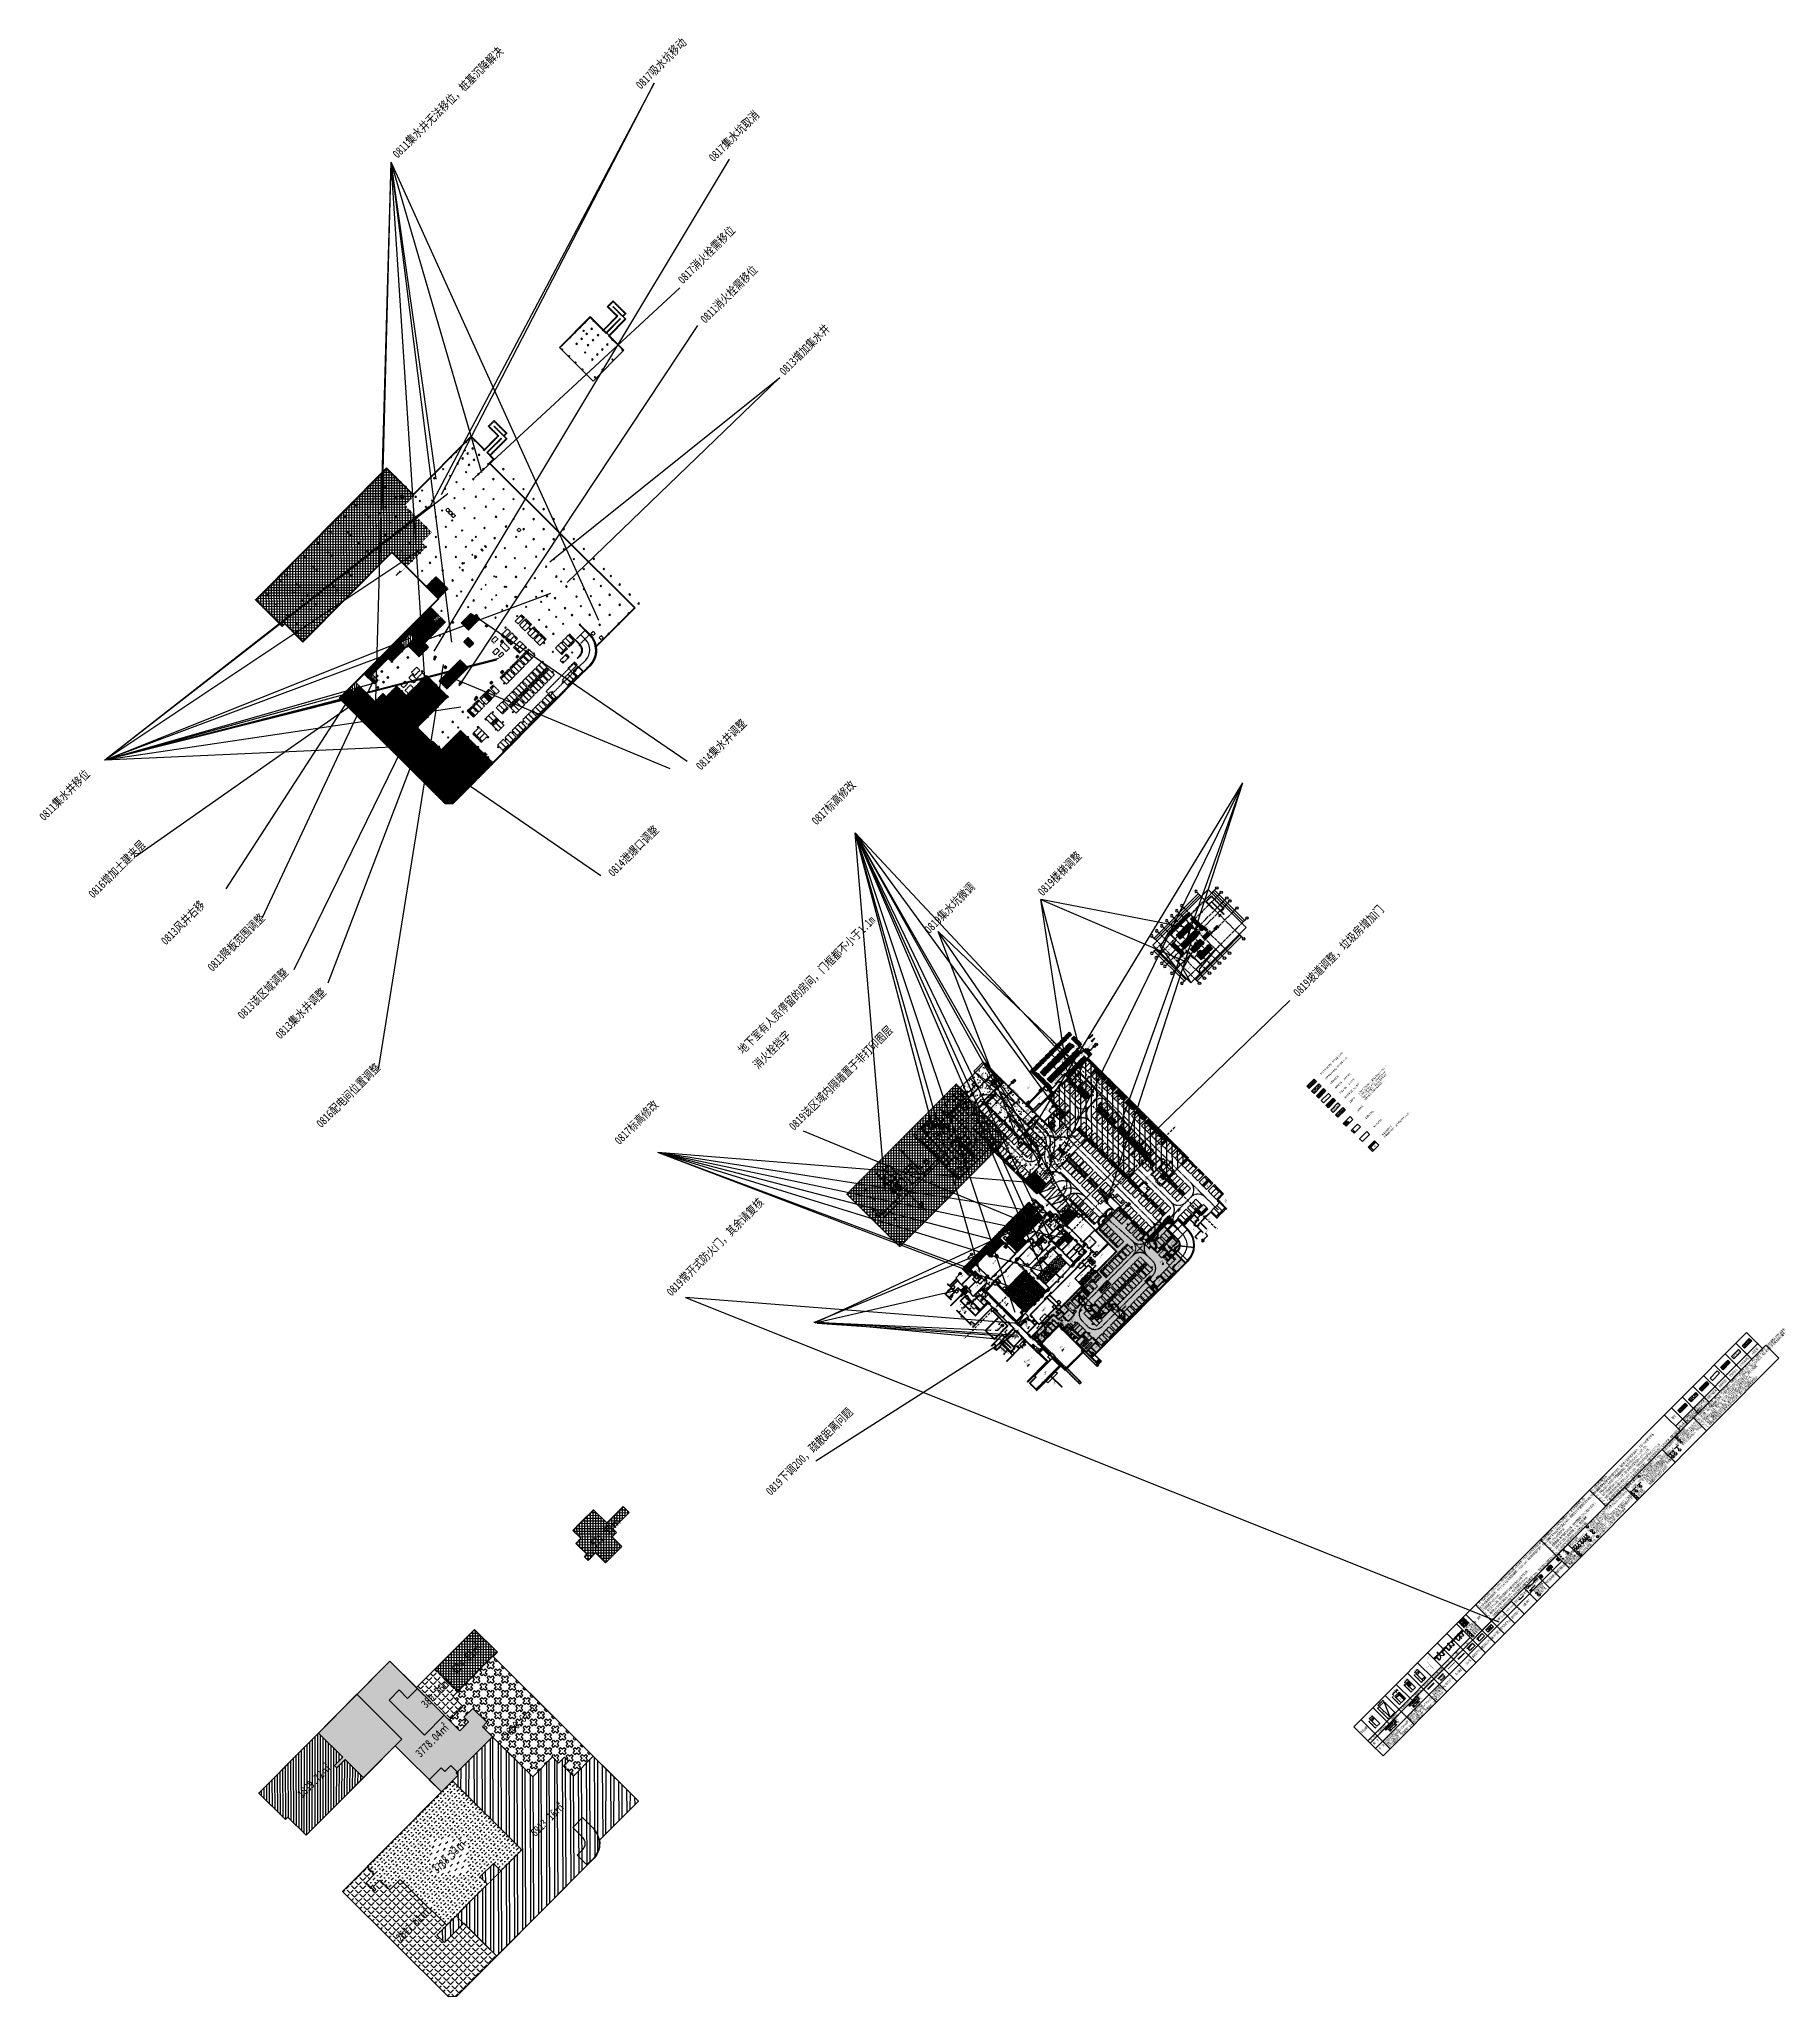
# Model space of a CAD drawing. Extents: x 517381295 to 519272522, y 3499086963 to 3500603577.
# Drawn here: x 518241740 to 519272522, y 3499441150 to 3500603577 of the extents above; entities that cross this region are included whole.
import ezdxf
from ezdxf.enums import TextEntityAlignment as Align
from ezdxf.xclip import XClip

# ---------------------------------------------------------------- set-up
doc = ezdxf.new("R2010")
doc.units = 0
doc.header["$LTSCALE"] = 1000
doc.header["$MEASUREMENT"] = 0
doc.header["$PDMODE"] = 1
for name, pattern in [('$0$DASH', [0.35, 0.25, -0.1]), ('__附着_A09-地下室平面_TEN25IWV_设计区$0$__附着_A09-地下室平面_TEN25IWV_设计区$0$HIDDEN', [0.375, 0.25, -0.125]), ('__附着_A09-地下室平面_TEN25IWV_设计区$0$DASH', [0.35, 0.25, -0.1]), ('__附着_A09-地下室平面_TEN25IWV_设计区$0$HIDDEN', [0.375, 0.25, -0.125]), ('CENTER', [2, 1.25, -0.25, 0.25, -0.25]), ('CENTERX2', [4, 2.5, -0.5, 0.5, -0.5]), ('CONTINOUS', [0]), ('DASH', [0.35, 0.25, -0.1]), ('DASHED', [0.75, 0.5, -0.25]), ('DOTE', [2.42, 2, -0.2, 0.02, -0.2]), ('HIDDEN', [0.375, 0.25, -0.125])]:
    doc.linetypes.add(name, pattern=pattern)
doc.layers.get('0').update_dxf_attribs({"linetype": 'CONTINUOUS'})
doc.layers.get('DEFPOINTS').update_dxf_attribs({"color": 8, "linetype": 'CONTINUOUS'})
for name, color, linetype in [('$0$AD-LEVL-HIGH', 61, 'CONTINUOUS'), ('0-TEXT', 7, 'CONTINUOUS'), ('00-灭火器', 1, 'CONTINUOUS'), ('__覆盖_A09-地下室平面_TEN25IWV_设计区$0$AD-NAME-ROOM', 9, 'CONTINUOUS'), ('__附着_A09-地下室平面_TEN25DG0_设计区$0$AE-ELEV-3', 252, 'CONTINUOUS'), ('__附着_A09-地下室平面_TEN25IWV_设计区$0$__附着_A09-地下室平面_TEN25IWV_设计区$0$AD-LEVL-HIGH', 61, 'CONTINUOUS'), ('__附着_A09-地下室平面_TEN25IWV_设计区$0$__附着_A09-地下室平面_TEN25IWV_设计区$0$AE-ABOV', 154, '__附着_A09-地下室平面_TEN25IWV_设计区$0$__附着_A09-地下室平面_TEN25IWV_设计区$0$HIDDEN'), ('__附着_A09-地下室平面_TEN25IWV_设计区$0$AE-ABOV', 154, '__附着_A09-地下室平面_TEN25IWV_设计区$0$HIDDEN'), ('__附着_A09-地下室平面_TEN25IWV_设计区$0$AE-EQPM', 70, 'CONTINUOUS'), ('__附着_A09-地下室平面_TEN25IWV_设计区$0$C-XREF-EXT', 7, 'CONTINUOUS'), ('A-地下车道中线', 1, 'CONTINUOUS'), ('a-排水沟', 170, 'CONTINUOUS'), ('A-防火分区-疏散宽度计算表', 7, 'CONTINOUS'), ('A10-plan_B1_SEN23VEG_设计区$0$AE-WALL', 255, 'CONTINUOUS'), ('A_park 2', 251, 'CONTINUOUS'), ('AD-AREA-USNO', 13, 'CONTINUOUS'), ('AD-AXIS-CRCL', 3, 'CONTINUOUS'), ('AD-AXIS-DIMS', 3, 'CONTINUOUS'), ('AD-AXIS-NUMB', 255, 'CONTINUOUS'), ('AD-DIMS-INSD', 73, 'CONTINUOUS'), ('AD-INDX', 43, 'CONTINUOUS'), ('AD-LEVL-HIGH', 61, 'CONTINUOUS'), ('AD-NAME-ROOM', 9, 'CONTINUOUS'), ('AD-NOTE-BLPT', 3, 'CONTINUOUS'), ('AD-NUMB', 205, 'CONTINUOUS'), ('AD-SIGN', 195, 'CONTINUOUS'), ('AE-ABOV', 154, 'HIDDEN'), ('AE-DICH-ARCH', 84, 'CONTINUOUS'), ('AE-DOOR-INSD', 61, 'CONTINUOUS'), ('AE-ELEV-3', 252, 'CONTINUOUS'), ('AE-ELEV-4-RAIL', 251, 'CONTINUOUS'), ('AE-EQPM', 70, 'CONTINUOUS'), ('AE-EQPM-TOLT', 70, 'CONTINUOUS'), ('AE-FLOR', 151, 'CONTINUOUS'), ('AE-FNSH', 11, 'CONTINUOUS'), ('AE-HOLE', 211, 'CONTINUOUS'), ('AE-PATN-MATE', 8, 'CONTINUOUS'), ('AE-PIPE', 10, 'CONTINUOUS'), ('AE-STAR', 51, 'CONTINUOUS'), ('AE-STRU', 150, 'CONTINUOUS'), ('AE-STRU-HACH', 40, 'CONTINUOUS'), ('AE-WALL', 255, 'CONTINUOUS'), ('AE-WALL-HACH', 15, 'CONTINUOUS'), ('AE-WIND', 11, 'CONTINUOUS'), ('C-SHET-SHET', 144, 'CONTINUOUS'), ('C-XREF-EXT', 7, 'CONTINUOUS'), ('COLU', 2, 'CONTINUOUS'), ('COLUMN', 50, 'CONTINUOUS'), ('DIM_ELEV', 3, 'CONTINUOUS'), ('DIM_SYMB', 3, 'CONTINUOUS'), ('DOOR_FIRE_TEXT', 7, 'CONTINUOUS'), ('EQUIP_消火栓', 1, 'CONTINUOUS'), ('FL2ADZW4_A10-标准层及退台平面（外参）$0$AE-PIPE', 10, 'CONTINUOUS'), ('HATCH_通用填充_A', 8, 'CONTINUOUS'), ('HS-A-填充图案', 8, 'CONTINUOUS'), ('HS-A-墙-战砌', 142, 'CONTINUOUS'), ('HS-A-墙-砖', 140, 'CONTINUOUS'), ('HS-A-墙-砼', 41, 'CONTINUOUS'), ('HS-A-指标', 7, 'DASHED'), ('HS-A-排水沟', 6, 'CONTINUOUS'), ('HS-A-标注-引出', 3, 'CONTINUOUS'), ('HS-A-标注-符号', 3, 'CONTINUOUS'), ('HS-A-标注-细部', 3, 'CONTINUOUS'), ('HS-A-留孔-楼板面', 3, 'CONTINUOUS'), ('HS-A-设备', 6, 'CONTINUOUS'), ('HS-A-说明文字', 7, 'CONTINUOUS'), ('HS-A-轮廓线防火单元', 6, 'CONTINUOUS'), ('HS-A-门窗洞', 4, 'CONTINUOUS'), ('HS-A-门窗编号', 10, 'CONTINUOUS'), ('HS-A-防火卷帘', 4, 'CONTINUOUS'), ('LINE_翻边看线', 7, 'CONTINUOUS'), ('PIPE-消防', 1, 'CONTINUOUS'), ('PROMPT', 1, 'CONTINUOUS'), ('PUB_HATCH', 8, 'CONTINUOUS'), ('PUB_TEXT', 7, 'CONTINUOUS'), ('road center', 171, 'CONTINUOUS'), ('S_WALL', 2, 'CONTINUOUS'), ('S_WALL_HACH', 30, 'CONTINUOUS'), ('STAIR', 4, 'CONTINUOUS'), ('TEXT_门窗编号_A', 192, 'CONTINUOUS'), ('TWT_水泵', 7, 'CONTINUOUS'), ('TWT_水箱', 7, 'CONTINUOUS'), ('VALVE_消防', 7, 'CONTINUOUS'), ('W-FRPT-HYDT', 140, 'CONTINUOUS'), ('W-PS_排水阀件及标注', 30, 'CONTINUOUS'), ('WALL_砼墙', 62, 'DASH'), ('WINDOW', 4, 'CONTINUOUS'), ('WINDOW_TEXT', 7, 'CONTINUOUS'), ('XD-AXIS-AXIS', 1, 'CENTER'), ('停车', 254, 'CONTINUOUS'), ('多层3F核心筒1F$0$AE-PIPE', 10, 'CONTINUOUS'), ('天华车位编号', 7, 'CONTINUOUS'), ('战时', 142, 'CONTINUOUS'), ('战时内容', 6, 'CONTINUOUS'), ('生活泵', 4, 'CONTINUOUS'), ('疏散口', 20, 'CONTINUOUS'), ('设备基础', 151, 'CONTINUOUS'), ('防火卷帘', 33, 'CONTINUOUS')]:
    doc.layers.add(name, color=color, linetype=linetype)
doc.layers.add('不打印图层', color=8, linetype='CONTINUOUS', plot=False)
doc.layers.add('修改圈注', color=2, linetype='CONTINUOUS', plot=False)
doc.layers.add('砼柱', color=2, linetype='CONTINUOUS', lineweight=35)
doc.styles.add('$0$FL23ZF9O_A10-plan_B2$0$TH-STYLE1', font='Tssdeng.shx', dxfattribs={"width": 0.7, "bigfont": 'Tssdchn.shx'})
doc.styles.add('$7$TH-STYLE3', font='tssdeng.shx', dxfattribs={"width": 0.7, "bigfont": 'tssdchn.shx'})
doc.styles.add('__覆盖_A09-地下室平面_TEN25IWV_设计区$0$TH-STYLE3', font='tssdeng.shx', dxfattribs={"width": 0.7, "bigfont": 'tssdchn.shx'})
doc.styles.add('__附着_A09-地下室平面_TEN25IWV_设计区$0$__附着_A09-地下室平面_TEN25IWV_设计区$0$TH-STYLE1', font='STFANGSO.TTF', dxfattribs={"width": 0.7})
doc.styles.add('__附着_A10-4楼平面_TEN25IWV_设计区$0$Acs', font='Tssdeng.shx', dxfattribs={"width": 0.7, "bigfont": 'Tssdchn.shx'})
doc.styles.add('_TCH_DIM', font='Tssdeng.shx', dxfattribs={"bigfont": 'Tssdchn.shx'})
doc.styles.add('_TCH_DIM_T3', font='Tssdeng.shx', dxfattribs={"width": 0.705882, "bigfont": 'Tssdchn.shx'})
doc.styles.add('_TCH_WINDOW', font='Tssdeng.shx', dxfattribs={"width": 0.7, "height": 3.5, "bigfont": 'Tssdchn.shx'})
doc.styles.add('ICDA-STYLE1', font='TSSDENG', dxfattribs={"width": 0.7, "bigfont": 'TSSDCHN'})
doc.styles.add('TH-STYLE1', font='STFANGSO.TTF', dxfattribs={"width": 0.7})
doc.styles.add('TH-STYLE2', font='STXIHEI.TTF', dxfattribs={"width": 0.7})
doc.styles.add('TH-STYLE3', font='tssdeng.shx', dxfattribs={"width": 0.7, "bigfont": 'tssdchn.shx'})
doc.styles.add('TSSD', font='tssdeng.shx', dxfattribs={"width": 0.6, "bigfont": 'tssdchn.shx'})
doc.styles.add('黑体', font='simhei_0.ttf', dxfattribs={"width": 0.9})
doc.linetypes.add('ZIGZAG', pattern='A,0.0001,-0.2,[131,ltypeshp.shx,S=0.2,R=0,X=-0.2,Y=0],-0.4,[131,ltypeshp.shx,S=0.2,R=180,X=0.2,Y=0],-0.2', length=0.8001)
doc.dimstyles.new('_TCH_ARCH&&150', dxfattribs={"dimtxt": 525, "dimasz": 150, "dimexe": 375, "dimexo": 0, "dimgap": 150, "dimtad": 1, "dimdec": 0, "dimzin": 0, "dimdsep": 46, "dimtxsty": '_TCH_DIM_T3', "dimblk": 'ASDWQEQWEWQ _ArchTick', "dimcen": 0.09, "dimclrt": 7, "dimazin": 2, "dimtfac": 1, "dimtdec": 0, "dimtix": 1, "dimtmove": 2, "dimatfit": 3, "dimfxl": 0, "dimtolj": 1, "dimtzin": 0, "dimarcsym": 0})
doc.dimstyles.new('TH-DIM100-FINAL', dxfattribs={"dimscale": 100, "dimtxt": 3, "dimasz": 2, "dimexe": 1, "dimexo": 1, "dimgap": 1, "dimtad": 1, "dimdec": 0, "dimdsep": 46, "dimtxsty": 'TH-STYLE3', "dimblk1": 'ARCHTICK', "dimblk2": 'ARCHTICK', "dimsah": 1, "dimcen": -1, "dimdle": 1, "dimclrd": 256, "dimclre": 256, "dimclrt": 256, "dimadec": 0, "dimazin": 0, "dimtfac": 1, "dimtdec": 0, "dimtix": 1, "dimtmove": 2, "dimatfit": 0, "dimldrblk": 'DOT', "dimfxl": 0, "dimtolj": 1, "dimtzin": 0, "dimlwd": -1, "dimlwe": -1, "dimarcsym": 0})
doc.dimstyles.new('TH-DIM150', dxfattribs={"dimscale": 150, "dimtxt": 2.5, "dimasz": 2, "dimexe": 1, "dimexo": 1, "dimgap": 0.8, "dimtad": 1, "dimdec": 0, "dimdsep": 46, "dimtxsty": 'TH-STYLE3', "dimblk1": 'ARCHTICK', "dimblk2": 'ARCHTICK', "dimsah": 1, "dimcen": -1, "dimclrd": 256, "dimclre": 256, "dimclrt": 256, "dimazin": 0, "dimtfac": 1, "dimtdec": 0, "dimtix": 1, "dimtmove": 2, "dimatfit": 0, "dimldrblk": 'ARCHTICK', "dimfxl": 0, "dimtolj": 1, "dimtzin": 0, "dimlwd": -1, "dimlwe": -1, "dimarcsym": 0})
doc.dimstyles.new('TH-DIM150-FINAL', dxfattribs={"dimscale": 100, "dimtxt": 4.5, "dimasz": 2, "dimexe": 1, "dimexo": 1, "dimgap": 1, "dimtad": 1, "dimdec": 0, "dimdsep": 46, "dimtxsty": 'TH-STYLE3', "dimblk1": 'ARCHTICK', "dimblk2": 'ARCHTICK', "dimsah": 1, "dimcen": -1, "dimdle": 1, "dimclrd": 256, "dimclre": 256, "dimclrt": 256, "dimadec": 0, "dimazin": 0, "dimtfac": 1, "dimtdec": 0, "dimtix": 1, "dimtmove": 2, "dimatfit": 0, "dimldrblk": 'DOT', "dimfxl": 0, "dimtolj": 1, "dimtzin": 0, "dimlwd": -1, "dimlwe": -1, "dimarcsym": 0})
pattern_1 = [(360, (-5e-07, 2e-07), (3e-10, 95.25), [])]
pattern_2 = [(360, (3481.23, -9074.22), (3e-10, 95.25), [])]
pattern_3 = [(360, (1478.36, -32148.52), (3e-10, 95.25), [])]
pattern_4 = [(45, (-2e-06, 0), (-336.7596, 336.7596), [])]
pattern_5 = [(45, (0, 0), (-336.7596, 336.7596), [])]
pattern_6 = [(3e-15, (0, 0), (-6e-14, 687.4075), [396.875, -396.875]), (60, (0, 0), (-595.3124, 343.7038), [396.875, -396.875]), (120, (198.44, 343.7), (-595.3124, -343.7037), [396.875, -396.875])]
pattern_7 = [(45, (534309.2, 500000), (-898.0256, 898.0256), [])]

# ---------------------------------------------------------------- blocks, each defined once
blk = doc.blocks.new('dsggfdgerhgtrhwg')
at = {"layer": 'S_WALL_HACH'}
h = blk.add_hatch(color=256, dxfattribs=at)
h.dxf.hatch_style = 1
h.paths.add_polyline_path([(182086, 143363), (179140, 143363), (179140, 143013), (182004, 143013)])
h.paths.add_polyline_path([(181535, 141013), (178811, 141013), (178811, 140663), (181453, 140663)])
h = blk.add_hatch(color=256, dxfattribs=at)
h.dxf.hatch_style = 1
h.paths.add_polyline_path([(287798, 144469), (287798, 138313), (287598, 138313), (287598, 144521)])
at = {"layer": 'S_WALL', "linetype": 'DASH'}
for points in [[(285248, 145138), (285248, 151363), (290148, 151363), (290148, 140663), (287798, 140663)], [(285598, 145046), (285598, 151013), (289798, 151013), (289798, 141013), (287798, 141013)], [(287598, 144521), (287598, 149013), (287798, 149013), (287798, 144468)]]:
    blk.add_lwpolyline(points, dxfattribs=at)
at = {"layer": 'S_WALL'}
for points in [[(181535, 141013), (178811, 141013), (178811, 140663), (181453, 140663), (181535, 141013)], [(182086, 143363), (179140, 143363), (179140, 143013), (182004, 143013), (182086, 143363)], [(273598, 143017), (273948, 141017)], [(273598, 141017), (273948, 143017)]]:
    blk.add_lwpolyline(points, dxfattribs=at)
for points in [[(273598, 141017), (273598, 143017), (273948, 143017), (273948, 141017)], [(287798, 144469), (287798, 138313), (287598, 138313), (287598, 144521)]]:
    blk.add_lwpolyline(points, close=True, dxfattribs=at)
blk = doc.blocks.new('*U335')
for points in [[(30, 0), (30, 30), (0, 30), (0, -30), (60, -30), (60, 0), (30, 0)], [(1470, 0), (1470, 30), (1500, 30), (1500, -30), (1440, -30), (1440, 0), (1470, 0)]]:
    blk.add_lwpolyline(points)
for points in [[(30, 30), (60, 30), (60, 750), (30, 750)], [(1470, 30), (1440, 30), (1440, 750), (1470, 750)]]:
    blk.add_lwpolyline(points, close=True)
at = {"linetype": 'DASH'}
for centre, start, end in [((30, 30), 0, 90), ((1470, 30), 90, 180)]:
    blk.add_arc(centre, 720, start, end, dxfattribs=at)
at = {"layer": 'A10-plan_B1_SEN23VEG_设计区$0$AE-WALL'}
for points in [[(0, -100), (0, 100)], [(1500, -100), (1500, 100)]]:
    blk.add_lwpolyline(points, dxfattribs=at)
blk = doc.blocks.new('$DORLIB2D$00000127')
at = {"color": 0}
for points in [[(-0.53, 0.79), (-0.53, 0.69)], [(-0.03, 0.79), (-0.53, 0.79)], [(-0.03, 0.69), (-0.53, 0.69)], [(0.5, 0.5), (-0.5, 0.5)], [(-0.03, 0.79), (-0.03, 0.69)], [(0.53, 0.79), (0.03, 0.79)], [(0.03, 0.79), (0.03, 0.69)], [(0.53, 0.69), (0.03, 0.69)], [(0.53, 0.79), (0.53, 0.69)]]:
    blk.add_lwpolyline(points, dxfattribs=at)
blk = doc.blocks.new('$DorLib2D$00000213')
at = {"color": 0, "linetype": 'DASH', "const_width": 0.02}
blk.add_lwpolyline([(0.5, 0), (-0.5, 0)], dxfattribs=at)
blk = doc.blocks.new('*U332')
for points in [[(30, 0), (30, 30), (0, 30), (0, -30), (60, -30), (60, 0), (30, 0)], [(1070, 0), (1070, 30), (1100, 30), (1100, -30), (1040, -30), (1040, 0), (1070, 0)]]:
    blk.add_lwpolyline(points)
blk.add_lwpolyline([(30, 30), (60, 30), (60, 1070), (30, 1070)], close=True)
at = {"linetype": 'HIDDEN'}
blk.add_arc((30, 30), 1040, 0, 90, dxfattribs=at)
blk = doc.blocks.new('*U343')
for points in [[(30, 0), (30, 30), (0, 30), (0, -30), (60, -30), (60, 0), (30, 0)], [(2170, 0), (2170, 30), (2200, 30), (2200, -30), (2140, -30), (2140, 0), (2170, 0)]]:
    blk.add_lwpolyline(points)
for points in [[(30, 30), (60, 30), (60, 1100), (30, 1100)], [(2170, 30), (2140, 30), (2140, 1100), (2170, 1100)]]:
    blk.add_lwpolyline(points, close=True)
at = {"linetype": 'DASH'}
for centre, start, end in [((30, 30), 0, 90), ((2170, 30), 90, 180)]:
    blk.add_arc(centre, 1070, start, end, dxfattribs=at)
at = {"layer": 'A10-plan_B1_SEN23VEG_设计区$0$AE-WALL'}
for points in [[(0, -100), (0, 100)], [(2200, -100), (2200, 100)]]:
    blk.add_lwpolyline(points, dxfattribs=at)
blk = doc.blocks.new('*U341')
for points in [[(30, 0), (30, 30), (0, 30), (0, -30), (60, -30), (60, 0), (30, 0)], [(1270, 0), (1270, 30), (1300, 30), (1300, -30), (1240, -30), (1240, 0), (1270, 0)]]:
    blk.add_lwpolyline(points)
for points in [[(30, 30), (60, 30), (60, 650), (30, 650)], [(1270, 30), (1240, 30), (1240, 650), (1270, 650)]]:
    blk.add_lwpolyline(points, close=True)
at = {"linetype": 'DASH'}
for centre, start, end in [((30, 30), 0, 90), ((1270, 30), 90, 180)]:
    blk.add_arc(centre, 620, start, end, dxfattribs=at)
at = {"layer": 'A10-plan_B1_SEN23VEG_设计区$0$AE-WALL'}
for points in [[(0, -100), (0, 100)], [(1300, -100), (1300, 100)]]:
    blk.add_lwpolyline(points, dxfattribs=at)
blk = doc.blocks.new('*U336')
for points in [[(30, 0), (30, 30), (0, 30), (0, -30), (60, -30), (60, 0), (30, 0)], [(1170, 0), (1170, 30), (1200, 30), (1200, -30), (1140, -30), (1140, 0), (1170, 0)]]:
    blk.add_lwpolyline(points)
for points in [[(30, 30), (60, 30), (60, 600), (30, 600)], [(1170, 30), (1140, 30), (1140, 600), (1170, 600)]]:
    blk.add_lwpolyline(points, close=True)
at = {"linetype": 'DASH'}
for centre, start, end in [((30, 30), 0, 90), ((1170, 30), 90, 180)]:
    blk.add_arc(centre, 570, start, end, dxfattribs=at)
at = {"layer": 'A10-plan_B1_SEN23VEG_设计区$0$AE-WALL'}
for points in [[(0, -100), (0, 100)], [(1200, -100), (1200, 100)]]:
    blk.add_lwpolyline(points, dxfattribs=at)
blk = doc.blocks.new('*U344')
for points in [[(30, 0), (30, 30), (0, 30), (0, -30), (60, -30), (60, 0), (30, 0)], [(1470, 0), (1470, 30), (1500, 30), (1500, -30), (1440, -30), (1440, 0), (1470, 0)]]:
    blk.add_lwpolyline(points)
for points in [[(30, 30), (60, 30), (60, 750), (30, 750)], [(1470, 30), (1440, 30), (1440, 750), (1470, 750)]]:
    blk.add_lwpolyline(points, close=True)
at = {"linetype": 'DASH'}
for centre, start, end in [((30, 30), 0, 90), ((1470, 30), 90, 180)]:
    blk.add_arc(centre, 720, start, end, dxfattribs=at)
at = {"layer": 'A10-plan_B1_SEN23VEG_设计区$0$AE-WALL'}
for points in [[(0, -100), (0, 100)], [(1500, -100), (1500, 100)]]:
    blk.add_lwpolyline(points, dxfattribs=at)
blk = doc.blocks.new('*U339')
for points in [[(30, 0), (30, 30), (0, 30), (0, -30), (60, -30), (60, 0), (30, 0)], [(1770, 0), (1770, 30), (1800, 30), (1800, -30), (1740, -30), (1740, 0), (1770, 0)]]:
    blk.add_lwpolyline(points)
for points in [[(30, 30), (60, 30), (60, 900), (30, 900)], [(1770, 30), (1740, 30), (1740, 900), (1770, 900)]]:
    blk.add_lwpolyline(points, close=True)
at = {"linetype": 'DASH'}
for centre, start, end in [((30, 30), 0, 90), ((1770, 30), 90, 180)]:
    blk.add_arc(centre, 870, start, end, dxfattribs=at)
at = {"layer": 'A10-plan_B1_SEN23VEG_设计区$0$AE-WALL'}
for points in [[(0, -100), (0, 100)], [(1800, -100), (1800, 100)]]:
    blk.add_lwpolyline(points, dxfattribs=at)
blk = doc.blocks.new('$DorLib2D$00000002')
for p, q in [((-0.5, 0), (-0.5, 0.4875)), ((-0.475, 0.4875), (-0.5, 0.4875)), ((-0.475, 0), (-0.475, 0.4875)), ((0.475, 0), (0.475, 0.4875)), ((0.475, 0.4875), (0.5, 0.4875)), ((0.5, 0), (0.5, 0.4875)), ((-0.5, 0), (-0.475, 0)), ((0.5, 0), (0.475, 0))]:
    blk.add_line(p, q)
at = {"lineweight": 13}
for centre, start, end in [((-0.4875, 0), 0, 88.5307164), ((0.4875, 0), 91.4692836, 180)]:
    blk.add_arc(centre, 0.4875, start, end, dxfattribs=at)
blk = doc.blocks.new('*U333')
for points in [[(-270, 0), (-270, 30), (-300, 30), (-300, -30), (-240, -30), (-240, 0), (-270, 0)], [(770, 0), (770, 30), (800, 30), (800, -30), (740, -30), (740, 0), (770, 0)]]:
    blk.add_lwpolyline(points)
blk.add_lwpolyline([(770, 30), (740, 30), (740, 1070), (770, 1070)], close=True)
at = {"linetype": 'HIDDEN'}
blk.add_arc((770, 30), 1040, 90, 180, dxfattribs=at)
blk = doc.blocks.new('*U338')
for p, q in [((0, 0), (350, -606)), ((1400, 0), (1050, -606))]:
    blk.add_line(p, q)
at = {"linetype": 'DASH'}
for centre, start, end in [((0, 0), 300, 0), ((1400, 0), 180, 240)]:
    blk.add_arc(centre, 700, start, end, dxfattribs=at)
blk = doc.blocks.new('*U337')
for points in [[(30, 0), (30, 30), (0, 30), (0, -30), (60, -30), (60, 0), (30, 0)], [(1470, 0), (1470, 30), (1500, 30), (1500, -30), (1440, -30), (1440, 0), (1470, 0)]]:
    blk.add_lwpolyline(points)
for points in [[(30, 30), (60, 30), (60, 750), (30, 750)], [(1470, 30), (1440, 30), (1440, 750), (1470, 750)]]:
    blk.add_lwpolyline(points, close=True)
at = {"linetype": 'DASH'}
for centre, start, end in [((30, 30), 0, 90), ((1470, 30), 90, 180)]:
    blk.add_arc(centre, 720, start, end, dxfattribs=at)
at = {"layer": 'A10-plan_B1_SEN23VEG_设计区$0$AE-WALL'}
for points in [[(0, -100), (0, 100)], [(1500, -100), (1500, 100)]]:
    blk.add_lwpolyline(points, dxfattribs=at)
blk = doc.blocks.new('*U331')
for points in [[(30, 0), (30, 30), (0, 30), (0, -30), (60, -30), (60, 0), (30, 0)], [(1070, 0), (1070, 30), (1100, 30), (1100, -30), (1040, -30), (1040, 0), (1070, 0)]]:
    blk.add_lwpolyline(points)
blk.add_lwpolyline([(30, 30), (60, 30), (60, 1070), (30, 1070)], close=True)
at = {"linetype": 'HIDDEN'}
blk.add_arc((30, 30), 1040, 0, 90, dxfattribs=at)
blk = doc.blocks.new('*U334')
for points in [[(30, 0), (30, 30), (0, 30), (0, -30), (60, -30), (60, 0), (30, 0)], [(1070, 0), (1070, 30), (1100, 30), (1100, -30), (1040, -30), (1040, 0), (1070, 0)]]:
    blk.add_lwpolyline(points)
blk.add_lwpolyline([(30, 30), (60, 30), (60, 1070), (30, 1070)], close=True)
at = {"linetype": 'HIDDEN'}
blk.add_arc((30, 30), 1040, 0, 90, dxfattribs=at)
blk = doc.blocks.new('$WINLIB2D$00000002')
at = {"color": 0}
for points in [[(-0.5, 0.5), (0.5, 0.5)], [(-0.5, 0.5), (-0.5, -0.5)], [(0.5, 0), (-0.5, 0)], [(0.5, 0.5), (0.5, -0.5)], [(-0.5, -0.5), (0.5, -0.5)]]:
    blk.add_lwpolyline(points, dxfattribs=at)
blk = doc.blocks.new('*U340')
blk.add_lwpolyline([(30, -100), (30, -130), (0, -130), (0, -70), (60, -70), (60, -100), (30, -100)])
for points in [[(30, -130), (60, -130), (60, -550), (30, -550)], [(1470, -130), (1440, -130), (1440, -1150), (1470, -1150)]]:
    blk.add_lwpolyline(points, close=True)
at = {"elevation": 0}
blk.add_lwpolyline([(1470, -100), (1470, -130), (1500, -130), (1500, -70), (1440, -70), (1440, -100), (1470, -100)], dxfattribs=at)
at = {"linetype": 'DASH'}
for centre, radius, start, end in [((30, -130), 420, 270, 0), ((1470, -130), 1020, 180, 270)]:
    blk.add_arc(centre, radius, start, end, dxfattribs=at)
at = {"layer": 'AE-WALL'}
for p, q in [((0, 0), (0, -200)), ((1500, 0), (1500, -200))]:
    blk.add_line(p, q, dxfattribs=at)
blk = doc.blocks.new('*U342')
for p, q in [((0, 0), (300, -520)), ((1200, 0), (900, -520))]:
    blk.add_line(p, q)
at = {"linetype": 'DASH'}
for centre, start, end in [((0, 0), 300, 0), ((1200, 0), 180, 240)]:
    blk.add_arc(centre, 600, start, end, dxfattribs=at)
blk = doc.blocks.new('*U348')
at = {"layer": 'AD-SIGN'}
h = blk.add_hatch(dxfattribs=at)
h.set_pattern_fill('ANSI31', color=256, scale=500, angle=360, style=0)
h.set_pattern_definition([(45, (-50, 2e-08), (-44.194, 44.194), [])])
h.paths.add_polyline_path([(150, -67), (150, 0), (0, 0), (0, 100), (150, 100), (150, 167), (250, 167), (250, -67)])
at = {"layer": 'AD-SIGN', "const_width": 20}
blk.add_lwpolyline([(150, 167), (150, 100), (0, 100), (0, 0), (150, 0), (150, -67)], dxfattribs=at)
at = {"layer": 'DEFPOINTS'}
blk.add_lwpolyline([(150, -67), (150, 0), (0, 0), (0, 100), (150, 100), (150, 167), (250, 167), (250, -67)], close=True, dxfattribs=at)
blk = doc.blocks.new('卫生间15门槛')
at = {"layer": 'AD-SIGN'}
h = blk.add_hatch(dxfattribs=at)
h.set_pattern_fill('ANSI31', color=256, scale=500, angle=360, style=0)
h.set_pattern_definition([(45, (187442.115, -544757.67), (-44.194174, 44.194174), [])])
h.paths.add_polyline_path([(-20, -400), (130, -400), (130, 0), (0, 0), (0, -200), (-20, -200)])
blk.add_line((130, -400), (130, 0), dxfattribs=at)
at = {"layer": 'AD-SIGN', "const_width": 20}
blk.add_lwpolyline([(-15, -400), (-15, -200), (0, -200), (0, 0)], dxfattribs=at)
blk = doc.blocks.new('*U352')
for points in [[(30, 0), (30, 30), (0, 30), (0, -30), (60, -30), (60, 0), (30, 0)], [(1170, 0), (1170, 30), (1200, 30), (1200, -30), (1140, -30), (1140, 0), (1170, 0)]]:
    blk.add_lwpolyline(points)
for points in [[(30, 30), (60, 30), (60, 600), (30, 600)], [(1170, 30), (1140, 30), (1140, 600), (1170, 600)]]:
    blk.add_lwpolyline(points, close=True)
at = {"linetype": 'DASH'}
for centre, start, end in [((30, 30), 0, 90), ((1170, 30), 90, 180)]:
    blk.add_arc(centre, 570, start, end, dxfattribs=at)
at = {"layer": 'A10-plan_B1_SEN23VEG_设计区$0$AE-WALL'}
for points in [[(0, -100), (0, 100)], [(1200, -100), (1200, 100)]]:
    blk.add_lwpolyline(points, dxfattribs=at)
blk = doc.blocks.new('*U32')
for points in [[(30, 0), (30, 30), (0, 30), (0, -30), (60, -30), (60, 0), (30, 0)], [(1470, 0), (1470, 30), (1500, 30), (1500, -30), (1440, -30), (1440, 0), (1470, 0)]]:
    blk.add_lwpolyline(points)
for points in [[(30, 30), (60, 30), (60, 750), (30, 750)], [(1470, 30), (1440, 30), (1440, 750), (1470, 750)]]:
    blk.add_lwpolyline(points, close=True)
at = {"linetype": 'DASH'}
for centre, start, end in [((30, 30), 0, 90), ((1470, 30), 90, 180)]:
    blk.add_arc(centre, 720, start, end, dxfattribs=at)
at = {"layer": 'A10-plan_B1_SEN23VEG_设计区$0$AE-WALL'}
for points in [[(0, -100), (0, 100)], [(1500, -100), (1500, 100)]]:
    blk.add_lwpolyline(points, dxfattribs=at)
blk = doc.blocks.new('fhfshgfdshdshhdshds')
at = {"layer": 'AE-PATN-MATE'}
h = blk.add_hatch(dxfattribs=at)
h.set_pattern_fill('ANSI37', color=256, scale=300, angle=-45.157292)
h.set_pattern_definition([(45, (0, 0), (-336.7596, 336.7596), []), (135, (0, 0), (-336.7596, -336.7596), [])])
h.paths.add_polyline_path([(13250, 82650), (10600, 82650), (10600, 79600), (13250, 79600)])
at = {"layer": 'AE-STRU-HACH'}
h = blk.add_hatch(color=256, dxfattribs=at)
h.dxf.hatch_style = 1
h.paths.add_polyline_path([(132000, 136100), (132000, 132650), (115950, 132650), (115950, 145250), (116300, 145250), (116300, 132850), (131800, 132850), (131800, 145250), (132000, 145250), (132000, 136300)])
h = blk.add_hatch(color=256, dxfattribs=at)
h.dxf.hatch_style = 1
edge = h.paths.add_edge_path()
edge.add_line((12350, 9200), (20650, 9200))
edge.add_line((20650, 9200), (20650, 5527))
edge.add_line((20650, 5527), (36850, 5527))
edge.add_line((36850, 5527), (36850, 13))
edge.add_line((36850, 13), (37150, 13))
edge.add_line((37150, 13), (37150, 5827))
edge.add_line((37150, 5827), (20950, 5827))
edge.add_line((20950, 5827), (20950, 9500))
edge.add_line((20950, 9500), (50, 9500))
edge.add_line((50, 9500), (50, 9200))
edge.add_line((50, 9200), (12050, 9200))
edge.add_line((12050, 9200), (12050, 0))
edge.add_line((12050, 0), (12350, 0))
edge.add_line((12350, 0), (12350, 9200))
at = {"layer": 'AD-NUMB'}
for points in [[(92846, 159026), (92846, 158426), (90796, 158426), (90796, 159026)], [(147779, 102542), (147779, 101942), (145729, 101942), (145729, 102542)], [(144235, 61298), (144835, 61298), (144835, 59248), (144235, 59248)], [(20486, 45778), (21086, 45778), (21086, 43928), (20486, 43928)]]:
    blk.add_lwpolyline(points, close=True, dxfattribs=at)
for points, elevation in [([(98693, 160044), (98693, 159444), (96843, 159444), (96843, 160044)], -1), ([(48448, 147460), (49048, 147460), (49048, 145610), (48448, 145610)], -1), ([(264029, 131718), (264629, 131718), (264629, 129868), (264029, 129868)], 0), ([(79357, 84538), (79957, 84538), (79957, 82688), (79357, 82688)], -1), ([(20436, 74569), (21036, 74569), (21036, 72719), (20436, 72719)], -1), ([(48124, 72210), (48124, 71610), (46274, 71610), (46274, 72210)], -1), ([(60950, 75434), (60950, 76034), (59100, 76034), (59100, 75434)], -1), ([(79241, 77930), (79841, 77930), (79841, 76080), (79241, 76080)], -1), ([(81212, 75266), (81212, 74666), (79362, 74666), (79362, 75266)], -1), ([(48174, 47105), (48174, 46505), (46324, 46505), (46324, 47105)], -1), ([(82685, 50807), (82685, 50207), (80835, 50207), (80835, 50807)], -1), ([(68792, 46317), (68792, 45717), (66942, 45717), (66942, 46317)], -1)]:
    blk.add_lwpolyline(points, close=True, dxfattribs=dict(at, elevation=elevation))
at = {"layer": 'AE-DOOR-INSD'}
blk.add_line((121900, 109450), (121900, 109250), dxfattribs=at)
at = {"layer": 'AE-FLOR'}
for points in [[(25650, 157000), (26850, 157000)], [(25650, 156900), (26850, 156900)], [(74100, 157000), (75500, 157000)], [(74100, 156900), (75500, 156900)], [(89150, 156500), (90550, 156500)], [(89150, 156400), (90550, 156400)], [(90899, 161900), (92299, 161900)], [(90899, 161800), (92299, 161800)], [(103600, 161900), (103600, 160600)], [(103700, 161900), (103700, 160600)], [(108950, 160150), (110250, 160150)], [(108950, 160050), (110250, 160050)], [(131800, 128600), (131800, 127100)], [(131900, 128600), (131900, 127100)], [(145280, 128075), (145280, 126875)], [(145380, 128075), (145380, 126875)], [(24000, 80850), (24000, 82050)], [(24100, 80850), (24100, 82050)], [(8400, 80850), (9900, 80850)], [(8400, 80750), (9900, 80750)], [(16650, 71300), (16650, 69900)], [(16750, 71300), (16750, 69900)], [(29250, 72300), (30650, 72300)], [(29250, 72200), (30650, 72200)], [(59750, 72300), (60950, 72300)], [(59750, 72200), (60950, 72200)], [(16650, 68300), (16650, 66900)], [(16650, 60450), (16650, 58950)], [(16750, 68300), (16750, 66900)], [(16750, 60450), (16750, 58950)], [(58150, 62350), (56750, 62350)], [(58150, 62250), (56750, 62250)], [(92550, 63950), (93650, 63950)], [(92550, 63850), (93650, 63850)], [(16650, 49650), (16650, 48150)], [(16750, 49650), (16750, 48150)], [(38050, 46500), (39450, 46500)], [(49835, 54900), (48750, 54900)], [(58750, 54900), (57650, 54900)], [(132550, 50900), (132550, 49100)], [(132650, 50900), (132650, 49100)], [(138950, 48750), (138950, 47550)], [(139050, 48750), (139050, 47550)], [(140350, 51100), (139150, 51100)], [(140350, 51000), (139150, 51000)], [(10350, 35850), (10350, 34350)], [(10450, 35850), (10450, 34350)], [(26400, 43350), (26400, 41850)], [(26500, 43350), (26500, 41850)], [(38050, 46400), (39450, 46400)], [(156000, 10900), (156000, 12400)], [(156100, 10900), (156100, 12400)], [(142600, 10650), (144100, 10650)], [(142600, 10550), (144100, 10550)]]:
    blk.add_lwpolyline(points, dxfattribs=at)
at = {"layer": 'AE-FLOR', "linetype": 'DASH'}
blk.add_lwpolyline([(49050, 149650), (51350, 149650), (51350, 152550), (49050, 152550)], close=True, dxfattribs=at)
at = {"layer": 'AE-FLOR'}
blk.add_lwpolyline([(49250, 149850), (51150, 149850), (51150, 152350), (49250, 152350)], close=True, dxfattribs=at)
for points, elevation in [([(124200, 115500), (125700, 115500)], -1), ([(124200, 115400), (125700, 115400)], -1), ([(26550, 72300), (28050, 72300)], 0), ([(26550, 72200), (28050, 72200)], 0), ([(74450, 75350), (76250, 75350)], 0), ([(74450, 75250), (76250, 75250)], 0), ([(26750, 48400), (28250, 48400)], 0), ([(26750, 48300), (28250, 48300)], 0), ([(28950, 48300), (30150, 48300)], 0), ([(28950, 48200), (30150, 48200)], 0), ([(54350, 54350), (54350, 53150)], -1), ([(54450, 54350), (54450, 53150)], -1)]:
    blk.add_lwpolyline(points, dxfattribs=dict(at, elevation=elevation))
at = {"layer": 'AE-FLOR', "linetype": 'Continuous'}
for points in [[(23000, 87550), (24100, 87550)], [(24400, 87550), (25500, 87550)], [(54650, 88450), (56050, 88450)], [(54650, 88350), (56050, 88350)]]:
    blk.add_lwpolyline(points, dxfattribs=at)
at = {"layer": 'AE-STRU', "linetype": 'DASH'}
for points in [[(13450, 82850), (10400, 82850), (10400, 79400), (13450, 79400)], [(13250, 82650), (10600, 82650), (10600, 79600), (13250, 79600)]]:
    blk.add_lwpolyline(points, close=True, dxfattribs=at)
at = {"layer": 'AE-WALL'}
for p, q in [((116250, 109250), (116250, 111950)), ((116450, 111950), (116450, 109450)), ((116450, 109450), (121900, 109450)), ((123700, 109250), (123400, 109250)), ((123500, 113150), (123500, 109450)), ((123700, 109250), (123700, 113150)), ((79250, 89700), (79950, 89700)), ((79950, 89700), (79950, 84850)), ((56750, 62250), (56350, 62250)), ((56350, 60550), (58550, 60550)), ((58550, 62250), (58150, 62250)), ((138850, 43850), (138850, 42600)), ((139050, 42800), (139050, 43850)), ((144600, 42800), (139050, 42800)), ((144800, 44100), (144800, 42600))]:
    blk.add_line(p, q, dxfattribs=at)
for points in [[(27650, 157000), (27050, 157000), (27050, 158600), (24650, 158600), (24650, 167500), (24450, 167500), (24450, 156638), (24650, 156638), (24650, 156800), (25650, 156800), (25650, 157000), (24650, 157000), (24650, 158500), (26950, 158500), (26950, 157000), (26850, 157000), (26850, 156800), (27650, 156800)], [(33250, 165400), (29550, 165400), (29550, 167500), (29350, 167500), (29350, 159900), (30250, 159900), (30250, 159800), (30450, 159800), (30450, 159900), (31850, 159900), (31850, 160100), (29550, 160100), (29550, 165200), (33050, 165200), (33050, 160100), (32950, 160100), (32950, 159900), (33050, 159900), (33050, 158100), (30450, 158100), (30450, 158700), (30250, 158700), (30250, 158100), (29350, 158100), (29350, 157000), (29150, 157000), (29150, 156800), (29550, 156800), (29550, 157900), (33050, 157900), (33050, 156800), (33450, 156800), (33450, 157000), (33250, 157000)], [(44100, 157000), (43850, 157000), (43850, 156800), (44100, 156800), (44100, 153700), (44300, 153700), (44300, 167600), (44100, 167600)], [(56300, 167500), (56100, 167500), (56100, 147600), (47475, 147600), (47475, 147400), (49100, 147400), (49100, 147250), (49300, 147250), (49300, 147400), (56300, 147400)], [(75500, 157000), (75500, 156800), (76300, 156800), (76300, 157000), (75700, 157000), (75700, 158600), (73300, 158600), (73300, 160050), (73300, 167500), (73100, 167500), (73100, 160150), (70050, 160150), (70050, 157500), (70050, 156600), (70250, 156600), (70250, 157400), (70850, 157400), (70850, 157600), (70250, 157600), (70250, 159950), (73100, 159950), (73100, 158500), (73100, 157600), (72250, 157600), (72250, 157400), (73100, 157400), (73100, 156900), (73100, 156600), (73300, 156600), (73300, 156800), (74100, 156800), (74100, 157000), (73300, 157000), (73300, 157500), (73300, 158500), (75600, 158500), (75600, 157000), (75500, 157000)], [(77800, 157000), (77800, 156800), (78200, 156800), (78200, 161700), (78249, 161700), (78249, 161900), (78200, 161900), (78200, 167500), (78000, 167500), (78000, 161800), (78000, 157000)], [(90899, 161700), (90899, 161900), (89900, 161900), (89900, 167500), (89700, 167500), (89700, 161900), (89500, 161900), (89500, 161700), (89800, 161700)], [(92400, 167500), (92400, 161900), (92299, 161900), (92299, 161700), (92400, 161700), (92400, 161525), (92600, 161525), (92600, 161800), (92600, 167500)], [(95300, 167500), (95300, 162450), (95300, 161950), (95500, 161950), (95500, 162350), (95700, 162350), (95700, 162550), (95500, 162550), (95500, 167500)], [(103500, 161900), (103500, 162350), (97200, 162350), (97200, 162550), (103500, 162550), (103500, 167500), (103700, 167500), (103700, 162450), (103700, 161900)], [(9300, 148000), (9300, 152900), (6300, 152900), (6300, 152700), (9100, 152700), (9100, 148000), (9000, 148000), (9000, 147800), (11000, 147800), (11000, 148000), (9300, 148000)], [(24650, 155138), (24450, 155138), (24450, 148000), (12500, 148000), (12500, 147800), (24650, 147800)], [(33250, 154900), (33150, 154900), (32300, 154900), (32300, 154700), (33050, 154700), (33050, 150000), (29650, 150000), (29650, 150600), (29350, 150600), (29350, 150100), (27150, 150100), (27150, 152500), (29350, 152500), (29350, 152000), (29650, 152000), (29650, 152800), (27050, 152800), (27050, 154700), (30800, 154700), (30800, 154900), (26850, 154900), (26850, 149800), (33250, 149800), (33250, 154900)], [(42350, 157000), (34950, 157000), (34950, 156800), (42350, 156800), (42350, 157000)], [(42100, 147600), (35350, 147600), (35350, 147800), (35150, 147800), (35150, 147400), (42300, 147400), (42300, 154900), (35150, 154900), (35150, 149300), (35350, 149300), (35350, 154700), (42100, 154700)], [(45975, 147400), (45975, 147600), (44300, 147600), (44300, 152200), (44100, 152200), (44100, 147400)], [(73100, 154500), (70250, 154500), (70250, 155100), (70050, 155100), (70050, 154300), (73300, 154300), (73300, 155100), (73100, 155100)], [(88250, 160150), (88250, 161700), (88400, 161700), (88400, 161900), (88150, 161900), (79549, 161900), (79549, 161700), (88050, 161700), (88050, 160050), (88050, 156300), (89150, 156300), (89150, 156500), (88250, 156500), (88250, 159950), (90650, 159950), (90650, 159150), (90650, 156500), (90550, 156500), (90550, 156300), (90850, 156300), (90850, 159050), (90950, 159050), (90950, 159250), (90850, 159250), (90850, 160150)], [(92050, 159250), (92050, 159050), (92600, 159050), (92600, 159950), (95400, 159950), (97000, 159950), (97000, 160150), (95500, 160150), (95500, 160650), (95300, 160650), (95300, 160150), (92600, 160150), (92600, 160225), (92400, 160225), (92400, 160050), (92400, 159250)], [(108950, 160150), (107750, 160150), (107750, 160400), (106250, 160400), (106250, 160150), (103700, 160150), (103700, 160600), (103500, 160600), (103500, 160150), (98500, 160150), (98500, 159950), (103600, 159950), (106450, 159950), (106450, 160200), (107550, 160200), (107550, 159950), (108950, 159950), (108950, 160150)], [(109850, 152000), (109850, 151800), (115950, 151800), (115950, 152000)], [(110250, 160150), (115950, 160150), (115950, 159950), (110250, 159950), (110250, 160150)], [(6400, 147800), (7500, 147800), (7500, 148000), (6400, 148000), (6400, 147800)], [(9300, 145400), (9300, 145600), (8400, 145600), (8400, 145400)], [(27700, 145400), (27700, 145600), (10800, 145600), (10800, 145400)], [(29400, 130600), (29400, 145400), (29200, 145400), (29200, 145600), (29800, 145600), (29800, 145400), (29600, 145400), (29600, 130600), (29400, 130600)], [(42450, 145400), (42450, 145600), (31300, 145600), (31300, 145400)], [(56300, 130600), (56100, 130600), (56100, 145400), (43950, 145400), (43950, 145600), (49100, 145600), (49100, 145750), (49300, 145750), (49300, 145600), (56300, 145600), (56300, 130600)], [(132000, 136100), (132000, 132650), (115950, 132650), (115950, 145250), (116300, 145250), (116300, 132850), (131800, 132850), (131800, 145250), (132000, 145250), (132000, 136300), (132000, 136100)], [(235949, 126800), (235949, 126600), (247700, 126600), (247700, 118400), (243850, 118400), (243850, 114680), (244050, 114680), (244050, 118200), (261050, 118200), (261050, 118400), (247900, 118400), (247900, 127950), (247700, 127950), (247700, 126800), (239400, 126800), (239400, 129550), (247700, 129550), (247700, 129450), (247900, 129450), (247900, 129750), (243700, 129750), (243700, 138700), (247900, 138700), (247900, 145250), (247700, 145250), (247700, 138900), (243500, 138900), (243500, 129750), (239200, 129750), (239200, 126800), (235949, 126800)], [(83400, 130400), (83400, 131700), (83600, 131700), (83600, 130600), (88300, 130600), (88300, 133300), (83600, 133300), (83600, 133200), (83400, 133200), (83400, 133500), (88500, 133500), (88500, 130400), (83400, 130400)], [(88050, 118200), (88050, 118400), (83200, 118400), (83200, 118200)], [(88050, 118000), (88050, 118600), (88250, 118600), (88250, 118000)], [(94400, 118000), (94400, 118600), (94200, 118600), (94200, 118000)], [(149300, 118200), (144100, 118200), (144100, 110000), (147900, 110000), (147900, 108900), (147700, 108900), (147700, 109800), (143900, 109800), (143900, 118400), (149300, 118400)], [(149300, 117550), (149300, 118400), (149500, 118400), (149500, 117550)], [(155700, 117550), (155700, 118400), (155500, 118400), (155500, 117550)], [(155700, 118200), (161050, 118200), (161050, 118400), (155700, 118400)], [(119250, 115400), (119250, 114750), (116450, 114750), (116450, 115400), (119250, 115400)], [(148100, 108900), (147500, 108900), (147500, 108700), (148100, 108700)], [(83200, 97350), (90100, 97350), (90100, 97225), (90300, 97225), (90300, 97450), (90300, 97675), (90100, 97675), (90100, 97550), (83200, 97550)], [(90100, 93725), (90300, 93725), (90300, 94000), (90300, 94225), (90100, 94225), (90100, 94100), (83200, 94100), (83200, 93900), (90100, 93900)], [(96750, 91350), (90300, 91350), (90300, 91525), (90100, 91525), (90100, 91350), (83200, 91350), (83200, 91150), (90200, 91150), (96950, 91150), (96950, 93000), (97750, 93000), (97750, 93200), (97750, 93200), (96950, 93200), (96950, 93200), (96750, 93200), (96750, 93100)], [(97950, 92800), (97950, 93400), (97750, 93400), (97750, 92800)], [(104150, 92800), (104150, 93400), (103950, 93400), (103950, 92800)], [(111050, 93000), (111050, 93000), (116550, 93000), (116550, 93200), (111250, 93200), (111250, 93200), (104150, 93200), (104150, 93000)], [(122750, 92800), (122750, 93400), (122550, 93400), (122550, 92800)], [(132550, 51200), (127850, 51200), (127550, 51200), (127550, 93200), (122750, 93200), (122750, 93000), (127350, 93000), (127350, 51000), (127750, 51000), (127750, 45800), (132750, 45800), (132750, 49100), (132550, 49100), (132550, 46000), (127950, 46000), (127950, 51000), (132550, 51000), (132550, 50900), (132750, 50900), (132750, 51600), (132550, 51600), (132550, 51200)], [(149750, 87600), (149750, 87900), (144100, 87900), (144100, 101400), (146300, 101400), (146300, 101600), (143900, 101600), (143900, 60400), (144100, 60400), (144100, 84600), (149750, 84600), (149750, 86100), (149550, 86100), (149550, 84800), (144100, 84800), (144100, 87700), (149550, 87700), (149550, 87600), (149750, 87600)], [(147700, 102500), (147700, 101600), (147400, 101600), (147400, 101400), (147900, 101400), (147900, 102500), (147700, 102500)], [(148100, 102500), (147500, 102500), (147500, 102700), (148100, 102700)], [(13450, 78400), (13450, 82650), (14500, 82650), (14500, 78400)], [(20450, 91150), (20450, 87550), (22800, 87550), (22800, 88450), (22900, 88450), (22900, 87550), (23000, 87550), (23000, 87350), (20450, 87350), (20450, 86800), (20250, 86800), (20250, 91150), (20450, 91150)], [(24200, 91150), (24300, 91150), (24300, 87550), (24400, 87550), (24400, 87350), (24100, 87350), (24100, 87550), (24200, 87550), (24200, 91150)], [(25600, 87550), (25500, 87550), (25600, 87550), (25600, 88450), (25700, 88450), (25700, 87550), (27650, 87550), (27650, 91150), (27850, 91150), (27850, 87550), (27950, 87550), (27950, 87350), (27850, 87350), (27850, 75300), (30550, 75300), (30550, 75100), (27650, 75100), (27650, 87350), (25500, 87350), (25500, 87550)], [(36950, 85050), (36950, 84800), (37550, 84800), (37550, 84600), (36750, 84600), (36750, 85250), (37000, 85250), (37000, 86350), (36750, 86350), (36750, 87350), (29050, 87350), (29050, 87550), (36750, 87550), (36750, 88650), (36950, 88650), (36950, 87100), (37550, 87100), (37550, 86900), (36950, 86900), (36950, 86550), (37200, 86550), (37200, 85050), (36950, 85050)], [(36750, 91150), (36950, 91150), (36950, 89750), (36750, 89750), (36750, 91150)], [(40800, 87100), (40800, 86900), (38650, 86900), (38650, 87100), (40800, 87100)], [(38650, 84600), (39450, 84600), (39450, 85800), (39250, 85800), (39250, 84800), (38650, 84800), (38650, 84600)], [(58550, 91150), (58550, 90050), (58350, 90050), (58350, 91150), (58550, 91150)], [(61150, 91150), (61150, 86850), (60950, 86850), (60950, 91150), (61150, 91150)], [(50, 80650), (8400, 80650), (8400, 80850), (50, 80850)], [(16850, 66500), (16850, 66900), (16650, 66900), (16650, 66800), (14150, 66800), (14150, 69600), (16650, 69600), (16650, 68300), (16850, 68300), (16850, 69900), (16650, 69900), (16650, 69800), (14150, 69800), (14150, 72900), (16650, 72900), (16650, 71300), (16850, 71300), (16850, 73100), (12700, 73100), (12700, 72900), (13950, 72900), (13950, 66800), (10600, 66800), (10600, 72900), (11200, 72900), (11200, 73100), (10600, 73100), (10600, 76800), (10400, 76800), (10400, 66600), (16650, 66600), (16650, 66500), (16850, 66500)], [(20250, 72900), (20050, 72900), (20050, 72400), (20050, 69350), (20300, 69350), (20300, 68250), (20050, 68250), (20050, 57900), (20300, 57900), (20300, 56800), (20050, 56800), (20050, 48150), (20300, 48150), (20300, 47050), (20050, 47050), (20050, 46400), (20050, 45650), (20250, 45650), (20250, 46300), (26550, 46300), (26550, 46500), (26550, 48200), (26750, 48200), (26750, 48400), (26350, 48400), (26350, 46500), (20250, 46500), (20250, 46850), (20500, 46850), (20500, 48350), (20250, 48350), (20250, 56600), (20500, 56600), (20500, 58100), (20250, 58100), (20250, 68050), (20500, 68050), (20500, 69550), (20250, 69550), (20250, 72200), (26550, 72200), (26550, 72400), (20250, 72400), (20250, 72900)], [(24000, 80300), (24600, 80300), (23000, 80300), (23000, 79550), (24600, 79550), (24600, 80300)], [(28850, 69900), (28950, 69900), (28950, 72200), (28850, 72200), (28850, 69900)], [(42750, 75300), (42750, 75100), (32050, 75100), (32050, 75300)], [(60550, 75450), (60550, 75250), (61450, 75250), (61450, 74498), (61650, 74498), (61650, 75250), (65600, 75250), (65600, 75450), (60550, 75450)], [(69250, 68750), (68750, 68750), (68750, 71550), (68650, 71550), (68650, 71750), (68750, 71750), (68750, 75250), (67100, 75250), (67100, 75450), (68950, 75450), (69150, 75450), (69150, 75250), (68950, 75250), (68950, 68950), (69250, 68950), (69250, 68750)], [(74050, 68950), (74050, 75250), (70650, 75250), (70650, 75450), (74450, 75450), (74450, 75250), (74250, 75250), (74250, 68950), (74050, 68950)], [(76250, 75450), (76850, 75450), (76850, 73600), (79450, 73600), (79450, 68950), (79250, 68950), (79250, 73400), (76650, 73400), (76650, 75250), (76250, 75250), (76250, 75450)], [(79250, 76250), (79250, 75450), (79450, 75450), (79450, 75250), (79050, 75250), (79050, 76250), (79250, 76250)], [(16850, 65000), (16850, 60450), (16650, 60450), (16650, 62350), (50, 62350), (50, 62550), (2050, 62550), (2050, 64450), (1950, 64450), (1950, 64650), (2250, 64650), (2250, 62550), (16650, 62550), (16650, 65000), (16850, 65000)], [(850, 64450), (850, 64650), (50, 64650), (50, 64450)], [(16850, 58950), (16650, 58950), (16650, 49650), (16850, 49650)], [(69250, 65550), (68850, 65550), (68850, 65750), (69250, 65750), (69250, 65550)], [(82150, 63850), (82150, 53600), (82350, 53600), (82350, 63850), (82150, 63850)], [(108450, 51200), (112575, 51200), (112575, 59400), (108450, 59400), (108450, 59000), (108250, 59000), (108250, 59600), (112775, 59600), (112775, 51000), (111250, 51000), (111250, 28600), (116550, 28600), (116550, 28400), (111050, 28400), (111050, 51000), (105250, 51000), (105250, 51200), (108250, 51200), (108250, 57500), (108450, 57500), (108450, 51200)], [(149300, 59000), (149300, 59600), (149500, 59600), (149500, 59000)], [(155700, 59000), (155700, 59600), (155500, 59600), (155500, 59000)], [(155700, 59400), (155700, 59200), (161050, 59200), (161050, 59400)], [(36750, 46500), (36750, 48000), (36950, 48000), (36950, 47900), (40350, 47900), (40350, 50100), (36950, 50100), (36950, 49000), (36750, 49000), (36750, 50300), (36950, 50300), (40350, 50300), (40350, 53850), (36950, 53850), (36950, 53650), (36750, 53650), (36750, 56900), (39050, 56900), (39050, 56700), (36950, 56700), (36950, 54050), (40350, 54050), (40350, 56700), (40150, 56700), (40150, 56900), (40550, 56900), (40550, 46500), (41500, 46500), (41500, 46300), (39450, 46300), (39450, 46500), (40350, 46500), (40350, 47700), (36950, 47700), (36950, 46500), (38050, 46500), (38050, 46300), (36550, 46300), (36550, 46500), (36750, 46500)], [(36750, 52300), (36750, 52550), (36950, 52550), (36950, 52300), (36750, 52300)], [(60150, 50150), (60150, 52500), (60050, 52500), (60050, 52700), (60350, 52700), (60350, 50150)], [(68600, 46500), (68600, 46300), (69250, 46300), (69250, 46500)], [(80100, 49900), (80100, 50100), (79550, 50100), (79550, 49900)], [(50, 44550), (150, 44550), (150, 44750), (50, 44750)], [(50, 44548), (50, 44748)], [(26600, 41850), (26400, 41850), (26400, 41550), (26950, 41550), (26950, 37200), (20250, 37200), (20250, 43450), (26400, 43450), (26400, 43350), (26600, 43350), (26600, 43650), (20250, 43650), (20250, 44150), (20050, 44150), (20050, 35750), (20250, 35750), (20250, 37000), (27150, 37000), (27150, 37600), (27250, 37600), (27250, 37800), (27150, 37800), (27150, 41750), (26600, 41750), (26600, 41850), (26600, 41750)], [(28550, 37800), (28950, 37800), (28950, 40450), (29200, 40450), (29200, 41550), (28950, 41550), (28950, 41750), (29500, 41750), (29500, 41850), (29700, 41850), (29700, 41550), (29400, 41550), (29400, 40250), (29150, 40250), (29150, 35850), (43550, 35850), (43550, 43450), (43450, 43450), (43450, 43650), (43750, 43650), (43750, 35650), (28950, 35650), (28950, 37600), (28550, 37600), (28550, 37800)], [(29500, 43350), (29500, 43650), (41950, 43650), (41950, 43450), (41850, 43450), (29700, 43450), (29700, 43350), (29500, 43350)], [(71000, 43450), (57000, 43450), (47450, 43450), (47450, 43650), (57000, 43650), (71000, 43650), (71000, 43450)], [(79950, 43450), (79950, 43650), (74900, 43650), (74900, 43450), (79950, 43450)], [(17050, 16550), (50, 16550), (50, 16350), (17250, 16350), (17250, 24300), (18087, 24300), (18087, 24500), (17150, 24500), (16850, 24500), (16850, 26752), (16650, 26752), (16650, 24400), (16650, 16950), (50, 16950), (50, 16750), (16850, 16750), (16850, 24300), (17050, 24300)], [(20650, 9500), (20650, 24300), (19587, 24300), (19587, 24500), (20650, 24500), (20650, 24600), (20850, 24600), (20850, 9500)], [(39350, 33700), (20250, 33700), (20250, 34450), (20050, 34450), (20050, 33500), (39350, 33500), (39350, 33700)], [(37150, 14900), (37150, 27400), (20650, 27400), (20650, 26100), (20850, 26100), (20850, 27200), (36950, 27200), (36950, 14900), (37150, 14900)], [(122600, 28400), (124600, 28400), (124600, 28600), (122600, 28600)], [(36950, 5827), (36950, 13050), (37150, 13050), (37150, 5827), (36950, 5827)], [(136300, 12400), (136100, 12400), (136100, 16200), (131250, 16200), (131250, 16400), (139900, 16400), (139900, 12450), (138900, 12450), (138900, 12650), (139700, 12650), (139700, 16200), (136300, 16200), (136300, 12650), (137400, 12650), (137400, 12450), (136300, 12450), (136300, 12400)], [(161050, 13050), (155900, 13050), (155900, 12400), (156100, 12400), (156100, 12850), (161050, 12850), (161050, 13050)], [(12350, 9200), (20650, 9200), (20650, 5527), (36850, 5527), (36850, 13), (37150, 13), (37150, 5827), (20950, 5827), (20950, 9500), (50, 9500), (50, 9200), (12050, 9200), (12050, 0), (12350, 0)], [(137700, 10550), (139100, 10550), (139100, 5250), (139300, 5250), (139300, 10550), (142600, 10550), (142600, 10750), (137700, 10750), (137700, 10550)], [(147900, 5250), (148100, 5250), (148100, 10750), (144600, 10750), (144100, 10750), (144100, 10550), (144500, 10550), (144700, 10550), (147900, 10550)], [(155900, 5250), (156100, 5250), (156100, 10900), (155900, 10900), (155900, 5250)]]:
    blk.add_lwpolyline(points, close=True, dxfattribs=at)
for points in [[(94500, 151800), (99750, 151800), (99750, 122300), (107950, 122300), (107950, 150200), (108200, 150200), (108200, 151300), (107950, 151300), (107950, 152000), (108350, 152000), (108350, 151800), (108150, 151800), (108150, 151500), (108400, 151500), (108400, 150000), (108150, 150000), (108150, 144900), (115950, 144900), (115950, 144700), (108150, 144700), (108150, 144700), (108150, 122100), (99750, 122100), (99750, 118200), (94400, 118200), (94400, 118400), (99550, 118400), (99550, 151600), (94500, 151600), (94500, 151800)], [(139200, 127300), (139200, 126800), (132000, 126800), (132000, 127100), (131800, 127100), (131800, 126800), (116150, 126800), (116150, 131350), (116400, 131350), (116400, 132650), (116200, 132650), (116200, 131550), (115950, 131550), (115950, 119700), (116200, 119700), (116200, 118600), (115950, 118600), (115950, 118200), (116250, 118200), (116250, 109250), (121900, 109250)], [(132000, 129100), (132000, 132650), (131800, 132650), (131800, 128600), (132000, 128600), (132000, 128600), (132000, 128900)], [(132000, 128900), (137300, 128900), (137300, 129550), (137500, 129550)], [(132000, 129100), (137100, 129100)], [(137100, 129100), (137100, 129750), (137500, 129750)], [(145480, 128075), (145480, 129750), (139000, 129750)], [(139000, 129550), (139200, 129550)], [(139200, 129550), (139200, 128800)], [(139400, 128800), (139400, 129550), (145280, 129550)], [(145280, 128225), (144680, 128225), (144680, 126800)], [(145280, 128125), (144780, 128125), (144780, 126800)], [(145280, 129550), (145280, 128225)], [(145280, 128125), (145280, 128075)], [(145280, 128075), (145480, 128075)], [(160900, 131200), (160200, 131200), (160200, 135100), (160900, 135100)], [(160900, 131400), (160400, 131400), (160400, 134900), (160900, 134900)], [(162400, 135100), (164600, 135100)], [(162400, 134900), (164600, 134900)], [(164600, 131400), (162400, 131400)], [(164600, 131200), (162400, 131200)], [(264600, 131800), (264600, 131550)], [(264600, 130050), (264600, 129800)], [(264800, 131800), (264800, 131550)], [(264800, 130050), (264800, 129800)], [(116450, 111950), (117150, 111950), (117150, 112150), (116450, 112150), (116450, 114550), (119250, 114550), (119250, 112150), (118550, 112150), (118550, 111950), (119450, 111950), (119450, 115400), (119450, 115400), (121700, 115400), (121700, 116200), (121500, 116200), (121500, 115600), (116450, 115600), (116450, 118200), (121500, 118200), (121500, 117700), (121700, 117700), (121700, 118200), (123500, 118200), (123500, 117700), (123700, 117700), (123700, 118200), (126000, 118200), (126000, 118400), (116400, 118400), (116400, 119900), (116150, 119900), (116150, 126600), (127600, 126600), (127600, 118400), (127500, 118400), (127500, 118400), (127500, 118200), (127800, 118200), (127800, 126600), (164600, 126600), (164600, 126800), (145480, 126800), (145480, 126875)], [(144680, 126800), (139400, 126800), (139400, 127300)], [(145280, 126875), (145280, 126800), (144780, 126800)], [(145280, 126875), (145480, 126875)], [(123400, 109450), (123500, 109450), (123500, 116200), (123700, 116200), (123700, 115600), (123700, 115600), (124200, 115600), (124200, 115400), (123700, 115400), (123700, 113350), (127050, 113350), (127050, 115400), (125700, 115400), (125700, 115600), (127250, 115600), (127250, 113150), (123700, 113150)], [(95150, 101800), (90200, 101800), (83200, 101800), (83200, 101600), (90100, 101600), (90100, 101475), (90300, 101475), (90300, 101600), (95150, 101600)], [(95150, 101600), (95150, 101800)], [(96250, 101600), (96250, 101800)], [(96250, 101600), (97750, 101600), (97750, 101200), (97950, 101200), (97950, 101800), (96250, 101800)], [(7900, 89650), (7900, 91150), (7700, 91150), (7700, 89550), (7700, 88450), (7700, 85100), (10400, 85100), (10400, 80850), (9900, 80850), (9900, 80650), (10400, 80650), (10400, 78550), (10400, 78300), (10600, 78300), (10600, 78650), (10600, 79400), (11850, 79400), (11850, 79600), (10600, 79600), (10600, 80750), (10600, 85300), (10500, 85300), (7900, 85300), (7900, 88350), (13250, 88350), (13250, 79600), (13150, 79600), (13150, 79400), (13250, 79400), (13250, 78900), (13250, 78200), (13500, 78200), (13500, 77100), (13250, 77100), (13250, 75100), (20050, 75100), (20050, 74400), (20250, 74400), (20250, 75100), (24800, 75100), (24800, 75400), (24600, 75400), (24600, 75300), (13450, 75300), (13450, 76900), (13700, 76900), (13700, 78200), (14700, 78200), (14700, 80300), (20250, 80300), (20250, 79350), (24600, 79350), (24600, 76500), (24800, 76500), (24800, 80500), (24200, 80500), (24200, 80850), (24000, 80850), (24000, 80500), (22800, 80500), (22800, 79550), (20450, 79550), (20450, 82625), (24000, 82625), (24000, 82050), (24200, 82050), (24200, 82525), (24800, 82525), (24800, 82950), (24600, 82950), (24600, 82725), (20250, 82725), (20250, 80500), (14700, 80500), (14700, 82850), (13450, 82850), (13450, 84850), (24600, 84850), (24600, 84450), (24800, 84450), (24800, 84450), (24800, 85050), (20450, 85050), (20450, 85300), (20250, 85300), (20250, 85050), (13450, 85050), (13450, 89650)], [(7900, 89650), (13450, 89650)], [(13250, 89450), (13250, 88550), (7900, 88550), (7900, 89450)], [(7900, 89450), (13250, 89450)], [(58550, 88350), (58550, 88550), (56050, 88550), (56050, 88350), (56150, 88350), (56150, 85300), (54550, 85300), (54550, 88350), (54650, 88350), (54650, 88550), (48650, 88550), (48650, 87100), (48550, 87100), (48550, 86900), (48650, 86900), (48650, 84800), (45350, 84800), (45350, 86900), (47450, 86900), (47450, 87100), (42300, 87100), (42300, 86900), (45150, 86900), (45150, 84800), (45100, 84800), (45100, 84600), (48650, 84600), (48650, 75300), (44250, 75300), (44250, 75100), (48950, 75100), (48950, 75300), (48850, 75300), (48850, 88350), (54350, 88350), (54350, 85300), (50350, 85300), (50350, 75300), (50250, 75300), (50250, 75100), (58550, 75100), (58550, 75250), (59050, 75250), (59050, 75450), (59050, 75450), (58550, 75450), (58550, 79250), (58700, 79250), (58700, 79450), (57850, 79450), (57850, 79250), (58350, 79250)], [(58350, 79250), (58350, 75300), (50550, 75300), (50550, 85100), (56350, 85100), (56350, 88350), (57850, 88350)], [(58100, 86750), (58100, 85100), (58350, 85100), (58350, 80950), (57850, 80950), (57850, 80650)], [(58050, 88350), (58550, 88350)], [(58050, 80650), (58050, 80750), (58550, 80750), (58550, 85300), (58300, 85300), (58300, 86950)], [(70050, 78750), (61150, 78750), (61150, 85650), (60950, 85650), (60950, 79450), (60200, 79450), (60200, 79250), (60950, 79250), (60950, 78550), (70250, 78550), (70250, 79200), (70400, 79200), (70400, 79400), (70050, 79400), (70050, 78750)], [(77450, 82850), (75550, 82850), (75550, 78750), (72250, 78750), (72250, 79400), (71900, 79400), (71900, 79200), (72050, 79200), (72050, 78550), (79050, 78550), (79050, 77750), (79250, 77750)], [(79050, 82150), (79050, 78750), (75750, 78750), (75750, 82650), (77250, 82650)], [(77450, 84650), (76050, 84650), (76050, 91150), (76250, 91150), (76250, 91150), (76250, 88350), (79050, 88350), (79050, 89800), (79250, 89800), (79250, 84850), (80250, 84850), (80250, 84500), (80050, 84500), (80050, 84650), (79050, 84650)], [(79050, 85250), (79050, 88150), (76250, 88150), (76250, 84850), (77250, 84850)], [(79050, 84650), (79050, 85050)], [(79050, 84650), (79050, 85050)], [(79250, 77750), (79250, 82650), (80250, 82650), (80250, 83000), (80050, 83000), (80050, 82850), (79050, 82850)], [(79050, 82850), (79050, 82350)], [(45500, 65800), (45500, 65500), (45750, 65500), (45750, 64500), (28850, 64500), (28850, 69700), (30950, 69700), (30950, 72200), (31150, 72200), (31150, 72400), (30650, 72400), (30650, 72200), (30750, 72200), (30750, 69900), (29150, 69900), (29150, 72200), (29250, 72200), (29250, 72400), (28750, 72400), (28050, 72400), (28050, 72400), (28050, 72200), (28650, 72200), (28650, 69100), (28650, 55850), (28650, 48400), (28250, 48400), (28250, 48200), (28650, 48200), (28650, 46300), (31050, 46300), (31050, 46550), (32150, 46550), (32150, 46300), (35050, 46300), (35050, 46500), (32350, 46500), (32350, 46750), (31050, 46750), (31050, 48400), (30150, 48400), (30150, 48200), (30850, 48200), (30850, 46500), (28850, 46500), (28850, 48200), (28950, 48200), (28950, 48400), (28850, 48400), (28850, 62150), (32350, 62150), (32350, 62400), (32150, 62400), (32150, 62350), (28850, 62350), (28850, 64300), (32150, 64300), (32150, 63500), (32350, 63500), (32350, 64300), (45750, 64300), (45750, 64200), (45950, 64200), (45950, 65700), (45700, 65700), (45700, 65800)], [(45700, 67300), (45700, 69350), (45950, 69350), (45950, 72200), (46450, 72200), (46450, 72400), (45750, 72400), (45750, 72150), (44650, 72150), (44650, 72400), (37700, 72400), (37700, 72150), (36600, 72150), (36600, 72400), (32650, 72400), (32650, 72400), (32650, 72200), (36400, 72200), (36400, 71950), (37900, 71950), (37900, 72200), (44450, 72200), (44450, 71950), (45750, 71950), (45750, 69550), (45500, 69550), (45500, 67300)], [(82150, 70200), (82150, 65350), (82350, 65350), (82350, 65450), (92000, 65450), (92000, 51900), (82350, 51900), (82350, 52100), (82150, 52100), (82150, 50100), (81600, 50100), (81600, 49900), (82400, 49900), (82400, 48800), (82150, 48800), (82150, 48000), (82350, 48000), (82350, 48600), (82600, 48600), (82600, 50100), (82350, 50100), (82350, 51700), (87350, 51700), (87350, 46400), (82350, 46400), (82350, 46500), (82150, 46500), (82150, 45200), (82350, 45200), (82350, 46200), (87550, 46200), (87550, 51700), (92000, 51700), (92000, 40400), (82350, 40400), (82350, 43700), (82150, 43700), (82150, 43650), (81450, 43650), (81450, 43450), (82150, 43450), (82150, 40200), (92000, 40200), (92000, 33700), (74650, 33700), (74650, 39950), (73050, 39950), (73050, 43450), (73400, 43450), (73400, 43650), (72500, 43650), (72500, 43450), (72850, 43450), (72850, 39950), (63150, 39950), (63150, 33700), (45850, 33700), (45850, 43450), (45950, 43450), (45950, 43650), (45650, 43650), (45650, 33700), (41250, 33700), (41250, 33500), (70750, 33500), (70750, 33700), (69350, 33700), (69350, 36850), (68450, 36850), (68450, 36650), (69150, 36650), (69150, 33700), (66350, 33700), (66350, 36650), (67050, 36650), (67050, 36850), (65450, 36850), (65450, 36650), (66150, 36650), (66150, 33700), (63350, 33700), (63350, 36650), (64050, 36650), (64050, 36850), (63350, 36850), (63350, 39750), (74450, 39750), (74450, 33700), (73750, 33700), (73750, 33500), (92200, 33500), (92200, 40300), (92200, 51000), (99250, 51000), (99250, 51200), (92200, 51200), (92200, 63750), (92550, 63750), (92550, 63950), (92200, 63950), (92200, 66950), (93750, 66950), (93750, 63950), (93650, 63950), (93650, 63750), (93950, 63750), (93950, 71900), (93650, 71900), (93650, 71700), (93750, 71700), (93750, 67150), (92200, 67150), (92200, 71700), (92550, 71700), (92550, 71900), (88150, 71900), (88150, 71700), (92000, 71700), (92000, 68850), (88300, 68850), (88300, 68650), (89150, 68650), (89150, 67450), (89350, 67450), (89350, 68650), (92000, 68650), (92000, 65650), (89350, 65650), (89350, 66350), (89150, 66350), (89150, 65650), (86350, 65650), (86350, 68650), (87200, 68650), (87200, 68850), (86000, 68850), (86000, 68650), (86150, 68650), (86150, 65650), (82350, 65650), (82350, 68650), (84700, 68650), (84700, 68850), (82350, 68850), (82350, 70200)], [(48650, 68250), (48650, 72200), (47950, 72200), (47950, 72400), (59750, 72400), (59750, 72200), (59650, 72200)], [(59450, 72200), (57650, 72200), (57650, 67500), (57450, 67500), (57450, 72200), (48850, 72200), (48850, 68250)], [(61450, 72200), (60950, 72200), (60950, 72400), (61450, 72400), (61450, 72998), (61650, 72998), (61650, 71750), (62250, 71750), (62250, 71550), (61650, 71550), (61650, 68950), (64250, 68950), (64250, 71550), (63650, 71550), (63650, 71750), (65050, 71750), (65050, 71550), (64450, 71550), (64450, 68950), (67050, 68950), (67050, 71550), (66450, 71550), (66450, 71750), (67350, 71750), (67350, 71550), (67250, 71550), (67250, 68750), (61650, 68750), (61650, 64800), (67050, 64800), (67050, 65750), (67550, 65750), (67550, 65550), (67250, 65550), (67250, 64600), (61450, 64600), (61450, 64850), (60350, 64850), (60350, 64600), (57450, 64600), (57450, 66000), (57650, 66000), (57650, 64800), (60150, 64800), (60150, 65050), (61450, 65050), (61450, 70200)], [(61450, 70200), (59450, 70200), (59450, 72200)], [(59650, 72200), (59650, 70400), (61450, 70400)], [(61450, 70400), (61450, 72200)], [(82150, 71700), (86950, 71700), (86950, 71900), (82350, 71900), (82350, 75450), (80950, 75450), (80950, 75250), (82150, 75250), (82150, 71700)], [(45700, 58000), (45700, 58100), (45950, 58100), (45950, 63000), (45750, 63000), (45750, 58300), (45500, 58300), (45500, 58000)], [(48450, 56300), (48450, 62450), (54650, 62450), (54650, 62250), (53450, 62250), (53450, 62150), (53350, 62151), (53350, 62250), (48650, 62250), (48650, 56300)], [(48650, 68250), (48850, 68250)], [(48850, 66750), (48650, 66750)], [(51450, 64600), (48650, 64600), (48650, 66750)], [(48850, 66750), (48850, 64800), (51450, 64800), (51450, 64600)], [(54250, 54900), (49850, 54900), (49850, 55100), (57350, 55100), (57350, 60450), (53350, 60450), (53350, 61050), (53450, 61050), (53450, 60550), (56150, 60550)], [(56150, 62250), (55750, 62250), (55750, 62450), (56750, 62450)], [(56150, 62250), (56150, 60550)], [(56350, 62250), (56350, 60550)], [(56750, 62250), (56750, 62450)], [(58750, 60550), (61450, 60550), (61450, 61050), (61550, 61050), (61550, 60450), (57550, 60450), (57550, 55100), (57649, 55100), (57650, 54900), (57550, 54900), (57550, 52700), (58950, 52700), (58949, 52500), (57550, 52500), (57550, 50150), (66350, 50150), (66350, 54900), (58750, 54900), (58750, 55100), (66350, 55100), (66350, 55200)], [(58150, 62250), (58150, 62450)], [(58150, 62450), (59150, 62450), (59150, 62250), (58750, 62250)], [(58550, 62250), (58550, 60550)], [(58750, 62250), (58750, 60550)], [(66350, 56300), (66350, 62250), (61550, 62250), (61550, 62151), (61450, 62150), (61450, 62250), (60250, 62250), (60250, 62450), (66550, 62450), (66550, 56300)], [(139050, 50350), (139300, 50350), (139300, 49050), (144600, 49050), (144600, 51000), (140350, 51000), (140350, 51200), (141050, 51200), (141050, 52350), (141250, 52350), (141250, 51200), (148800, 51200), (148800, 53950), (141250, 53950), (141250, 53850), (141050, 53850), (141050, 54150), (143900, 54150), (143900, 59300), (149300, 59300), (149300, 59300), (149300, 59100), (144100, 59100), (144100, 54150), (149000, 54150), (149000, 51000), (144800, 51000), (144800, 42600), (138850, 42600)], [(5500, 44550), (1250, 44550), (1250, 44750), (2050, 44750), (2050, 46750), (50, 46750), (50, 46950), (9500, 46950), (9500, 44950)], [(9300, 44950), (9300, 46750), (2250, 46750), (2250, 44750), (5500, 44750)], [(9200, 35950), (5500, 35950), (5500, 44950), (16650, 44950), (16650, 48150), (16850, 48150), (16850, 44550), (5900, 44550), (5900, 43050), (7500, 43050), (7500, 37650), (7200, 37650)], [(45100, 46750), (43800, 46750), (43800, 46500), (43000, 46500), (43000, 46300), (44000, 46300), (44000, 46550), (45100, 46550), (45100, 46300), (45850, 46300), (45850, 46300), (46450, 46300), (46450, 46500), (45950, 46500), (45950, 54800), (45700, 54800), (45700, 56900)], [(45750, 48550), (45100, 48550), (45100, 46750)], [(45300, 46500), (45750, 46500), (45750, 48350), (45300, 48350), (45300, 46500)], [(45500, 58000), (45700, 58000)], [(45500, 56900), (45700, 56900)], [(45500, 56900), (45500, 54600), (45750, 54600), (45750, 48550)], [(66550, 55200), (66550, 46500), (67100, 46500), (67100, 46300), (66350, 46300), (66350, 46550), (65250, 46550), (65250, 46300), (59550, 46300), (59550, 46500), (65050, 46500), (65050, 46750), (66350, 46750), (66350, 49950), (57550, 49950), (57550, 46500), (58450, 46500), (58450, 46300), (55550, 46300), (55550, 46500), (57350, 46500), (57350, 49950), (48650, 49950), (48650, 46500), (54450, 46500), (54450, 46300), (47950, 46300), (47950, 46500), (48450, 46500), (48450, 55200)], [(48650, 56300), (48450, 56300)], [(48650, 55200), (48450, 55200)], [(48650, 55200), (48650, 55100), (48749, 55100), (48750, 54900), (48650, 54900), (48650, 50150), (54250, 50150)], [(54250, 54350), (54250, 54900)], [(54250, 51950), (54250, 53150)], [(54450, 51950), (54250, 51950)], [(54450, 50150), (54450, 50851), (54250, 50850), (54250, 50150)], [(54450, 54350), (54450, 54900)], [(57350, 53050), (57350, 54900), (54450, 54900)], [(54450, 53050), (54450, 53150)], [(57350, 53050), (54450, 53050)], [(54450, 50150), (57350, 50150), (57350, 52850)], [(54450, 51950), (54450, 52850)], [(57350, 52850), (54450, 52850)], [(66350, 56300), (66550, 56300)], [(66350, 55200), (66550, 55200)], [(138850, 45650), (138850, 47550), (139050, 47550), (139050, 46900), (144600, 46900), (144600, 48850), (139050, 48850), (139050, 48750), (138850, 48750), (138850, 49050), (139100, 49050), (139100, 50150), (138850, 50150), (138850, 51000), (138750, 51000), (138750, 51600), (138950, 51600), (138950, 51200), (139150, 51200), (139150, 51000), (139050, 51000), (139050, 50350)], [(144600, 42800), (144600, 44100), (141600, 44100), (141600, 44800), (141800, 44800), (141800, 44300), (144600, 44300), (144600, 46700), (141800, 46700), (141800, 46200), (141600, 46200), (141600, 46700), (139050, 46700), (139050, 45650)], [(5900, 42650), (5900, 36350), (8800, 36350), (8800, 43050), (16850, 43050), (16850, 42350), (16650, 42350), (16650, 42650), (9200, 42650), (9200, 35950)], [(7200, 42650), (5900, 42650)], [(7200, 42650), (7200, 37650)], [(9200, 37200), (16650, 37200), (16650, 40850), (16850, 40850), (16850, 37000), (10550, 37000), (10550, 35850), (10350, 35850), (10350, 36150), (10350, 37000), (9200, 37000)], [(131100, 6750), (131100, 5250), (130900, 5250), (130900, 6950), (136100, 6950)], [(131100, 6750), (136100, 6750)], [(136100, 6750), (136100, 5250), (136300, 5250), (136300, 10550), (136400, 10550), (136400, 10750), (136400, 10750), (136300, 10750), (136300, 10900), (136100, 10900), (136100, 10650), (136100, 6950)]]:
    blk.add_lwpolyline(points, dxfattribs=at)
at = {"layer": 'AE-WALL', "elevation": 0}
for points in [[(57850, 88250), (57850, 88350)], [(57850, 87050), (57850, 86750), (58100, 86750)], [(58050, 88250), (58050, 88350)], [(58050, 87050), (58050, 86950), (58300, 86950)], [(77550, 85250), (77250, 85250), (77250, 84850)], [(77550, 82150), (77250, 82150), (77250, 82650)], [(77550, 85050), (77450, 85050), (77450, 84650)], [(77550, 82350), (77450, 82350), (77450, 82850)], [(78750, 85250), (79050, 85250)], [(78750, 85050), (79050, 85050)], [(78750, 82350), (79050, 82350)], [(78750, 82150), (79050, 82150)], [(12450, 33050), (12350, 33050), (12350, 34050), (10550, 34050), (10550, 34350), (10350, 34350), (10350, 34050), (50, 34050), (50, 33850), (12150, 33850)], [(12450, 32850), (12150, 32850), (12150, 33850)], [(14650, 33050), (14750, 33050), (14750, 34050), (16850, 34050), (16850, 28252), (16650, 28252), (16650, 33850), (14950, 33850)], [(14650, 32850), (14950, 32850), (14950, 33850)]]:
    blk.add_lwpolyline(points, dxfattribs=at)
at = {"layer": 'AE-WALL-HACH', "linetype": 'ZIGZAG', "ltscale": 0.5}
for p, q in [((49200, 147250), (49200, 147500)), ((49200, 145500), (49200, 145750)), ((49200, 145500), (56200, 145500)), ((56200, 145500), (56200, 130600)), ((247800, 145250), (247800, 138800)), ((239300, 129650), (243600, 129650)), ((239300, 126700), (239300, 129650)), ((243600, 138800), (243600, 129650)), ((243600, 138800), (247800, 138800)), ((116050, 126700), (164600, 126700)), ((155700, 118300), (161050, 118300)), ((239300, 126700), (247800, 126700)), ((247800, 126700), (247800, 118300)), ((261050, 118300), (247800, 118300)), ((146300, 101500), (144000, 101500)), ((144000, 101500), (144000, 60400)), ((58450, 90050), (58450, 91150)), ((79150, 89800), (79150, 84750)), ((79150, 84750), (80150, 84750)), ((79150, 77750), (79150, 82750)), ((79150, 82750), (80150, 82750)), ((80150, 84500), (80150, 84750)), ((80150, 82750), (80150, 83000)), ((59050, 75350), (58450, 75350)), ((61550, 75350), (60550, 75350)), ((61550, 75350), (61550, 74498)), ((61550, 72998), (61550, 72300)), ((61550, 72300), (61550, 68850)), ((67150, 71650), (67350, 71650)), ((67150, 71650), (67150, 68850)), ((68650, 71650), (68850, 71650)), ((68850, 68850), (68850, 71650)), ((82250, 75350), (80950, 75350)), ((82250, 71800), (82250, 75350)), ((86950, 71800), (82250, 71800)), ((92100, 71800), (88150, 71800)), ((92100, 71800), (92100, 51200)), ((67150, 68850), (61550, 68850)), ((48550, 50050), (66450, 50050)), ((48550, 50050), (48550, 46400)), ((66450, 50050), (66450, 46400)), ((81600, 50000), (82250, 50000)), ((82250, 51800), (82250, 50000)), ((82250, 51800), (92100, 51800)), ((148900, 51100), (148900, 54050)), ((20250, 37100), (27050, 37100)), ((27250, 37700), (27050, 37700)), ((27050, 37100), (27050, 37700)), ((29050, 37700), (28550, 37700)), ((48550, 46400), (47950, 46400)), ((63250, 39850), (74550, 39850)), ((63250, 39850), (63250, 33700)), ((67100, 46400), (66450, 46400)), ((69250, 46400), (68600, 46400)), ((74550, 39850), (74550, 33700))]:
    blk.add_line(p, q, dxfattribs=at)
for points in [[(49200, 147500), (56200, 147500), (56200, 167500)], [(78249, 161800), (78100, 161800), (78100, 167500)], [(90950, 159150), (90750, 159150), (90750, 160050), (88150, 160050), (88150, 161800), (79549, 161800)], [(97000, 160050), (92500, 160050), (92500, 159150), (92050, 159150)], [(108950, 160050), (107650, 160050), (107650, 160300), (106350, 160300), (106350, 160050), (98500, 160050)], [(115950, 160050), (110250, 160050)], [(94400, 118300), (99650, 118300), (99650, 122200), (108050, 122200), (108050, 144800), (115950, 144800)], [(116300, 132650), (116300, 131450), (116050, 131450), (116050, 126700)], [(88050, 118300), (83200, 118300)], [(147800, 108900), (147800, 109900), (144000, 109900), (144000, 118300), (149300, 118300)], [(97750, 93100), (96850, 93100), (96850, 91250), (83200, 91250)], [(116550, 93100), (104150, 93100)], [(132550, 51100), (127450, 51100), (127450, 93100), (122750, 93100)], [(147800, 102500), (147800, 101500), (147400, 101500)], [(7800, 91150), (7800, 88450), (13350, 88450), (13350, 78300), (13600, 78300), (13600, 77000), (13350, 77000), (13350, 75200), (20150, 75200), (20150, 74400)], [(7800, 88450), (7800, 85200), (10500, 85200), (10500, 78300)], [(10500, 76800), (10500, 70900)], [(26750, 48300), (26450, 48300), (26450, 46400), (20150, 46400), (20150, 46950), (20400, 46950), (20400, 48250), (20150, 48250), (20150, 56700), (20400, 56700), (20400, 58000), (20150, 58000), (20150, 68150), (20400, 68150), (20400, 69450), (20150, 69450), (20150, 72900)], [(28250, 48300), (28750, 48300), (28750, 69800), (30850, 69800), (30850, 72300), (31150, 72300)], [(32650, 72300), (36500, 72300), (36500, 72050), (37800, 72050), (37800, 72300), (44550, 72300), (44550, 72050), (45850, 72050), (45850, 72300), (46450, 72300)], [(47950, 72300), (59550, 72300), (59550, 70300), (61550, 70300)], [(79450, 75350), (79150, 75350)], [(16750, 65000), (16750, 62450), (50, 62450)], [(10500, 69400), (10500, 66700), (16750, 66700), (16750, 66500)], [(69350, 64450), (69350, 68850), (68850, 68850)], [(69350, 63050), (69350, 57000), (69600, 57000), (69600, 55700), (69350, 55700), (69350, 50300), (75350, 50300), (75350, 51050), (79450, 51050), (79450, 50950)], [(149300, 59200), (144000, 59200), (144000, 54050), (148900, 54050)], [(161050, 59300), (155700, 59300)], [(35050, 46400), (32250, 46400), (32250, 46650), (30950, 46650), (30950, 46400), (28750, 46400), (28750, 48300)], [(41500, 46400), (40450, 46400), (40450, 47800), (36850, 47800), (36850, 46400), (36550, 46400)], [(46450, 46400), (45200, 46400), (45200, 46650), (43900, 46650), (43900, 46400), (43000, 46400)], [(79450, 50150), (79450, 50000), (80100, 50000)], [(138750, 51100), (138950, 51100), (138950, 50250), (139200, 50250), (139200, 48950), (144700, 48950), (144700, 51100), (148900, 51100)], [(29050, 37700), (29050, 35750), (43950, 35750)], [(45150, 35750), (45750, 35750), (45750, 33700)], [(116550, 28500), (111050, 28500)]]:
    blk.add_lwpolyline(points, dxfattribs=at)
for points, elevation in [([(58450, 88550), (58450, 88450), (56250, 88450), (56250, 85200), (50450, 85200), (50450, 75200), (58450, 75200), (58450, 75350)], 0), ([(79150, 76250), (79150, 75350)], -1)]:
    blk.add_lwpolyline(points, dxfattribs=dict(at, elevation=elevation))
at = {"layer": 'DIM_SYMB'}
for points in [[(7037, 149190, 0, 0, 0), (7037, 149460, 240, 0, 0), (7037, 150360, 0, 0, 0)], [(84790, 131238, 0, 0, 0), (85060, 131238, 240, 0, 0), (85960, 131238, 0, 0, 0)]]:
    blk.add_lwpolyline(points, format="xyseb", dxfattribs=at)
at = {"layer": 'S_WALL'}
for p, q in [((30222, 87350), (31822, 87550)), ((31822, 87350), (30222, 87550)), ((39450, 84600), (45100, 84800)), ((45100, 84600), (39450, 84800))]:
    blk.add_line(p, q, dxfattribs=at)
for points in [[(30222, 87550), (31822, 87550), (31822, 87350), (30222, 87350)], [(39450, 84800), (45100, 84800), (45100, 84600), (39450, 84600)]]:
    blk.add_lwpolyline(points, close=True, dxfattribs=at)
at = {"layer": 'STAIR'}
for p, q in [((6949, 150476), (6400, 150391)), ((6400, 149320), (6400, 150391)), ((6400, 150360), (7615, 150360)), ((6400, 150100), (7615, 150100)), ((6400, 149840), (7615, 149840)), ((6400, 149580), (7615, 149580)), ((6400, 149320), (7675, 149320)), ((6962, 150602), (6949, 150476)), ((7092, 150367), (6962, 150602)), ((7107, 150501), (7092, 150367)), ((7675, 150589), (7107, 150501)), ((7615, 149490), (7615, 150580)), ((7615, 149490), (7675, 149490)), ((7675, 149320), (7675, 150589)), ((84920, 131875), (85991, 131875)), ((84920, 131875), (84920, 130600)), ((84920, 130600), (86189, 130600)), ((85090, 130660), (86180, 130660)), ((85090, 130660), (85090, 130600)), ((85180, 131875), (85180, 130660)), ((85440, 131875), (85440, 130660)), ((85700, 131875), (85700, 130660)), ((85960, 131875), (85960, 130660)), ((85967, 131183), (86202, 131313)), ((86101, 131168), (85967, 131183)), ((86076, 131326), (85991, 131875)), ((86202, 131313), (86076, 131326)), ((86189, 130600), (86101, 131168))]:
    blk.add_line(p, q, dxfattribs=at)
at = {"layer": '不打印图层'}
for points in [[(58350, 82150), (53850, 82150), (53850, 82975), (53650, 82975), (53650, 82150), (50550, 82150)], [(50550, 81950), (58350, 81950)], [(53650, 85100), (53650, 84275), (53850, 84275), (53850, 85100)], [(58100, 85300), (56350, 85300)], [(56350, 85100), (58100, 85100)], [(61150, 87825), (66300, 87825), (66300, 87825), (66300, 88025), (61150, 88025)], [(70250, 79400), (70250, 82850), (67500, 82850), (67500, 82650), (67600, 82650), (67600, 81860), (67800, 81860), (67800, 82650), (70050, 82650), (70050, 79400)], [(76050, 84650), (72050, 84650), (72050, 85900), (72250, 85900), (72250, 84850), (76050, 84850)], [(75550, 82850), (72050, 82850), (72050, 81895), (72250, 81895), (72250, 82650), (75550, 82650)], [(50550, 77300), (54350, 77300), (54350, 77500), (50550, 77500)], [(55750, 75300), (55750, 80550), (57850, 80550), (57850, 80750), (55550, 80750), (55550, 77500), (55450, 77500), (55450, 77300), (55550, 77300), (55550, 75300)], [(67800, 78750), (67800, 80410), (67600, 80410), (67600, 78750)], [(72250, 79400), (72250, 80595), (72050, 80595), (72050, 79400)]]:
    blk.add_lwpolyline(points, dxfattribs=at)
for points in [[(61150, 85650), (60950, 85650), (60950, 84650), (66400, 84650), (66400, 84850), (61150, 84850), (61150, 85650)], [(61150, 81000), (61150, 82650), (66400, 82650), (66400, 82850), (60950, 82850), (60950, 81000), (61150, 81000)], [(67700, 87875), (67700, 91150), (67700, 87875), (67500, 87875), (67500, 91150), (67700, 91150)], [(70050, 91150), (70250, 91150), (70250, 84650), (69400, 84650), (69400, 84900), (68300, 84900), (68300, 84650), (67500, 84650), (67500, 86575), (67700, 86575), (67700, 84850), (68100, 84850), (68100, 85100), (69600, 85100), (69600, 84850), (70050, 84850), (70050, 91150), (70050, 84850)], [(72050, 90200), (72250, 90200), (72250, 91150), (72050, 91150)], [(72050, 87200), (72250, 87200), (72250, 88900), (72050, 88900)], [(49750, 64800), (49750, 66100), (49850, 66100), (49850, 64800)]]:
    blk.add_lwpolyline(points, close=True, dxfattribs=at)
at = {"layer": '不打印图层', "const_width": 20}
blk.add_lwpolyline([(49750, 66100), (48850, 66100)], dxfattribs=at)
at = {"layer": '不打印图层'}
blk.add_open_spline([(49720, 66100), (49697, 66137), (49644, 66225), (49625, 65954), (49550, 66267), (49444, 65929), (49402, 66266), (49293, 65930), (49207, 66275), (49067, 65949), (48998, 66273), (48898, 65979), (48860, 66075), (48850, 66104)], degree=3, knots=[0, 0, 0, 0, 88.80644525, 209.35671852, 331.35965796, 481.75689867, 608.73950361, 755.99993842, 906.54011683, 1071.37762057, 1201.37326138, 1363.48464737, 1433.56238789, 1433.56238789, 1433.56238789, 1433.56238789], dxfattribs=at)
at = {"layer": '防火卷帘', "linetype": 'DASH', "const_width": 50}
for points in [[(94200, 118503), (88250, 118503)], [(94200, 118103), (88250, 118103)], [(155500, 118053), (149500, 118053)], [(155500, 117653), (149500, 117653)], [(147597, 108700), (147597, 102700)], [(147997, 108700), (147997, 102700)], [(103950, 93303), (97950, 93303)], [(122550, 93303), (116550, 93303)], [(103950, 92903), (97950, 92903)], [(122550, 92903), (116550, 92903)], [(155500, 59503), (149500, 59503)], [(155500, 59103), (149500, 59103)], [(138750, 51503), (132750, 51503)], [(138750, 51103), (132750, 51103)]]:
    blk.add_lwpolyline(points, dxfattribs=at)
at = {"layer": '防火卷帘', "linetype": 'DASH'}
for points in [[(116250, 109250), (116250, 108250), (123700, 108250), (123700, 109250)], [(138850, 42600), (137850, 42600), (137850, 46700), (138850, 46700)]]:
    blk.add_lwpolyline(points, dxfattribs=at)
at = {"layer": 'AE-DOOR-INSD'}
for name, p, rotation in [('*U335', (95700, 162450, -1), 2.520643018378485e-08), ('*U342', (25650, 156900), 2.160493004439605e-07), ('*U335', (27650, 156900, -1), 359.9999999715698), ('*U335', (27650, 156900, -1), 1.642629270788647e-10), ('*U335', (30800, 154800, -1), 359.9999999715963), ('*U335', (30800, 154800, -1), 1.642629270788647e-10), ('*U335', (70150, 155100, 0), 89.99999988689191), ('*U338', (74100, 156900), 6.764191776178183e-07), ('*U335', (76300, 156900, -1), 359.9999999310443), ('*U338', (89150, 156400), 6.764191776178183e-07), ('*U338', (90899, 161800), 6.764191776178183e-07), ('*U341', (95400, 160650, 0), 90.00000050777828), ('*U335', (97000, 160050, -1), 5.329571831140293e-08), ('*U341', (103600, 160600, 0), 90.00000022811167), ('*U335', (108350, 151900, -1), 7.017852557438392e-09), ('*U341', (110250, 160050, 0), 180.0000002082806), ('*U335', (131900, 128600, 0), 270.0000001960288), ('*U335', (139000, 129650, 0), 179.9999999630974), ('*U342', (145380, 126875), 90.00000002483401), ('*U335', (162400, 135000, 0), 179.9999999811503), ('*U335', (123600, 116200, -1), 89.99999996684281), ('*U335', (127500, 118300, 0), 180.000000242458), ('*U335', (121900, 109350, 0), 6.133069953375462e-09), ('*U335', (24700, 82950, -1), 90.00000013897832), ('*U338', (56050, 88450), 180.0000000543026), ('*U352', (57950, 88250, 1), 269.9999999139287), ('*U336', (61050, 85650, 0), 90.0000002246517), ('*U352', (77550, 82250, -1), 359.9999999522935), ('*U335', (80150, 83000, -1), 90.00000011928611), ('*U335', (11200, 73000, -1), 1.554365093517964e-07), ('*U341', (11850, 79500, 0), 6.214371292143033e-08), ('*U338', (16750, 69900), 90.00000002375333), ('*U335', (20150, 72900, -1), 89.99999973113144), ('*U335', (26550, 72300, 0), 4.534116695583608e-08), ('*U335', (46450, 72300, -1), 359.9999999535636), ('*U341', (48950, 75200, 0), 6.214371292143033e-08), ('*U352', (57950, 80650, 1), 269.9999999139287), ('*U335', (69150, 75350, -1), 359.9999999522935), ('*U339', (74450, 75350, -1), 359.9999999933147), ('*U335', (79150, 76250, -1), 90.00000011928611), ('*U336', (86950, 71800, -1), 359.9999999928942), ('*U338', (16750, 66900), 90.00000002375333), ('*U337', (48750, 66750, 0), 90.00000099097433), ('*U338', (58150, 62350), 180.0000000928465), ('*U337', (57550, 66000, 0), 90.0000007533762), ('*U341', (67550, 65650, -1), 6.214371292143033e-08), ('*U344', (82250, 63850, -1), 89.99999986979101), ('*U340', (108250, 57500), 89.99999959533982), ('*U335', (28250, 48300, 0), 180.0000004087272), ('*U337', (36550, 46400, 0), 180.0000002201614), ('*U337', (43000, 46400, 0), 180.0000002201614), ('*U336', (54350, 53150, 0), 89.99999997964485), ('*U335', (67100, 46400, -1), 359.9999997564044), ('*U335', (82250, 52100, 0), 89.99999991683377), ('*U342', (138950, 48750), 270.0000001185484), ('*U342', (140350, 51100), 180.0000001182485), ('*U340', (141050, 52350), 90.00000001053473), ('*U335', (29600, 41850, -1), 90.0000003516496), ('*U338', (38050, 46400), 1.353201689080228e-07), ('*U335', (41950, 43550, -1), 359.9999999927439), ('*U335', (45950, 43550, -1), 359.9999999927439), ('*U335', (73400, 43550, -1), 5.13601058850219e-09), ('*U335', (79950, 43550, -1), 5.13601058850219e-09), ('*U335', (82250, 43700, 0), 89.99999981932613), ('*U339', (138950, 43850, 0), 89.99999990023629), ('*U343', (12450, 32950, 0), 1.212767763924809e-08), ('*U335', (136200, 10900, 0), 90.00000001319964), ('*U335', (137400, 12550, -1), 5.12714320205027e-09), ('*U335', (156000, 10900, -1), 90), ('*U335', (142600, 10650, -1), 3.031722215421772e-08)]:
    blk.add_blockref(name, p, dxfattribs=dict(at, rotation=rotation))
for name, p, xscale, yscale, zscale, rotation in [('$DorLib2D$00000002', (24550, 155888), -1500, 1500, 200, 270), ('$DORLIB2D$00000127', (29500, 151300), -1400, 300, 1400, 90), ('$DORLIB2D$00000127', (29500, 151300), -1400, 300, 1400, 90), ('$DorLib2D$00000002', (34200, 156900), -1500, 1500, 200, 180.0000000006524), ('$DorLib2D$00000002', (43100, 156900), -1500, 1500, 200, 180.0000000006524), ('$DorLib2D$00000002', (44200, 152950), -1500, 1500, 200, 90), ('$DORLIB2D$00000127', (71550, 157500), -1400, 200.0000000000001, -1400, 359.9999999995671), ('$DorLib2D$00000002', (8250, 147900), -1500, 1500, 200, 1.642600603389119e-10), ('$DorLib2D$00000002', (10050, 145500), -1500, 1500, 200, 1.642600603389119e-10), ('$DorLib2D$00000002', (11750, 147900), 1500.000000000004, 1500.000000000004, 200, 180.0000000006525), ('$DorLib2D$00000002', (28450, 145500), -1500, 1500, 200, 1.642600603389119e-10), ('$DorLib2D$00000002', (30550, 145500), 1500, 1500, 200, 1.64264402856237e-10), ('$DorLib2D$00000002', (35250, 148550), -1500, 1500, 200, 90), ('$DorLib2D$00000002', (43200, 145500), 1500, 1500, 200, 1.64264402856237e-10), ('$DorLib2D$00000002', (46725, 147500), -1500, 1500, 200, 180.0000000006499), ('$DorLib2D$00000002', (49200, 146500), -1500, 1500, 200, 270), ('$DorLib2D$00000002', (83500, 132450), -1500, 1500, 200, 270), ('$DORLIB2D$00000127', (117850, 112000), -1400, 300, 1400, 359.9999999466264), ('$DorLib2D$00000213', (90200, 99575), -3800, 3000, -3000, 90), ('$DorLib2D$00000213', (90200, 95725), -3000, 3000, -3000, 90), ('$DorLib2D$00000213', (90200, 92625), -2200, 3000, -3000, 90), ('$DorLib2D$00000213', (97850, 97300), -7800, 7800, -7800, 90), ('$DORLIB2D$00000127', (62950, 71700), -1400, 300.0000000000003, 1400, 179.9999999644942), ('$DORLIB2D$00000127', (65750, 71700), -1400, 300.0000000000003, 1400, 179.9999999644942), ('$DORLIB2D$00000127', (64750, 36800), -1400, 300.0000000000003, 1400, 179.9999999644942), ('$DORLIB2D$00000127', (67750, 36800), -1400, 300.0000000000003, 1400, 179.9999999644942), ('$DORLIB2D$00000127', (141650, 45500), 1400, 300, 1400, 270.0000001534391)]:
    blk.add_blockref(name, p, dxfattribs=dict(at, xscale=xscale, yscale=yscale, zscale=zscale, rotation=rotation))
at = {"layer": 'AE-DOOR-INSD', "extrusion": (0, 0, -1)}
for name, p, zscale, rotation in [('*U332', (-30350, 159800), -1, 270.0000002354843), ('*U332', (-30350, 159800), -1, 270.00000023532), ('*U332', (-88400, 161800), -1, 180.0000003108396), ('*U332', (-96250, 101700), -1, 359.9999998270035), ('*U332', (-24100, 87450), -1, 6.60534069011202e-07), ('*U332', (-27950, 87450), -1, 180.0000002666694), ('*U332', (-37550, 87000), -1, 180.0000001922515), ('*U332', (-37550, 84700), -1, 180.0000001922515), ('*U332', (-48550, 87000), -1.000000000000002, 1.723717544198107e-07), ('*U332', (-79150, 90900), -1, 270.000000070707), ('*U332', (-93650, 71800), -1, 2.219627085688154e-07), ('*U332', (-1950, 64550), -1, 2.507081546688834e-07), ('*U332', (-53400, 62151), -1, 270.0000002922771), ('*U332', (-59150, 62350), -1, 180.0000003132469), ('*U333', (-45600, 57200), -1, 90.000000836123), ('*U333', (-48550, 56000), -1, 270.0000002452861), ('*U332', (-48749, 55000), -1, 180.0000004169111), ('*U332', (-57649, 55000), -1, 180.0000003473621), ('*U332', (-150, 44650), -1, 180.0000005156017)]:
    blk.add_blockref(name, p, dxfattribs=dict(at, zscale=zscale, rotation=rotation))
for name, p, xscale, zscale, rotation in [('*U332', (-32950, 160000), -0.9999999999999998, -0.9999999999999998, 179.9999997561456), ('*U332', (-32950, 160000), -1, -1, 179.9999999998358), ('*U332', (-90950, 159150), -1, -1, 359.9999997833465), ('*U332', (-146300, 101530), -1, -1, 359.9999997615545), ('*U332', (-24400, 87450), -1, -1, 359.9999998241516), ('*U332', (-36850, 88650), -0.9999999999999999, -0.9999999999999999, 269.9999996040627), ('*U332', (-39350, 86900), -1, -1, 89.99999977839087), ('*U332', (-24700, 76500), -1, -1, 89.99999985214404), ('*U334', (-32250, 62400), -1.000000000000087, -1.000000000000087, 270.0000000665031), ('*U332', (-55750, 62350), -1, -1, 179.9999996159401), ('*U332', (-61500, 62151), -1, -1, 89.99999964462857), ('*U332', (-88300, 68750), -1, -1, 179.9999997478388), ('*U332', (-89250, 67450), -1, -1, 89.99999975471941), ('*U332', (-93650, 63850), -1, -1, 179.9999997505497), ('*U332', (-143970, 59300), -0.9999999999999929, -0.9999999999999929, 269.9999997830313), ('*U334', (-36850, 53650), -1, -1, 89.99999983505928), ('*U334', (-40150, 56800), -1.000000000000002, -1.000000000000002, 179.9999999999999), ('*U334', (-54350, 50851), -1.000000000000035, -1.000000000000035, 270.0000000665031), ('*U332', (-60050, 52600), -1, -1, 179.9999996068833), ('*U333', (-66450, 56000), -0.9999999999999998, -0.9999999999999998, 89.99999970226551), ('*U332', (-55551, 46400), -0.9999999999999962, -0.9999999999999962, 179.9999997180703), ('*U333', (-59250, 46400), -0.9999999999999962, -0.9999999999999962, 179.9999997180703)]:
    blk.add_blockref(name, p, dxfattribs=dict(at, xscale=xscale, zscale=zscale, rotation=rotation))
at = {"layer": 'AE-DOOR-INSD', "extrusion": (-1.03757e-10, 1.50678e-10, -1), "zscale": -1}
for name, p, rotation in [('*U335', (-73200, 155100, 0), 89.9999999689182), ('*U341', (-92500, 160225, 0), 89.9999999689182), ('*U335', (-264700, 130050, 0), 89.9999999689182), ('*U335', (-20350, 85300, 0), 90.00000002542615), ('*U336', (-24100, 80850, 0), 90.0000000614262), ('*U335', (-58450, 88550, 1), 90.000000271905), ('*U335', (-149650, 86100, 0), 89.9999999689182), ('*U335', (-10500, 76800, 0), 89.9999999689182), ('*U335', (-61550, 72998, 0), 90.00000001161253), ('*U335', (-16750, 65000, 0), 89.9999999689182), ('*U335', (-16750, 58950, 0), 89.9999999689182), ('*U335', (-45600, 65800, 0), 89.9999999689182), ('*U336', (-45850, 63000, 0), 89.9999999689182), ('*U335', (-16750, 48150, 0), 89.9999999689182), ('*U339', (-132650, 49100, 0), 89.99999995363586), ('*U335', (-10450, 34350, 0), 89.9999999689182), ('*U335', (-26500, 41850, 1), 90.00000029475152)]:
    blk.add_blockref(name, p, dxfattribs=dict(at, rotation=rotation))
at = {"layer": 'AE-DOOR-INSD', "extrusion": (1.50678e-10, 1.03757e-10, -1), "zscale": -1}
for name, p, rotation in [('*U341', (-78249, 161800, 1), 180), ('*U352', (-77550, 85150, 1), 179.999999958615), ('*U335', (-8400, 80750, 1), 180), ('*U335', (-30550, 75200, 1), 179.9999999713551), ('*U335', (-42750, 75200, 1), 179.9999999713551), ('*U335', (-58700, 79350, 1), 180), ('*U335', (-59050, 75350, 1), 180.0000006871407), ('*U335', (-65600, 75350, 1), 180), ('*U341', (-67350, 71650, 1), 180.0000000878749), ('*U335', (-70400, 79300, 1), 180), ('*U335', (-46450, 46400, 1), 180), ('*U335', (-80100, 50000, 1), 180), ('*U341', (-27250, 37700, 1), 180), ('*U341', (-136400, 10650, 1), 180)]:
    blk.add_blockref(name, p, dxfattribs=dict(at, rotation=rotation))
at = {"layer": 'AE-DOOR-INSD'}
for name, p, xscale, rotation in [('*U340', (139200, 128800), -1, 90.00000018439027), ('*U340', (247900, 127950), -1, 269.9999999424757), ('*U340', (121700, 116200), -1, 269.9999999424757), ('*U338', (29250, 72300), -0.9999999999999998, 179.9999993894406), ('*U342', (59750, 72300), -0.9999999999999998, 179.9999993894406)]:
    blk.add_blockref(name, p, dxfattribs=dict(at, xscale=xscale, rotation=rotation))
at = {"layer": 'AE-DOOR-INSD', "extrusion": (-1.50678e-10, -1.03757e-10, -1), "zscale": -1}
for name, p, rotation in [('*U335', (-162400, 131300, -1), 359.9999999617656), ('*U335', (-125700, 115500, 1), 1.161815246122217e-07), ('*U335', (-32650, 72300, 0), 4.800644601640958e-07), ('*U336', (-30150, 48300, -1), 3.774085941958128e-08), ('*U335', (-72500, 43550, -1), 359.9999999511354)]:
    blk.add_blockref(name, p, dxfattribs=dict(at, rotation=rotation))
at = {"layer": 'AE-DOOR-INSD'}
blk.add_blockref('*U335', (79450, 75350, -1), dxfattribs=at)
at = {"layer": 'AE-DOOR-INSD', "extrusion": (1.03757e-10, -1.50678e-10, -1), "zscale": -1}
for name, p, rotation in [('*U32', (-82250, 71700, 0), 269.999999954601), ('*U335', (-82250, 48000, 0), 269.999999924554)]:
    blk.add_blockref(name, p, dxfattribs=dict(at, rotation=rotation))
at = {"layer": 'AE-DOOR-INSD', "extrusion": (0, 0, -1), "xscale": 0.9090909090909091, "yscale": 0.9090909090909091, "zscale": -0.9090909090909091, "rotation": 90.00000013542697}
blk.add_blockref('*U334', (-36850, 48000), dxfattribs=at)
at = {"layer": 'AE-FLOR'}
for name, p, xscale, rotation in [('*U348', (26175, 157000), -1, 179.99999961447), ('卫生间15门槛', (49300, 54700), -0.9999999999999997, 179.9999981112811), ('卫生间15门槛', (58207, 54700), -0.9999999999999997, 179.9999981112811), ('*U348', (139050, 48225), -1.000000000000001, 89.99999951696908)]:
    blk.add_blockref(name, p, dxfattribs=dict(at, xscale=xscale, rotation=rotation))
for name, p, rotation in [('*U348', (74725, 156900), 4.368512655817757e-07), ('*U348', (89775, 156400), 4.368512655817757e-07), ('*U348', (91524, 161800), 4.368512655817757e-07), ('*U348', (103600, 161325), 269.9999998772625), ('*U348', (109525, 160050), 4.368512655817757e-07), ('*U348', (131800, 127925), 269.9999998772625), ('*U348', (145280, 127550), 269.9999998772625), ('*U348', (124875, 115400, -1), 4.368512655817757e-07), ('卫生间15门槛', (23521, 87750), 1.970203458457919e-06), ('*U348', (24000, 81525), 269.9999998772625), ('*U348', (55275, 88350), 4.368512655817757e-07), ('*U348', (9075, 80750), 4.368512655817757e-07), ('*U348', (16650, 70675), 269.9999998772625), ('*U348', (27225, 72200, 0), 4.368512655817757e-07), ('*U348', (29875, 72200), 4.368512655817757e-07), ('*U348', (60275, 72200), 4.368512655817757e-07), ('*U348', (75275, 75250, 0), 4.368512655817757e-07), ('*U348', (16650, 67675), 269.9999998772625), ('*U348', (16650, 59775), 269.9999998772625), ('*U348', (57375, 62250), 4.368512655817757e-07), ('*U348', (93025, 63850), 4.368512655817757e-07), ('*U348', (16650, 48975), 269.9999998772625), ('*U348', (27425, 48300, 0), 4.368512655817757e-07), ('*U348', (29475, 48200, 0), 4.368512655817757e-07), ('*U348', (38675, 46400), 4.368512655817757e-07), ('*U348', (54350, 53825, -1), 269.9999998772625), ('*U348', (132550, 50075), 269.9999998772625), ('*U348', (139675, 51000), 4.368512655817757e-07), ('*U348', (10350, 35175), 269.9999998772625), ('*U348', (26400, 42675), 269.9999998772625), ('*U348', (156000, 11725), 269.9999998772625), ('*U348', (143275, 10550), 4.368512655817757e-07)]:
    blk.add_blockref(name, p, dxfattribs=dict(at, rotation=rotation))
at = {"layer": 'AE-FLOR', "linetype": 'Continuous', "rotation": 1.970203458457919e-06}
blk.add_blockref('卫生间15门槛', (24950, 87750), dxfattribs=at)
at = {"layer": 'AE-WIND', "yscale": 200, "zscale": 1200}
for p, xscale, rotation in [((41550, 87000), 1500, 6.075718907196153e-08), ((10500, 70150), 1500, 90.00000009259264), ((54450, 64700), 6000, 6.075718907196153e-08), ((36850, 51300), 2000.000000000004, 90.00000009259264)]:
    blk.add_blockref('$WINLIB2D$00000002', p, dxfattribs=dict(at, xscale=xscale, rotation=rotation))
at = {"layer": '不打印图层', "extrusion": (-1.03757e-10, 1.50678e-10, -1), "zscale": -1, "rotation": 89.99999995531388}
for p in [(-61050, 89000, 0), (-61050, 79800, 0)]:
    blk.add_blockref('*U336', p, dxfattribs=at)
at = {"layer": '不打印图层', "extrusion": (0, 0, -1), "zscale": -1}
blk.add_blockref('*U331', (-67500, 84750), dxfattribs=at)
at = {"layer": '不打印图层', "extrusion": (0, 0, -1), "xscale": -1.000000000000002, "zscale": -1.000000000000002, "rotation": 179.9999999999999}
blk.add_blockref('*U331', (-67500, 82750), dxfattribs=at)
at = {"layer": '不打印图层', "extrusion": (0, 0, -1), "zscale": -1, "rotation": 179.9999991654711}
blk.add_blockref('*U333', (-54650, 77400), dxfattribs=at)
at = {"layer": 'AD-NUMB', "style": 'TH-STYLE3', "width": 0.7}
for s, rotation, p in [('FM乙1321', 89.999973, (96100, 160597, 0)), ('FM甲1521', 359.999959, (96464, 161836, -1)), ('FM甲1521', 359.999959, (96977, 159539, -1)), ('FM甲1321', 89.999973, (104332, 160436, 0)), ('FM甲1521', 359.999959, (108450, 151270, -1)), ('FM甲1521', 359.999959, (108843, 160304, -1)), ('FM甲1521', 89.999973, (131196, 127351, 0)), ('FM乙1521', 359.999959, (137452, 129803, 0)), ('FM乙1521R', 90.000027, (139126, 126973, 0)), ('FM甲1221', 90.000027, (145978, 127836)), ('FM乙1521', 0.000041, (160857, 135120, 0)), ('FM乙1521', 359.999959, (160857, 130748, 1)), ('FM乙1521R', 89.999973, (248370, 127816, 0)), ('FM乙1521', 90.000027, (264534, 130001, 0)), ('FHJM59a24', 0.000014, (90442, 118726)), ('FM乙1521R', 89.999973, (122252, 116086, -1)), ('FM乙1521', 89.999973, (124174, 116671, -1)), ('FM甲1521', 359.999959, (125879, 118537, 0)), ('FHJM6024', 0.000014, (151277, 118426)), ('FM乙1521', 359.999959, (121825, 108827, 0)), ('FM乙1521', 359.999959, (124142, 114884, -1)), ('FHJM6024', 90.000027, (147374, 104477)), ('GJM3824', 90, (90766, 98584)), ('GJM3024', 90, (90766, 94841)), ('GJM2224', 90, (90766, 91793)), ('FM乙1121R', 0.000041, (94520, 101080)), ('GJM7824', 90, (97463, 96174)), ('FHJM6024', 0.000014, (99727, 93526)), ('FHJM6024', 0.000014, (118327, 93526)), ('FM甲1121L', 359.999959, (145863, 102037)), ('FM甲1521', 0.000041, (8341, 81024, -1)), ('FM甲1521', 90.000027, (20172, 85218, -1)), ('M1121R', 359.999959, (22755, 86901, -1)), ('M1121L', 359.999959, (24648, 86901, -1)), ('FM甲1521', 89.999973, (25227, 82845, -1)), ('FM甲1221', 89.939485, (25227, 80708, -1)), ('FM甲1121R', 0.000041, (27913, 87607, -1)), ('M1121L', 90.060515, (37403, 88578)), ('FM甲1121R', 359.999959, (37473, 87187, -1)), ('M1121R', 359.999959, (37651, 84888, -1)), ('M1121L', 90.060515, (39257, 85595)), ('FC甲1512', 359.999959, (40782, 87201, -1)), ('FM甲1121R', 359.999959, (46628, 87217, -1)), ('FM甲1421', 359.939471, (54471, 87875, -1)), ('FM乙1221', 89.999945, (57762, 86766)), ('FM甲1521', 89.999945, (59653, 88601)), ('FM乙1221', 89.999945, (61608, 85512)), ('FM乙1221', 0.000041, (77347, 85285)), ('FM乙1221', 359.999959, (77347, 81683)), ('FM甲1121R', 89.999973, (79732, 89263)), ('FM甲1521', 89.999973, (79862, 82821, -1)), ('FM甲1521', 90.000027, (149433, 86034, 0)), ('FC甲1512', 89.999973, (10172, 69359, -1)), ('FM甲1521', 90.000027, (10321, 76808, 0)), ('FM甲1521', 359.999959, (11170, 72471, 0)), ('FM乙1321', 0.000041, (11642, 78966, -1)), ('FM乙1421', 89.999973, (16480, 69926, -1)), ('FM甲1521', 89.999973, (20941, 72853, -1)), ('FM甲1121L', 90.060515, (24479, 75427)), ('FM甲1521', 359.999959, (26441, 71740, 0)), ('FM甲1421', 0.000041, (29226, 71740, 0)), ('M1521', 359.999959, (30809, 75375, -1)), ('FM甲1521', 0.000041, (31122, 71740, 0)), ('M1521', 359.999959, (43011, 75375, -1)), ('FM甲1521', 359.999959, (46408, 71705, -1)), ('FM乙1321', 0.000041, (48812, 74666, -1)), ('FM乙1221', 89.999945, (57762, 79348)), ('FM乙1521', 0.000041, (58683, 79502, -1)), ('FM甲1521', 0.000041, (59234, 75507, -1)), ('FM甲1221', 359.999973, (59710, 71670)), ('FM甲1521', 89.999973, (62707, 72979, 0)), ('FM甲1521', 0.000041, (64898, 75577, -1)), ('FM甲1321', 359.999959, (67119, 71791, -1)), ('FM甲1521', 359.999959, (69090, 74730, -1)), ('FM乙1521', 0.000041, (69605, 79444, -1)), ('FM甲1821', 0.000041, (74557, 74730, -1)), ('FM甲1521', 89.999973, (79746, 76214, -1)), ('FM甲1521', 359.999959, (79495, 74761, -1)), ('FM乙1521', 89.999973, (82785, 70080, 1)), ('FM甲1221', 359.999959, (86848, 71213, -1)), ('FM乙1121R', 359.999959, (92252, 71264, -1)), ('FM甲1121R', 0.000041, (171, 63924)), ('FM甲1421', 90.000027, (16472, 66928, 0)), ('FM甲1521', 90.000027, (16524, 64952, 0)), ('FM甲1521', 90.000027, (16543, 58860, 0)), ('M1121L', 90.060515, (32750, 62354)), ('FM甲1521', 90.000027, (45418, 65759, 0)), ('FM乙1121L', 90.000027, (45437, 56896, 0)), ('FM乙1221', 90.000027, (45602, 62675, 0)), ('FM乙1521', 89.939485, (49345, 66687, 0)), ('M1121R', 90.060515, (53965, 60893)), ('C6012', 359.999959, (54128, 64877)), ('M1121L', 359.999959, (54579, 62538)), ('FM甲1421', 0.060529, (56595, 61695, -1)), ('M1521', 89.939485, (58081, 66223)), ('M1121R', 0.000041, (59076, 62538)), ('M1121L', 89.939485, (61336, 60893)), ('FM甲1321', 0.000041, (67395, 65116, -1)), ('FM甲1321', 89.999973, (69192, 63008, -1)), ('FM乙1321', 359.999959, (70037, 65085, -1)), ('FM乙1521', 89.999973, (76430, 63007, -1)), ('FM丙0821R', 359.999959, (76509, 58179)), ('FM甲1121R', 359.999959, (77071, 63223, -1)), ('M1521', 89.999973, (79899, 63309, -1)), ('FM乙0821L', 89.999973, (80065, 65258, -1)), ('FM乙1521', 89.999973, (82761, 63777, 0)), ('M1121L', 359.999959, (87170, 68932)), ('M1121L', 89.999973, (89098, 66178)), ('FM乙1121L', 359.999959, (92167, 64035)), ('FM乙1521L', 90.000027, (109293, 57008, 0)), ('FM甲1121L', 89.999973, (144741, 59382)), ('FHJM6024', 0.000014, (151560, 59666)), ('FM甲1521', 90.000027, (16515, 48101, 0)), ('FM甲1521', 359.999959, (26718, 48574, -1)), ('FM甲1221', 0.060529, (28914, 47777)), ('FM甲1521', 0.000041, (33936, 46627, 0)), ('M1121L', 90.060515, (36686, 52642)), ('M1121R', 90.060515, (36686, 48158)), ('C2012', 89.999973, (36696, 50688, -1)), ('M1121L', 359.999959, (38978, 57043, -1)), ('FM甲1521', 0.000041, (41501, 46543, 0)), ('FM甲1521', 0.000041, (46457, 46600, -1)), ('M1121L', 89.999973, (49141, 55206)), ('M1121R', 359.939471, (48956, 54366)), ('M1121L', 359.939471, (54211, 46617)), ('M1121L', 89.939485, (54912, 50761)), ('FM甲1221', 89.939485, (54932, 53096, -1)), ('M1121R', 359.939471, (57911, 55245)), ('M1121R', 359.939471, (58338, 46635)), ('M1121L', 0.060529, (58973, 52768)), ('M1121R', 90.000027, (66231, 55194)), ('FM乙14a21', 89.999973, (76555, 47362, -1)), ('FM甲0820L', 89.999973, (78829, 49318, -1)), ('M1521', 90.000027, (79147, 54805, 0)), ('FM乙14a21', 89.999973, (80054, 47618, -1)), ('FM甲0820L', 89.999973, (80164, 51145, -1)), ('FM甲1521', 0.000041, (80968, 50302, -1)), ('FM甲1521', 90.000027, (82761, 46510, 0)), ('FM乙1521', 89.999973, (82761, 52169, 0)), ('FM甲1821', 89.999973, (132463, 49207, 0)), ('FHJM6024', 0.000014, (134788, 51747)), ('FM甲1221', 89.999973, (139576, 47211)), ('FM甲1221', 0.000041, (139118, 50535)), ('FM乙1521L', 89.999973, (140920, 52214)), ('FM甲1121R', 359.999959, (307, 44004, 0)), ('FM甲1521', 90.000027, (11487, 34336, 0)), ('FM甲1521', 90.000027, (16363, 40943)), ('FM乙1521', 90.000027, (17309, 43067)), ('FM甲1521', 90.000027, (20991, 44062)), ('FM甲1321', 90.000027, (21338, 35138)), ('FM甲1521', 89.999973, (26221, 41849, 0)), ('FM甲1321', 0.000041, (27204, 37917, -1)), ('M1521', 89.999973, (30109, 42100, -1)), ('FM甲1421', 0.000041, (38005, 45684, -1)), ('M1521', 359.999959, (42166, 42971, -1)), ('M1221', 0.060529, (44059, 42966, 0)), ('M1521', 359.999959, (46260, 42971, -1)), ('FM甲1521', 359.999959, (67076, 45812, -1)), ('M1521', 359.999959, (71254, 42949, -1)), ('M1521', 359.999959, (73598, 42976, -1)), ('M1521', 359.999959, (80205, 42998, -1)), ('FM甲1521', 89.999973, (82761, 43638, 0)), ('FM乙1821', 89.999973, (139468, 43970, 0)), ('FM甲2223', 359.999959, (12708, 34155, -1)), ('FM甲1521', 90.000027, (16372, 26668)), ('FM甲1521', 359.999959, (18011, 23345)), ('FM甲1521', 90.000027, (22053, 24540)), ('FM甲1521', 89.999973, (136783, 11764, 0)), ('FM乙1521', 359.999959, (137432, 11980, -1)), ('FM甲1521', 90.000027, (156744, 10803, 0)), ('FM乙1321', 0.000041, (136399, 10791, -1)), ('FM甲1521', 359.999959, (142524, 10024, -1))]:
    blk.add_text(s, height=450, rotation=rotation, dxfattribs=at).set_placement(p)
at = {"layer": 'C-XREF-EXT', "style": 'TH-STYLE3', "width": 0.7}
for s, rotation, p in [('FM甲1521', 89.999973, (24332, 155080, -1)), ('FM甲1221', 0.000041, (25352, 156218)), ('FM甲1521', 359.999959, (27969, 156241, -1)), ('FM乙1121R', 90.000027, (31014, 158178)), ('FM乙1521', 359.999959, (30733, 154221, -1)), ('FM甲1121L', 359.999959, (31196, 160224)), ('FM甲1521', 359.999959, (33409, 157093, -1)), ('FM甲1521', 359.999959, (42309, 157093, -1)), ('FM甲1521', 89.999973, (44769, 152153, -1)), ('FM乙1521', 89.999973, (70701, 155060, 0)), ('FM乙1521', 90.000027, (73039, 155046, 0)), ('FM甲1421', 0.000041, (74006, 157089, 0)), ('FM甲1521', 359.999959, (76300, 156329, -1)), ('FM甲1321', 0.000041, (78303, 162017, -1)), ('FM甲1121R', 0.000041, (87815, 162043)), ('FM甲1421', 0.000041, (88952, 156589, 0)), ('FM甲1421', 359.999959, (90724, 162041, -1)), ('FM甲1121L', 359.999959, (90930, 158521)), ('FM乙1321', 90.000027, (93687, 160212, 0)), ('FM甲1521', 359.999959, (7466, 147212, -1)), ('FM甲1521', 359.999959, (9249, 144916, -1)), ('FM甲1521', 359.999959, (10987, 148165, -1)), ('FM甲1521', 359.999959, (27650, 144916, -1)), ('FM甲1521', 359.999959, (29771, 144916, -1)), ('FM甲1521', 89.999973, (35819, 147753, -1)), ('FM甲1521', 359.999959, (42409, 144916, -1)), ('FM甲1521', 359.999959, (45933, 147693, -1)), ('FM甲1521', 89.999973, (48953, 145743, -1)), ('FM甲1521', 89.999973, (83251, 131660, -1))]:
    blk.add_text(s, height=450, rotation=rotation, dxfattribs=at).set_placement(p)
at = {"layer": 'PUB_TEXT', "style": '_TCH_DIM'}
blk.add_text('上', height=1013, dxfattribs=at).set_placement((6725, 147825))
at = {"layer": '不打印图层', "style": 'TH-STYLE3', "width": 0.7}
for s, rotation, p in [('M1221', 90.060515, (60799, 89108)), ('M1121R', 359.999959, (65932, 84962, -1)), ('M1121L', 359.999973, (66346, 82938)), ('M1121L', 359.999959, (54164, 77632, -1)), ('M1221', 90.060515, (60826, 79892))]:
    blk.add_text(s, height=450, rotation=rotation, dxfattribs=at).set_placement(p)
blk = doc.blocks.new('C-Cutline-plan$0$消火栓箱(带水喉)')
at = {"layer": 'W-FRPT-HYDT'}
h = blk.add_hatch(color=8, dxfattribs=at)
h.paths.add_polyline_path([(927.9, 44.7), (930.3, 38.4), (930.3, 44.7)])
h.paths.add_polyline_path([(930.3, 44.7), (930.3, 38.4), (930.4, 38.2), (930.4, 44.7)])
for p, q in [((930.4, 38.2), (927.9, 44.7)), ((927.9, 44.7), (927.9, 38.2)), ((930.4, 44.7), (927.9, 44.7)), ((927.9, 38.2), (930.4, 38.2)), ((930.4, 38.2), (930.4, 44.7))]:
    blk.add_line(p, q, dxfattribs=at)
blk.add_circle((928.8, 39.3), 0.659, dxfattribs=at)
blk = doc.blocks.new('_ArchTick')
at = {"color": 0, "linetype": 'ByBlock', "const_width": 0.4}
blk.add_lwpolyline([(-0.5, -0.5), (0.5, 0.5)], dxfattribs=at)
blk = doc.blocks.new('*D390')
at = {"layer": 'AD-DIMS-INSD', "transparency": 16777216}
for p, q in [((519041709, 3499601557), (519042347, 3499600922)), ((519042276, 3499600993), (519041994, 3499600709)), ((519042201, 3499602052), (519042839, 3499601417)), ((519042276, 3499600993), (519042768, 3499601488)), ((519042768, 3499601488), (519043050, 3499601771))]:
    blk.add_line(p, q, dxfattribs=at)
at = {"layer": 'DEFPOINTS', "color": 0, "transparency": 16777216}
for p in [(519041321, 3499601943), (519041813, 3499602438), (519042768, 3499601488)]:
    blk.add_point(p, dxfattribs=at)
at = {"layer": 'AD-DIMS-INSD', "transparency": 16777216, "xscale": 400, "yscale": 400, "zscale": 400}
for p, rotation in [((519042276, 3499600993), 45.15729539196177), ((519042768, 3499601488), 225.1572953919617)]:
    blk.add_blockref('_ArchTick', p, dxfattribs=dict(at, rotation=rotation))
at = {"layer": 'AD-DIMS-INSD', "transparency": 16777216, "insert": (519042132, 3499601628), "char_height": 900, "attachment_point": 5, "rotation": 45.157295, "style": 'TH-STYLE3'}
blk.add_mtext('\\A1;200', dxfattribs=at)
blk = doc.blocks.new('_DOT')
at = {"color": 0, "linetype": 'ByBlock', "const_width": 0.5}
blk.add_lwpolyline([(-0.25, 0, 1), (0.25, 0, 1)], format="xyb", close=True, dxfattribs=at)
blk = doc.blocks.new('*D391')
at = {"layer": 'AD-DIMS-INSD', "transparency": 16777216}
for p, q in [((519044909, 3499604774), (519045547, 3499604139)), ((519042201, 3499602052), (519042839, 3499601417)), ((519042698, 3499601417), (519045546, 3499604281))]:
    blk.add_line(p, q, dxfattribs=at)
at = {"layer": 'DEFPOINTS', "color": 0, "transparency": 16777216}
for p in [(519044521, 3499605160), (519041813, 3499602438), (519045476, 3499604210)]:
    blk.add_point(p, dxfattribs=at)
at = {"layer": 'AD-DIMS-INSD', "transparency": 16777216, "xscale": 400, "yscale": 400, "zscale": 400}
for p, rotation in [((519045476, 3499604210), 45.15729539196171), ((519042768, 3499601488), 225.1572953919617)]:
    blk.add_blockref('_ArchTick', p, dxfattribs=dict(at, rotation=rotation))
at = {"layer": 'AD-DIMS-INSD', "transparency": 16777216, "insert": (519043732, 3499603237), "char_height": 900, "attachment_point": 5, "rotation": 45.157295, "style": 'TH-STYLE3'}
blk.add_mtext('\\A1;1100', dxfattribs=at)
blk = doc.blocks.new('*D392')
at = {"layer": 'AD-DIMS-INSD', "transparency": 16777216}
for p, q in [((519044909, 3499604774), (519045547, 3499604139)), ((519045472, 3499605341), (519046110, 3499604706)), ((519045476, 3499604210), (519046039, 3499604776)), ((519046039, 3499604776), (519046321, 3499605060)), ((519045476, 3499604210), (519045194, 3499603926))]:
    blk.add_line(p, q, dxfattribs=at)
at = {"layer": 'DEFPOINTS', "color": 0, "transparency": 16777216}
for p in [(519044521, 3499605160), (519045084, 3499605726), (519046039, 3499604776)]:
    blk.add_point(p, dxfattribs=at)
at = {"layer": 'AD-DIMS-INSD', "transparency": 16777216, "xscale": 400, "yscale": 400, "zscale": 400}
for p, rotation in [((519045476, 3499604210), 45.15729539196177), ((519046039, 3499604776), 225.1572953919617)]:
    blk.add_blockref('_ArchTick', p, dxfattribs=dict(at, rotation=rotation))
at = {"layer": 'AD-DIMS-INSD', "transparency": 16777216, "insert": (519045368, 3499604881), "char_height": 900, "attachment_point": 5, "rotation": 45.157295, "style": 'TH-STYLE3'}
blk.add_mtext('\\A1;200', dxfattribs=at)
blk = doc.blocks.new('*D393')
at = {"layer": 'AD-DIMS-INSD', "transparency": 16777216}
for p, q in [((519056294, 3499616222), (519056932, 3499615587)), ((519055730, 3499615655), (519056368, 3499615021)), ((519056297, 3499615091), (519056015, 3499614807)), ((519056297, 3499615091), (519056861, 3499615658)), ((519056861, 3499615658), (519057143, 3499615941))]:
    blk.add_line(p, q, dxfattribs=at)
at = {"layer": 'DEFPOINTS', "color": 0, "transparency": 16777216}
for p in [(519055084, 3499616298), (519055648, 3499616864), (519056861, 3499615658)]:
    blk.add_point(p, dxfattribs=at)
at = {"layer": 'AD-DIMS-INSD', "transparency": 16777216, "xscale": 400, "yscale": 400, "zscale": 400}
for p, rotation in [((519056297, 3499615091), 45.15729539196177), ((519056861, 3499615658), 225.1572953919617)]:
    blk.add_blockref('_ArchTick', p, dxfattribs=dict(at, rotation=rotation))
at = {"layer": 'AD-DIMS-INSD', "transparency": 16777216, "insert": (519055525, 3499614391), "char_height": 900, "attachment_point": 5, "rotation": 45.157295, "style": 'TH-STYLE3'}
blk.add_mtext('\\A1;200', dxfattribs=at)
blk = doc.blocks.new('*D394')
at = {"layer": 'AD-DIMS-INSD', "transparency": 16777216}
for p, q in [((519056294, 3499616222), (519056932, 3499615587)), ((519056790, 3499615587), (519059023, 3499617832)), ((519058386, 3499618325), (519059024, 3499617691))]:
    blk.add_line(p, q, dxfattribs=at)
at = {"layer": 'DEFPOINTS', "color": 0, "transparency": 16777216}
for p in [(519055648, 3499616864), (519057740, 3499618968), (519058953, 3499617761)]:
    blk.add_point(p, dxfattribs=at)
at = {"layer": 'AD-DIMS-INSD', "transparency": 16777216, "xscale": 400, "yscale": 400, "zscale": 400}
for p, rotation in [((519058953, 3499617761), 45.15729539196171), ((519056861, 3499615658), 225.1572953919617)]:
    blk.add_blockref('_ArchTick', p, dxfattribs=dict(at, rotation=rotation))
at = {"layer": 'AD-DIMS-INSD', "transparency": 16777216, "insert": (519057517, 3499617097), "char_height": 900, "attachment_point": 5, "rotation": 45.157295, "style": 'TH-STYLE3'}
blk.add_mtext('\\A1;850', dxfattribs=at)
blk = doc.blocks.new('*D395')
at = {"layer": 'AD-DIMS-INSD', "transparency": 16777216}
for p, q in [((519058386, 3499618325), (519059024, 3499617691)), ((519058953, 3499617761), (519058671, 3499617478)), ((519058949, 3499618892), (519059587, 3499618257)), ((519058953, 3499617761), (519059516, 3499618328)), ((519059516, 3499618328), (519059798, 3499618611))]:
    blk.add_line(p, q, dxfattribs=at)
at = {"layer": 'DEFPOINTS', "color": 0, "transparency": 16777216}
for p in [(519057740, 3499618968), (519058303, 3499619534), (519059516, 3499618328)]:
    blk.add_point(p, dxfattribs=at)
at = {"layer": 'AD-DIMS-INSD', "transparency": 16777216, "xscale": 400, "yscale": 400, "zscale": 400}
for p, rotation in [((519058953, 3499617761), 45.15729539196177), ((519059516, 3499618328), 225.1572953919617)]:
    blk.add_blockref('_ArchTick', p, dxfattribs=dict(at, rotation=rotation))
at = {"layer": 'AD-DIMS-INSD', "transparency": 16777216, "insert": (519058845, 3499618432), "char_height": 900, "attachment_point": 5, "rotation": 45.157295, "style": 'TH-STYLE3'}
blk.add_mtext('\\A1;200', dxfattribs=at)
blk = doc.blocks.new('*D396')
at = {"layer": 'AD-DIMS-INSD', "transparency": 16777216}
for p, q in [((519058417, 3499620089), (519059052, 3499620727)), ((519058981, 3499620657), (519058698, 3499620939)), ((519058981, 3499620657), (519059548, 3499620093)), ((519058984, 3499619526), (519059618, 3499620164)), ((519059548, 3499620093), (519059832, 3499619811))]:
    blk.add_line(p, q, dxfattribs=at)
at = {"layer": 'DEFPOINTS', "color": 0, "transparency": 16777216}
for p in [(519058196, 3499619867), (519058763, 3499619304), (519059548, 3499620093)]:
    blk.add_point(p, dxfattribs=at)
at = {"layer": 'AD-DIMS-INSD', "transparency": 16777216, "xscale": 400, "yscale": 400, "zscale": 400}
for p, rotation in [((519058981, 3499620657), 315.1572881541092), ((519059548, 3499620093), 135.1572881541092)]:
    blk.add_blockref('_ArchTick', p, dxfattribs=dict(at, rotation=rotation))
at = {"layer": 'AD-DIMS-INSD', "transparency": 16777216, "insert": (519060566, 3499620234), "char_height": 900, "attachment_point": 5, "rotation": 315.157288, "style": 'TH-STYLE3'}
blk.add_mtext('\\A1;200', dxfattribs=at)
blk = doc.blocks.new('*D397')
at = {"layer": 'AD-DIMS-INSD', "transparency": 16777216}
for p, q in [((519057799, 3499620705), (519058433, 3499621343)), ((519059052, 3499620586), (519058292, 3499621342)), ((519058417, 3499620089), (519059052, 3499620727))]:
    blk.add_line(p, q, dxfattribs=at)
at = {"layer": 'DEFPOINTS', "color": 0, "transparency": 16777216}
for p in [(519057577, 3499620482), (519058196, 3499619867), (519058363, 3499621272)]:
    blk.add_point(p, dxfattribs=at)
at = {"layer": 'AD-DIMS-INSD', "transparency": 16777216, "xscale": 400, "yscale": 400, "zscale": 400}
for p, rotation in [((519058363, 3499621272), 135.1572881541092), ((519058981, 3499620657), 315.1572881541092)]:
    blk.add_blockref('_ArchTick', p, dxfattribs=dict(at, rotation=rotation))
at = {"layer": 'AD-DIMS-INSD', "transparency": 16777216, "insert": (519059253, 3499621486), "char_height": 900, "attachment_point": 5, "rotation": 315.157288, "style": 'TH-STYLE3'}
blk.add_mtext('\\A1;250', dxfattribs=at)
blk = doc.blocks.new('FL2ADZW4_A10-标准层及退台平面（外参）$0$W-pipe-1')
for radius in [75, 50]:
    blk.add_circle((0, 0), radius)
blk = doc.blocks.new('雨水管')
at = {"layer": 'AE-PIPE'}
blk.add_line((0, 60), (0, -60), dxfattribs=at)
blk.add_circle((0, 0), 60, dxfattribs=at)
blk = doc.blocks.new('废水管')
at = {"layer": 'FL2ADZW4_A10-标准层及退台平面（外参）$0$AE-PIPE'}
blk.add_line((-60, 0), (60, 0), dxfattribs=at)
blk.add_circle((0, 0), 60, dxfattribs=at)
blk = doc.blocks.new('冷凝管')
at = {"layer": 'AE-PIPE'}
for p, q in [((-53, -53), (53, 53)), ((53, -53), (-53, 53))]:
    blk.add_line(p, q, dxfattribs=at)
blk.add_circle((0, 0), 75, dxfattribs=at)
blk = doc.blocks.new('地漏')
at = {"layer": 'AE-PIPE'}
h = blk.add_hatch(dxfattribs=at)
h.set_pattern_fill('ANSI31', color=256, scale=25, style=0)
h.set_pattern_definition([(45, (-832509.203, -903965.436), (-28.0633004, 28.0633004), [])])
h.paths.add_polyline_path([(-60, 0, 1), (60, 0, 1)])
blk.add_circle((0, 0), 60, dxfattribs=at)
blk = doc.blocks.new('*U385')
for p, q in [((0, 480), (640, 480)), ((0, 480), (200, 373)), ((0, 0), (0, 480)), ((0, 0), (200, 228)), ((0, 0), (640, 0)), ((200, 810), (440, 810)), ((200, 480), (200, 810)), ((440, 480), (440, 810)), ((640, 480), (440, 373)), ((640, 0), (440, 228)), ((640, 0), (640, 480))]:
    blk.add_line(p, q)
blk.add_lwpolyline([(200, 480), (200, 228, 1), (440, 228), (440, 480)], format="xyb")
for start, end in [(144.74604, 180), (71.716733, 112.285246), (0, 42.680691)]:
    blk.add_arc((320, 228), 120, start, end)
blk = doc.blocks.new('*U386')
for p, q in [((-200, 200), (200, 200)), ((0, 0), (-200, 200)), ((-200, 0), (200, 0)), ((200, 200), (0, 0)), ((200, 200), (1000, 200))]:
    blk.add_line(p, q)
at = {"style": '$0$FL23ZF9O_A10-plan_B2$0$TH-STYLE1', "width": 0.7}
blk.add_attdef('标高', (280, 334), '', height=250, dxfattribs=at)
blk = doc.blocks.new('DOT')
at = {"color": 0, "linetype": 'ByBlock', "const_width": 0.5}
blk.add_lwpolyline([(-0.25, 0.2, 1), (0.25, 0.2, 1)], format="xyb", close=True, dxfattribs=at)
blk = doc.blocks.new('*D398')
at = {"layer": 'AD-DIMS-INSD', "transparency": 16777216}
for p, q in [((519029871, 3499608207), (519031704, 3499610050)), ((519030509, 3499607713), (519029871, 3499608348)), ((519032201, 3499609415), (519031563, 3499610050))]:
    blk.add_line(p, q, dxfattribs=at)
at = {"layer": 'DEFPOINTS', "color": 0, "transparency": 16777216}
for p in [(519030683, 3499607540), (519031634, 3499609979), (519032375, 3499609242)]:
    blk.add_point(p, dxfattribs=at)
at = {"layer": 'AD-DIMS-INSD', "transparency": 16777216, "xscale": 400, "yscale": 400, "zscale": 400}
for p, rotation in [((519029941, 3499608278), 225.1573461364917), ((519031634, 3499609979), 45.15734613649171)]:
    blk.add_blockref('_ArchTick', p, dxfattribs=dict(at, rotation=rotation))
at = {"layer": 'AD-DIMS-INSD', "transparency": 16777216, "insert": (519030398, 3499609516), "char_height": 900, "attachment_point": 5, "rotation": 45.157346, "style": 'TH-STYLE3'}
blk.add_mtext('\\A1;2400', dxfattribs=at)
blk = doc.blocks.new('*D399')
at = {"layer": 'AD-DIMS-INSD', "transparency": 16777216}
for p, q in [((519030235, 3499607090), (519029600, 3499606452)), ((519029600, 3499606593), (519033500, 3499602715)), ((519033993, 3499603353), (519033358, 3499602715))]:
    blk.add_line(p, q, dxfattribs=at)
at = {"layer": 'DEFPOINTS', "color": 0, "transparency": 16777216}
for p in [(519030683, 3499607540), (519033429, 3499602786), (519034441, 3499603803)]:
    blk.add_point(p, dxfattribs=at)
at = {"layer": 'AD-DIMS-INSD', "transparency": 16777216, "xscale": 400, "yscale": 400, "zscale": 400}
for p, rotation in [((519029671, 3499606523), 135.1573582039983), ((519033429, 3499602786), 315.1573582039982)]:
    blk.add_blockref('_ArchTick', p, dxfattribs=dict(at, rotation=rotation))
at = {"layer": 'AD-DIMS-INSD', "transparency": 16777216, "insert": (519031938, 3499605044), "char_height": 900, "attachment_point": 5, "rotation": 315.157358, "style": 'TH-STYLE3'}
blk.add_mtext('\\A1;5300', dxfattribs=at)
blk = doc.blocks.new('*D400')
at = {"layer": 'AD-DIMS-INSD', "transparency": 16777216}
for p, q in [((519044940, 3499606538), (519045575, 3499607176)), ((519045504, 3499607105), (519045221, 3499607387)), ((519045504, 3499607105), (519046071, 3499606542)), ((519045507, 3499605974), (519046141, 3499606613)), ((519046071, 3499606542), (519046354, 3499606260))]:
    blk.add_line(p, q, dxfattribs=at)
at = {"layer": 'DEFPOINTS', "color": 0, "transparency": 16777216}
for p in [(519044719, 3499606316), (519045286, 3499605752), (519046071, 3499606542)]:
    blk.add_point(p, dxfattribs=at)
at = {"layer": 'AD-DIMS-INSD', "transparency": 16777216, "xscale": 400, "yscale": 400, "zscale": 400}
for p, rotation in [((519045504, 3499607105), 315.1572881541092), ((519046071, 3499606542), 135.1572881541092)]:
    blk.add_blockref('_ArchTick', p, dxfattribs=dict(at, rotation=rotation))
at = {"layer": 'AD-DIMS-INSD', "transparency": 16777216, "insert": (519047089, 3499606683), "char_height": 900, "attachment_point": 5, "rotation": 315.157288, "style": 'TH-STYLE3'}
blk.add_mtext('\\A1;200', dxfattribs=at)
blk = doc.blocks.new('*D401')
at = {"layer": 'AD-DIMS-INSD', "transparency": 16777216}
for p, q in [((519044321, 3499607153), (519044956, 3499607791)), ((519045575, 3499607035), (519044815, 3499607791)), ((519044940, 3499606538), (519045575, 3499607176))]:
    blk.add_line(p, q, dxfattribs=at)
at = {"layer": 'DEFPOINTS', "color": 0, "transparency": 16777216}
for p in [(519044100, 3499606931), (519044719, 3499606316), (519044885, 3499607720)]:
    blk.add_point(p, dxfattribs=at)
at = {"layer": 'AD-DIMS-INSD', "transparency": 16777216, "xscale": 400, "yscale": 400, "zscale": 400}
for p, rotation in [((519044885, 3499607720), 135.1572881541092), ((519045504, 3499607105), 315.1572881541092)]:
    blk.add_blockref('_ArchTick', p, dxfattribs=dict(at, rotation=rotation))
at = {"layer": 'AD-DIMS-INSD', "transparency": 16777216, "insert": (519045776, 3499607934), "char_height": 900, "attachment_point": 5, "rotation": 315.157288, "style": 'TH-STYLE3'}
blk.add_mtext('\\A1;250', dxfattribs=at)
blk = doc.blocks.new('*D402')
at = {"layer": 'AD-DIMS-INSD', "transparency": 16777216}
for p, q in [((519035608, 3499615706), (519034970, 3499616341)), ((519034971, 3499616199), (519037932, 3499619177)), ((519038429, 3499618542), (519037791, 3499619177))]:
    blk.add_line(p, q, dxfattribs=at)
at = {"layer": 'DEFPOINTS', "color": 0, "transparency": 16777216}
for p in [(519037862, 3499619106), (519038603, 3499618369), (519035782, 3499615533)]:
    blk.add_point(p, dxfattribs=at)
at = {"layer": 'AD-DIMS-INSD', "transparency": 16777216, "xscale": 400, "yscale": 400, "zscale": 400}
for p, rotation in [((519035041, 3499616270), 225.1573461364912), ((519037862, 3499619106), 45.15734613649116)]:
    blk.add_blockref('_ArchTick', p, dxfattribs=dict(at, rotation=rotation))
at = {"layer": 'AD-DIMS-INSD', "transparency": 16777216, "insert": (519036061, 3499618076), "char_height": 900, "attachment_point": 5, "rotation": 45.157346, "style": 'TH-STYLE3'}
blk.add_mtext('\\A1;4000', dxfattribs=at)
blk = doc.blocks.new('*D403')
at = {"layer": 'AD-DIMS-INSD', "transparency": 16777216}
for p, q in [((519035335, 3499615083), (519034700, 3499614444)), ((519034700, 3499614586), (519041223, 3499608098)), ((519041716, 3499608736), (519041081, 3499608098))]:
    blk.add_line(p, q, dxfattribs=at)
at = {"layer": 'DEFPOINTS', "color": 0, "transparency": 16777216}
for p in [(519035782, 3499615533), (519041152, 3499608169), (519042164, 3499609186)]:
    blk.add_point(p, dxfattribs=at)
at = {"layer": 'AD-DIMS-INSD', "transparency": 16777216, "xscale": 400, "yscale": 400, "zscale": 400}
for p, rotation in [((519034771, 3499614515), 135.1573582039993), ((519041152, 3499608169), 315.1573582039993)]:
    blk.add_blockref('_ArchTick', p, dxfattribs=dict(at, rotation=rotation))
at = {"layer": 'AD-DIMS-INSD', "transparency": 16777216, "insert": (519038349, 3499611732), "char_height": 900, "attachment_point": 5, "rotation": 315.157358, "style": 'TH-STYLE3'}
blk.add_mtext('\\A1;9000', dxfattribs=at)
blk = doc.blocks.new('__附着_A09-地下车库平面图（外参）_TEN24ZPV_设计区$0$无障碍车位')
at = {"layer": 'AE-EQPM'}
for p, q in [((-300, 4500), (-2200, 4500)), ((-2200, 4500), (-2200, 4300)), ((-300, 4300), (-2200, 4300)), ((-300, 4500), (-300, 4300))]:
    blk.add_line(p, q, dxfattribs=at)
for points in [[(-3700, 0), (-2500, 0), (-2500, 5300), (-3700, 5300)], [(-2635, 4790), (-2635, 4610), (-3565, 4252), (-3565, 4431)], [(-2635, 4431), (-2635, 4252), (-3565, 3894), (-3565, 4073)], [(-2635, 4073), (-2635, 3894), (-3565, 3536), (-3565, 3715)], [(-2635, 3715), (-2635, 3536), (-3565, 3178), (-3565, 3357)], [(-2635, 3357), (-2635, 3178), (-3565, 2820), (-3565, 2999)], [(-2635, 2999), (-2635, 2820), (-3565, 2462), (-3565, 2641)], [(-2635, 2641), (-2635, 2462), (-3565, 2104), (-3565, 2283)], [(-2635, 2283), (-2635, 2104), (-3565, 1746), (-3565, 1925)], [(-2635, 1925), (-2635, 1746), (-3565, 1388), (-3565, 1567)], [(-2635, 1567), (-2635, 1388), (-3565, 1030), (-3565, 1209)], [(-2635, 1209), (-2635, 1030), (-3565, 672), (-3565, 851)], [(-2635, 851), (-2635, 672), (-3565, 313), (-3565, 493)], [(-2500, 5300), (0, 5300), (0, 0), (-2500, 0)]]:
    blk.add_lwpolyline(points, close=True, dxfattribs=at)
at = {"layer": 'AE-EQPM', "const_width": 86.8, "elevation": 0}
blk.add_lwpolyline([(-1469, 2188, 1.32353044), (-1038, 1637, -3.46013657)], format="xyb", dxfattribs=at)
blk.add_lwpolyline([(-1390, 2687, 1), (-1304, 2681, 1)], format="xyb", close=True, dxfattribs=at)
for points in [[(-1362, 2624), (-1353, 2031), (-942, 2003), (-922, 1617), (-689, 1647)], [(-1339, 2238), (-988, 2214)]]:
    blk.add_lwpolyline(points, dxfattribs=at)
blk = doc.blocks.new('*D404')
at = {"layer": 'AD-DIMS-INSD', "transparency": 16777216}
for p, q in [((519044361, 3499622138), (519043722, 3499622773)), ((519043723, 3499622631), (519045627, 3499624546)), ((519046123, 3499623911), (519045485, 3499624545))]:
    blk.add_line(p, q, dxfattribs=at)
at = {"layer": 'DEFPOINTS', "color": 0, "transparency": 16777216}
for p in [(519044535, 3499621965), (519045556, 3499624475), (519046298, 3499623737)]:
    blk.add_point(p, dxfattribs=at)
at = {"layer": 'AD-DIMS-INSD', "transparency": 16777216, "xscale": 400, "yscale": 400, "zscale": 400}
for p, rotation in [((519043793, 3499622702), 225.1573461364917), ((519045556, 3499624475), 45.15734613649171)]:
    blk.add_blockref('_ArchTick', p, dxfattribs=dict(at, rotation=rotation))
at = {"layer": 'AD-DIMS-INSD', "transparency": 16777216, "insert": (519044285, 3499623976), "char_height": 900, "attachment_point": 5, "rotation": 45.157346, "style": 'TH-STYLE3'}
blk.add_mtext('\\A1;2500', dxfattribs=at)
blk = doc.blocks.new('*D405')
at = {"layer": 'AD-DIMS-INSD', "transparency": 16777216}
for p, q in [((519044087, 3499621515), (519043452, 3499620877)), ((519043452, 3499621018), (519047848, 3499616646)), ((519048341, 3499617284), (519047707, 3499616646))]:
    blk.add_line(p, q, dxfattribs=at)
at = {"layer": 'DEFPOINTS', "color": 0, "transparency": 16777216}
for p in [(519044535, 3499621965), (519047777, 3499616716), (519048789, 3499617734)]:
    blk.add_point(p, dxfattribs=at)
at = {"layer": 'AD-DIMS-INSD', "transparency": 16777216, "xscale": 400, "yscale": 400, "zscale": 400}
for p, rotation in [((519043523, 3499620947), 135.1573582039983), ((519047777, 3499616716), 315.1573582039982)]:
    blk.add_blockref('_ArchTick', p, dxfattribs=dict(at, rotation=rotation))
at = {"layer": 'AD-DIMS-INSD', "transparency": 16777216, "insert": (519046038, 3499619222), "char_height": 900, "attachment_point": 5, "rotation": 315.157358, "style": 'TH-STYLE3'}
blk.add_mtext('\\A1;6000', dxfattribs=at)
blk = doc.blocks.new('*D406')
at = {"layer": 'AD-DIMS-INSD', "transparency": 16777216}
for p, q in [((519045556, 3499624475), (519045274, 3499624191)), ((519046123, 3499623911), (519045485, 3499624545)), ((519045556, 3499624475), (519046402, 3499625326)), ((519046970, 3499624761), (519046332, 3499625396)), ((519046402, 3499625326), (519046684, 3499625609))]:
    blk.add_line(p, q, dxfattribs=at)
at = {"layer": 'DEFPOINTS', "color": 0, "transparency": 16777216}
for p in [(519046298, 3499623737), (519046402, 3499625326), (519047144, 3499624588)]:
    blk.add_point(p, dxfattribs=at)
at = {"layer": 'AD-DIMS-INSD', "transparency": 16777216, "xscale": 400, "yscale": 400, "zscale": 400}
for p, rotation in [((519045556, 3499624475), 45.15734613649169), ((519046402, 3499625326), 225.1573461364917)]:
    blk.add_blockref('_ArchTick', p, dxfattribs=dict(at, rotation=rotation))
at = {"layer": 'AD-DIMS-INSD', "transparency": 16777216, "insert": (519045589, 3499625288), "char_height": 900, "attachment_point": 5, "rotation": 45.157346, "style": 'TH-STYLE3'}
blk.add_mtext('\\A1;1200', dxfattribs=at)
blk = doc.blocks.new('*D407')
at = {"layer": 'AD-DIMS-INSD', "transparency": 16777216}
for p, q in [((519051425, 3499629313), (519050787, 3499629947)), ((519050788, 3499629806), (519052621, 3499631649)), ((519053118, 3499631014), (519052480, 3499631649))]:
    blk.add_line(p, q, dxfattribs=at)
at = {"layer": 'DEFPOINTS', "color": 0, "transparency": 16777216}
for p in [(519051600, 3499629139), (519052551, 3499631578), (519053292, 3499630841)]:
    blk.add_point(p, dxfattribs=at)
at = {"layer": 'AD-DIMS-INSD', "transparency": 16777216, "xscale": 400, "yscale": 400, "zscale": 400}
for p, rotation in [((519050858, 3499629877), 225.1573461365051), ((519052551, 3499631578), 45.15734613650503)]:
    blk.add_blockref('_ArchTick', p, dxfattribs=dict(at, rotation=rotation))
at = {"layer": 'AD-DIMS-INSD', "transparency": 16777216, "insert": (519051314, 3499631115), "char_height": 900, "attachment_point": 5, "rotation": 45.157346, "style": 'TH-STYLE3'}
blk.add_mtext('\\A1;2400', dxfattribs=at)
blk = doc.blocks.new('*D408')
at = {"layer": 'AD-DIMS-INSD', "transparency": 16777216}
for p, q in [((519050800, 3499627910), (519054700, 3499624032)), ((519051435, 3499628407), (519050801, 3499627769)), ((519055193, 3499624670), (519054559, 3499624032))]:
    blk.add_line(p, q, dxfattribs=at)
at = {"layer": 'DEFPOINTS', "color": 0, "transparency": 16777216}
for p in [(519051883, 3499628857), (519054629, 3499624103), (519055641, 3499625120)]:
    blk.add_point(p, dxfattribs=at)
at = {"layer": 'AD-DIMS-INSD', "transparency": 16777216, "xscale": 400, "yscale": 400, "zscale": 400}
for p, rotation in [((519050871, 3499627840), 135.1573582039901), ((519054629, 3499624103), 315.1573582039901)]:
    blk.add_blockref('_ArchTick', p, dxfattribs=dict(at, rotation=rotation))
at = {"layer": 'AD-DIMS-INSD', "transparency": 16777216, "insert": (519053138, 3499626361), "char_height": 900, "attachment_point": 5, "rotation": 315.157358, "style": 'TH-STYLE3'}
blk.add_mtext('\\A1;5300', dxfattribs=at)
blk = doc.blocks.new('*D409')
at = {"layer": 'AD-DIMS-INSD', "transparency": 16777216}
for p, q in [((519057352, 3499635200), (519056713, 3499635835)), ((519056714, 3499635694), (519058547, 3499637537)), ((519059044, 3499636902), (519058406, 3499637537))]:
    blk.add_line(p, q, dxfattribs=at)
at = {"layer": 'DEFPOINTS', "color": 0, "transparency": 16777216}
for p in [(519057526, 3499635027), (519058477, 3499637466), (519059218, 3499636729)]:
    blk.add_point(p, dxfattribs=at)
at = {"layer": 'AD-DIMS-INSD', "transparency": 16777216, "xscale": 400, "yscale": 400, "zscale": 400}
for p, rotation in [((519056784, 3499635765), 225.1573461365051), ((519058477, 3499637466), 45.15734613650503)]:
    blk.add_blockref('_ArchTick', p, dxfattribs=dict(at, rotation=rotation))
at = {"layer": 'AD-DIMS-INSD', "transparency": 16777216, "insert": (519057241, 3499637003), "char_height": 900, "attachment_point": 5, "rotation": 45.157346, "style": 'TH-STYLE3'}
blk.add_mtext('\\A1;2400', dxfattribs=at)
blk = doc.blocks.new('*D410')
at = {"layer": 'AD-DIMS-INSD', "transparency": 16777216}
for p, q in [((519057078, 3499634577), (519056443, 3499633939)), ((519056443, 3499634080), (519060839, 3499629708)), ((519061332, 3499630346), (519060698, 3499629708))]:
    blk.add_line(p, q, dxfattribs=at)
at = {"layer": 'DEFPOINTS', "color": 0, "transparency": 16777216}
for p in [(519057526, 3499635027), (519060768, 3499629779), (519061780, 3499630796)]:
    blk.add_point(p, dxfattribs=at)
at = {"layer": 'AD-DIMS-INSD', "transparency": 16777216, "xscale": 400, "yscale": 400, "zscale": 400}
for p, rotation in [((519056514, 3499634010), 135.1573582039901), ((519060768, 3499629779), 315.1573582039901)]:
    blk.add_blockref('_ArchTick', p, dxfattribs=dict(at, rotation=rotation))
at = {"layer": 'AD-DIMS-INSD', "transparency": 16777216, "insert": (519059029, 3499632284), "char_height": 900, "attachment_point": 5, "rotation": 315.157358, "style": 'TH-STYLE3'}
blk.add_mtext('\\A1;6000', dxfattribs=at)
blk = doc.blocks.new('X_T1_PLAN_01(L1)$0$CORE(低区)$0$MK-LIFT')
blk.add_circle((0, 0), 120)
at = {"style": 'TH-STYLE3', "width": 0.7}
blk.add_text('A', height=175, dxfattribs=at).set_placement((0, 0), align=Align.MIDDLE_CENTER)
blk = doc.blocks.new('X_T1_PLAN_01(L1)$0$CORE(低区)$0$SERVICE')
blk.add_circle((0, 0), 120)
at = {"style": 'TH-STYLE3', "width": 0.7}
blk.add_text('S', height=175, dxfattribs=at).set_placement((0, 0), align=Align.MIDDLE_CENTER)
blk = doc.blocks.new('*U387')
for points in [[(30, 0), (30, 30), (0, 30), (0, -30), (60, -30), (60, 0), (30, 0)], [(1320, 0), (1320, 30), (1350, 30), (1350, -30), (1290, -30), (1290, 0), (1320, 0)]]:
    blk.add_lwpolyline(points)
for points in [[(30, 30), (60, 30), (60, 675), (30, 675)], [(1320, 30), (1290, 30), (1290, 675), (1320, 675)]]:
    blk.add_lwpolyline(points, close=True)
for centre, start, end in [((30, 30), 0, 90), ((1320, 30), 90, 180)]:
    blk.add_arc(centre, 645, start, end)
blk = doc.blocks.new('*D411')
at = {"layer": 'AD-DIMS-INSD', "transparency": 16777216}
for p, q in [((519070091, 3499647246), (519069950, 3499647104)), ((519070658, 3499646682), (519070020, 3499647316)), ((519070091, 3499647246), (519070407, 3499647564)), ((519070975, 3499647000), (519070336, 3499647634)), ((519070407, 3499647564), (519070548, 3499647706))]:
    blk.add_line(p, q, dxfattribs=at)
at = {"layer": 'DEFPOINTS', "color": 0, "transparency": 16777216}
for p in [(519070407, 3499647564), (519070797, 3499646543, 0), (519071110, 3499646865, 0)]:
    blk.add_point(p, dxfattribs=at)
at = {"layer": 'AD-DIMS-INSD', "transparency": 16777216, "xscale": 200, "yscale": 200, "zscale": 200}
for p, rotation in [((519070091, 3499647246), 45.15729539196177), ((519070407, 3499647564), 225.1572953919617)]:
    blk.add_blockref('_ArchTick', p, dxfattribs=dict(at, rotation=rotation))
at = {"layer": 'AD-DIMS-INSD', "transparency": 16777216, "insert": (519069859, 3499647793), "char_height": 900, "attachment_point": 5, "rotation": 45.157295, "style": 'TH-STYLE3'}
blk.add_mtext('\\A1;150', dxfattribs=at)
blk = doc.blocks.new('*D412')
at = {"layer": 'AD-DIMS-INSD', "transparency": 16777216}
for p, q in [((519069744, 3499645484), (519069602, 3499645625)), ((519070308, 3499646051), (519069674, 3499645413)), ((519069744, 3499645484), (519069957, 3499645273)), ((519070521, 3499645840), (519069886, 3499645202)), ((519069957, 3499645273), (519070099, 3499645132))]:
    blk.add_line(p, q, dxfattribs=at)
at = {"layer": 'DEFPOINTS', "color": 0, "transparency": 16777216}
for p in [(519069957, 3499645273), (519070797, 3499646543, 0), (519071010, 3499646331, 0)]:
    blk.add_point(p, dxfattribs=at)
at = {"layer": 'AD-DIMS-INSD', "transparency": 16777216, "xscale": 200, "yscale": 200, "zscale": 200}
for p, rotation in [((519069744, 3499645484), 315.1572881541092), ((519069957, 3499645273), 135.1572881541092)]:
    blk.add_blockref('_ArchTick', p, dxfattribs=dict(at, rotation=rotation))
at = {"layer": 'AD-DIMS-INSD', "transparency": 16777216, "insert": (519070238, 3499645768), "char_height": 900, "attachment_point": 5, "rotation": 315.157288, "style": 'TH-STYLE3'}
blk.add_mtext('\\A1;100', dxfattribs=at)
blk = doc.blocks.new('*D413')
at = {"layer": 'AD-DIMS-INSD', "transparency": 16777216}
for p, q in [((519077972, 3499651068), (519078610, 3499650433)), ((519078015, 3499651110), (519078653, 3499650476)), ((519078540, 3499650504), (519078398, 3499650362)), ((519078540, 3499650504), (519078582, 3499650546)), ((519078582, 3499650546), (519078723, 3499650688))]:
    blk.add_line(p, q, dxfattribs=at)
at = {"layer": 'DEFPOINTS', "color": 0, "transparency": 16777216}
for p in [(519076457, 3499652659, 0), (519076627, 3499652405, 0), (519078582, 3499650546)]:
    blk.add_point(p, dxfattribs=at)
at = {"layer": 'AD-DIMS-INSD', "transparency": 16777216, "xscale": 200, "yscale": 200, "zscale": 200}
for p, rotation in [((519078540, 3499650504), 45.15729539196177), ((519078582, 3499650546), 225.1572953919617)]:
    blk.add_blockref('_ArchTick', p, dxfattribs=dict(at, rotation=rotation))
at = {"layer": 'AD-DIMS-INSD', "transparency": 16777216, "insert": (519078171, 3499650913), "char_height": 900, "attachment_point": 5, "rotation": 45.157295, "style": 'TH-STYLE3'}
blk.add_mtext('\\A1;15', dxfattribs=at)
blk = doc.blocks.new('*D414')
at = {"layer": 'AD-DIMS-INSD', "transparency": 16777216}
for p, q in [((519083961, 3499656502), (519084599, 3499655867)), ((519083993, 3499656534), (519084631, 3499655899)), ((519084528, 3499655938), (519084387, 3499655796)), ((519084528, 3499655938), (519084560, 3499655969)), ((519084560, 3499655969), (519084701, 3499656111))]:
    blk.add_line(p, q, dxfattribs=at)
at = {"layer": 'DEFPOINTS', "color": 0, "transparency": 16777216}
for p in [(519082354, 3499658163, 0), (519082748, 3499657708, 0), (519084560, 3499655969)]:
    blk.add_point(p, dxfattribs=at)
at = {"layer": 'AD-DIMS-INSD', "transparency": 16777216, "xscale": 200, "yscale": 200, "zscale": 200}
for p, rotation in [((519084528, 3499655938), 45.15729539196177), ((519084560, 3499655969), 225.1572953919617)]:
    blk.add_blockref('_ArchTick', p, dxfattribs=dict(at, rotation=rotation))
at = {"layer": 'AD-DIMS-INSD', "transparency": 16777216, "insert": (519084154, 3499656341), "char_height": 900, "attachment_point": 5, "rotation": 45.157295, "style": 'TH-STYLE3'}
blk.add_mtext('\\A1;15', dxfattribs=at)
blk = doc.blocks.new('*U388')
at = {"layer": 'AE-DOOR-INSD'}
for p, q in [((-200, 100), (-200, -100)), ((0, 100), (0, -100)), ((200, 100), (200, -100)), ((400, 100), (400, -100)), ((600, 100), (600, -100)), ((800, 100), (800, -100)), ((1000, 100), (1000, -100)), ((1200, 100), (1200, -100)), ((1400, 100), (1400, -100)), ((1600, 100), (1600, -100)), ((1800, 100), (1800, -100)), ((2000, 100), (2000, -100)), ((2200, 100), (2200, -100)), ((2400, 100), (2400, -100)), ((2600, 100), (2600, -100)), ((2800, 100), (2800, -100)), ((3000, 100), (3000, -100)), ((3200, 100), (3200, -100)), ((3400, 100), (3400, -100)), ((3600, 100), (3600, -100)), ((3800, 100), (3800, -100)), ((4000, 100), (4000, -100)), ((4200, 100), (4200, -100)), ((4400, 100), (4400, -100)), ((4600, 100), (4600, -100)), ((4800, 100), (4800, -100))]:
    blk.add_line(p, q, dxfattribs=at)
at = {"layer": 'AE-DOOR-INSD', "const_width": 30}
blk.add_lwpolyline([(-400, 0), (4840, 0)], dxfattribs=at)
blk = doc.blocks.new('*D415')
at = {"layer": 'AD-DIMS-INSD', "transparency": 16777216}
for p, q in [((519071895, 3499631610), (519072533, 3499630976)), ((519072462, 3499631046), (519072180, 3499630763)), ((519072462, 3499631046), (519074578, 3499633174)), ((519074011, 3499633738), (519074649, 3499633103)), ((519074578, 3499633174), (519074860, 3499633457))]:
    blk.add_line(p, q, dxfattribs=at)
at = {"layer": 'DEFPOINTS', "color": 0, "transparency": 16777216}
for p in [(519071227, 3499632275, 29), (519073342, 3499634402, 29), (519074578, 3499633174)]:
    blk.add_point(p, dxfattribs=at)
at = {"layer": 'AD-DIMS-INSD', "transparency": 16777216, "xscale": 400, "yscale": 400, "zscale": 400}
for p, rotation in [((519072462, 3499631046), 45.15729539196177), ((519074578, 3499633174), 225.1572953919617)]:
    blk.add_blockref('_ArchTick', p, dxfattribs=dict(at, rotation=rotation))
at = {"layer": 'AD-DIMS-INSD', "transparency": 16777216, "insert": (519073130, 3499632498), "char_height": 900, "attachment_point": 5, "rotation": 45.157295, "style": 'TH-STYLE3'}
blk.add_mtext('\\A1;尺寸详平面', dxfattribs=at)
blk = doc.blocks.new('efafefsf')
at = {"layer": 'A-地下车道中线', "color": 253, "linetype": 'CENTERX2', "ltscale": 0.2}
for p, q in [((-2260408, -1251012), (-2260408, -1275707)), ((-2213496, -1275137), (-2213496, -1392515)), ((-2233758, -1295215), (-2258910, -1295215)), ((-2246062, -1301215), (-2246062, -1369739)), ((-2276751, -1323101), (-2272458, -1323101)), ((-2262306, -1370413), (-2262306, -1386388)), ((-2316945, -1381738), (-2316945, -1386388)), ((-2310945, -1375738), (-2219398, -1375739)), ((-2310945, -1392388), (-2268306, -1392388))]:
    blk.add_line(p, q, dxfattribs=at)
for points in [[(-2300858, -1270315), (-2300858, -1238815)], [(-2284379, -1270315), (-2284379, -1241866)], [(-2294858, -1249474), (-2289533, -1249474)], [(-2289533, -1249474), (-2278520, -1248753)], [(-2277609, -1248710), (-2275134, -1248710)], [(-2267723, -1245156), (-2265916, -1245165)], [(-2252910, -1257415), (-2252910, -1278032)], [(-2252910, -1257415), (-2252910, -1289889)], [(-2252008, -1286065), (-2252008, -1278032)], [(-2233758, -1295215), (-2219496, -1295215)], [(-2229815, -1301215), (-2229815, -1369739)], [(-2223815, -1375739), (-2219496, -1375739)]]:
    blk.add_lwpolyline(points, dxfattribs=at)
for points in [[(-2261299, -1295215), (-2267358, -1295215, -0.41421356), (-2273358, -1289215), (-2273358, -1251145, -0.39646686), (-2267723, -1245156)], [(-2265916, -1245165, -0.39040595), (-2260408, -1251145)], [(-2254508, -1276788), (-2254508, -1286065, -0.2832369), (-2259458, -1294102, 0.2832369), (-2267158, -1306604), (-2267158, -1309665)], [(-2262158, -1309665), (-2262158, -1306604, -0.2832369), (-2257208, -1298567, 0.2832369), (-2249508, -1286065), (-2249508, -1276788)], [(-2229258, -1275137), (-2229258, -1289215, -0.41421356), (-2235258, -1295215), (-2236800, -1295215)], [(-2252008, -1286065, -0.2832369), (-2258333, -1296335, 0.2832369), (-2264658, -1306604), (-2264658, -1308135)], [(-2229258, -1289215), (-2229258, -1289215, 0.41421356), (-2223258, -1295215), (-2221718, -1295215)], [(-2263458, -1310274), (-2263458, -1315701, -0.41421356), (-2272458, -1324701), (-2276751, -1324701)], [(-2263458, -1312101, -0.41420977), (-2272458, -1321101), (-2276751, -1321101)], [(-2263458, -1327015), (-2263458, -1321588, 0.41421356), (-2272458, -1312588), (-2276751, -1312588)], [(-2263458, -1319442), (-2263458, -1314015, 0.41421356), (-2272458, -1305015), (-2275559, -1305015)], [(-2263458, -1321588), (-2264440, -1310767, -0.0487153), (-2264658, -1308542), (-2264658, -1306604)], [(-2263458, -1333015), (-2263458, -1327588, 0.41421356), (-2272458, -1318588), (-2276751, -1318588)], [(-2262344, -1369739), (-2263403, -1349633, -0.03376719), (-2263458, -1348825), (-2263458, -1314014)], [(-2238158, -1384338), (-2238158, -1381738, 0.41421356), (-2244158, -1375738)], [(-2238158, -1381738, -0.41421356), (-2232158, -1375738)]]:
    blk.add_lwpolyline(points, format="xyb", dxfattribs=at)
at = {"layer": 'A-地下车道中线', "color": 2, "linetype": 'DOTE', "const_width": 100}
blk.add_lwpolyline([(-2263458, -1341415), (-2263458, -1321588), (-2264440, -1310767, -0.0487153), (-2264658, -1308542), (-2264658, -1306604, -0.2832369), (-2258333, -1296335, 0.2832369), (-2252008, -1286065), (-2252008, -1262489)], format="xyb", dxfattribs=at)
at = {"layer": 'A-地下车道中线', "color": 253, "linetype": 'CENTERX2', "ltscale": 0.2}
for centre, radius, start, end in [((-2294858, -1243474), 6000, 180, 270), ((-2294858, -1255474), 6000, 90, 180), ((-2290379, -1255474), 6000, 0, 90), ((-2278367, -1254710), 6000, 90, 180), ((-2279358, -1254695), 6000, 0, 81.974124), ((-2275972, -1242769), 6000, 278.025903, 314.867223), ((-2258948, -1289215), 6000, 270, 0), ((-2246948, -1289215), 6000, 180, 270), ((-2219496, -1289215), 6000, 270, 0), ((-2252062, -1301215), 6000, 0, 90), ((-2240062, -1301215), 6000, 90, 180), ((-2235815, -1301215), 6000, 0, 90), ((-2223815, -1301215), 6000, 90, 180), ((-2219496, -1301215), 6000, 0, 90), ((-2272458, -1332101), 9000, 0, 90), ((-2268344, -1369739), 6000, 270, 0), ((-2256344, -1369739), 6000, 180, 270), ((-2252062, -1369739), 6000, 270, 0), ((-2240062, -1369739), 6000, 180, 270), ((-2235853, -1369739), 6000, 270, 0), ((-2223815, -1369739), 6000, 180, 270), ((-2219496, -1369739), 6000, 270, 0), ((-2310945, -1381738), 6000, 90, 180), ((-2268344, -1381739), 6000, 0, 90), ((-2256344, -1381739), 6000, 90, 180), ((-2219496, -1381739), 6000, 0, 90), ((-2310945, -1386388), 6000, 180, 270), ((-2268306, -1386388), 6000, 270, 0)]:
    blk.add_arc(centre, radius, start, end, dxfattribs=at)
at = {"layer": 'AD-SIGN', "color": 2, "linetype": 'DOTE', "const_width": 100}
blk.add_lwpolyline([(-2263458, -1327588, 0.41421356), (-2272458, -1318588), (-2276751, -1318588)], format="xyb", dxfattribs=at)
blk = doc.blocks.new('saeret')
at = {"layer": 'AE-FLOR', "linetype": 'DASH'}
for points in [[(1048840, 158704), (1049840, 158704), (1049840, 158004), (1048840, 158004)], [(1055279, 152704), (1056279, 152704), (1056279, 152004), (1055279, 152004)], [(1091629, 152704), (1092629, 152704), (1092629, 152004), (1091629, 152004)], [(1112429, 157404), (1113429, 157404), (1113429, 156704), (1112429, 156704)], [(1048329, 149804), (1049329, 149804), (1049329, 149104), (1048329, 149104)], [(1102529, 144604), (1103529, 144604), (1103529, 143904), (1102529, 143904)], [(1105529, 145204), (1106529, 145204), (1106529, 144504), (1105529, 144504)]]:
    blk.add_lwpolyline(points, close=True, dxfattribs=at)
blk = doc.blocks.new('gfdgdhghfdgdgg')
at = {"layer": 'AE-EQPM'}
for p, q in [((-1172163, 3035466), (-1172163, 3033766)), ((-1170263, 3035466), (-1172163, 3035466)), ((-1172163, 3035466), (-1170263, 3033766)), ((-1172163, 3033766), (-1170263, 3035466)), ((-1171783, 3035516), (-1171783, 3035641)), ((-1171783, 3035641), (-1170643, 3035641)), ((-1170643, 3035516), (-1171783, 3035516)), ((-1170643, 3035641), (-1170643, 3035516)), ((-1170263, 3033766), (-1170263, 3035466)), ((-1215213, 3027811), (-1215388, 3027811)), ((-1215388, 3027811), (-1215388, 3026671)), ((-1215388, 3026671), (-1215213, 3026671)), ((-1215213, 3026671), (-1215213, 3027811)), ((-1213688, 3028191), (-1215038, 3028191)), ((-1215038, 3028191), (-1215038, 3026291)), ((-1215038, 3026291), (-1213688, 3028191)), ((-1213688, 3026291), (-1215038, 3028191)), ((-1215038, 3026291), (-1213688, 3026291)), ((-1213688, 3026291), (-1213688, 3028191)), ((-1172163, 3033766), (-1170263, 3033766)), ((-1126088, 2989941), (-1123988, 2988341)), ((-1126088, 2988341), (-1123988, 2989941)), ((-1098584, 2922274), (-1100784, 2920364)), ((-1100784, 2922274), (-1098584, 2920364))]:
    blk.add_line(p, q, dxfattribs=at)
for points in [[(-1123988, 2989941), (-1126088, 2989941), (-1126088, 2988341), (-1123988, 2988341)], [(-1124468, 2990291), (-1125608, 2990291), (-1125608, 2990096), (-1124468, 2990096)], [(-1181088, 2947231), (-1181088, 2945431), (-1180888, 2945431), (-1180888, 2947231)], [(-1179088, 2947331), (-1180788, 2947331), (-1180788, 2945331), (-1179088, 2945331)], [(-1177988, 2947331), (-1176288, 2947331), (-1176288, 2945331), (-1177988, 2945331)], [(-1175988, 2947231), (-1175988, 2945431), (-1176188, 2945431), (-1176188, 2947231)], [(-1100784, 2922274), (-1100784, 2920364), (-1098584, 2920364), (-1098584, 2922274)], [(-1100446, 2922600), (-1100446, 2922400), (-1098846, 2922400), (-1098846, 2922600)], [(-1179188, 2912431), (-1177088, 2912431), (-1177088, 2910831), (-1179188, 2910831)], [(-1178842, 2910581), (-1177522, 2910581), (-1177522, 2910731), (-1178842, 2910731)], [(-1174088, 2912431), (-1176188, 2912431), (-1176188, 2910831), (-1174088, 2910831)], [(-1174433, 2910581), (-1175753, 2910581), (-1175753, 2910731), (-1174433, 2910731)]]:
    blk.add_lwpolyline(points, close=True, dxfattribs=at)
for points in [[(-1180788, 2947331), (-1179088, 2945331)], [(-1180788, 2945331), (-1179088, 2947331)], [(-1176288, 2947331), (-1177988, 2945331)], [(-1176288, 2945331), (-1177988, 2947331)], [(-1179188, 2910831), (-1177088, 2912431)], [(-1177088, 2910831), (-1179188, 2912431)], [(-1174088, 2910831), (-1176188, 2912431)], [(-1176188, 2910831), (-1174088, 2912431)]]:
    blk.add_lwpolyline(points, dxfattribs=at)
blk = doc.blocks.new('dsaggfdsagdgdsa')
at = {"layer": 'AE-EQPM', "color": 8}
for points in [[(-1096938, 3017341), (-1096938, 3016741), (-1094938, 3016741), (-1094938, 3017341)], [(-1096938, 3016741), (-1096938, 3016141), (-1094938, 3016141), (-1094938, 3016741)], [(-1096938, 3016141), (-1096938, 3015541), (-1094938, 3015541), (-1094938, 3016141)], [(-1096938, 3015541), (-1096938, 3014941), (-1094938, 3014941), (-1094938, 3015541)], [(-1096938, 3014941), (-1096938, 3014341), (-1094938, 3014341), (-1094938, 3014941)], [(-1096938, 3014341), (-1096938, 3013741), (-1094938, 3013741), (-1094938, 3014341)], [(-1096938, 3013741), (-1096938, 3013141), (-1094938, 3013141), (-1094938, 3013741)], [(-1096938, 3013141), (-1096938, 3012541), (-1094938, 3012541), (-1094938, 3013141)], [(-1096938, 3012541), (-1096938, 3011941), (-1094938, 3011941), (-1094938, 3012541)], [(-1096938, 3011941), (-1096938, 3011341), (-1094938, 3011341), (-1094938, 3011941)], [(-1096938, 3011341), (-1096938, 3010741), (-1094938, 3010741), (-1094938, 3011341)], [(-1096438, 3021191), (-1095838, 3021191), (-1095838, 3019191), (-1096438, 3019191)], [(-1095838, 3021191), (-1095238, 3021191), (-1095238, 3019191), (-1095838, 3019191)], [(-1095238, 3021191), (-1094638, 3021191), (-1094638, 3019191), (-1095238, 3019191)], [(-1094638, 3021191), (-1094038, 3021191), (-1094038, 3019191), (-1094638, 3019191)], [(-1094038, 3021191), (-1093438, 3021191), (-1093438, 3019191), (-1094038, 3019191)], [(-1093438, 3021191), (-1092838, 3021191), (-1092838, 3019191), (-1093438, 3019191)], [(-1093438, 3016591), (-1092838, 3016591), (-1092838, 3014991), (-1093438, 3014991)], [(-1093438, 3014991), (-1092838, 3014991), (-1092838, 3013391), (-1093438, 3013391)], [(-1093438, 3010791), (-1092838, 3010791), (-1092838, 3009191), (-1093438, 3009191)], [(-1092838, 3021191), (-1092238, 3021191), (-1092238, 3019191), (-1092838, 3019191)], [(-1092838, 3016591), (-1092238, 3016591), (-1092238, 3014991), (-1092838, 3014991)], [(-1092838, 3014991), (-1092238, 3014991), (-1092238, 3013391), (-1092838, 3013391)], [(-1092838, 3010791), (-1092238, 3010791), (-1092238, 3009191), (-1092838, 3009191)], [(-1092238, 3021191), (-1091638, 3021191), (-1091638, 3019191), (-1092238, 3019191)], [(-1092238, 3016591), (-1091638, 3016591), (-1091638, 3014991), (-1092238, 3014991)], [(-1092238, 3014991), (-1091638, 3014991), (-1091638, 3013391), (-1092238, 3013391)], [(-1092238, 3010791), (-1091638, 3010791), (-1091638, 3009191), (-1092238, 3009191)], [(-1091638, 3021191), (-1091038, 3021191), (-1091038, 3019191), (-1091638, 3019191)], [(-1091638, 3016591), (-1091038, 3016591), (-1091038, 3014991), (-1091638, 3014991)], [(-1091638, 3014991), (-1091038, 3014991), (-1091038, 3013391), (-1091638, 3013391)], [(-1091638, 3010791), (-1091038, 3010791), (-1091038, 3009191), (-1091638, 3009191)], [(-1091038, 3021191), (-1090438, 3021191), (-1090438, 3019191), (-1091038, 3019191)], [(-1091038, 3016591), (-1090438, 3016591), (-1090438, 3014991), (-1091038, 3014991)], [(-1091038, 3014991), (-1090438, 3014991), (-1090438, 3013391), (-1091038, 3013391)], [(-1091038, 3010791), (-1090438, 3010791), (-1090438, 3009191), (-1091038, 3009191)], [(-1090438, 3021191), (-1089838, 3021191), (-1089838, 3019191), (-1090438, 3019191)], [(-1090438, 3016591), (-1089838, 3016591), (-1089838, 3014991), (-1090438, 3014991)], [(-1090438, 3014991), (-1089838, 3014991), (-1089838, 3013391), (-1090438, 3013391)], [(-1090438, 3010791), (-1089838, 3010791), (-1089838, 3009191), (-1090438, 3009191)], [(-1089838, 3016591), (-1089238, 3016591), (-1089238, 3014991), (-1089838, 3014991)], [(-1089838, 3010791), (-1089238, 3010791), (-1089238, 3009191), (-1089838, 3009191)], [(-1089238, 3016591), (-1088638, 3016591), (-1088638, 3014991), (-1089238, 3014991)], [(-1089238, 3014991), (-1088638, 3014991), (-1088638, 3013391), (-1089238, 3013391)], [(-1089238, 3010791), (-1088638, 3010791), (-1088638, 3009191), (-1089238, 3009191)], [(-1089188, 3021191), (-1088588, 3021191), (-1088588, 3019191), (-1089188, 3019191)], [(-1088638, 3016591), (-1088038, 3016591), (-1088038, 3014991), (-1088638, 3014991)], [(-1088638, 3014991), (-1088038, 3014991), (-1088038, 3013391), (-1088638, 3013391)], [(-1088638, 3010791), (-1088038, 3010791), (-1088038, 3009191), (-1088638, 3009191)], [(-1088588, 3021191), (-1087988, 3021191), (-1087988, 3019191), (-1088588, 3019191)], [(-1088038, 3016591), (-1087438, 3016591), (-1087438, 3014991), (-1088038, 3014991)], [(-1088038, 3014991), (-1087438, 3014991), (-1087438, 3013391), (-1088038, 3013391)], [(-1088038, 3010791), (-1087438, 3010791), (-1087438, 3009191), (-1088038, 3009191)], [(-1087988, 3021191), (-1087388, 3021191), (-1087388, 3019191), (-1087988, 3019191)], [(-1087438, 3016591), (-1086838, 3016591), (-1086838, 3014991), (-1087438, 3014991)], [(-1087438, 3014991), (-1086838, 3014991), (-1086838, 3013391), (-1087438, 3013391)], [(-1087438, 3010791), (-1086838, 3010791), (-1086838, 3009191), (-1087438, 3009191)], [(-1087388, 3021191), (-1086788, 3021191), (-1086788, 3019191), (-1087388, 3019191)], [(-1086838, 3016591), (-1086238, 3016591), (-1086238, 3014991), (-1086838, 3014991)], [(-1086838, 3014991), (-1086238, 3014991), (-1086238, 3013391), (-1086838, 3013391)], [(-1086838, 3010791), (-1086238, 3010791), (-1086238, 3009191), (-1086838, 3009191)], [(-1086788, 3021191), (-1086188, 3021191), (-1086188, 3019191), (-1086788, 3019191)], [(-1086238, 3016591), (-1085638, 3016591), (-1085638, 3014991), (-1086238, 3014991)], [(-1086238, 3014991), (-1085638, 3014991), (-1085638, 3013391), (-1086238, 3013391)], [(-1086238, 3010791), (-1085638, 3010791), (-1085638, 3009191), (-1086238, 3009191)], [(-1086188, 3021191), (-1085588, 3021191), (-1085588, 3019191), (-1086188, 3019191)], [(-1085638, 3016591), (-1085038, 3016591), (-1085038, 3014991), (-1085638, 3014991)], [(-1085638, 3010791), (-1085038, 3010791), (-1085038, 3009191), (-1085638, 3009191)], [(-1085038, 3021191), (-1084438, 3021191), (-1084438, 3019191), (-1085038, 3019191)], [(-1085038, 3016591), (-1084438, 3016591), (-1084438, 3014991), (-1085038, 3014991)], [(-1085038, 3014991), (-1084438, 3014991), (-1084438, 3013391), (-1085038, 3013391)], [(-1085038, 3010791), (-1084438, 3010791), (-1084438, 3009191), (-1085038, 3009191)], [(-1084438, 3021191), (-1083838, 3021191), (-1083838, 3019191), (-1084438, 3019191)], [(-1084438, 3016591), (-1083838, 3016591), (-1083838, 3014991), (-1084438, 3014991)], [(-1084438, 3014991), (-1083838, 3014991), (-1083838, 3013391), (-1084438, 3013391)], [(-1084438, 3010791), (-1083838, 3010791), (-1083838, 3009191), (-1084438, 3009191)], [(-1083838, 3021191), (-1083238, 3021191), (-1083238, 3019191), (-1083838, 3019191)], [(-1083838, 3016591), (-1083238, 3016591), (-1083238, 3014991), (-1083838, 3014991)], [(-1083838, 3014991), (-1083238, 3014991), (-1083238, 3013391), (-1083838, 3013391)], [(-1083838, 3010791), (-1083238, 3010791), (-1083238, 3009191), (-1083838, 3009191)], [(-1083238, 3021191), (-1082638, 3021191), (-1082638, 3019191), (-1083238, 3019191)], [(-1083238, 3016591), (-1082638, 3016591), (-1082638, 3014991), (-1083238, 3014991)], [(-1083238, 3014991), (-1082638, 3014991), (-1082638, 3013391), (-1083238, 3013391)], [(-1083238, 3010791), (-1082638, 3010791), (-1082638, 3009191), (-1083238, 3009191)], [(-1082638, 3021191), (-1082038, 3021191), (-1082038, 3019191), (-1082638, 3019191)], [(-1082638, 3016591), (-1082038, 3016591), (-1082038, 3014991), (-1082638, 3014991)], [(-1082638, 3014991), (-1082038, 3014991), (-1082038, 3013391), (-1082638, 3013391)], [(-1082638, 3010791), (-1082038, 3010791), (-1082038, 3009191), (-1082638, 3009191)], [(-1082038, 3021191), (-1081438, 3021191), (-1081438, 3019191), (-1082038, 3019191)], [(-1082038, 3016591), (-1081438, 3016591), (-1081438, 3014991), (-1082038, 3014991)], [(-1082038, 3014991), (-1081438, 3014991), (-1081438, 3013391), (-1082038, 3013391)], [(-1082038, 3010791), (-1081438, 3010791), (-1081438, 3009191), (-1082038, 3009191)], [(-1081438, 3014991), (-1080838, 3014991), (-1080838, 3013391), (-1081438, 3013391)], [(-1081438, 3010791), (-1080838, 3010791), (-1080838, 3009191), (-1081438, 3009191)], [(-1080838, 3021191), (-1080238, 3021191), (-1080238, 3019191), (-1080838, 3019191)], [(-1080838, 3016591), (-1080238, 3016591), (-1080238, 3014991), (-1080838, 3014991)], [(-1080838, 3014991), (-1080238, 3014991), (-1080238, 3013391), (-1080838, 3013391)], [(-1080838, 3010791), (-1080238, 3010791), (-1080238, 3009191), (-1080838, 3009191)], [(-1080238, 3021191), (-1079638, 3021191), (-1079638, 3019191), (-1080238, 3019191)], [(-1080238, 3016591), (-1079638, 3016591), (-1079638, 3014991), (-1080238, 3014991)], [(-1080238, 3014991), (-1079638, 3014991), (-1079638, 3013391), (-1080238, 3013391)], [(-1080238, 3010791), (-1079638, 3010791), (-1079638, 3009191), (-1080238, 3009191)], [(-1079638, 3021191), (-1079038, 3021191), (-1079038, 3019191), (-1079638, 3019191)], [(-1079638, 3016591), (-1079038, 3016591), (-1079038, 3014991), (-1079638, 3014991)], [(-1079638, 3014991), (-1079038, 3014991), (-1079038, 3013391), (-1079638, 3013391)], [(-1079638, 3010791), (-1079038, 3010791), (-1079038, 3009191), (-1079638, 3009191)], [(-1079038, 3021191), (-1078438, 3021191), (-1078438, 3019191), (-1079038, 3019191)], [(-1079038, 3016591), (-1078438, 3016591), (-1078438, 3014991), (-1079038, 3014991)], [(-1079038, 3014991), (-1078438, 3014991), (-1078438, 3013391), (-1079038, 3013391)], [(-1079038, 3010791), (-1078438, 3010791), (-1078438, 3009191), (-1079038, 3009191)], [(-1078438, 3021191), (-1077838, 3021191), (-1077838, 3019191), (-1078438, 3019191)], [(-1078438, 3016591), (-1077838, 3016591), (-1077838, 3014991), (-1078438, 3014991)], [(-1078438, 3014991), (-1077838, 3014991), (-1077838, 3013391), (-1078438, 3013391)], [(-1078438, 3010791), (-1077838, 3010791), (-1077838, 3009191), (-1078438, 3009191)], [(-1077838, 3021191), (-1077238, 3021191), (-1077238, 3019191), (-1077838, 3019191)], [(-1077838, 3016591), (-1077238, 3016591), (-1077238, 3014991), (-1077838, 3014991)], [(-1077838, 3014991), (-1077238, 3014991), (-1077238, 3013391), (-1077838, 3013391)], [(-1077838, 3010791), (-1077238, 3010791), (-1077238, 3009191), (-1077838, 3009191)], [(-1077238, 3014991), (-1076638, 3014991), (-1076638, 3013391), (-1077238, 3013391)], [(-1076688, 3021191), (-1076088, 3021191), (-1076088, 3019191), (-1076688, 3019191)], [(-1076688, 3016591), (-1076088, 3016591), (-1076088, 3014991), (-1076688, 3014991)], [(-1076638, 3014991), (-1076038, 3014991), (-1076038, 3013391), (-1076638, 3013391)], [(-1076638, 3010791), (-1076038, 3010791), (-1076038, 3009191), (-1076638, 3009191)], [(-1076088, 3021191), (-1075488, 3021191), (-1075488, 3019191), (-1076088, 3019191)], [(-1076088, 3016591), (-1075488, 3016591), (-1075488, 3014991), (-1076088, 3014991)], [(-1076038, 3014991), (-1075438, 3014991), (-1075438, 3013391), (-1076038, 3013391)], [(-1076038, 3010791), (-1075438, 3010791), (-1075438, 3009191), (-1076038, 3009191)], [(-1075488, 3021191), (-1074888, 3021191), (-1074888, 3019191), (-1075488, 3019191)], [(-1075488, 3016591), (-1074888, 3016591), (-1074888, 3014991), (-1075488, 3014991)], [(-1075438, 3014991), (-1074838, 3014991), (-1074838, 3013391), (-1075438, 3013391)], [(-1075438, 3010791), (-1074838, 3010791), (-1074838, 3009191), (-1075438, 3009191)], [(-1074888, 3021191), (-1074288, 3021191), (-1074288, 3019191), (-1074888, 3019191)], [(-1074888, 3016591), (-1074288, 3016591), (-1074288, 3014991), (-1074888, 3014991)], [(-1074838, 3014991), (-1074238, 3014991), (-1074238, 3013391), (-1074838, 3013391)], [(-1074838, 3010791), (-1074238, 3010791), (-1074238, 3009191), (-1074838, 3009191)], [(-1074288, 3021191), (-1073688, 3021191), (-1073688, 3019191), (-1074288, 3019191)], [(-1074288, 3016591), (-1073688, 3016591), (-1073688, 3014991), (-1074288, 3014991)], [(-1074238, 3014991), (-1073638, 3014991), (-1073638, 3013391), (-1074238, 3013391)], [(-1074238, 3010791), (-1073638, 3010791), (-1073638, 3009191), (-1074238, 3009191)], [(-1073688, 3021191), (-1073088, 3021191), (-1073088, 3019191), (-1073688, 3019191)], [(-1073688, 3016591), (-1073088, 3016591), (-1073088, 3014991), (-1073688, 3014991)], [(-1073638, 3014991), (-1073038, 3014991), (-1073038, 3013391), (-1073638, 3013391)], [(-1073638, 3010791), (-1073038, 3010791), (-1073038, 3009191), (-1073638, 3009191)], [(-1073038, 3014991), (-1072438, 3014991), (-1072438, 3013391), (-1073038, 3013391)], [(-1072438, 3014991), (-1071838, 3014991), (-1071838, 3013391), (-1072438, 3013391)], [(-1072438, 3010791), (-1071838, 3010791), (-1071838, 3009191), (-1072438, 3009191)], [(-1072388, 3021191), (-1071788, 3021191), (-1071788, 3019191), (-1072388, 3019191)], [(-1072388, 3016591), (-1071788, 3016591), (-1071788, 3014991), (-1072388, 3014991)], [(-1071838, 3014991), (-1071238, 3014991), (-1071238, 3013391), (-1071838, 3013391)], [(-1071838, 3010791), (-1071238, 3010791), (-1071238, 3009191), (-1071838, 3009191)], [(-1071788, 3021191), (-1071188, 3021191), (-1071188, 3019191), (-1071788, 3019191)], [(-1071788, 3016591), (-1071188, 3016591), (-1071188, 3014991), (-1071788, 3014991)], [(-1071238, 3014991), (-1070638, 3014991), (-1070638, 3013391), (-1071238, 3013391)], [(-1071238, 3010791), (-1070638, 3010791), (-1070638, 3009191), (-1071238, 3009191)], [(-1071188, 3021191), (-1070588, 3021191), (-1070588, 3019191), (-1071188, 3019191)], [(-1071188, 3016591), (-1070588, 3016591), (-1070588, 3014991), (-1071188, 3014991)], [(-1070638, 3014991), (-1070038, 3014991), (-1070038, 3013391), (-1070638, 3013391)], [(-1070638, 3010791), (-1070038, 3010791), (-1070038, 3009191), (-1070638, 3009191)], [(-1070588, 3021191), (-1069988, 3021191), (-1069988, 3019191), (-1070588, 3019191)], [(-1070588, 3016591), (-1069988, 3016591), (-1069988, 3014991), (-1070588, 3014991)], [(-1070038, 3014991), (-1069438, 3014991), (-1069438, 3013391), (-1070038, 3013391)], [(-1070038, 3010791), (-1069438, 3010791), (-1069438, 3009191), (-1070038, 3009191)], [(-1069988, 3021191), (-1069388, 3021191), (-1069388, 3019191), (-1069988, 3019191)], [(-1069988, 3016591), (-1069388, 3016591), (-1069388, 3014991), (-1069988, 3014991)], [(-1069438, 3014991), (-1068838, 3014991), (-1068838, 3013391), (-1069438, 3013391)], [(-1069438, 3010791), (-1068838, 3010791), (-1068838, 3009191), (-1069438, 3009191)], [(-1069388, 3021191), (-1068788, 3021191), (-1068788, 3019191), (-1069388, 3019191)], [(-1069388, 3016591), (-1068788, 3016591), (-1068788, 3014991), (-1069388, 3014991)], [(-1068838, 3014991), (-1068238, 3014991), (-1068238, 3013391), (-1068838, 3013391)], [(-1068238, 3021191), (-1067638, 3021191), (-1067638, 3019191), (-1068238, 3019191)], [(-1067638, 3021191), (-1067038, 3021191), (-1067038, 3019191), (-1067638, 3019191)], [(-1067038, 3021191), (-1066438, 3021191), (-1066438, 3019191), (-1067038, 3019191)], [(-1066438, 3021191), (-1065838, 3021191), (-1065838, 3019191), (-1066438, 3019191)], [(-1066338, 3017341), (-1066338, 3016741), (-1064338, 3016741), (-1064338, 3017341)], [(-1066338, 3016741), (-1066338, 3016141), (-1064338, 3016141), (-1064338, 3016741)], [(-1066338, 3016141), (-1066338, 3015541), (-1064338, 3015541), (-1064338, 3016141)], [(-1066338, 3015541), (-1066338, 3014941), (-1064338, 3014941), (-1064338, 3015541)], [(-1066338, 3014941), (-1066338, 3014341), (-1064338, 3014341), (-1064338, 3014941)], [(-1066338, 3014341), (-1066338, 3013741), (-1064338, 3013741), (-1064338, 3014341)], [(-1066338, 3013741), (-1066338, 3013141), (-1064338, 3013141), (-1064338, 3013741)], [(-1066338, 3013141), (-1066338, 3012541), (-1064338, 3012541), (-1064338, 3013141)], [(-1066338, 3012541), (-1066338, 3011941), (-1064338, 3011941), (-1064338, 3012541)], [(-1066338, 3011941), (-1066338, 3011341), (-1064338, 3011341), (-1064338, 3011941)], [(-1065838, 3021191), (-1065238, 3021191), (-1065238, 3019191), (-1065838, 3019191)], [(-1065238, 3021191), (-1064638, 3021191), (-1064638, 3019191), (-1065238, 3019191)], [(-1096938, 3010141), (-1096938, 3009541), (-1094938, 3009541), (-1094938, 3010141)], [(-1096938, 3009541), (-1096938, 3008941), (-1094938, 3008941), (-1094938, 3009541)], [(-1096938, 3008941), (-1096938, 3008341), (-1094938, 3008341), (-1094938, 3008941)], [(-1096938, 3008341), (-1096938, 3007741), (-1094938, 3007741), (-1094938, 3008341)], [(-1096938, 3007741), (-1096938, 3007141), (-1094938, 3007141), (-1094938, 3007741)], [(-1096938, 3007141), (-1096938, 3006541), (-1094938, 3006541), (-1094938, 3007141)], [(-1096938, 3006541), (-1096938, 3005941), (-1094938, 3005941), (-1094938, 3006541)], [(-1096938, 3005941), (-1096938, 3005341), (-1094938, 3005341), (-1094938, 3005941)], [(-1093438, 3009191), (-1092838, 3009191), (-1092838, 3007591), (-1093438, 3007591)], [(-1092838, 3009191), (-1092238, 3009191), (-1092238, 3007591), (-1092838, 3007591)], [(-1092238, 3009191), (-1091638, 3009191), (-1091638, 3007591), (-1092238, 3007591)], [(-1091638, 3009191), (-1091038, 3009191), (-1091038, 3007591), (-1091638, 3007591)], [(-1091038, 3009191), (-1090438, 3009191), (-1090438, 3007591), (-1091038, 3007591)], [(-1090438, 3009191), (-1089838, 3009191), (-1089838, 3007591), (-1090438, 3007591)], [(-1089238, 3009191), (-1088638, 3009191), (-1088638, 3007591), (-1089238, 3007591)], [(-1088638, 3009191), (-1088038, 3009191), (-1088038, 3007591), (-1088638, 3007591)], [(-1088038, 3009191), (-1087438, 3009191), (-1087438, 3007591), (-1088038, 3007591)], [(-1087438, 3009191), (-1086838, 3009191), (-1086838, 3007591), (-1087438, 3007591)], [(-1086838, 3009191), (-1086238, 3009191), (-1086238, 3007591), (-1086838, 3007591)], [(-1086238, 3009191), (-1085638, 3009191), (-1085638, 3007591), (-1086238, 3007591)], [(-1085038, 3009191), (-1084438, 3009191), (-1084438, 3007591), (-1085038, 3007591)], [(-1084438, 3009191), (-1083838, 3009191), (-1083838, 3007591), (-1084438, 3007591)], [(-1083838, 3009191), (-1083238, 3009191), (-1083238, 3007591), (-1083838, 3007591)], [(-1083238, 3009191), (-1082638, 3009191), (-1082638, 3007591), (-1083238, 3007591)], [(-1082638, 3009191), (-1082038, 3009191), (-1082038, 3007591), (-1082638, 3007591)], [(-1082638, 3004941), (-1082038, 3004941), (-1082038, 3002941), (-1082638, 3002941)], [(-1082038, 3009191), (-1081438, 3009191), (-1081438, 3007591), (-1082038, 3007591)], [(-1082038, 3004941), (-1081438, 3004941), (-1081438, 3002941), (-1082038, 3002941)], [(-1081438, 3004941), (-1080838, 3004941), (-1080838, 3002941), (-1081438, 3002941)], [(-1080838, 3009191), (-1080238, 3009191), (-1080238, 3007591), (-1080838, 3007591)], [(-1080838, 3004941), (-1080238, 3004941), (-1080238, 3002941), (-1080838, 3002941)], [(-1080238, 3009191), (-1079638, 3009191), (-1079638, 3007591), (-1080238, 3007591)], [(-1080238, 3004941), (-1079638, 3004941), (-1079638, 3002941), (-1080238, 3002941)], [(-1079638, 3009191), (-1079038, 3009191), (-1079038, 3007591), (-1079638, 3007591)], [(-1079638, 3004941), (-1079038, 3004941), (-1079038, 3002941), (-1079638, 3002941)], [(-1079038, 3009191), (-1078438, 3009191), (-1078438, 3007591), (-1079038, 3007591)], [(-1079038, 3002941), (-1078438, 3002941), (-1078438, 3004941), (-1079038, 3004941)], [(-1078438, 3009191), (-1077838, 3009191), (-1077838, 3007591), (-1078438, 3007591)], [(-1078438, 3002941), (-1077838, 3002941), (-1077838, 3004941), (-1078438, 3004941)], [(-1077838, 3009191), (-1077238, 3009191), (-1077238, 3007591), (-1077838, 3007591)], [(-1077838, 3002941), (-1077238, 3002941), (-1077238, 3004941), (-1077838, 3004941)], [(-1077238, 3009191), (-1076638, 3009191), (-1076638, 3007591), (-1077238, 3007591)], [(-1077238, 3002941), (-1076638, 3002941), (-1076638, 3004941), (-1077238, 3004941)], [(-1076638, 3009191), (-1076038, 3009191), (-1076038, 3007591), (-1076638, 3007591)], [(-1076638, 3002941), (-1076038, 3002941), (-1076038, 3004941), (-1076638, 3004941)], [(-1076038, 3009191), (-1075438, 3009191), (-1075438, 3007591), (-1076038, 3007591)], [(-1076038, 3002941), (-1075438, 3002941), (-1075438, 3004941), (-1076038, 3004941)], [(-1075438, 3009191), (-1074838, 3009191), (-1074838, 3007591), (-1075438, 3007591)], [(-1075438, 3002941), (-1074838, 3002941), (-1074838, 3004941), (-1075438, 3004941)], [(-1074838, 3009191), (-1074238, 3009191), (-1074238, 3007591), (-1074838, 3007591)], [(-1074838, 3002941), (-1074238, 3002941), (-1074238, 3004941), (-1074838, 3004941)], [(-1074238, 3009191), (-1073638, 3009191), (-1073638, 3007591), (-1074238, 3007591)], [(-1074238, 3002941), (-1073638, 3002941), (-1073638, 3004941), (-1074238, 3004941)], [(-1073638, 3009191), (-1073038, 3009191), (-1073038, 3007591), (-1073638, 3007591)], [(-1073638, 3002941), (-1073038, 3002941), (-1073038, 3004941), (-1073638, 3004941)], [(-1073038, 3009191), (-1072438, 3009191), (-1072438, 3007591), (-1073038, 3007591)], [(-1073038, 3002941), (-1072438, 3002941), (-1072438, 3004941), (-1073038, 3004941)], [(-1072438, 3009191), (-1071838, 3009191), (-1071838, 3007591), (-1072438, 3007591)], [(-1072438, 3002941), (-1071838, 3002941), (-1071838, 3004941), (-1072438, 3004941)], [(-1071838, 3009191), (-1071238, 3009191), (-1071238, 3007591), (-1071838, 3007591)], [(-1071838, 3002941), (-1071238, 3002941), (-1071238, 3004941), (-1071838, 3004941)], [(-1071238, 3009191), (-1070638, 3009191), (-1070638, 3007591), (-1071238, 3007591)], [(-1071238, 3002941), (-1070638, 3002941), (-1070638, 3004941), (-1071238, 3004941)], [(-1070638, 3009191), (-1070038, 3009191), (-1070038, 3007591), (-1070638, 3007591)], [(-1070638, 3002941), (-1070038, 3002941), (-1070038, 3004941), (-1070638, 3004941)], [(-1070038, 3009191), (-1069438, 3009191), (-1069438, 3007591), (-1070038, 3007591)], [(-1070038, 3002941), (-1069438, 3002941), (-1069438, 3004941), (-1070038, 3004941)], [(-1069438, 3009191), (-1068838, 3009191), (-1068838, 3007591), (-1069438, 3007591)], [(-1069438, 3002941), (-1068838, 3002941), (-1068838, 3004941), (-1069438, 3004941)], [(-1068838, 3002941), (-1068238, 3002941), (-1068238, 3004941), (-1068838, 3004941)], [(-1066338, 3007141), (-1066338, 3006541), (-1064338, 3006541), (-1064338, 3007141)], [(-1066338, 3006541), (-1066338, 3005941), (-1064338, 3005941), (-1064338, 3006541)], [(-1066338, 3005941), (-1066338, 3005341), (-1064338, 3005341), (-1064338, 3005941)], [(-1066338, 3005341), (-1066338, 3004741), (-1064338, 3004741), (-1064338, 3005341)], [(-1066338, 3004741), (-1066338, 3004141), (-1064338, 3004141), (-1064338, 3004741)], [(-1066338, 3004141), (-1066338, 3003541), (-1064338, 3003541), (-1064338, 3004141)], [(-1066338, 3003541), (-1066338, 3002941), (-1064338, 3002941), (-1064338, 3003541)]]:
    blk.add_lwpolyline(points, close=True, dxfattribs=at)
blk = doc.blocks.new('gfdgfdgdgvfdgsfd')
at = {"layer": 'AE-EQPM', "color": 8}
for points in [[(-993660, 3014341), (-993660, 3013741), (-991660, 3013741), (-991660, 3014341)], [(-993660, 3013741), (-993660, 3013141), (-991660, 3013141), (-991660, 3013741)], [(-993660, 3013141), (-993660, 3012541), (-991660, 3012541), (-991660, 3013141)], [(-993660, 3012541), (-993660, 3011941), (-991660, 3011941), (-991660, 3012541)], [(-993660, 3011941), (-993660, 3011341), (-991660, 3011341), (-991660, 3011941)], [(-993660, 3011341), (-993660, 3010741), (-991660, 3010741), (-991660, 3011341)], [(-993660, 3010741), (-993660, 3010141), (-991660, 3010141), (-991660, 3010741)], [(-989860, 3010791), (-989260, 3010791), (-989260, 3009191), (-989860, 3009191)], [(-989260, 3021191), (-988660, 3021191), (-988660, 3019191), (-989260, 3019191)], [(-989260, 3010791), (-988660, 3010791), (-988660, 3009191), (-989260, 3009191)], [(-988660, 3021191), (-988060, 3021191), (-988060, 3019191), (-988660, 3019191)], [(-988660, 3010791), (-988060, 3010791), (-988060, 3009191), (-988660, 3009191)], [(-988060, 3021191), (-987460, 3021191), (-987460, 3019191), (-988060, 3019191)], [(-988060, 3010791), (-987460, 3010791), (-987460, 3009191), (-988060, 3009191)], [(-987460, 3021191), (-986860, 3021191), (-986860, 3019191), (-987460, 3019191)], [(-987460, 3016591), (-986860, 3016591), (-986860, 3014991), (-987460, 3014991)], [(-987460, 3014991), (-986860, 3014991), (-986860, 3013391), (-987460, 3013391)], [(-987460, 3010791), (-986860, 3010791), (-986860, 3009191), (-987460, 3009191)], [(-986860, 3021191), (-986260, 3021191), (-986260, 3019191), (-986860, 3019191)], [(-986860, 3016591), (-986260, 3016591), (-986260, 3014991), (-986860, 3014991)], [(-986860, 3014991), (-986260, 3014991), (-986260, 3013391), (-986860, 3013391)], [(-986860, 3010791), (-986260, 3010791), (-986260, 3009191), (-986860, 3009191)], [(-986260, 3021191), (-985660, 3021191), (-985660, 3019191), (-986260, 3019191)], [(-986260, 3016591), (-985660, 3016591), (-985660, 3014991), (-986260, 3014991)], [(-986260, 3014991), (-985660, 3014991), (-985660, 3013391), (-986260, 3013391)], [(-986260, 3010791), (-985660, 3010791), (-985660, 3009191), (-986260, 3009191)], [(-985660, 3014991), (-985060, 3014991), (-985060, 3013391), (-985660, 3013391)], [(-985110, 3021191), (-984510, 3021191), (-984510, 3019191), (-985110, 3019191)], [(-985110, 3016591), (-984510, 3016591), (-984510, 3014991), (-985110, 3014991)], [(-985060, 3014991), (-984460, 3014991), (-984460, 3013391), (-985060, 3013391)], [(-985060, 3010791), (-984460, 3010791), (-984460, 3009191), (-985060, 3009191)], [(-984510, 3021191), (-983910, 3021191), (-983910, 3019191), (-984510, 3019191)], [(-984510, 3016591), (-983910, 3016591), (-983910, 3014991), (-984510, 3014991)], [(-984460, 3014991), (-983860, 3014991), (-983860, 3013391), (-984460, 3013391)], [(-984460, 3010791), (-983860, 3010791), (-983860, 3009191), (-984460, 3009191)], [(-983910, 3021191), (-983310, 3021191), (-983310, 3019191), (-983910, 3019191)], [(-983910, 3016591), (-983310, 3016591), (-983310, 3014991), (-983910, 3014991)], [(-983860, 3014991), (-983260, 3014991), (-983260, 3013391), (-983860, 3013391)], [(-983860, 3010791), (-983260, 3010791), (-983260, 3009191), (-983860, 3009191)], [(-983310, 3021191), (-982710, 3021191), (-982710, 3019191), (-983310, 3019191)], [(-983310, 3016591), (-982710, 3016591), (-982710, 3014991), (-983310, 3014991)], [(-983260, 3014991), (-982660, 3014991), (-982660, 3013391), (-983260, 3013391)], [(-983260, 3010791), (-982660, 3010791), (-982660, 3009191), (-983260, 3009191)], [(-982710, 3021191), (-982110, 3021191), (-982110, 3019191), (-982710, 3019191)], [(-982710, 3016591), (-982110, 3016591), (-982110, 3014991), (-982710, 3014991)], [(-982660, 3014991), (-982060, 3014991), (-982060, 3013391), (-982660, 3013391)], [(-982660, 3010791), (-982060, 3010791), (-982060, 3009191), (-982660, 3009191)], [(-982110, 3021191), (-981510, 3021191), (-981510, 3019191), (-982110, 3019191)], [(-982110, 3016591), (-981510, 3016591), (-981510, 3014991), (-982110, 3014991)], [(-982060, 3014991), (-981460, 3014991), (-981460, 3013391), (-982060, 3013391)], [(-982060, 3010791), (-981460, 3010791), (-981460, 3009191), (-982060, 3009191)], [(-981460, 3014991), (-980860, 3014991), (-980860, 3013391), (-981460, 3013391)], [(-980860, 3014991), (-980260, 3014991), (-980260, 3013391), (-980860, 3013391)], [(-980860, 3010791), (-980260, 3010791), (-980260, 3009191), (-980860, 3009191)], [(-980810, 3021191), (-980210, 3021191), (-980210, 3019191), (-980810, 3019191)], [(-980810, 3016591), (-980210, 3016591), (-980210, 3014991), (-980810, 3014991)], [(-980260, 3014991), (-979660, 3014991), (-979660, 3013391), (-980260, 3013391)], [(-980260, 3010791), (-979660, 3010791), (-979660, 3009191), (-980260, 3009191)], [(-980210, 3021191), (-979610, 3021191), (-979610, 3019191), (-980210, 3019191)], [(-980210, 3016591), (-979610, 3016591), (-979610, 3014991), (-980210, 3014991)], [(-979660, 3014991), (-979060, 3014991), (-979060, 3013391), (-979660, 3013391)], [(-979660, 3010791), (-979060, 3010791), (-979060, 3009191), (-979660, 3009191)], [(-979610, 3021191), (-979010, 3021191), (-979010, 3019191), (-979610, 3019191)], [(-979610, 3016591), (-979010, 3016591), (-979010, 3014991), (-979610, 3014991)], [(-979060, 3014991), (-978460, 3014991), (-978460, 3013391), (-979060, 3013391)], [(-979060, 3010791), (-978460, 3010791), (-978460, 3009191), (-979060, 3009191)], [(-979010, 3021191), (-978410, 3021191), (-978410, 3019191), (-979010, 3019191)], [(-979010, 3016591), (-978410, 3016591), (-978410, 3014991), (-979010, 3014991)], [(-978460, 3014991), (-977860, 3014991), (-977860, 3013391), (-978460, 3013391)], [(-978460, 3010791), (-977860, 3010791), (-977860, 3009191), (-978460, 3009191)], [(-978410, 3021191), (-977810, 3021191), (-977810, 3019191), (-978410, 3019191)], [(-978410, 3016591), (-977810, 3016591), (-977810, 3014991), (-978410, 3014991)], [(-977860, 3014991), (-977260, 3014991), (-977260, 3013391), (-977860, 3013391)], [(-977860, 3010791), (-977260, 3010791), (-977260, 3009191), (-977860, 3009191)], [(-977810, 3021191), (-977210, 3021191), (-977210, 3019191), (-977810, 3019191)], [(-977810, 3016591), (-977210, 3016591), (-977210, 3014991), (-977810, 3014991)], [(-977260, 3014991), (-976660, 3014991), (-976660, 3013391), (-977260, 3013391)], [(-976660, 3021191), (-976060, 3021191), (-976060, 3019191), (-976660, 3019191)], [(-976060, 3021191), (-975460, 3021191), (-975460, 3019191), (-976060, 3019191)], [(-975460, 3021191), (-974860, 3021191), (-974860, 3019191), (-975460, 3019191)], [(-974860, 3021191), (-974260, 3021191), (-974260, 3019191), (-974860, 3019191)], [(-974760, 3017341), (-974760, 3016741), (-972760, 3016741), (-972760, 3017341)], [(-974760, 3016741), (-974760, 3016141), (-972760, 3016141), (-972760, 3016741)], [(-974760, 3016141), (-974760, 3015541), (-972760, 3015541), (-972760, 3016141)], [(-974760, 3015541), (-974760, 3014941), (-972760, 3014941), (-972760, 3015541)], [(-974760, 3014941), (-974760, 3014341), (-972760, 3014341), (-972760, 3014941)], [(-974760, 3014341), (-974760, 3013741), (-972760, 3013741), (-972760, 3014341)], [(-974760, 3013741), (-974760, 3013141), (-972760, 3013141), (-972760, 3013741)], [(-974760, 3013141), (-974760, 3012541), (-972760, 3012541), (-972760, 3013141)], [(-974760, 3012541), (-974760, 3011941), (-972760, 3011941), (-972760, 3012541)], [(-974760, 3011941), (-974760, 3011341), (-972760, 3011341), (-972760, 3011941)], [(-974760, 3011341), (-974760, 3010741), (-972760, 3010741), (-972760, 3011341)], [(-974260, 3021191), (-973660, 3021191), (-973660, 3019191), (-974260, 3019191)], [(-973660, 3021191), (-973060, 3021191), (-973060, 3019191), (-973660, 3019191)], [(-993660, 3010141), (-993660, 3009541), (-991660, 3009541), (-991660, 3010141)], [(-993660, 3009541), (-993660, 3008941), (-991660, 3008941), (-991660, 3009541)], [(-993660, 3008341), (-993660, 3007741), (-991660, 3007741), (-991660, 3008341)], [(-993660, 3007741), (-993660, 3007141), (-991660, 3007141), (-991660, 3007741)], [(-993660, 3007141), (-993660, 3006541), (-991660, 3006541), (-991660, 3007141)], [(-993660, 3006541), (-993660, 3005941), (-991660, 3005941), (-991660, 3006541)], [(-989260, 3009191), (-988660, 3009191), (-988660, 3007591), (-989260, 3007591)], [(-988660, 3009191), (-988060, 3009191), (-988060, 3007591), (-988660, 3007591)], [(-988060, 3009191), (-987460, 3009191), (-987460, 3007591), (-988060, 3007591)], [(-987460, 3009191), (-986860, 3009191), (-986860, 3007591), (-987460, 3007591)], [(-987460, 3004991), (-986860, 3004991), (-986860, 3003391), (-987460, 3003391)], [(-987460, 3003391), (-986860, 3003391), (-986860, 3001791), (-987460, 3001791)], [(-987460, 2999191), (-986860, 2999191), (-986860, 2997591), (-987460, 2997591)], [(-986860, 3009191), (-986260, 3009191), (-986260, 3007591), (-986860, 3007591)], [(-986860, 3004991), (-986260, 3004991), (-986260, 3003391), (-986860, 3003391)], [(-986860, 3003391), (-986260, 3003391), (-986260, 3001791), (-986860, 3001791)], [(-986860, 2999191), (-986260, 2999191), (-986260, 2997591), (-986860, 2997591)], [(-986260, 3009191), (-985660, 3009191), (-985660, 3007591), (-986260, 3007591)], [(-986260, 3004991), (-985660, 3004991), (-985660, 3003391), (-986260, 3003391)], [(-986260, 3003391), (-985660, 3003391), (-985660, 3001791), (-986260, 3001791)], [(-986260, 2999191), (-985660, 2999191), (-985660, 2997591), (-986260, 2997591)], [(-985660, 3009191), (-985060, 3009191), (-985060, 3007591), (-985660, 3007591)], [(-985660, 3004991), (-985060, 3004991), (-985060, 3003391), (-985660, 3003391)], [(-985660, 2999191), (-985060, 2999191), (-985060, 2997591), (-985660, 2997591)], [(-985060, 3009191), (-984460, 3009191), (-984460, 3007591), (-985060, 3007591)], [(-985060, 3004991), (-984460, 3004991), (-984460, 3003391), (-985060, 3003391)], [(-985060, 3003391), (-984460, 3003391), (-984460, 3001791), (-985060, 3001791)], [(-985060, 2999191), (-984460, 2999191), (-984460, 2997591), (-985060, 2997591)], [(-984460, 3009191), (-983860, 3009191), (-983860, 3007591), (-984460, 3007591)], [(-984460, 3004991), (-983860, 3004991), (-983860, 3003391), (-984460, 3003391)], [(-984460, 3003391), (-983860, 3003391), (-983860, 3001791), (-984460, 3001791)], [(-984460, 2999191), (-983860, 2999191), (-983860, 2997591), (-984460, 2997591)], [(-983860, 3009191), (-983260, 3009191), (-983260, 3007591), (-983860, 3007591)], [(-983860, 3004991), (-983260, 3004991), (-983260, 3003391), (-983860, 3003391)], [(-983860, 3003391), (-983260, 3003391), (-983260, 3001791), (-983860, 3001791)], [(-983860, 2999191), (-983260, 2999191), (-983260, 2997591), (-983860, 2997591)], [(-983260, 3009191), (-982660, 3009191), (-982660, 3007591), (-983260, 3007591)], [(-983260, 3004991), (-982660, 3004991), (-982660, 3003391), (-983260, 3003391)], [(-983260, 3003391), (-982660, 3003391), (-982660, 3001791), (-983260, 3001791)], [(-983260, 2999191), (-982660, 2999191), (-982660, 2997591), (-983260, 2997591)], [(-982660, 3009191), (-982060, 3009191), (-982060, 3007591), (-982660, 3007591)], [(-982660, 3004991), (-982060, 3004991), (-982060, 3003391), (-982660, 3003391)], [(-982660, 3003391), (-982060, 3003391), (-982060, 3001791), (-982660, 3001791)], [(-982660, 2999191), (-982060, 2999191), (-982060, 2997591), (-982660, 2997591)], [(-982060, 3009191), (-981460, 3009191), (-981460, 3007591), (-982060, 3007591)], [(-982060, 3004991), (-981460, 3004991), (-981460, 3003391), (-982060, 3003391)], [(-982060, 3003391), (-981460, 3003391), (-981460, 3001791), (-982060, 3001791)], [(-982060, 2999191), (-981460, 2999191), (-981460, 2997591), (-982060, 2997591)], [(-981460, 3009191), (-980860, 3009191), (-980860, 3007591), (-981460, 3007591)], [(-981460, 3004991), (-980860, 3004991), (-980860, 3003391), (-981460, 3003391)], [(-981460, 2999191), (-980860, 2999191), (-980860, 2997591), (-981460, 2997591)], [(-980860, 3009191), (-980260, 3009191), (-980260, 3007591), (-980860, 3007591)], [(-980860, 3004991), (-980260, 3004991), (-980260, 3003391), (-980860, 3003391)], [(-980860, 3003391), (-980260, 3003391), (-980260, 3001791), (-980860, 3001791)], [(-980860, 2999191), (-980260, 2999191), (-980260, 2997591), (-980860, 2997591)], [(-980260, 3009191), (-979660, 3009191), (-979660, 3007591), (-980260, 3007591)], [(-980260, 3004991), (-979660, 3004991), (-979660, 3003391), (-980260, 3003391)], [(-980260, 3003391), (-979660, 3003391), (-979660, 3001791), (-980260, 3001791)], [(-980260, 2999191), (-979660, 2999191), (-979660, 2997591), (-980260, 2997591)], [(-979660, 3009191), (-979060, 3009191), (-979060, 3007591), (-979660, 3007591)], [(-979660, 3004991), (-979060, 3004991), (-979060, 3003391), (-979660, 3003391)], [(-979660, 3003391), (-979060, 3003391), (-979060, 3001791), (-979660, 3001791)], [(-979660, 2999191), (-979060, 2999191), (-979060, 2997591), (-979660, 2997591)], [(-979060, 3009191), (-978460, 3009191), (-978460, 3007591), (-979060, 3007591)], [(-979060, 2999191), (-978460, 2999191), (-978460, 2997591), (-979060, 2997591)], [(-978460, 3009191), (-977860, 3009191), (-977860, 3007591), (-978460, 3007591)], [(-978460, 2999191), (-977860, 2999191), (-977860, 2997591), (-978460, 2997591)], [(-977860, 3009191), (-977260, 3009191), (-977260, 3007591), (-977860, 3007591)], [(-977260, 3009191), (-976660, 3009191), (-976660, 3007591), (-977260, 3007591)], [(-977260, 3004991), (-976660, 3004991), (-976660, 3002991), (-977260, 3002991)], [(-976660, 3004991), (-976060, 3004991), (-976060, 3002991), (-976660, 3002991)], [(-976060, 3004991), (-975460, 3004991), (-975460, 3002991), (-976060, 3002991)], [(-975460, 3004991), (-974860, 3004991), (-974860, 3002991), (-975460, 3002991)], [(-974860, 3004991), (-974260, 3004991), (-974260, 3002991), (-974860, 3002991)], [(-974760, 3010141), (-974760, 3009541), (-972760, 3009541), (-972760, 3010141)], [(-974760, 3009541), (-974760, 3008941), (-972760, 3008941), (-972760, 3009541)], [(-974760, 3008941), (-974760, 3008341), (-972760, 3008341), (-972760, 3008941)], [(-974760, 3008341), (-974760, 3007741), (-972760, 3007741), (-972760, 3008341)], [(-974260, 3004991), (-973660, 3004991), (-973660, 3002991), (-974260, 3002991)], [(-973660, 3004991), (-973060, 3004991), (-973060, 3002991), (-973660, 3002991)], [(-987460, 2997591), (-986860, 2997591), (-986860, 2995991), (-987460, 2995991)], [(-986860, 2997591), (-986260, 2997591), (-986260, 2995991), (-986860, 2995991)], [(-986260, 2997591), (-985660, 2997591), (-985660, 2995991), (-986260, 2995991)], [(-985660, 2997591), (-985060, 2997591), (-985060, 2995991), (-985660, 2995991)], [(-985060, 2997591), (-984460, 2997591), (-984460, 2995991), (-985060, 2995991)], [(-984460, 2997591), (-983860, 2997591), (-983860, 2995991), (-984460, 2995991)], [(-983860, 2997591), (-983260, 2997591), (-983260, 2995991), (-983860, 2995991)], [(-983260, 2997591), (-982660, 2997591), (-982660, 2995991), (-983260, 2995991)], [(-982660, 2997591), (-982060, 2997591), (-982060, 2995991), (-982660, 2995991)], [(-982060, 2997591), (-981460, 2997591), (-981460, 2995991), (-982060, 2995991)], [(-981460, 2997591), (-980860, 2997591), (-980860, 2995991), (-981460, 2995991)], [(-980860, 2997591), (-980260, 2997591), (-980260, 2995991), (-980860, 2995991)], [(-980260, 2997591), (-979660, 2997591), (-979660, 2995991), (-980260, 2995991)], [(-979660, 2997591), (-979060, 2997591), (-979060, 2995991), (-979660, 2995991)], [(-979060, 2997591), (-978460, 2997591), (-978460, 2995991), (-979060, 2995991)], [(-978460, 2997591), (-977860, 2997591), (-977860, 2995991), (-978460, 2995991)]]:
    blk.add_lwpolyline(points, close=True, dxfattribs=at)
blk = doc.blocks.new('A$C19A71248')
at = {"layer": 'AE-HOLE', "color": 8, "linetype": 'DASH'}
for p, q in [((-400, 6150), (-7400, 4600)), ((-7400, 4600), (-400, 3050)), ((-1, 1300), (1350, -700)), ((1350, -700), (2699, 1300)), ((0, -2200), (1351, -5800)), ((1351, -5800), (2700, -2200))]:
    blk.add_line(p, q, dxfattribs=at)
for points in [[(-2000, 12250), (-8800, 11350), (-2000, 10450)], [(600, 12250), (-600, 11350), (600, 10450)], [(-62600, 2700), (-65350, 1700), (-62600, 700)], [(-62600, 0), (-61000, -2750), (-59400, 0)], [(-54750, 2700), (-59200, 1350), (-54750, 0)], [(-200, 6361), (750, 5350), (1700, 6350)], [(4700, 1850), (7500, 675), (4700, -500)], [(8700, 1850), (12300, 675), (8700, -500)], [(-51500, -26100), (-58700, -27450), (-51500, -28750)], [(-52300, -33400), (-51400, -32200), (-50500, -33400)]]:
    blk.add_lwpolyline(points, dxfattribs=at)
at = {"layer": 'AE-STAR'}
for p, q in [((4900, 3050), (4900, 1850)), ((5100, 3050), (5100, 1850)), ((5300, 1850), (5300, 3050))]:
    blk.add_line(p, q, dxfattribs=at)
for points in [[(-8800, 12250), (-2000, 12250), (-2000, 10450), (-8800, 10450)], [(-600, 12250), (600, 12250), (600, 10450), (-600, 10450)], [(-65350, 2700), (-62600, 2700), (-62600, 700), (-65350, 700)], [(-62600, 0), (-59400, 0), (-59400, -2750), (-62600, -2750)], [(-59200, 2700), (-54700, 2700), (-54700, 0), (-59200, 0)], [(-7400, 6150), (-400, 6150), (-400, 3050), (-7400, 3050)], [(0, 1300), (2700, 1300), (2700, -700), (0, -700)], [(2700, 1300), (0, 1300), (0, -5800), (2700, -5800)], [(4700, 1850), (5500, 1850), (5500, 3050), (4700, 3050)], [(4700, -500), (4700, 1850), (7500, 1850), (7500, -500)], [(12300, 1850), (4700, 1850), (4700, -500), (12300, -500)], [(8700, -500), (8700, 1850), (12300, 1850), (12300, -500)], [(0, -2200), (2700, -2200), (2700, -5800), (0, -5800)], [(-58700, -26100), (-51500, -26100), (-51500, -28750), (-58700, -28750)], [(-52300, -32200), (-50500, -32200), (-50500, -33400), (-52300, -33400)]]:
    blk.add_lwpolyline(points, close=True, dxfattribs=at)
for points in [[(4700, 18750), (4700, -500)], [(-400, 3050), (-2250, 1200)], [(1700, 3050), (1700, 6350), (-200, 6350)], [(-200, 5350), (1700, 5350)], [(-67200, -38350), (-67200, -36850), (-63040, -36850), (-63040, -38350), (-64600, -38350)], [(-64600, -38350), (-64600, -36850)], [(-64340, -38350), (-64340, -36850)], [(-64080, -38350), (-64080, -36850)], [(-63820, -38350), (-63820, -36850)], [(-63560, -38350), (-63560, -36850)], [(-63300, -38350), (-63300, -36850)]]:
    blk.add_lwpolyline(points, dxfattribs=at)
blk = doc.blocks.new('1-小便器')
at = {"layer": 'AE-EQPM-TOLT'}
for p, q in [((-205, 0), (205, 0)), ((-205, -191), (-205, 0)), ((205, 0), (205, -191))]:
    blk.add_line(p, q, dxfattribs=at)
blk.add_circle((0, -60), 20, dxfattribs=at)
for centre, radius, start, end in [((-243, -391), 203, 19.263937, 79.289383), ((-152, -175), 10, 114.108382, 248.139395), ((5, -526), 395, 66.667514, 114.108382), ((-243, -401), 233, 19.263937, 68.139395), ((0, -306), 54, 199.263937, 269.777718), ((0, -316), 24, 199.263937, 269.499833), ((0, -306), 54, 270.22231, 340.73605), ((0, -316), 24, 270.500167, 340.73605), ((243, -401), 233, 110.494105, 160.73605), ((243, -391), 203, 100.710619, 160.73605), ((158, -173), 10, 290.494105, 66.667514)]:
    blk.add_arc(centre, radius, start, end, dxfattribs=at)
blk = doc.blocks.new('2#1F$0$1-洗手盆')
at = {"layer": 'AE-EQPM-TOLT'}
for p, q in [((-86, 21), (-101, 21)), ((-80, 27), (-80, 42)), ((-80, 15), (-80, 0)), ((-74, 21), (-59, 21)), ((-6, 218), (-34, 218)), ((-6, 21), (-21, 21)), ((0, 27), (0, 42)), ((0, 15), (0, 0)), ((2, 226), (2, 254)), ((2, 210), (2, 182)), ((6, 21), (21, 21)), ((10, 218), (38, 218)), ((74, 21), (59, 21)), ((80, 27), (80, 42)), ((80, 15), (80, 0)), ((86, 21), (101, 21))]:
    blk.add_line(p, q, dxfattribs=at)
for centre, major_axis, start_param, end_param in [((-81, 218), (-78.5, 78.5), 0.28138719, 0.78540292), ((-81, 218), (78.5, 78.5), 2.35619925, 2.86021498), ((-41, 195), (-111, 111), -0.14123419, 0.28138719), ((-41, 240), (111, 111), 2.86021498, 3.28283635), ((-81, 218), (-64.3, 64.3), 0.28138719, 0.78540292), ((-81, 218), (64.3, 64.3), 2.35619925, 2.86021498), ((-41, 195), (-96.7, 96.7), -0.14123419, 0.28138719), ((-41, 240), (-96.7, 96.7), 1.28941865, 1.71204003), ((-15, 161), (142, 142), 1.08699936, 1.42956214), ((-15, 275), (-142, 142), 1.71204003, 2.05460281), ((-15, 161), (-128, 128), -0.48379697, -0.14123419), ((-15, 275), (-128, 128), 1.71204003, 2.05460281), ((2, 106), (182, 182), 0.78540292, 1.08699936), ((2, 330), (-182, 182), 2.05460281, 2.35619925), ((2, 106), (168, 168), 0.78540292, 1.08699936), ((2, 330), (-168, 168), 2.05460281, 2.35619925), ((2, 106), (182, 182), 0.48380648, 0.78540292), ((2, 106), (168, 168), 0.48380648, 0.78540292), ((2, 330), (168, 168), 3.92699557, 4.22859202), ((2, 330), (182, 182), 3.92699557, 4.22859202), ((19, 161), (128, 128), 0.1412437, 0.48380648), ((19, 275), (128, 128), 4.22859202, 4.57115479), ((19, 161), (-142, 142), -1.42955263, -1.08698985), ((19, 275), (-142, 142), 2.65779569, 3.00035847), ((45, 195), (-96.7, 96.7), 4.43101131, 4.85363268), ((45, 240), (-96.7, 96.7), 3.00035847, 3.42297984), ((45, 195), (-111, 111), 4.43101131, 4.85363268), ((45, 240), (-111, 111), 3.00035847, 3.42297984), ((86, 218), (-64.3, 64.3), 3.92699557, 4.43101131), ((86, 218), (64.3, 64.3), 4.99377617, 5.4977919), ((86, 218), (-78.5, 78.5), 3.92699557, 4.43101131), ((86, 218), (-78.5, 78.5), 3.42297984, 3.92699557)]:
    blk.add_ellipse(centre, major_axis=major_axis, ratio=1, start_param=start_param, end_param=end_param, dxfattribs=at)
at = {"layer": 'AE-EQPM-TOLT', "extrusion": (-1.55026e-13, -2.5838e-13, -1)}
blk.add_ellipse((-80, 21), major_axis=(-9.33, 9.33), ratio=1, dxfattribs=at)
at = {"layer": 'AE-EQPM-TOLT', "extrusion": (-1.49096e-13, -2.51603e-13, -1)}
blk.add_ellipse((2, 218), major_axis=(17.3, 17.3), ratio=1, dxfattribs=at)
at = {"layer": 'AE-EQPM-TOLT', "extrusion": (-1.52506e-13, -2.49557e-13, -1)}
blk.add_ellipse((2, 218), major_axis=(-11.6, 11.6), ratio=1, dxfattribs=at)
at = {"layer": 'AE-EQPM-TOLT', "extrusion": (-1.37801e-13, -2.41155e-13, -1)}
for centre, major_axis in [((0, 21), (-9.33, 9.33)), ((80, 21), (9.33, 9.33))]:
    blk.add_ellipse(centre, major_axis=major_axis, ratio=1, dxfattribs=at)
blk = doc.blocks.new('$plan$00002869')
at = {"layer": 'AE-EQPM-TOLT'}
for p, q in [((-125, 402), (-125, 147)), ((-12, 34), (10, 34)), ((123, 402), (123, 147))]:
    blk.add_line(p, q, dxfattribs=at)
blk.add_lwpolyline([(-159, 434), (-159, 147, 0.8374979), (153, 116), (156, 437, 0.95776136), (-159, 434)], format="xyb", close=True, dxfattribs=at)
for points in [[(-25, 398, 0.06200401), (-42, 389, 0.10717206), (-82, 350, 0.0785301), (-106, 296, 0.06587734), (-115, 226, 0.06587734), (-106, 156, 0.0785301), (-82, 102, 0.10717206), (-42, 62, 0.14274075), (-1, 50, 0.14274075)], [(-1, 50, 0.14274075), (40, 62, 0.10717206), (80, 102, 0.0785301), (104, 156, 0.06587734), (113, 226, 0.06587734), (104, 296, 0.0785301), (80, 350, 0.10717206), (40, 389, 0.06245244), (23, 398, 0.14274075)]]:
    blk.add_lwpolyline(points, format="xyb", dxfattribs=at)
at = {"layer": 'AE-EQPM-TOLT', "extrusion": (0, 0, -1)}
for centre, radius, start, end in [((91, 402), 33.8, 0, 79.170325), ((1, -70), 514, 79.172621, 100.760127), ((-89, 402), 33.8, 100.761282, 180)]:
    blk.add_arc(centre, radius, start, end, dxfattribs=at)
at = {"layer": 'AE-EQPM-TOLT'}
for centre, radius, start, end in [((-12, 147), 112, 180, 270), ((-1, 440), 49.1, 178.338583, 1.661417), ((10, 147), 112, 270, 0)]:
    blk.add_arc(centre, radius, start, end, dxfattribs=at)
blk = doc.blocks.new('3#1F$0$W1')
at = {"layer": 'AE-EQPM-TOLT'}
for points in [[(-375, 1500), (-425, 1500)], [(-425, 0), (-425, 1450)], [(-375, 1450), (-425, 1450)], [(-375, 1450), (-375, 1500)], [(475, 1500), (175, 1500)], [(175, 1450), (175, 1500)], [(425, 1450), (175, 1450)], [(425, 0), (425, 1450)]]:
    blk.add_lwpolyline(points, dxfattribs=at)
blk.add_lwpolyline([(-375, 925), (-325, 925), (-325, 1475), (-375, 1475)], close=True, dxfattribs=at)
blk.add_arc((-375, 1475), 550, 269.999973, 359.999973, dxfattribs=at)
at = {"layer": 'AE-EQPM-TOLT', "rotation": 359.9999754494416}
blk.add_blockref('$plan$00002869', (0, 150), dxfattribs=at)
blk = doc.blocks.new('66')
at = {"layer": 'AE-EQPM-TOLT'}
for points in [[(360516, 59492), (361016, 59492), (361016, 58892), (360516, 58892)], [(360566, 59442), (360966, 59442), (360966, 58942), (360566, 58942)]]:
    blk.add_lwpolyline(points, close=True, dxfattribs=at)
for points in [[(360566, 59442), (360735, 59231)], [(360566, 58942), (360735, 59153)], [(360798, 59231), (360966, 59442)], [(360798, 59153), (360966, 58942)]]:
    blk.add_lwpolyline(points, dxfattribs=at)
blk.add_circle((360766, 59192), 50, dxfattribs=at)
blk = doc.blocks.new('多层3F核心筒1F$0$W-drain-4')
for p, q in [((-48, -13), (13, 48)), ((-35, -35), (35, 35)), ((-13, -48), (48, 13))]:
    blk.add_line(p, q)
blk.add_circle((0, 0), 50)
blk = doc.blocks.new('A$C17EA4383')
at = {"layer": 'AE-EQPM-TOLT'}
for p, q in [((34100, -22500), (34100, -23400)), ((37000, -22500), (34100, -22500)), ((34150, -23350), (34150, -22500)), ((34150, -22800), (34200, -22800)), ((34150, -23100), (34150, -23350)), ((34200, -22800), (34200, -23350)), ((34100, -23400), (34150, -23400)), ((34150, -23325), (34150, -23400)), ((34150, -23350), (37000, -23350)), ((34200, -23350), (34150, -23350)), ((34700, -23400), (34700, -23350)), ((34700, -23400), (37000, -23400))]:
    blk.add_line(p, q, dxfattribs=at)
for points in [[(925, 12250), (875, 12250), (875, 12700), (925, 12700)], [(1625, 12250), (1575, 12250), (1575, 12700), (1625, 12700)], [(1950, 15150), (3800, 15150), (3800, 15750), (1950, 15750)], [(4500, 14825), (4550, 14825), (4550, 14275), (4500, 14275)], [(5400, 12250), (7250, 12250), (7250, 12850), (5400, 12850)], [(37900, -22850), (37200, -22850), (37200, -24300), (37900, -24300)], [(34100, -25200), (35198, -25200), (35198, -24600), (34100, -24600)]]:
    blk.add_lwpolyline(points, close=True, dxfattribs=at)
for points in [[(1950, 14250), (1950, 15750)], [(4550, 14250), (4550, 15750)]]:
    blk.add_lwpolyline(points, dxfattribs=at)
for centre, start, end in [((4550, 14275), 90, 180), ((34150, -23350), 0, 89.999973)]:
    blk.add_arc(centre, 550, start, end, dxfattribs=at)
at = {"layer": 'AE-FNSH'}
for points in [[(2650, 12200), (2650, 12250), (2600, 12250), (2600, 13100), (2400, 13100), (2400, 12250), (150, 12250), (150, 15500), (350, 15500), (350, 15750), (3800, 15750), (3800, 12250), (3750, 12250), (3750, 12200)], [(4050, 12200), (4050, 12250), (4000, 12250), (4000, 15750), (7250, 15750), (7250, 12250), (5400, 12250), (5400, 13100), (5200, 13100), (5200, 12250), (5150, 12250), (5150, 12200)]]:
    blk.add_lwpolyline(points, dxfattribs=at)
at = {"layer": 'AE-EQPM-TOLT'}
for name, p, xscale, rotation in [('3#1F$0$W1', (575, 15750), -1, 179.9999753075723), ('1-小便器', (550, 12250), -0.999999999999998, 180.0000005934962), ('1-小便器', (1250, 12250), -0.999999999999998, 180.0000005934962), ('3#1F$0$W1', (1475, 15750), -1, 179.9999753075723), ('1-小便器', (1950, 12250), -0.999999999999998, 180.0000005934962), ('2#1F$0$1-洗手盆', (2500, 15750), -1.000000000000003, 180.00074232444), ('2#1F$0$1-洗手盆', (3250, 15750), -1.000000000000003, 180.00074232444), ('66', (365016, -43742), -1, 359.9999999093434), ('2#1F$0$1-洗手盆', (34650, -25000), -1, 0.0007423346476712121), ('2#1F$0$1-洗手盆', (37400, -23452), -0.999999999999999, 270.0007425228094)]:
    blk.add_blockref(name, p, dxfattribs=dict(at, xscale=xscale, rotation=rotation))
for name, p, rotation in [('3#1F$0$W1', (5025, 15750), 180.0000248283219), ('3#1F$0$W1', (5925, 15750), 180.0000248283219), ('2#1F$0$1-洗手盆', (5950, 12250), 359.999257666065), ('3#1F$0$W1', (6825, 15750), 180.0000248283219), ('2#1F$0$1-洗手盆', (6700, 12250), 359.999257666065), ('$plan$00002869', (36490, -22925), 90.00000062183301), ('1-小便器', (35697, -25200), 180.0000000119422), ('1-小便器', (36697, -25200), 180.0000000119422), ('3#1F$0$W1', (37200, -24725), 270.0000246034808)]:
    blk.add_blockref(name, p, dxfattribs=dict(at, rotation=rotation))
at = {"layer": '多层3F核心筒1F$0$AE-PIPE'}
for p, xscale, yscale, zscale, rotation in [((300, 12700), -1.469999999999997, 1.469999999999997, -1.469999999999997, 56.75455738979409), ((3600, 15300), -1.469999999999996, 1.469999999999997, -1.469999999999996, 236.7545574588137), ((4150, 15000), 1.469999999999999, 1.469999999999999, -1.469999999999996, 123.2454424319278), ((7050, 12700), 1.469999999999997, 1.469999999999997, -1.469999999999996, 303.2454425800247)]:
    blk.add_blockref('多层3F核心筒1F$0$W-drain-4', p, dxfattribs=dict(at, xscale=xscale, yscale=yscale, zscale=zscale, rotation=rotation))
blk = doc.blocks.new('hdhghgfdhsh')
at = {"layer": 'AE-STAR'}
for p, q in [((-1203216, 3038166), (-1204288, 3037547)), ((-1204288, 3036951), (-1204288, 3037547)), ((-1204288, 3037511), (-1202048, 3037511)), ((-1204288, 3037231), (-1202048, 3037231)), ((-1204288, 3036951), (-1202048, 3036951)), ((-1203865, 3037791), (-1202048, 3037791)), ((-1203380, 3038071), (-1202048, 3038071)), ((-1203042, 3038115), (-1203248, 3038288)), ((-1203248, 3038288), (-1203216, 3038166)), ((-1201988, 3038875), (-1203077, 3038246)), ((-1203077, 3038246), (-1203042, 3038115)), ((-1202895, 3038351), (-1202048, 3038351)), ((-1202410, 3038631), (-1202048, 3038631)), ((-1202048, 3036921), (-1202048, 3038840)), ((-1202048, 3036921), (-1201988, 3036921)), ((-1201988, 3036951), (-1201988, 3038875)), ((-1201988, 3036921), (-1201988, 3038875)), ((-1154566, 3038166), (-1155638, 3037547)), ((-1155638, 3036951), (-1155638, 3037547)), ((-1155638, 3037511), (-1153398, 3037511)), ((-1155638, 3037231), (-1153398, 3037231)), ((-1155638, 3036951), (-1153398, 3036951)), ((-1155215, 3037791), (-1153398, 3037791)), ((-1154730, 3038071), (-1153398, 3038071)), ((-1154392, 3038115), (-1154598, 3038288)), ((-1154598, 3038288), (-1154566, 3038166)), ((-1153338, 3038875), (-1154427, 3038246)), ((-1154427, 3038246), (-1154392, 3038115)), ((-1154245, 3038351), (-1153398, 3038351)), ((-1153760, 3038631), (-1153398, 3038631)), ((-1153398, 3036921), (-1153398, 3038840)), ((-1153398, 3036921), (-1153338, 3036921)), ((-1153338, 3036951), (-1153338, 3038875)), ((-1153338, 3036921), (-1153338, 3038875)), ((-1135778, 3040781), (-1136338, 3040458)), ((-1136338, 3039611), (-1136338, 3040458)), ((-1136338, 3040421), (-1135123, 3040421)), ((-1136338, 3040151), (-1135123, 3040151)), ((-1136338, 3039881), (-1135123, 3039881)), ((-1136338, 3039611), (-1135290, 3039611)), ((-1135934, 3040691), (-1135123, 3040691)), ((-1135605, 3040730), (-1135811, 3040903)), ((-1135811, 3040903), (-1135778, 3040781)), ((-1135063, 3041194), (-1135640, 3040861)), ((-1135640, 3040861), (-1135605, 3040730)), ((-1135467, 3040961), (-1135123, 3040961)), ((-1135290, 3039611), (-1135123, 3039611)), ((-1135123, 3039581), (-1135123, 3041159)), ((-1135123, 3039581), (-1135063, 3039581)), ((-1135063, 3039611), (-1135063, 3041194)), ((-1135063, 3039581), (-1135063, 3041194))]:
    blk.add_line(p, q, dxfattribs=at)
at = {"layer": 'DIM_SYMB'}
for points in [[(-1203138, 3036811, 0, 0, 0), (-1203138, 3038071, 0, 240, 0), (-1203138, 3037171, 0, 0, 0)], [(-1154488, 3036811, 0, 0, 0), (-1154488, 3038071, 0, 240, 0), (-1154488, 3037171, 0, 0, 0)], [(-1135700, 3039476, 0, 0, 0), (-1135700, 3040691, 0, 80, 0), (-1135700, 3040391, 0, 0, 0)]]:
    blk.add_lwpolyline(points, format="xyseb", dxfattribs=at)
at = {"layer": 'PUB_TEXT', "style": '_TCH_DIM'}
for height, p in [(1013, (-1203451, 3035446)), (1013, (-1154801, 3035446)), (338, (-1135805, 3039021))]:
    blk.add_text('上', height=height, dxfattribs=at).set_placement(p)
blk = doc.blocks.new('集水坑1500x1500x1500（h）')
at = {"layer": 'AE-FLOR'}
blk.add_lwpolyline([(-50, 1550), (1550, 1550), (1550, -50), (-50, -50)], close=True, dxfattribs=at)
at = {"layer": 'AE-FLOR', "linetype": 'DASH'}
blk.add_lwpolyline([(0, 1500), (1500, 1500), (1500, 0), (0, 0)], close=True, dxfattribs=at)
blk = doc.blocks.new('1800X1500X1200')
at = {"layer": 'AE-FLOR'}
blk.add_lwpolyline([(-50, 1850), (1550, 1850), (1550, -50), (-50, -50)], close=True, dxfattribs=at)
at = {"layer": 'AE-FLOR', "linetype": 'DASH'}
blk.add_lwpolyline([(0, 1800), (1500, 1800), (1500, 0), (0, 0)], close=True, dxfattribs=at)
blk = doc.blocks.new('JSK')
at = {"layer": 'AE-DICH-ARCH'}
h = blk.add_hatch(dxfattribs=at)
h.set_pattern_fill('LINE', color=8, scale=100, angle=44.842708)
h.set_pattern_definition([(90, (99449.99, 67651.17), (-95.25, 3e-10), [])])
h.paths.add_polyline_path([(98600, 152600), (108150, 152600), (108150, 152300), (98600, 152300)])
h = blk.add_hatch(dxfattribs=at)
h.set_pattern_fill('LINE', color=8, scale=100, angle=-45.157292)
h.set_pattern_definition([(360, (102887.29, 41628.17), (3e-10, 95.25), [])])
h.paths.add_polyline_path([(116550, 127800), (116850, 128100), (116850, 132250), (116550, 132550)])
h = blk.add_hatch(dxfattribs=at)
h.set_pattern_fill('LINE', color=8, scale=100, angle=44.842708)
h.set_pattern_definition([(90, (122899.995, 47601.17), (-95.25, 3e-10), [])])
h.paths.add_polyline_path([(116550, 132550), (130200, 132550), (130200, 132250), (116850, 132250)])
h = blk.add_hatch(dxfattribs=at)
h.set_pattern_fill('LINE', color=8, scale=100, angle=44.842708)
h.set_pattern_definition([(90, (114899.99, 43151.17), (-95.25, 3e-10), [])])
h.paths.add_polyline_path([(116850, 128100), (122200, 128100), (121900, 127800), (116550, 127800)])
h = blk.add_hatch(dxfattribs=at)
h.set_pattern_fill('LINE', color=8, scale=100, angle=-45.157292)
h.set_pattern_definition([(360, (108237.29, 37478.17), (3e-10, 95.25), [])])
h.paths.add_polyline_path([(121900, 127000), (122200, 127300), (122200, 128100), (121900, 127800)])
h = blk.add_hatch(dxfattribs=at)
h.set_pattern_fill('LINE', color=8, scale=100, angle=-45.157292)
h.set_pattern_definition([(360, (117587.34, 39428.17), (3e-10, 95.25), [])])
h.paths.add_polyline_path([(131250, 127300), (131550, 127000), (131550, 130050), (131250, 130050)])
h = blk.add_hatch(dxfattribs=at)
h.set_pattern_fill('LINE', color=8, scale=100, angle=-45.157292)
h.set_pattern_definition([(360, (149407.29, 51401.45), (3e-10, 95.25), [])])
h.paths.add_polyline_path([(163370, 131400), (163370, 135200), (163070, 135200), (163070, 131400)])
h = blk.add_hatch(dxfattribs=at)
h.set_pattern_fill('LINE', color=8, scale=100, angle=44.842708)
h.set_pattern_definition([(90, (107249.99, 37041.17), (-95.25, 3e-10), [])])
h.paths.add_polyline_path([(102850, 121990), (115950, 121990), (115950, 121690), (102850, 121690)])
h = blk.add_hatch(dxfattribs=at)
h.set_pattern_fill('LINE', color=8, scale=100, angle=44.842708)
h.set_pattern_definition([(90, (123950.05, 42351.17), (-95.25, 3e-10), [])])
h.paths.add_polyline_path([(122200, 127300), (131250, 127300), (131550, 127000), (121900, 127000)])
h = blk.add_hatch(dxfattribs=at)
h.set_pattern_fill('LINE', color=8, scale=100, angle=44.842708)
h.set_pattern_definition([(90, (1e-06, -12421.71), (-95.25, 3e-10), [])])
h.paths.add_polyline_path([(7342, 87691), (7642, 87991), (2500, 87991), (2800, 87691)])
h = blk.add_hatch(dxfattribs=at)
h.set_pattern_fill('LINE', color=8, scale=100, angle=-45.157292)
h.set_pattern_definition(pattern_1)
h.paths.add_polyline_path([(2500, 82997), (2500, 87991), (2800, 87691), (2800, 82997)])
h = blk.add_hatch(dxfattribs=at)
h.set_pattern_fill('LINE', color=8, scale=100, angle=44.842708)
h.set_pattern_definition([(90, (-5e-07, 2e-07), (-95.25, 3e-10), [])])
h.paths.add_polyline_path([(2800, 84949), (7700, 84949), (7700, 84649), (2800, 84649)])
h = blk.add_hatch(dxfattribs=at)
h.set_pattern_fill('LINE', color=8, scale=100, angle=-45.157292)
h.set_pattern_definition(pattern_1)
h.paths.add_polyline_path([(7342, 84949), (7642, 84949), (7642, 87991), (7342, 87691)])
h = blk.add_hatch(dxfattribs=at)
h.set_pattern_fill('LINE', color=8, scale=100, angle=44.842708)
h.set_pattern_definition([(90, (3481.23, -21495.93), (-95.25, 3e-10), [])])
h.paths.add_polyline_path([(9584, 78617), (9884, 78917), (5981, 78917), (6281, 78617)])
h = blk.add_hatch(dxfattribs=at)
h.set_pattern_fill('LINE', color=8, scale=100, angle=-45.157292)
h.set_pattern_definition(pattern_2)
h.paths.add_polyline_path([(5981, 66101), (5981, 78917), (6281, 78617), (6281, 66401)])
h = blk.add_hatch(dxfattribs=at)
h.set_pattern_fill('LINE', color=8, scale=100, angle=-45.157292)
h.set_pattern_definition(pattern_2)
h.paths.add_polyline_path([(9584, 72417), (9884, 72417), (9884, 78917), (9584, 78617)])
h = blk.add_hatch(dxfattribs=at)
h.set_pattern_fill('LINE', color=8, scale=100, angle=-45.157292)
h.set_pattern_definition([(360, (7087.29, -18821.83), (3e-10, 95.25), [])])
h.paths.add_polyline_path([(20750, 46500), (21050, 46800), (21050, 71800), (20750, 72100)])
h = blk.add_hatch(dxfattribs=at)
h.set_pattern_fill('LINE', color=8, scale=100, angle=44.842708)
h.set_pattern_definition([(90, (19749.995, -12848.83), (-95.25, 3e-10), [])])
h.paths.add_polyline_path([(20750, 72100), (27050, 72100), (27050, 71800), (21050, 71800)])
h = blk.add_hatch(dxfattribs=at)
h.set_pattern_fill('LINE', color=8, scale=100, angle=-45.157292)
h.set_pattern_definition([(360, (14437.29, -32098.52), (3e-10, 95.25), [])])
h.paths.add_polyline_path([(28350, 48400), (28350, 70600), (28050, 70600), (28050, 48700)])
h = blk.add_hatch(dxfattribs=at)
h.set_pattern_fill('LINE', color=8, scale=100, angle=44.842708)
h.set_pattern_definition([(90, (3481.23, -9074.22), (-95.25, 3e-10), [])])
h.paths.add_polyline_path([(6281, 66401), (16650, 66401), (16650, 66101), (5981, 66101)])
h = blk.add_hatch(dxfattribs=at)
h.set_pattern_fill('LINE', color=8, scale=100, angle=-45.157292)
h.set_pattern_definition([(360, (3481.23, -15090.19), (3e-10, 95.25), [])])
h.paths.add_polyline_path([(9584, 66401), (9884, 66401), (9884, 69417), (9584, 69417)])
h = blk.add_hatch(dxfattribs=at)
h.set_pattern_fill('LINE', color=8, scale=100, angle=-45.157292)
h.set_pattern_definition(pattern_3)
edge = h.paths.add_edge_path()
edge.add_line((15441, 60750), (15141, 60750))
edge.add_line((15141, 60650), (15141, 48550))
edge.add_line((15141, 48550), (15441, 48250))
edge.add_line((15441, 48250), (15441, 60650))
h = blk.add_hatch(dxfattribs=at)
h.set_pattern_fill('LINE', color=8, scale=100, angle=-45.157292)
h.set_pattern_definition(pattern_3)
h.paths.add_polyline_path([(3978, 48250), (3978, 55843), (4278, 55543), (4278, 48550)])
h = blk.add_hatch(dxfattribs=at)
h.set_pattern_fill('LINE', color=8, scale=100, angle=44.842708)
h.set_pattern_definition([(90, (1478.36, -24855.86), (-95.25, 3e-10), [])])
h.paths.add_polyline_path([(3978, 55843), (15141, 55843), (15141, 55543), (4278, 55543)])
h = blk.add_hatch(dxfattribs=at)
h.set_pattern_fill('LINE', color=8, scale=100, angle=44.842708)
h.set_pattern_definition([(90, (1478.36, -32148.52), (-95.25, 3e-10), [])])
h.paths.add_polyline_path([(4278, 48550), (15141, 48550), (15441, 48250), (3978, 48250)])
h = blk.add_hatch(dxfattribs=at)
h.set_pattern_fill('LINE', color=8, scale=100, angle=44.842708)
h.set_pattern_definition([(90, (18749.99, -38148.83), (-95.25, 3e-10), [])])
h.paths.add_polyline_path([(21050, 46800), (26050, 46800), (26350, 46500), (20750, 46500)])
h = blk.add_hatch(dxfattribs=at)
h.set_pattern_fill('LINE', color=8, scale=100, angle=-45.157292)
h.set_pattern_definition([(360, (12387.29, -42221.83), (3e-10, 95.25), [])])
h.paths.add_polyline_path([(26050, 46800), (26350, 46500), (26350, 48400), (26050, 48700)])
h = blk.add_hatch(dxfattribs=at)
h.set_pattern_fill('LINE', color=8, scale=100, angle=44.842708)
h.set_pattern_definition([(90, (20749.99, -36248.83), (-95.25, 3e-10), [])])
h.paths.add_polyline_path([(26050, 48700), (28050, 48700), (28350, 48400), (26350, 48400)])
h = blk.add_hatch(dxfattribs=at)
h.set_pattern_fill('LINE', color=8, scale=100, angle=-45.157292)
h.set_pattern_definition([(360, (-8562.71, -45899.43), (3e-10, 95.25), [])])
edge = h.paths.add_edge_path()
edge.add_line((5400, 44550), (5100, 44550))
edge.add_line((5100, 44550), (5100, 35650))
edge.add_line((5100, 35650), (5400, 35650))
edge.add_line((5400, 35650), (5400, 45200))
h = blk.add_hatch(dxfattribs=at)
h.set_pattern_fill('LINE', color=8, scale=100, angle=44.842708)
h.set_pattern_definition([(90, (83200, -44098.83), (-95.25, 3e-10), [])])
edge = h.paths.add_edge_path()
edge.add_line((83950, 40850), (91804, 40850))
edge.add_line((91800, 40850), (91800, 40550))
edge.add_line((91800, 40550), (83950, 40550))
edge.add_line((83950, 40550), (83950, 40850))
h = blk.add_hatch(dxfattribs=at)
h.set_pattern_fill('LINE', color=8, scale=100, angle=44.842708)
h.set_pattern_definition([(90, (28849.99, -60848.83), (-95.25, 3e-10), [])])
h.paths.add_polyline_path([(17250, 24100), (20550, 24100), (20250, 23800), (17250, 23800)])
h = blk.add_hatch(dxfattribs=at)
h.set_pattern_fill('LINE', color=8, scale=100, angle=-45.157292)
h.set_pattern_definition([(360, (6587.29, -61548.52), (3e-10, 95.25), [])])
h.paths.add_polyline_path([(20250, 18550), (20550, 18550), (20550, 24100), (20250, 23800)])
h = blk.add_hatch(dxfattribs=at)
h.set_pattern_fill('LINE', color=8, scale=100, angle=-45.157292)
h.set_pattern_definition([(360, (7587.29, -61548.52), (3e-10, 95.25), [])])
h.paths.add_polyline_path([(21250, 18550), (21550, 18550), (21550, 26750), (21250, 27050)])
h = blk.add_hatch(dxfattribs=at)
h.set_pattern_fill('LINE', color=8, scale=100, angle=44.842708)
h.set_pattern_definition([(90, (29549.99, -57898.83), (-95.25, 3e-10), [])])
h.paths.add_polyline_path([(21250, 27050), (36850, 27050), (36550, 26750), (21550, 26750)])
h = blk.add_hatch(dxfattribs=at)
h.set_pattern_fill('LINE', color=8, scale=100, angle=-45.157292)
h.set_pattern_definition([(360, (22687.24, -66171.82), (3e-10, 95.25), [])])
h.paths.add_polyline_path([(36350, 23450), (36650, 23750), (36650, 24450), (36350, 24750)])
h = blk.add_hatch(dxfattribs=at)
h.set_pattern_fill('LINE', color=8, scale=100, angle=44.842708)
h.set_pattern_definition([(90, (29249.95, -60198.82), (-95.25, 3e-10), [])])
h.paths.add_polyline_path([(36350, 24750), (36550, 24750), (36850, 24450), (36650, 24450)])
h = blk.add_hatch(dxfattribs=at)
h.set_pattern_fill('LINE', color=8, scale=100, angle=44.842708)
h.set_pattern_definition([(90, (29549.99, -61198.64), (-95.25, 3e-10), [])])
h.paths.add_polyline_path([(36650, 23750), (36850, 23750), (36550, 23450), (36350, 23450)])
h = blk.add_hatch(dxfattribs=at)
h.set_pattern_fill('LINE', color=8, scale=100, angle=-45.157292)
h.set_pattern_definition([(360, (22887.29, -63571.83), (3e-10, 95.25), [])])
h.paths.add_polyline_path([(36550, 24750), (36850, 24450), (36850, 27050), (36550, 26750)])
h = blk.add_hatch(dxfattribs=at)
h.set_pattern_fill('LINE', color=8, scale=100, angle=-45.157292)
h.set_pattern_definition([(360, (22957.37, -74571.83), (3e-10, 95.25), [])])
h.paths.add_polyline_path([(36550, 6127), (36850, 5827), (36850, 23750), (36550, 23450)])
h = blk.add_hatch(dxfattribs=at)
h.set_pattern_fill('LINE', color=8, scale=100, angle=-45.157292)
h.set_pattern_definition([(360, (-13362.71, -75671.83), (3e-10, 95.25), [])])
h.paths.add_polyline_path([(300, 9750), (600, 10050), (600, 14950), (300, 15250)])
h = blk.add_hatch(dxfattribs=at)
h.set_pattern_fill('LINE', color=8, scale=100, angle=44.842708)
h.set_pattern_definition([(90, (-2000.01, -69698.83), (-95.25, 3e-10), [])])
h.paths.add_polyline_path([(300, 15250), (5300, 15250), (5600, 14950), (600, 14950)])
h = blk.add_hatch(dxfattribs=at)
h.set_pattern_fill('LINE', color=8, scale=100, angle=44.842708)
h.set_pattern_definition([(90, (11749.99, -68598.83), (-95.25, 3e-10), [])])
h.paths.add_polyline_path([(5300, 16350), (19050, 16350), (19050, 16050), (5600, 16050)])
h = blk.add_hatch(dxfattribs=at)
h.set_pattern_fill('LINE', color=8, scale=100, angle=-45.157292)
h.set_pattern_definition([(360, (-8362.71, -74571.83), (3e-10, 95.25), [])])
h.paths.add_polyline_path([(5300, 15250), (5600, 14950), (5600, 16050), (5300, 16350)])
h = blk.add_hatch(dxfattribs=at)
h.set_pattern_fill('LINE', color=8, scale=100, angle=-45.157292)
h.set_pattern_definition([(360, (6587.29, -74621.83), (3e-10, 95.25), [])])
h.paths.add_polyline_path([(20250, 10050), (20550, 9750), (20550, 16050), (20250, 16050)])
h = blk.add_hatch(dxfattribs=at)
h.set_pattern_fill('LINE', color=8, scale=100, angle=-45.157292)
h.set_pattern_definition([(360, (7587.29, -74571.83), (3e-10, 95.25), [])])
h.paths.add_polyline_path([(21250, 5827), (21550, 6127), (21550, 16050), (21250, 16050)])
h = blk.add_hatch(dxfattribs=at)
h.set_pattern_fill('LINE', color=8, scale=100, angle=44.842708)
h.set_pattern_definition([(90, (122799.99, -63198.83), (-95.25, 3e-10), [])])
h.paths.add_polyline_path([(122700, 21750), (131800, 21750), (131500, 21450), (122700, 21450)])
h = blk.add_hatch(dxfattribs=at)
h.set_pattern_fill('LINE', color=8, scale=100, angle=-45.157292)
h.set_pattern_definition([(360, (116787.28, -63998.52), (3e-10, 95.25), [])])
h.paths.add_polyline_path([(131500, 16400), (131800, 16700), (131800, 21750), (131500, 21450)])
h = blk.add_hatch(dxfattribs=at)
h.set_pattern_fill('LINE', color=8, scale=100, angle=44.842708)
h.set_pattern_definition([(90, (131199.99, -68248.83), (-95.25, 3e-10), [])])
edge = h.paths.add_edge_path()
edge.add_line((131800, 16700), (139900, 16700))
edge.add_line((140000, 16700), (140000, 16400))
edge.add_line((140000, 16400), (131500, 16400))
edge.add_line((131500, 16400), (131800, 16700))
h = blk.add_hatch(dxfattribs=at)
h.set_pattern_fill('LINE', color=8, scale=100, angle=44.842708)
h.set_pattern_definition([(90, (12949.99, -74898.83), (-95.25, 3e-10), [])])
h.paths.add_polyline_path([(600, 10050), (20250, 10050), (20550, 9750), (300, 9750)])
h = blk.add_hatch(dxfattribs=at)
h.set_pattern_fill('LINE', color=8, scale=100, angle=44.842708)
h.set_pattern_definition([(90, (29249.99, -78822.13), (-95.25, 3e-10), [])])
h.paths.add_polyline_path([(21550, 6127), (36550, 6127), (36850, 5827), (21250, 5827)])
for points in [[(108150, 152300), (98600, 152300), (98600, 152600), (108150, 152600), (108150, 152300)], [(163070, 135200), (163070, 131400), (163370, 131400), (163370, 135200), (163070, 135200)], [(102851, 121990), (102849, 121690), (115950, 121690), (115950, 121990), (102900, 121990)], [(2500, 82997), (2800, 82997), (2800, 84649), (7700, 84649), (7700, 84949), (7642, 84949), (7642, 87991), (2500, 87991), (2500, 82997)], [(2800, 87691), (7342, 87691), (7342, 84949), (2800, 84949)], [(9884, 69417), (9584, 69417), (9584, 66401), (6281, 66401), (6281, 78617), (9584, 78617), (9584, 72417), (9884, 72417), (9884, 78917), (5981, 78917), (5981, 66101), (16650, 66101), (16650, 66401), (9884, 66401), (9884, 69417)], [(15141, 60650), (15141, 55843), (3978, 55843), (3978, 48250), (15441, 48250), (15441, 60750), (15141, 60750)], [(4278, 55543), (15141, 55543), (15141, 48550), (4278, 48550)], [(5100, 35650), (5400, 35650), (5400, 44550), (5100, 44550)], [(83950, 40550), (91800, 40550), (91800, 40850), (83950, 40850)], [(20250, 18550), (20250, 23800), (17250, 23800), (17250, 24100), (20550, 24100), (20550, 18550)], [(122700, 21750), (122700, 21450), (131500, 21450), (131500, 16400), (140000, 16400), (140000, 16700), (131800, 16700), (131800, 21750), (122700, 21750)]]:
    blk.add_lwpolyline(points, close=True, dxfattribs=at)
for points in [[(131550, 127000), (121900, 127000), (121900, 127800), (116550, 127800), (116550, 132550), (130200, 132550)], [(131250, 127300), (122200, 127300), (122200, 128100), (116850, 128100), (116850, 132250), (130200, 132250)], [(131250, 130050), (131250, 127300)], [(131550, 130050), (131550, 127000)], [(27050, 72100), (20750, 72100), (20750, 46500), (26350, 46500), (26350, 48400), (28350, 48400), (28350, 70600)], [(27050, 71800), (21050, 71800), (21050, 46800), (26050, 46800), (26050, 48700), (28050, 48700), (28050, 70600)], [(21250, 18550), (21250, 27050), (36850, 27050), (36850, 24450), (36650, 24450), (36650, 23750), (36850, 23750), (36850, 5827), (21250, 5827), (21250, 16050)], [(21550, 18550), (21550, 26750), (36550, 26750), (36550, 24750), (36350, 24750), (36350, 23450), (36550, 23450), (36550, 6127), (21550, 6127), (21550, 16050)], [(20550, 16050), (20550, 9750), (300, 9750), (300, 15250), (5300, 15250), (5300, 16350), (19050, 16350)], [(20250, 16050), (20250, 10050), (600, 10050), (600, 14950), (5600, 14950), (5600, 16050), (19050, 16050)]]:
    blk.add_lwpolyline(points, dxfattribs=at)
at = {"layer": 'AE-FLOR'}
for points in [[(95550, 153950), (98650, 153950), (98650, 151850), (95550, 151850)], [(117042, 133696), (118542, 133696), (118542, 132196), (117042, 132196)], [(127292, 133639), (128792, 133639), (128792, 132139), (127292, 132139)], [(130150, 132600), (131750, 132600), (131750, 130000), (130150, 130000)], [(99800, 122050), (102900, 122050), (102900, 119950), (99800, 119950)], [(8250, 72467), (10350, 72467), (10350, 69367), (8250, 69367)], [(142650, 44100), (144550, 44100), (144550, 42800), (142650, 42800)], [(19000, 18600), (20600, 18600), (20600, 16000), (19000, 16000)], [(20900, 18600), (22500, 18600), (22500, 16000), (20900, 16000)], [(139950, 16750), (142050, 16750), (142050, 13650), (139950, 13650)], [(8250, 9200), (16150, 9200), (16150, 7700), (8250, 7700)]]:
    blk.add_lwpolyline(points, close=True, dxfattribs=at)
at = {"layer": 'AE-FLOR', "linetype": 'DASH'}
for points in [[(95600, 153900), (98600, 153900), (98600, 151900), (95600, 151900)], [(130200, 132550), (131700, 132550), (131700, 130050), (130200, 130050)], [(99850, 122000), (102850, 122000), (102850, 120000), (99850, 120000)], [(8300, 72417), (10300, 72417), (10300, 69417), (8300, 69417)], [(142700, 44050), (144500, 44050), (144500, 42850), (142700, 42850)], [(19050, 18550), (20550, 18550), (20550, 16050), (19050, 16050)], [(20950, 18550), (22450, 18550), (22450, 16050), (20950, 16050)], [(140000, 16700), (142000, 16700), (142000, 13700), (140000, 13700)]]:
    blk.add_lwpolyline(points, close=True, dxfattribs=at)
at = {"layer": 'C-XREF-EXT'}
for name, p, rotation in [('1800X1500X1200', (56400, 161800), 359.9999999998357), ('集水坑1500x1500x1500（h）', (78300, 162000), 359.9999999998357), ('集水坑1500x1500x1500（h）', (101900, 162650), 359.9999999998357), ('集水坑1500x1500x1500（h）', (22850, 151300), 359.9999999998357), ('集水坑1500x1500x1500（h）', (27150, 152900), 359.9999999998357), ('集水坑1500x1500x1500（h）', (44400, 150700), 359.9999999998357), ('集水坑1500x1500x1500（h）', (71500, 160250), 359.9999999998357), ('1800X1500X1200', (78300, 158400), 359.9999999998357), ('1800X1500X1200', (132100, 140600), 359.9999999998357), ('集水坑1500x1500x1500（h）', (27800, 134700), 359.9999999998357), ('集水坑1500x1500x1500（h）', (29700, 134700), 359.9999999998357), ('集水坑1500x1500x1500（h）', (163000, 135200), 359.9999999998357), ('集水坑1500x1500x1500（h）', (119550, 113800), 359.9999999998357), ('集水坑1500x1500x1500（h）', (91100, 100000), 359.9999999998357), ('集水坑1500x1500x1500（h）', (7700, 83500), 359.9999999998357), ('集水坑1500x1500x1500（h）', (7996, 86750), 359.9999999998357), ('集水坑1500x1500x1500（h）', (22000, 81025), 359.9999999998357), ('集水坑1500x1500x1500（h）', (39150, 81500), 359.9999999998357), ('集水坑1500x1500x1500（h）', (47050, 81500), 359.9999999998357), ('集水坑1500x1500x1500（h）', (50450, 85400), 359.9999999998357), ('集水坑1500x1500x1500（h）', (54600, 86350), 359.9999999998357), ('集水坑1500x1500x1500（h）', (27050, 70600), 359.9999999998357), ('集水坑1500x1500x1500（h）', (74350, 72050), 359.9999999998357), ('集水坑1500x1500x1500（h）', (85250, 70100), 359.9999999998357), ('集水坑1500x1500x1500（h）', (15050, 60750), 359.9999999998357), ('集水坑1500x1500x1500（h）', (28950, 64600), 359.9999999998357), ('集水坑1500x1500x1500（h）', (65650, 67150), 359.9999999998357), ('集水坑1500x1500x1500（h）', (69750, 66950), 359.9999999998357), ('集水坑1500x1500x1500（h）', (90400, 63850), 359.9999999998357), ('1800X1500X1200', (112875, 57600), 359.9999999998357), ('集水坑1500x1500x1500（h）', (29250, 46600), 359.9999999998357), ('集水坑1500x1500x1500（h）', (130950, 46100), 359.9999999998357), ('1800X1500X1200', (149100, 51200), 1.107499896049366e-07), ('集水坑1500x1500x1500（h）', (5100, 34150), 359.9999999998357), ('集水坑1500x1500x1500（h）', (41950, 35950), 359.9999999998357), ('集水坑1500x1500x1500（h）', (45950, 35950), 359.9999999998357), ('集水坑1500x1500x1500（h）', (80550, 40550), 359.9999999998357), ('集水坑1500x1500x1500（h）', (82450, 40550), 359.9999999998357)]:
    blk.add_blockref(name, p, dxfattribs=dict(at, rotation=rotation))
for name, p, xscale, rotation in [('1800X1500X1200', (85200, 133600), -0.9999999999999999, 269.999999871182), ('1800X1500X1200', (95900, 118500), -0.9999999999999999, 269.999999871182), ('1800X1500X1200', (123800, 116600), -0.9999999999999999, 269.999999871182), ('1800X1500X1200', (134650, 125000), -0.9999999999999999, 269.999999871182), ('1800X1500X1200', (153400, 125000), -0.9999999999999999, 269.999999871182), ('1800X1500X1200', (110100, 93300), -0.9999999999999999, 269.999999871182), ('1800X1500X1200', (127650, 92550), -0.9999999999999999, 269.999999871182), ('1800X1500X1200', (94250, 89550), -0.9999999999999999, 269.999999871182), ('1800X1500X1200', (144200, 59400), -1, 269.9999999141979), ('集水坑1500x1500x1500（h）', (54550, 54800), -0.9999999999999998, 180.0000000443794), ('1800X1500X1200', (127650, 46000), -0.9999999999999998, 359.9999999501301)]:
    blk.add_blockref(name, p, dxfattribs=dict(at, xscale=xscale, rotation=rotation))
blk = doc.blocks.new('_FZH')
blk.add_lwpolyline([(-0.5, -0.5), (0.5, -0.5), (0.5, 0.5), (-0.5, 0.5)], close=True)
at = {"layer": 'PUB_HATCH'}
blk.add_solid([(-0.5, -0.5), (0.5, -0.5), (-0.5, 0.5), (0.5, 0.5)], dxfattribs=at)
blk = doc.blocks.new('柱')
h = blk.add_hatch(color=8)
h.dxf.hatch_style = 1
h.paths.add_polyline_path([(-400, -400), (400, -400), (400, 400), (-400, 400)])
at = {"layer": 'COLUMN', "xscale": 800, "yscale": 800, "zscale": 800}
blk.add_blockref('_FZH', (0, 0), dxfattribs=at)
blk = doc.blocks.new('ffdgdgfdgfdhdhdfg')
at = {"layer": 'COLUMN'}
h = blk.add_hatch(color=8, dxfattribs=at)
h.dxf.hatch_style = 1
h.paths.add_polyline_path([(300, -300), (300, 300), (-300, 300), (-300, -300)])
blk.add_lwpolyline([(300, 300), (-300, 300), (-300, -300), (300, -300)], close=True, dxfattribs=at)
blk = doc.blocks.new('fdhfhfhgfdhgfhgf')
at = {"layer": 'COLUMN'}
h = blk.add_hatch(color=8, dxfattribs=at)
h.dxf.hatch_style = 1
h.paths.add_polyline_path([(17365, -5612), (17365, -4412), (18565, -4412), (18565, -5612)])
h = blk.add_hatch(color=8, dxfattribs=at)
h.dxf.hatch_style = 1
h.paths.add_polyline_path([(51965, -5612), (51965, -4412), (53165, -4412), (53165, -5612)])
h = blk.add_hatch(color=8, dxfattribs=at)
h.dxf.hatch_style = 1
h.paths.add_polyline_path([(17365, -14112), (17365, -12912), (18565, -12912), (18565, -14112)])
h = blk.add_hatch(color=8, dxfattribs=at)
h.dxf.hatch_style = 1
h.paths.add_polyline_path([(51965, -14112), (51965, -12912), (53165, -12912), (53165, -14112)])
h = blk.add_hatch(color=8, dxfattribs=at)
h.dxf.hatch_style = 1
h.paths.add_polyline_path([(17365, -27112), (17365, -25912), (18565, -25912), (18565, -27112)])
h = blk.add_hatch(color=8, dxfattribs=at)
h.dxf.hatch_style = 1
h.paths.add_polyline_path([(51965, -27112), (51965, -25912), (53165, -25912), (53165, -27112)])
h = blk.add_hatch(color=8, dxfattribs=at)
h.dxf.hatch_style = 1
h.paths.add_polyline_path([(17365, -39912), (17365, -38712), (18765, -38712), (18765, -39912)])
h = blk.add_hatch(color=8, dxfattribs=at)
h.dxf.hatch_style = 1
h.paths.add_polyline_path([(30065, -39912), (30065, -38712), (31465, -38712), (31465, -39912)])
h = blk.add_hatch(color=8, dxfattribs=at)
h.dxf.hatch_style = 1
h.paths.add_polyline_path([(39065, -39912), (39065, -38712), (40465, -38712), (40465, -39912)])
h = blk.add_hatch(color=8, dxfattribs=at)
h.dxf.hatch_style = 1
h.paths.add_polyline_path([(51765, -39912), (51765, -38712), (53165, -38712), (53165, -39912)])
for points in [[(17365, -4412), (18565, -4412), (18565, -5612), (17365, -5612)], [(51965, -4412), (53165, -4412), (53165, -5612), (51965, -5612)], [(17365, -12912), (18565, -12912), (18565, -14112), (17365, -14112)], [(51965, -12912), (53165, -12912), (53165, -14112), (51965, -14112)], [(54065, -17412), (53265, -17412), (53265, -16662), (54065, -16662)], [(17365, -25912), (18565, -25912), (18565, -27112), (17365, -27112)], [(51965, -25912), (53165, -25912), (53165, -27112), (51965, -27112)], [(17365, -38712), (18765, -38712), (18765, -39912), (17365, -39912)], [(30065, -38712), (31465, -38712), (31465, -39912), (30065, -39912)], [(39065, -38712), (40465, -38712), (40465, -39912), (39065, -39912)], [(51765, -38712), (53165, -38712), (53165, -39912), (51765, -39912)]]:
    blk.add_lwpolyline(points, close=True, dxfattribs=at)
at = {"layer": 'PUB_HATCH'}
blk.add_solid([(54065, -17412), (53265, -17412), (54065, -16662), (53265, -16662)], dxfattribs=at)
at = {"xscale": -0.9999999999999998, "rotation": 359.9999999994657}
for p in [(14165, 11538), (17715, 11588), (30465, 11638), (41615, 11638), (52865, 11638), (17715, 2038), (30465, 2038), (41615, 2038), (52865, 2038)]:
    blk.add_blockref('ffdgdgfdgfdhdhdfg', p, dxfattribs=at)
at = {"layer": 'COLUMN', "color": 8, "xscale": -0.9999999999999998, "rotation": 359.9999999994657}
for p in [(53665, 11538), (64065, 11488), (72465, 11488), (80865, 11488), (84615, 11488), (98815, 11488), (53665, 6338), (64065, 6338), (72465, 6338), (80865, 6338), (84615, 6338), (89265, 6338), (98815, 6338), (53665, -5462), (64065, -5462), (72465, -5462), (80865, -5462), (89315, -5462), (98815, -5512), (64065, -17012), (72465, -17012), (80865, -17012), (89265, -17012), (98815, -17012), (53665, -26712), (64065, -26712), (72465, -26712), (80865, -26712), (89265, -26712), (98815, -26712), (53665, -39462), (64065, -39462), (72465, -39462), (80865, -39462), (89315, -39462), (98815, -39462)]:
    blk.add_blockref('柱', p, dxfattribs=at)
blk = doc.blocks.new('5567657')
at = {"layer": 'DEFPOINTS', "color": 3}
for p, q in [((-468136, -401817), (-467536, -402417)), ((-468136, -402417), (-467536, -401817))]:
    blk.add_line(p, q, dxfattribs=at)
at = {"layer": 'COLUMN', "xscale": 600.0000004244503, "yscale": 599.9999994146638, "zscale": 599.9999994146638, "rotation": 359.9999999832802}
blk.add_blockref('_FZH', (-467836, -402117), dxfattribs=at)
blk = doc.blocks.new('400x400')
at = {"layer": 'COLUMN'}
blk.add_lwpolyline([(200, 200), (-200, 200), (-200, -200), (200, -200)], close=True, dxfattribs=at)
at = {"layer": 'DEFPOINTS', "color": 3}
for p, q in [((-200, 200), (200, -200)), ((-200, -200), (200, 200))]:
    blk.add_line(p, q, dxfattribs=at)
at = {"layer": 'PUB_HATCH'}
blk.add_solid([(-200, -200), (200, -200), (-200, 200), (200, 200)], dxfattribs=at)
blk = doc.blocks.new('rgsgdr')
at = {"color": 8, "linetype": 'DASH'}
for points in [[(-2209558, -1258265), (-2208958, -1258265), (-2208958, -1258865), (-2209558, -1258865)], [(-2244108, -1299015), (-2243508, -1299015), (-2243508, -1299615), (-2244108, -1299615)], [(-2244108, -1306815), (-2243508, -1306815), (-2243508, -1307415), (-2244108, -1307415)], [(-2244108, -1307515), (-2243508, -1307515), (-2243508, -1308115), (-2244108, -1308115)]]:
    blk.add_lwpolyline(points, close=True, dxfattribs=at)
for name, p in [('5567657', (-1802222, -838498)), ('5567657', (-1798172, -838498)), ('5567657', (-1789772, -838498)), ('5567657', (-1781372, -838498)), ('5567657', (-1803122, -846898)), ('5567657', (-1798172, -846898)), ('5567657', (-1789772, -846898)), ('5567657', (-1781372, -842698)), ('5567657', (-1781372, -846898)), ('5567657', (-1749822, -853498)), ('5567657', (-1745622, -853498)), ('5567657', (-1741422, -853498)), ('5567657', (-1737222, -853498)), ('5567657', (-1803122, -855298)), ('5567657', (-1803122, -863698)), ('5567657', (-1798172, -855298)), ('5567657', (-1798172, -863698)), ('5567657', (-1789772, -855298)), ('5567657', (-1789772, -858748)), ('5567657', (-1789772, -863698)), ('5567657', (-1781372, -855298)), ('5567657', (-1781372, -858748)), ('5567657', (-1781372, -863698)), ('5567657', (-1776022, -855298)), ('5567657', (-1776022, -863698)), ('5567657', (-1765672, -855298)), ('5567657', (-1765672, -864298)), ('5567657', (-1758222, -855298)), ('5567657', (-1758122, -860998)), ('5567657', (-1749822, -858998)), ('5567657', (-1745622, -858998)), ('5567657', (-1745622, -864298)), ('5567657', (-1741422, -858998)), ('5567657', (-1741422, -864298)), ('5567657', (-1737222, -858998)), ('5567657', (-1737222, -864298)), ('5567657', (-1733022, -856448)), ('5567657', (-1733022, -864298)), ('5567657', (-1803122, -872098)), ('5567657', (-1798172, -872098)), ('5567657', (-1789772, -872098)), ('5567657', (-1781372, -872098)), ('5567657', (-1776022, -872098)), ('5567657', (-1765672, -872098)), ('5567657', (-1758122, -866198)), ('5567657', (-1758122, -872098)), ('5567657', (-1749822, -866198)), ('5567657', (-1749822, -872098)), ('5567657', (-1745622, -872098)), ('5567657', (-1741422, -872098)), ('5567657', (-1737222, -872098)), ('5567657', (-1733022, -872098)), ('5567657', (-1803122, -880498)), ('5567657', (-1798172, -880498)), ('5567657', (-1789772, -880498)), ('5567657', (-1781372, -880498)), ('5567657', (-1776022, -880498)), ('5567657', (-1765672, -880498)), ('5567657', (-1756122, -880498)), ('5567657', (-1749822, -880498)), ('5567657', (-1741422, -880498)), ('5567657', (-1733022, -880498)), ('5567657', (-1803122, -888898)), ('5567657', (-1800972, -897298)), ('5567657', (-1798172, -888898)), ('5567657', (-1789772, -888898)), ('5567657', (-1789772, -897298)), ('5567657', (-1781372, -888898)), ('5567657', (-1781372, -897298)), ('5567657', (-1776022, -888898)), ('5567657', (-1773022, -897198)), ('5567657', (-1765672, -888898)), ('5567657', (-1765672, -897198)), ('5567657', (-1756122, -888898)), ('5567657', (-1756122, -897298)), ('5567657', (-1749822, -888898)), ('5567657', (-1749822, -897298)), ('5567657', (-1741422, -888898)), ('5567657', (-1741422, -897298)), ('5567657', (-1733022, -888898)), ('5567657', (-1733022, -897298)), ('5567657', (-1800972, -905698)), ('400x400', (-2260508, -1305415)), ('5567657', (-1792572, -905698)), ('5567657', (-1789772, -902698)), ('400x400', (-2256858, -1305415)), ('5567657', (-1782072, -905698)), ('400x400', (-2249808, -1305415)), ('5567657', (-1781372, -904998)), ('5567657', (-1781372, -905698)), ('5567657', (-1773022, -904998)), ('5567657', (-1773022, -905698)), ('5567657', (-1765672, -905698)), ('5567657', (-1756122, -905648)), ('5567657', (-1749822, -905648)), ('5567657', (-1741422, -905648)), ('5567657', (-1733022, -905648)), ('5567657', (-1897572, -913871)), ('5567657', (-1800622, -922898)), ('5567657', (-1792572, -913798)), ('400x400', (-2260508, -1323615)), ('400x400', (-2256858, -1323615)), ('5567657', (-1782072, -913798)), ('400x400', (-2249808, -1323615)), ('5567657', (-1781372, -913798)), ('5567657', (-1781372, -922498)), ('5567657', (-1773072, -914098)), ('5567657', (-1773072, -922498)), ('5567657', (-1765672, -914098)), ('5567657', (-1765672, -922498)), ('5567657', (-1756122, -914198)), ('5567657', (-1756122, -922498)), ('5567657', (-1749822, -914198)), ('5567657', (-1749822, -922498)), ('5567657', (-1741422, -914198)), ('5567657', (-1741422, -922498)), ('5567657', (-1733022, -914198)), ('5567657', (-1733022, -922498)), ('5567657', (-1897572, -923471)), ('5567657', (-1798722, -930898)), ('400x400', (-2260508, -1332315)), ('400x400', (-2256858, -1332315)), ('400x400', (-2249808, -1332315)), ('5567657', (-1781372, -930898)), ('5567657', (-1773072, -930898)), ('5567657', (-1765672, -930898)), ('5567657', (-1756122, -930898)), ('5567657', (-1749822, -930898)), ('5567657', (-1741422, -930898)), ('5567657', (-1733022, -930898)), ('5567657', (-1897572, -936148)), ('5567657', (-1897572, -945071)), ('5567657', (-1798722, -939298)), ('400x400', (-2260508, -1341015)), ('5567657', (-1789072, -939498)), ('400x400', (-2256858, -1341015)), ('400x400', (-2249808, -1341015)), ('5567657', (-1781372, -939298)), ('5567657', (-1773072, -939298)), ('5567657', (-1765672, -939298)), ('5567657', (-1756122, -939298)), ('5567657', (-1749822, -939298)), ('5567657', (-1741422, -939298)), ('5567657', (-1733022, -939298)), ('5567657', (-1798722, -947698)), ('5567657', (-1798722, -956098)), ('5567657', (-1789072, -947698)), ('5567657', (-1781372, -947698)), ('5567657', (-1773072, -947698)), ('5567657', (-1773072, -951898)), ('5567657', (-1768147, -947698)), ('5567657', (-1768147, -951898)), ('5567657', (-1765672, -956098)), ('5567657', (-1756122, -947698)), ('5567657', (-1756122, -951798)), ('5567657', (-1756122, -956098)), ('5567657', (-1749822, -947698)), ('5567657', (-1749822, -956098)), ('5567657', (-1741422, -947698)), ('5567657', (-1741422, -956098)), ('5567657', (-1733022, -947698)), ('5567657', (-1733022, -956098)), ('5567657', (-1897572, -958498)), ('5567657', (-1897572, -964871)), ('5567657', (-1897572, -969571)), ('5567657', (-1889372, -969548)), ('5567657', (-1881472, -969548)), ('5567657', (-1876672, -969548)), ('5567657', (-1868872, -969548)), ('5567657', (-1860472, -969548)), ('5567657', (-1852072, -969548)), ('5567657', (-1846072, -969548)), ('5567657', (-1798722, -964498)), ('5567657', (-1789072, -958498)), ('5567657', (-1789072, -964498)), ('5567657', (-1781372, -958498)), ('5567657', (-1781372, -964498)), ('5567657', (-1773072, -958498)), ('5567657', (-1773072, -964498)), ('5567657', (-1765672, -964498)), ('5567657', (-1756122, -964498)), ('5567657', (-1749822, -964498)), ('5567657', (-1741422, -964498)), ('5567657', (-1733022, -964498)), ('5567657', (-1897572, -977671)), ('5567657', (-1889372, -977648)), ('5567657', (-1881472, -977648)), ('5567657', (-1876672, -977648)), ('5567657', (-1868872, -977648)), ('5567657', (-1860472, -977648)), ('5567657', (-1852072, -977648)), ('5567657', (-1845572, -977648)), ('5567657', (-1839572, -970348)), ('5567657', (-1839572, -977648)), ('5567657', (-1831172, -970348)), ('5567657', (-1831172, -977648)), ('5567657', (-1822772, -970348)), ('5567657', (-1822772, -977648)), ('5567657', (-1814372, -970348)), ('5567657', (-1814372, -977648)), ('5567657', (-1806272, -970348)), ('5567657', (-1806272, -977648)), ('5567657', (-1797722, -970348)), ('5567657', (-1797722, -977648)), ('5567657', (-1789172, -977648)), ('5567657', (-1789072, -970348)), ('5567657', (-1781372, -970348)), ('5567657', (-1781372, -977648)), ('5567657', (-1775022, -977648)), ('5567657', (-1773072, -970348)), ('5567657', (-1766422, -977648)), ('5567657', (-1765672, -970348)), ('5567657', (-1758222, -970348)), ('5567657', (-1758222, -977648)), ('5567657', (-1749822, -970348)), ('5567657', (-1749822, -977648)), ('5567657', (-1741422, -970348)), ('5567657', (-1741422, -977648)), ('5567657', (-1733022, -970348)), ('5567657', (-1733022, -977648)), ('5567657', (-1897572, -986071)), ('5567657', (-1889372, -986048)), ('5567657', (-1881472, -986048)), ('5567657', (-1876672, -986048)), ('5567657', (-1868872, -986048)), ('5567657', (-1860472, -986048)), ('5567657', (-1852072, -986048)), ('5567657', (-1845572, -986048)), ('5567657', (-1839572, -986048)), ('5567657', (-1831172, -986048)), ('5567657', (-1822772, -986048)), ('5567657', (-1814372, -986048)), ('5567657', (-1806272, -986048)), ('5567657', (-1797722, -986048)), ('5567657', (-1789172, -986048)), ('5567657', (-1789172, -991075)), ('5567657', (-1781372, -986048)), ('5567657', (-1775022, -986048)), ('5567657', (-1766422, -986048)), ('5567657', (-1758222, -986048)), ('5567657', (-1749822, -986048)), ('5567657', (-1741422, -986048)), ('5567657', (-1733022, -986048)), ('5567657', (-1897572, -994471)), ('5567657', (-1889372, -994448)), ('5567657', (-1889372, -998798)), ('5567657', (-1881484, -998798)), ('5567657', (-1881472, -994448)), ('5567657', (-1876684, -998798)), ('5567657', (-1876672, -994448)), ('5567657', (-1868884, -998798)), ('5567657', (-1868872, -994448)), ('5567657', (-1860484, -998798)), ('5567657', (-1860472, -994448)), ('5567657', (-1852084, -998798)), ('5567657', (-1852072, -994448)), ('5567657', (-1845584, -998798)), ('5567657', (-1845572, -994448)), ('5567657', (-1839584, -998798)), ('5567657', (-1839572, -994448)), ('5567657', (-1831184, -998798)), ('5567657', (-1831172, -994448)), ('5567657', (-1822784, -998798)), ('5567657', (-1822772, -994448)), ('5567657', (-1814384, -998798)), ('5567657', (-1814372, -994448)), ('5567657', (-1806284, -998798)), ('5567657', (-1806272, -994448)), ('5567657', (-1797722, -994448)), ('5567657', (-1797722, -998798)), ('5567657', (-1789172, -998798)), ('5567657', (-1781372, -998798)), ('5567657', (-1766422, -993548)), ('5567657', (-1758222, -993548)), ('5567657', (-1749822, -993548)), ('5567657', (-1741422, -993548)), ('5567657', (-1733022, -993548))]:
    blk.add_blockref(name, p)
at = {"layer": 'COLUMN', "xscale": 600, "yscale": 600, "zscale": 600}
for p in [(-2365408, -1321365), (-2365408, -1332965), (-2355008, -1325565), (-2365408, -1344565), (-2355008, -1338265), (-2365408, -1354265), (-2354708, -1349415), (-2354708, -1360615)]:
    blk.add_blockref('_FZH', p, dxfattribs=at)
blk = doc.blocks.new('parking lot')
at = {"layer": 'AE-EQPM'}
for p, q in [((-900, 4400), (-900, 4600)), ((-900, 4600), (900, 4600)), ((900, 4400), (-900, 4400)), ((900, 4600), (900, 4400))]:
    blk.add_line(p, q, dxfattribs=at)
blk.add_lwpolyline([(-1200, 0), (-1200, 5300), (1200, 5300), (1200, 0)], close=True, dxfattribs=at)
blk = doc.blocks.new('A$C49682680')
at = {"ltscale": 10}
h = blk.add_hatch(dxfattribs=at)
h.set_pattern_fill('ANSI31', color=8, scale=300)
h.set_pattern_definition([(45, (1052387.85, -2863897.33), (-336.759605, 336.759605), [])])
h.paths.add_polyline_path([(64444, 6789), (70444, 6789), (70444, 4789), (64444, 4789)])
h = blk.add_hatch(dxfattribs=at)
h.set_pattern_fill('砂灰土', color=8, scale=200)
h.set_pattern_definition([(37.5, (1052387.85, -2858019.5), (-25.19734, 770.72951), [0, -608, 0, -680, 0, -650]), (7.5, (1052387.9, -2858019.5), (707.91068, 1128.85843), [0, -328, 0, -548, 0, -210]), (327.5, (1051895.85, -2858019.5), (1245.65674, 2.26362), [0, -200, 0, -720, 0, -940]), (317.5, (1051895.9, -2858019.5), (1202.45064, 351.07023), [0, -100, 0, -472, 0, -540])])
h.paths.add_polyline_path([(64444, 2789), (70444, 2789), (70444, 789), (64444, 789)])
h = blk.add_hatch()
h.set_pattern_fill('ANGLE', color=8, scale=300)
h.set_pattern_definition([(360, (1052387.9, -2894475.6), (-1e-13, 1047.75), [762, -285.75]), (90, (1052387.9, -2894475.6), (-1047.75, -1e-13), [762, -285.75])])
h.paths.add_polyline_path([(64444, -1211), (70444, -1211), (70444, -3211), (64444, -3211)])
for points in [[(64444, 10789), (70444, 10789), (70444, 8789), (64444, 8789)], [(64444, 6789), (70444, 6789), (70444, 4789), (64444, 4789)], [(64444, 2789), (70444, 2789), (70444, 789), (64444, 789)], [(64444, -1211), (70444, -1211), (70444, -3211), (64444, -3211)]]:
    blk.add_lwpolyline(points, close=True, dxfattribs=at)
at = {"layer": '__附着_A09-地下室平面_TEN25DG0_设计区$0$AE-ELEV-3'}
for p, q in [((65111, -8327), (65111, -10153)), ((65968, -9505), (66068, -9505)), ((66018, -8924), (66018, -9024)), ((66018, -9555), (66018, -9455))]:
    blk.add_line(p, q, dxfattribs=at)
for points in [[(64444, -8023), (64044, -8023), (64044, -10423), (64444, -10423)], [(64444, -8023), (64444, -10423), (69744, -10423), (69744, -8023)], [(65834, -8787), (66203, -8787), (66203, -9692), (65834, -9692)], [(65940, -9738), (66097, -9738), (66097, -9692), (65940, -9692)]]:
    blk.add_lwpolyline(points, close=True, dxfattribs=at)
blk.add_circle((66018, -9240), 828, dxfattribs=at)
at = {"layer": 'AE-ELEV-3', "linetype": 'Continuous', "lineweight": 15}
blk.add_lwpolyline([(70444, -21329), (64444, -21329), (64444, -23729), (70444, -23729)], close=True, dxfattribs=at)
at = {"xscale": -1, "rotation": 90}
blk.add_blockref('parking lot', (69744, -15516), dxfattribs=at)
at = {"layer": '停车', "xscale": -1, "rotation": 90.00006161214407}
blk.add_blockref('__附着_A09-地下车库平面图（外参）_TEN24ZPV_设计区$0$无障碍车位', (69744, -32042), dxfattribs=at)
at = {"layer": 'A-防火分区-疏散宽度计算表', "color": 6, "linetype": 'Continuous', "style": 'TH-STYLE2', "width": 0.8}
for s, p in [('酒店车位区', (75294, 9474)), ('主力店车位区', (75294, 1474)), ('商业车位区', (75294, 5474)), ('97个车位', (82646, 5474)), ('76个车位', (82646, 1474)), ('190个车位', (82646, 9474)), ('人防区域', (75294, -2526)), ('充电车位', (75294, -9388)), ('程概况部分（报规文本第95页）。', (82646, -7657)), ('满足人防设计要求，详见人防设计专篇工', (82646, -5986)), ('人防面积计算公式：总建筑面积X6%%%/1.06/1.4', (82646, -2660)), ('人防应配建2951.46㎡，实际配建2979㎡，', (82646, -4373)), ('侧方机动车位', (75294, -22854)), ('普通机动车位', (75294, -15841)), ('无障碍机动车位', (75294, -29866)), ('无障碍车位共9个，其中酒店6个主力店3个。', (75294, -31601))]:
    blk.add_text(s, height=1000, dxfattribs=at).set_placement(p)
blk = doc.blocks.new('vcvbcxbghsfbdsfb')
at = {"ltscale": 10}
h = blk.add_hatch(dxfattribs=at)
h.set_pattern_fill('ANSI31', scale=1000, angle=-45.157292)
h.set_pattern_definition([(45, (-2365457.4, -1900914.6), (-1122.532, 1122.532), [])])
h.paths.add_polyline_path([(-2309257, -1755415), (-2309257, -1770665), (-2357307, -1770665), (-2357307, -1755465), (-2359407, -1755465), (-2359407, -1733065), (-2309257, -1733065), (-2309257, -1753415), (-2316257, -1753415), (-2316257, -1755415)])
h = blk.add_hatch(dxfattribs=at)
h.set_pattern_fill('HEX', color=6, scale=1000, angle=-45.157292)
h.set_pattern_definition([(360, (-2365457.4, -1900914.6), (9e-09, 1649.778), [952.5, -1905]), (120, (-2365457.4, -1900914.6), (-1428.75, -824.889), [952.5, -1905]), (60, (-2364505, -1900914.6), (-1428.75, 824.889), [952.5, -1905])])
h.paths.add_polyline_path([(-2238007, -1799415), (-2238007, -1807815), (-2268607, -1807815), (-2268607, -1809415), (-2282607, -1809415), (-2282607, -1770665), (-2309257, -1770665), (-2309257, -1755415), (-2316257, -1755415), (-2316257, -1753415), (-2309257, -1753415), (-2309257, -1733065), (-2249157, -1733065), (-2249157, -1791565), (-2241858, -1791565), (-2241858, -1787665), (-2234347, -1787665), (-2234347, -1799415)])
h = blk.add_hatch(dxfattribs=at)
h.set_pattern_fill('ANGLE', color=1, scale=1000, angle=-45.157292)
h.set_pattern_definition([(360, (-2365457.4, -1900914.6), (1e-08, 3492.5), [2540, -952.5]), (90, (-2365457.4, -1900914.6), (-3492.5, 1e-08), [2540, -952.5])])
h.paths.add_polyline_path([(-2350957, -1820365), (-2345307, -1820365), (-2345307, -1828615), (-2336707, -1828615), (-2336707, -1854515), (-2336407, -1854515), (-2336407, -1867315), (-2344707, -1867315), (-2344707, -1873615), (-2328407, -1873615), (-2328407, -1901265), (-2362301, -1901265), (-2365757, -1897879), (-2365757, -1809415), (-2345107, -1809415), (-2345107, -1815765), (-2352107, -1815765), (-2352107, -1822615), (-2350957, -1822615)])
h.paths.add_polyline_path([(-2233557, -1755315), (-2233557, -1774215), (-2237757, -1774215), (-2237757, -1782615), (-2249157, -1782615), (-2249157, -1755315)])
h = blk.add_hatch()
h.set_pattern_fill('ANSI37', color=5, scale=1000, angle=-45.157292)
h.set_pattern_definition([(45, (-2365457.4, -1900914.6), (-1122.532, 1122.532), []), (135, (-2365457.4, -1900914.6), (-1122.532, -1122.532), [])])
h.paths.add_polyline_path([(-2233557, -1755315), (-2200507, -1755315), (-2200507, -1774215), (-2233557, -1774215)])
h.paths.add_polyline_path([(-2086658, -1766415), (-2086658, -1771465), (-2100507, -1771465), (-2100507, -1774511), (-2104058, -1774511), (-2104058, -1782715), (-2117758, -1782715), (-2117758, -1774315), (-2124008, -1774315), (-2124008, -1771165), (-2121958, -1771165), (-2121958, -1762015), (-2117758, -1762015), (-2117758, -1755315), (-2111257, -1755315), (-2100507, -1755315), (-2100507, -1766415)])
h = blk.add_hatch(dxfattribs=at)
h.set_pattern_fill('十字花纹', color=4, scale=1000, angle=-45.157292)
h.set_pattern_definition([(90, (-2365457.6, -1900915), (-6000, 3e-08), [1500, -4500]), (360, (-2365457.6, -1899415), (3e-08, 6000), [1500, -4500]), (90, (-2363957.6, -1899415), (-6000, 3e-08), [1500, -4500]), (360, (-2363957.6, -1897915), (3e-08, 6000), [1500, -4500]), (270, (-2362457.6, -1897915), (6000, -3e-08), [1500, -4500]), (360, (-2362457.6, -1899415), (3e-08, 6000), [1500, -4500]), (270, (-2360957.6, -1899415), (6000, -3e-08), [1500, -4500]), (360, (-2362457.6, -1900915), (3e-08, 6000), [1500, -4500]), (270, (-2362457.6, -1900915), (6000, -3e-08), [1500, -4500]), (360, (-2363957.6, -1902415), (3e-08, 6000), [1500, -4500]), (270, (-2363957.6, -1900915), (6000, -3e-08), [1500, -4500]), (360, (-2365457.6, -1900915), (3e-08, 6000), [1500, -4500])])
h.paths.add_polyline_path([(-2249157, -1791565), (-2249157, -1782615), (-2237757, -1782615), (-2237757, -1774215), (-2200507, -1774215), (-2200507, -1774515), (-2204057, -1774515), (-2204057, -1791315), (-2204057, -1791315), (-2204057, -1858215), (-2220757, -1858215), (-2220757, -1849815), (-2216557, -1849815), (-2216557, -1846615), (-2221507, -1846615), (-2221507, -1841415), (-2238007, -1841415), (-2238007, -1799415), (-2234347, -1799415), (-2234347, -1787665), (-2241858, -1787665), (-2241858, -1791565), (-2249157, -1791565)])
h = blk.add_hatch(dxfattribs=at)
h.set_pattern_fill('MUDST', color=2, scale=1000, angle=-45.157292)
h.set_pattern_definition([(360, (-2365457.4, -1900914.6), (3810, 1905), [1905, -1905, 0, -1905, 0, -1905])])
h.paths.add_polyline_path([(-2350957, -1820365), (-2345307, -1820365), (-2345307, -1828615), (-2336707, -1828615), (-2336707, -1854515), (-2336407, -1854515), (-2336407, -1867315), (-2302207, -1867315), (-2302207, -1861065), (-2290907, -1861065), (-2290907, -1867315), (-2273407, -1867315), (-2273407, -1809415), (-2345107, -1809415), (-2345107, -1815765), (-2352107, -1815765), (-2352107, -1822615), (-2350957, -1822615)])
h = blk.add_hatch(dxfattribs=at)
h.set_pattern_fill('ANSI32', color=3, scale=1000, angle=-45.157292)
h.set_pattern_definition([(45, (-2365457.4, -1900914.6), (-3367.6, 3367.6), []), (45, (-2363212.4, -1900914.6), (-3367.6, 3367.6), [])])
edge = h.paths.add_edge_path()
edge.add_line((-2290907, -1867315), (-2273407, -1867315))
edge.add_line((-2273407, -1867315), (-2273407, -1809415))
edge.add_line((-2273407, -1809415), (-2268607, -1809415))
edge.add_line((-2268607, -1809415), (-2268607, -1807815))
edge.add_line((-2268607, -1807815), (-2238007, -1807815))
edge.add_line((-2238007, -1807815), (-2238007, -1841415))
edge.add_line((-2238007, -1841415), (-2221507, -1841415))
edge.add_line((-2221507, -1841415), (-2221507, -1846615))
edge.add_line((-2221507, -1846615), (-2216557, -1846615))
edge.add_line((-2216557, -1846615), (-2216557, -1849815))
edge.add_line((-2216557, -1849815), (-2220757, -1849815))
edge.add_line((-2220757, -1849815), (-2220757, -1858215))
edge.add_line((-2220757, -1858215), (-2204057, -1858215))
edge.add_line((-2204057, -1858215), (-2204057, -1896015))
edge.add_line((-2204057, -1896015), (-2236869, -1896015))
edge.add_arc((-2247449, -1888062), 13236, -86.787452, -36.928288, ccw=False)
edge.add_line((-2246708, -1901277), (-2249357, -1901265))
edge.add_line((-2249357, -1901265), (-2328407, -1901265))
edge.add_line((-2328407, -1901265), (-2328407, -1873615))
edge.add_line((-2328407, -1873615), (-2344707, -1873615))
edge.add_line((-2344707, -1873615), (-2344707, -1867315))
edge.add_line((-2344707, -1867315), (-2302207, -1867315))
edge.add_line((-2302207, -1867315), (-2302207, -1861065))
edge.add_line((-2302207, -1861065), (-2290907, -1861065))
edge.add_line((-2290907, -1861065), (-2290907, -1867315))
for points in [[(-2309257, -1755415), (-2309257, -1770665), (-2357307, -1770665), (-2357307, -1755465), (-2359407, -1755465), (-2359407, -1733065), (-2309257, -1733065), (-2309257, -1753415), (-2316257, -1753415), (-2316257, -1755415)], [(-2309257, -1733065), (-2276882, -1733065), (-2276882, -1770665), (-2309257, -1770665), (-2309257, -1755415), (-2316257, -1755415), (-2316257, -1753415), (-2309257, -1753415)], [(-2249157, -1756115), (-2257407, -1756115), (-2257407, -1749015), (-2265857, -1749015), (-2265857, -1778565), (-2249157, -1778565)], [(-2282607, -1799215), (-2272657, -1799215), (-2272657, -1802315), (-2267607, -1802315), (-2267607, -1807815), (-2268607, -1807815), (-2268607, -1809415), (-2282607, -1809415)]]:
    blk.add_lwpolyline(points, close=True)
at = {"color": 6, "ltscale": 10}
blk.add_lwpolyline([(-2238007, -1799415), (-2238007, -1807815), (-2268607, -1807815), (-2268607, -1809415), (-2282607, -1809415), (-2282607, -1770665), (-2309257, -1770665), (-2309257, -1755415), (-2316257, -1755415), (-2316257, -1753415), (-2309257, -1753415), (-2309257, -1733065), (-2249157, -1733065), (-2249157, -1791565), (-2241858, -1791565), (-2241858, -1787665), (-2234347, -1787665), (-2234347, -1799415)], close=True, dxfattribs=at)
at = {"color": 1, "ltscale": 10}
for points in [[(-2233557, -1755315), (-2233557, -1774215), (-2237757, -1774215), (-2237757, -1782615), (-2249157, -1782615), (-2249157, -1755315)], [(-2350957, -1820365), (-2345307, -1820365), (-2345307, -1828615), (-2336707, -1828615), (-2336707, -1854515), (-2336407, -1854515), (-2336407, -1867315), (-2344707, -1867315), (-2344707, -1873615), (-2328407, -1873615), (-2328407, -1901265), (-2362301, -1901265), (-2365757, -1897879), (-2365757, -1809415), (-2345107, -1809415), (-2345107, -1815765), (-2352107, -1815765), (-2352107, -1822615), (-2350957, -1822615)]]:
    blk.add_lwpolyline(points, close=True, dxfattribs=at)
at = {"color": 5}
for points in [[(-2233557, -1755315), (-2200507, -1755315), (-2200507, -1774215), (-2233557, -1774215)], [(-2086658, -1766415), (-2086658, -1771465), (-2100507, -1771465), (-2100507, -1774511), (-2104058, -1774511), (-2104058, -1782715), (-2117758, -1782715), (-2117758, -1774315), (-2124008, -1774315), (-2124008, -1771165), (-2121958, -1771165), (-2121958, -1762015), (-2117758, -1762015), (-2117758, -1755315), (-2111257, -1755315), (-2100507, -1755315), (-2100507, -1766415)]]:
    blk.add_lwpolyline(points, close=True, dxfattribs=at)
at = {"color": 4, "ltscale": 10}
blk.add_lwpolyline([(-2249157, -1791565), (-2249157, -1782615), (-2237757, -1782615), (-2237757, -1774215), (-2200507, -1774215), (-2200507, -1774515), (-2204057, -1774515), (-2204057, -1791315), (-2204057, -1791315), (-2204057, -1858215), (-2220757, -1858215), (-2220757, -1849815), (-2216557, -1849815), (-2216557, -1846615), (-2221507, -1846615), (-2221507, -1841415), (-2238007, -1841415), (-2238007, -1799415), (-2234347, -1799415), (-2234347, -1787665), (-2241858, -1787665), (-2241858, -1791565), (-2249157, -1791565)], close=True, dxfattribs=at)
at = {"color": 2, "ltscale": 10}
blk.add_lwpolyline([(-2350957, -1820365), (-2345307, -1820365), (-2345307, -1828615), (-2336707, -1828615), (-2336707, -1854515), (-2336407, -1854515), (-2336407, -1867315), (-2302207, -1867315), (-2302207, -1861065), (-2290907, -1861065), (-2290907, -1867315), (-2273407, -1867315), (-2273407, -1809415), (-2345107, -1809415), (-2345107, -1815765), (-2352107, -1815765), (-2352107, -1822615), (-2350957, -1822615)], close=True, dxfattribs=at)
at = {"color": 3, "ltscale": 10}
blk.add_lwpolyline([(-2290907, -1867315), (-2273407, -1867315), (-2273407, -1809415), (-2268607, -1809415), (-2268607, -1807815), (-2238007, -1807815), (-2238007, -1841415), (-2221507, -1841415), (-2221507, -1846615), (-2216557, -1846615), (-2216557, -1849815), (-2220757, -1849815), (-2220757, -1858215), (-2204057, -1858215), (-2204057, -1896015), (-2236869, -1896015, -0.22105004), (-2246708, -1901277), (-2249357, -1901265), (-2328407, -1901265), (-2328407, -1873615), (-2344707, -1873615), (-2344707, -1867315), (-2302207, -1867315), (-2302207, -1861065), (-2290907, -1861065), (-2290907, -1867315)], format="xyb", close=True, dxfattribs=at)
blk.add_lwpolyline([(-2234408, -1879465), (-2234408, -1887915, -0.39649606), (-2246703, -1901015), (-2252458, -1901015), (-2252458, -1892765), (-2247705, -1892765, 0.42286379), (-2242708, -1887915), (-2242708, -1879465)], format="xyb", close=True)
at = {"layer": 'AE-EQPM-TOLT'}
blk.add_lwpolyline([(-2359407, -1733065), (-2249157, -1733065), (-2249157, -1755315), (-2233557, -1755315), (-2233557, -1774215), (-2200507, -1774215), (-2200507, -1774515), (-2204057, -1774515), (-2204057, -1896015), (-2236869, -1896015, -0.22104995), (-2246708, -1901277), (-2249357, -1901265), (-2362301, -1901265), (-2365757, -1897879), (-2365757, -1809415), (-2282607, -1809415), (-2282607, -1770665), (-2357307, -1770665), (-2357307, -1755465), (-2359407, -1755465)], format="xyb", close=True, dxfattribs=at)
at = {"layer": 'C-XREF-EXT', "style": 'TH-STYLE2', "width": 0.8}
for s, p in [('1839.72㎡', (-2343446, -1753728)), ('389.76㎡', (-2253978, -1768205)), ('624.65㎡', (-2226942, -1766535)), ('571.59㎡', (-2115956, -1772365)), ('3778.04㎡', (-2277112, -1786408)), ('2600.67㎡', (-2232796, -1815256)), ('3788.33㎡', (-2318919, -1841983)), ('2647.61㎡', (-2362678, -1855068)), ('6913.16㎡', (-2262340, -1867875))]:
    blk.add_text(s, height=5000, dxfattribs=at).set_placement(p)
blk = doc.blocks.new('商业区')
at = {"layer": 'AE-ABOV'}
h = blk.add_hatch(dxfattribs=at)
h.set_pattern_fill('砂灰土', color=8, scale=1000, angle=-45.157292)
h.set_pattern_definition([(37.5, (-1228938, 2875940.7), (-125.987, 3853.648), [0, -3040, 0, -3400, 0, -3250]), (7.5, (-1228938, 2875940.7), (3539.55, 5644.29), [0, -1640, 0, -2740, 0, -1050]), (327.5, (-1231398, 2875940.7), (6228.284, 11.32), [0, -1000, 0, -3600, 0, -4700]), (317.5, (-1231398, 2875940.7), (6012.25, 1755.35), [0, -500, 0, -2360, 0, -2700])])
h.paths.add_polyline_path([(-1112638, 2985291), (-1105338, 2985291), (-1105338, 2977441), (-1101488, 2977441), (-1101488, 2969041), (-1132088, 2969041), (-1132088, 2967441), (-1146088, 2967441), (-1146088, 3006191), (-1172738, 3006191), (-1172738, 3021441), (-1179738, 3021441), (-1179738, 3023441), (-1172738, 3023441), (-1172738, 3043791), (-1112638, 3043791)])
h = blk.add_hatch(dxfattribs=at)
h.set_pattern_fill('ANSI31', color=8, scale=2000, angle=-45.157292)
h.set_pattern_definition([(45, (-1228938, 2875940.7), (-2245.064, 2245.064), [])])
h.paths.add_polyline_path([(-1112638, 2985291), (-1112638, 2994241), (-1101238, 2994241), (-1101238, 3002641), (-1067538, 3002641), (-1067538, 2985541), (-1067537, 2985541), (-1067538, 2918641), (-1084238, 2918641), (-1084238, 2927041), (-1087788, 2927041), (-1087788, 2935441), (-1101488, 2935441), (-1101488, 2977441), (-1105338, 2977441), (-1105338, 2985291)])
at = {"layer": 'AE-ABOV', "color": 8}
blk.add_lwpolyline([(-1112638, 2985291), (-1105338, 2985291), (-1105338, 2977441), (-1101488, 2977441), (-1101488, 2969041), (-1132088, 2969041), (-1132088, 2967441), (-1146088, 2967441), (-1146088, 3006191), (-1172738, 3006191), (-1172738, 3021441), (-1179738, 3021441), (-1179738, 3023441), (-1172738, 3023441), (-1172738, 3043791), (-1112638, 3043791)], close=True, dxfattribs=at)
blk.add_lwpolyline([(-1112638, 2985291), (-1112638, 2994241), (-1101238, 2994241), (-1101238, 3002641), (-1067538, 3002641), (-1067538, 2985541), (-1067537, 2985541), (-1067538, 2918641), (-1084238, 2918641), (-1084238, 2927041), (-1087788, 2927041), (-1087788, 2935441), (-1101488, 2935441), (-1101488, 2977441), (-1105338, 2977441), (-1105338, 2985291), (-1112638, 2985291)], dxfattribs=at)
blk = doc.blocks.new('vcbxcvbxcvbcxvbcvx')
at = {"layer": 'AE-ABOV'}
h = blk.add_hatch(dxfattribs=at)
h.set_pattern_fill('ANGLE', color=8, scale=500, angle=-45.157292)
h.set_pattern_definition([(360, (-1228937.9, 2875940.7), (5e-09, 1746.25), [1270, -476.25]), (90, (-1228937.9, 2875940.7), (-1746.25, 5e-09), [1270, -476.25])])
edge = h.paths.add_edge_path()
edge.add_line((-1112685, 2875590), (-1192088, 2875590))
edge.add_line((-1192088, 2875590), (-1192088, 2877397))
edge.add_line((-1192088, 2877397), (-1192088, 2880197))
edge.add_line((-1192088, 2880197), (-1192088, 2888991))
edge.add_line((-1192088, 2888991), (-1189688, 2888991))
edge.add_line((-1189688, 2888991), (-1189688, 2890991))
edge.add_line((-1189688, 2890991), (-1192088, 2890991))
edge.add_line((-1192088, 2890991), (-1192088, 2902991))
edge.add_line((-1192088, 2902991), (-1208288, 2902991))
edge.add_line((-1208288, 2902991), (-1208288, 2904647))
edge.add_line((-1208288, 2904647), (-1208288, 2904647))
edge.add_line((-1208288, 2904647), (-1208288, 2909841))
edge.add_line((-1208288, 2909841), (-1192088, 2909841))
edge.add_line((-1192088, 2909841), (-1192088, 2911691))
edge.add_line((-1192088, 2911691), (-1183188, 2911691))
edge.add_line((-1183188, 2911691), (-1183188, 2909841))
edge.add_line((-1183188, 2909841), (-1159788, 2909841))
edge.add_line((-1159788, 2909841), (-1159786, 2910741))
edge.add_line((-1159786, 2910741), (-1153687, 2910741))
edge.add_line((-1153687, 2910741), (-1153688, 2909841))
edge.add_line((-1153688, 2909841), (-1137138, 2909841))
edge.add_line((-1137138, 2909841), (-1137138, 2927341))
edge.add_line((-1137138, 2927341), (-1117538, 2927341))
edge.add_line((-1117538, 2927341), (-1117538, 2904441))
edge.add_line((-1117538, 2904441), (-1106438, 2904441))
edge.add_line((-1106438, 2904441), (-1106438, 2897441))
edge.add_line((-1106438, 2897441), (-1106138, 2897441))
edge.add_line((-1106138, 2897441), (-1106138, 2888897))
edge.add_arc((-1111038, 2888941), 4900, -89.999962, -0.513807, ccw=False)
edge.add_line((-1111038, 2884041), (-1112685, 2884041))
edge.add_line((-1112685, 2884041), (-1112685, 2875592))
edge.add_line((-1112685, 2875592), (-1112685, 2875590))
at = {"layer": 'AE-ABOV', "color": 8}
blk.add_lwpolyline([(-1112685, 2875590), (-1192088, 2875590), (-1192088, 2877397), (-1192088, 2880197), (-1192088, 2888991), (-1189688, 2888991), (-1189688, 2890991), (-1192088, 2890991), (-1192088, 2902991), (-1208288, 2902991), (-1208288, 2904647), (-1208288, 2904647), (-1208288, 2909841), (-1192088, 2909841), (-1192088, 2911691), (-1183188, 2911691), (-1183188, 2909841), (-1159788, 2909841), (-1159786, 2910741), (-1153687, 2910741), (-1153688, 2909841), (-1137138, 2909841), (-1137138, 2927341), (-1117538, 2927341), (-1117538, 2904441), (-1106438, 2904441), (-1106438, 2897441), (-1106138, 2897441), (-1106138, 2888897, -0.41158924), (-1111038, 2884041), (-1112685, 2884041), (-1112685, 2875592)], format="xyb", close=True, dxfattribs=at)
blk = doc.blocks.new('*U268')
for p, q in [((-200, 200), (200, 200)), ((0, 0), (-200, 200)), ((-200, 0), (200, 0)), ((200, 200), (0, 0)), ((200, 200), (1000, 200))]:
    blk.add_line(p, q)
at = {"style": 'TH-STYLE1', "width": 0.7}
blk.add_attdef('标高', (280, 334), '', height=250, dxfattribs=at)
blk = doc.blocks.new('A$C70932582')
at = {"layer": 'AD-NAME-ROOM', "style": 'TH-STYLE3', "width": 0.7}
blk.add_text('丁戊类储藏室', height=450, rotation=0.000014, dxfattribs=at).set_placement((0, -2978))
at = {"layer": 'DEFPOINTS', "style": 'TH-STYLE3', "width": 0.7}
blk.add_text('(肉类加工间)', height=450, rotation=0.000014, dxfattribs=at).set_placement((1527, -3578))
blk = doc.blocks.new('gfdgdgfdggggfd')
at = {"layer": 'AD-LEVL-HIGH'}
ref = blk.add_blockref('*U268', (-1157976, 3033912), dxfattribs=dict(at, xscale=1.500000000000002, yscale=1.500000000000002, zscale=1.500000000000002, rotation=5.623632054010739e-06))
ref.add_attrib('标高', '-7.500', (-1157804, 3034362), dxfattribs={"layer": '0', "height": 375, "rotation": 0.000014, "style": 'TH-STYLE1', "width": 0.7})
ref = blk.add_blockref('*U268', (-1201253, 3026838), dxfattribs=dict(at, xscale=1.500000000000002, yscale=1.500000000000002, zscale=1.500000000000002, rotation=5.623632054010739e-06))
ref.add_attrib('标高', '-7.500', (-1201081, 3027288), dxfattribs={"layer": '0', "height": 375, "rotation": 0.000014, "style": 'TH-STYLE1', "width": 0.7})
ref = blk.add_blockref('*U268', (-1198279, 3024096), dxfattribs=dict(at, xscale=1.500000000000002, yscale=1.500000000000002, zscale=1.500000000000002, rotation=5.623632054010739e-06))
ref.add_attrib('标高', '-5.800(-5.870)', (-1198108, 3024546), dxfattribs={"layer": '0', "height": 375, "rotation": 0.000014, "style": 'TH-STYLE1', "width": 0.7})
ref = blk.add_blockref('*U268', (-1179446, 3025791), dxfattribs=dict(at, xscale=1.500000000000002, yscale=1.500000000000002, zscale=1.500000000000002, rotation=5.623632054010739e-06))
ref.add_attrib('标高', '-8.000', (-1179274, 3026241), dxfattribs={"layer": '0', "height": 375, "rotation": 0.000014, "style": 'TH-STYLE1', "width": 0.7})
ref = blk.add_blockref('*U268', (-1127334, 3031359), dxfattribs=dict(at, xscale=1.500000000000002, yscale=1.500000000000002, zscale=1.500000000000002, rotation=5.623632054010739e-06))
ref.add_attrib('标高', '-5.800(-5.870)', (-1127162, 3031809), dxfattribs={"layer": '0', "height": 375, "rotation": 0.000014, "style": 'TH-STYLE1', "width": 0.7})
ref = blk.add_blockref('*U268', (-1080877, 3010232), dxfattribs=dict(at, xscale=1.500000000000002, yscale=1.500000000000002, zscale=1.500000000000002, rotation=5.623632054010739e-06))
ref.add_attrib('标高', '-5.800(-5.900)', (-1080705, 3010682), dxfattribs={"layer": '0', "height": 375, "rotation": 0.000014, "style": 'TH-STYLE1', "width": 0.7})
ref = blk.add_blockref('*U268', (-975198, 3005088), dxfattribs=dict(at, xscale=1.500000000000002, yscale=1.500000000000002, zscale=1.500000000000002, rotation=5.623632054010739e-06))
ref.add_attrib('标高', '-2.950(-3.000)', (-975026, 3005538), dxfattribs={"layer": '0', "height": 375, "rotation": 0.000014, "style": 'TH-STYLE1', "width": 0.7})
ref = blk.add_blockref('*U268', (-953077, 3006447), dxfattribs=dict(at, xscale=1.500000000000002, yscale=1.500000000000002, zscale=1.500000000000002, rotation=5.623632054010739e-06))
ref.add_attrib('标高', '-2.950', (-952905, 3006897), dxfattribs={"layer": '0', "height": 375, "rotation": 0.000014, "style": 'TH-STYLE1', "width": 0.7})
ref = blk.add_blockref('*U268', (-1112028, 2988232), dxfattribs=dict(at, xscale=1.500000000000002, yscale=1.500000000000002, zscale=1.500000000000002, rotation=5.623632054010739e-06))
ref.add_attrib('标高', '-7.500（坑底标高）', (-1111857, 2988682), dxfattribs={"layer": '0', "height": 375, "rotation": 0.000014, "style": 'TH-STYLE1', "width": 0.7})
ref = blk.add_blockref('*U268', (-1127334, 2980649), dxfattribs=dict(at, xscale=1.500000000000002, yscale=1.500000000000002, zscale=1.500000000000002, rotation=5.623632054010739e-06))
ref.add_attrib('标高', '-5.800(-5.870)', (-1127162, 2981099), dxfattribs={"layer": '0', "height": 375, "rotation": 0.000014, "style": 'TH-STYLE1', "width": 0.7})
ref = blk.add_blockref('*U268', (-1224235, 2963751), dxfattribs=dict(at, xscale=1.500000000000002, yscale=1.500000000000002, zscale=1.500000000000002, rotation=5.623632054010739e-06))
ref.add_attrib('标高', '-6.900', (-1224064, 2964201), dxfattribs={"layer": '0', "height": 375, "rotation": 0.000014, "style": 'TH-STYLE1', "width": 0.7})
ref = blk.add_blockref('*U268', (-1205567, 2964108), dxfattribs=dict(at, xscale=1.500000000000002, yscale=1.500000000000002, zscale=1.500000000000002, rotation=5.623632054010739e-06))
ref.add_attrib('标高', '-5.815(-6.300)', (-1205395, 2964558), dxfattribs={"layer": '0', "height": 375, "rotation": 0.000014, "style": 'TH-STYLE1', "width": 0.7})
ref = blk.add_blockref('*U268', (-1151809, 2964476), dxfattribs=dict(at, xscale=1.500000000000002, yscale=1.500000000000002, zscale=1.500000000000002, rotation=5.623632054010739e-06))
ref.add_attrib('标高', '-5.000', (-1151638, 2964926), dxfattribs={"layer": '0', "height": 375, "rotation": 0.000014, "style": 'TH-STYLE1', "width": 0.7})
ref = blk.add_blockref('*U268', (-1141313, 2971448), dxfattribs=dict(at, xscale=1.500000000000002, yscale=1.500000000000002, zscale=1.500000000000002, rotation=5.623632054010739e-06))
ref.add_attrib('标高', '-5.800(-6.300)', (-1141142, 2971898), dxfattribs={"layer": '0', "height": 375, "rotation": 0.000014, "style": 'TH-STYLE1', "width": 0.7})
ref = blk.add_blockref('*U268', (-1225135, 2959657), dxfattribs=dict(at, xscale=1.500000000000002, yscale=1.500000000000002, zscale=1.500000000000002, rotation=5.623632054010739e-06))
ref.add_attrib('标高', '-6.700(-6.900)', (-1224963, 2960107), dxfattribs={"layer": '0', "height": 375, "rotation": 0.000014, "style": 'TH-STYLE1', "width": 0.7})
ref = blk.add_blockref('*U268', (-1176518, 2954240), dxfattribs=dict(at, xscale=1.500000000000002, yscale=1.500000000000002, zscale=1.500000000000002, rotation=5.623632054010739e-06))
ref.add_attrib('标高', '-5.800(-6.300)', (-1176347, 2954690), dxfattribs={"layer": '0', "height": 375, "rotation": 0.000014, "style": 'TH-STYLE1', "width": 0.7})
ref = blk.add_blockref('*U268', (-1164977, 2960550), dxfattribs=dict(at, xscale=1.500000000000002, yscale=1.500000000000002, zscale=1.500000000000002, rotation=5.623632054010739e-06))
ref.add_attrib('标高', '-5.800(-6.300)', (-1164806, 2961000), dxfattribs={"layer": '0', "height": 375, "rotation": 0.000014, "style": 'TH-STYLE1', "width": 0.7})
ref = blk.add_blockref('*U268', (-1158694, 2959041), dxfattribs=dict(at, xscale=-1.500000000000001, yscale=1.500000000000002, zscale=1.500000000000002, rotation=359.9999944065495))
ref.add_attrib('标高', '-5.800', (-1159828, 2959491), dxfattribs={"layer": '0', "height": 375, "style": 'TH-STYLE1', "width": 0.7})
ref = blk.add_blockref('*U268', (-1157530, 2952293), dxfattribs=dict(at, xscale=-1.500000000000001, yscale=1.500000000000001, zscale=1.500000000000002, rotation=359.9999944438635))
ref.add_attrib('标高', '-5.800(-5.870)', (-1159834, 2952743), dxfattribs={"layer": '0', "height": 375, "style": 'TH-STYLE1', "width": 0.7})
ref = blk.add_blockref('*U268', (-1152022, 2954939), dxfattribs=dict(at, xscale=1.5, yscale=1.5, zscale=1.5, rotation=5.623632066732965e-06))
ref.add_attrib('标高', '-5.120', (-1151851, 2955389), dxfattribs={"layer": '0', "height": 375, "rotation": 0.000014, "style": 'TH-STYLE1', "width": 0.7})
ref = blk.add_blockref('*U268', (-1151809, 2961546), dxfattribs=dict(at, xscale=1.500000000000002, yscale=1.500000000000002, zscale=1.500000000000002, rotation=5.623632054010739e-06))
ref.add_attrib('标高', '-5.120', (-1151638, 2961996), dxfattribs={"layer": '0', "height": 375, "rotation": 0.000014, "style": 'TH-STYLE1', "width": 0.7})
ref = blk.add_blockref('*U268', (-1148832, 2951991), dxfattribs=dict(at, xscale=1.5, yscale=1.5, zscale=1.5, rotation=5.623632066732965e-06))
ref.add_attrib('标高', '-5.100', (-1148661, 2952441), dxfattribs={"layer": '0', "height": 375, "rotation": 0.000014, "style": 'TH-STYLE1', "width": 0.7})
ref = blk.add_blockref('*U268', (-1146797, 2957969), dxfattribs=dict(at, xscale=1.500000000000002, yscale=1.500000000000002, zscale=1.500000000000002, rotation=5.623632054010739e-06))
ref.add_attrib('标高', '-5.000', (-1146625, 2958419), dxfattribs={"layer": '0', "height": 375, "rotation": 0.000014, "style": 'TH-STYLE1', "width": 0.7})
ref = blk.add_blockref('*U268', (-1132337, 2958364), dxfattribs=dict(at, xscale=1.500000000000002, yscale=1.500000000000002, zscale=1.500000000000002, rotation=5.623632054010739e-06))
ref.add_attrib('标高', '-5.800(-5.870)', (-1132166, 2958814), dxfattribs={"layer": '0', "height": 375, "rotation": 0.000014, "style": 'TH-STYLE1', "width": 0.7})
ref = blk.add_blockref('*U268', (-1228443, 2950071), dxfattribs=dict(at, xscale=1.500000000000002, yscale=1.500000000000002, zscale=1.500000000000002, rotation=5.623632054010739e-06))
ref.add_attrib('标高', '-6.900', (-1228271, 2950521), dxfattribs={"layer": '0', "height": 375, "rotation": 0.000014, "style": 'TH-STYLE1', "width": 0.7})
ref = blk.add_blockref('*U268', (-1226248, 2947576), dxfattribs=dict(at, xscale=1.500000000000002, yscale=1.500000000000002, zscale=1.500000000000002, rotation=5.623632054010739e-06))
ref.add_attrib('标高', '-6.700(-6.900)', (-1226076, 2948026), dxfattribs={"layer": '0', "height": 375, "rotation": 0.000014, "style": 'TH-STYLE1', "width": 0.7})
ref = blk.add_blockref('*U268', (-1222802, 2946861), dxfattribs=dict(at, xscale=1.500000000000002, yscale=1.500000000000002, zscale=1.500000000000002, rotation=5.623632054010739e-06))
ref.add_attrib('标高', '-6.900', (-1222630, 2947311), dxfattribs={"layer": '0', "height": 375, "rotation": 0.000014, "style": 'TH-STYLE1', "width": 0.7})
ref = blk.add_blockref('*U268', (-1213947, 2946190), dxfattribs=dict(at, xscale=1.500000000000002, yscale=1.500000000000002, zscale=1.500000000000002, rotation=5.623632054010739e-06))
ref.add_attrib('标高', '-6.450', (-1213775, 2946640), dxfattribs={"layer": '0', "height": 375, "rotation": 0.000014, "style": 'TH-STYLE1', "width": 0.7})
ref = blk.add_blockref('*U268', (-1210784, 2950213), dxfattribs=dict(at, xscale=1.500000000000002, yscale=1.500000000000002, zscale=1.500000000000002, rotation=5.623632054010739e-06))
ref.add_attrib('标高', '-6.360', (-1210613, 2950663), dxfattribs={"layer": '0', "height": 375, "rotation": 0.000014, "style": 'TH-STYLE1', "width": 0.7})
ref = blk.add_blockref('*U268', (-1204188, 2949691), dxfattribs=dict(at, xscale=1.500000000000002, yscale=1.500000000000002, zscale=1.500000000000002, rotation=5.623632054010739e-06))
ref.add_attrib('标高', '-5.800(-5.870)', (-1204016, 2950141), dxfattribs={"layer": '0', "height": 375, "rotation": 0.000014, "style": 'TH-STYLE1', "width": 0.7})
ref = blk.add_blockref('*U268', (-1166876, 2944979), dxfattribs=dict(at, xscale=1.500000000000002, yscale=1.500000000000002, zscale=1.500000000000002, rotation=5.623632054010739e-06))
ref.add_attrib('标高', '-7.500（坑底标高）', (-1166705, 2945429), dxfattribs={"layer": '0', "height": 375, "rotation": 0.000014, "style": 'TH-STYLE1', "width": 0.7})
ref = blk.add_blockref('*U268', (-1162887, 2948971), dxfattribs=dict(at, xscale=1.500000000000002, yscale=1.500000000000002, zscale=1.500000000000002, rotation=5.623632054010739e-06))
ref.add_attrib('标高', '-5.800(-5.870)', (-1162716, 2949421), dxfattribs={"layer": '0', "height": 375, "rotation": 0.000014, "style": 'TH-STYLE1', "width": 0.7})
ref = blk.add_blockref('*U268', (-1152499, 2945992), dxfattribs=dict(at, xscale=1.500000000000002, yscale=1.500000000000002, zscale=1.500000000000002, rotation=5.623632054010739e-06))
ref.add_attrib('标高', '-5.380', (-1152328, 2946442), dxfattribs={"layer": '0', "height": 375, "rotation": 0.000014, "style": 'TH-STYLE1', "width": 0.7})
ref = blk.add_blockref('*U268', (-1150813, 2950466), dxfattribs=dict(at, xscale=-1.500000000000001, yscale=1.500000000000001, zscale=1.5, rotation=359.9999944333298))
ref.add_attrib('标高', '-5.100', (-1151946, 2950916), dxfattribs={"layer": '0', "height": 375, "style": 'TH-STYLE1', "width": 0.7})
ref = blk.add_blockref('*U268', (-1148977, 2946728), dxfattribs=dict(at, xscale=-1.500000000000002, yscale=1.500000000000002, zscale=1.500000000000002, rotation=359.9999943631116))
ref.add_attrib('标高', '-5.350', (-1150110, 2947178), dxfattribs={"layer": '0', "height": 375, "style": 'TH-STYLE1', "width": 0.7})
ref = blk.add_blockref('*U268', (-1147666, 2941680), dxfattribs=dict(at, xscale=1.500000000000002, yscale=1.500000000000002, zscale=1.500000000000002, rotation=5.623632054010739e-06))
ref.add_attrib('标高', '-5.800(-5.870)', (-1147495, 2942130), dxfattribs={"layer": '0', "height": 375, "rotation": 0.000014, "style": 'TH-STYLE1', "width": 0.7})
ref = blk.add_blockref('*U268', (-1142877, 2944999), dxfattribs=dict(at, xscale=1.500000000000002, yscale=1.500000000000002, zscale=1.500000000000002, rotation=5.623632054010739e-06))
ref.add_attrib('标高', '-5.370(-5.870)', (-1142706, 2945449), dxfattribs={"layer": '0', "height": 375, "rotation": 0.000014, "style": 'TH-STYLE1', "width": 0.7})
ref = blk.add_blockref('*U268', (-1141468, 2948722), dxfattribs=dict(at, xscale=1.500000000000002, yscale=1.500000000000002, zscale=1.500000000000002, rotation=5.623632054010739e-06))
ref.add_attrib('标高', '-5.350', (-1141296, 2949172), dxfattribs={"layer": '0', "height": 375, "rotation": 0.000014, "style": 'TH-STYLE1', "width": 0.7})
ref = blk.add_blockref('*U268', (-1211525, 2929663), dxfattribs=dict(at, xscale=1.500000000000002, yscale=1.500000000000002, zscale=1.500000000000002, rotation=5.623632054010739e-06))
ref.add_attrib('标高', '-6.700(-6.900)', (-1211354, 2930113), dxfattribs={"layer": '0', "height": 375, "rotation": 0.000014, "style": 'TH-STYLE1', "width": 0.7})
ref = blk.add_blockref('*U268', (-1205486, 2933281), dxfattribs=dict(at, xscale=1.500000000000002, yscale=1.500000000000002, zscale=1.500000000000002, rotation=5.623632054010739e-06))
ref.add_attrib('标高', '-5.800(-6.000)', (-1205315, 2933731), dxfattribs={"layer": '0', "height": 375, "rotation": 0.000014, "style": 'TH-STYLE1', "width": 0.7})
ref = blk.add_blockref('*U268', (-1193666, 2934083), dxfattribs=dict(at, xscale=1.500000000000002, yscale=1.500000000000002, zscale=1.500000000000002, rotation=5.623632054010739e-06))
ref.add_attrib('标高', '-5.800(-6.300)', (-1193494, 2934533), dxfattribs={"layer": '0', "height": 375, "rotation": 0.000014, "style": 'TH-STYLE1', "width": 0.7})
ref = blk.add_blockref('*U268', (-1178439, 2929196), dxfattribs=dict(at, xscale=1.500000000000002, yscale=1.500000000000002, zscale=1.500000000000002, rotation=5.623632054010739e-06))
ref.add_attrib('标高', '-5.815(-6.200)', (-1178267, 2929646), dxfattribs={"layer": '0', "height": 375, "rotation": 0.000014, "style": 'TH-STYLE1', "width": 0.7})
ref = blk.add_blockref('*U268', (-1176680, 2933182), dxfattribs=dict(at, xscale=1.500000000000002, yscale=1.500000000000002, zscale=1.500000000000002, rotation=5.623632054010739e-06))
ref.add_attrib('标高', '-5.800', (-1176508, 2933632), dxfattribs={"layer": '0', "height": 375, "rotation": 0.000014, "style": 'TH-STYLE1', "width": 0.7})
ref = blk.add_blockref('*U268', (-1158823, 2936162), dxfattribs=dict(at, xscale=1.500000000000002, yscale=1.500000000000002, zscale=1.500000000000002, rotation=5.623632054010739e-06))
ref.add_attrib('标高', '-8.000（坑底标高）', (-1158652, 2936612), dxfattribs={"layer": '0', "height": 375, "rotation": 0.000014, "style": 'TH-STYLE1', "width": 0.7})
ref = blk.add_blockref('*U268', (-1152282, 2935772), dxfattribs=dict(at, xscale=1.500000000000002, yscale=1.500000000000002, zscale=1.500000000000002, rotation=5.623632054010739e-06))
ref.add_attrib('标高', '-5.800(-6.300)', (-1152110, 2936222), dxfattribs={"layer": '0', "height": 375, "rotation": 0.000014, "style": 'TH-STYLE1', "width": 0.7})
ref = blk.add_blockref('*U268', (-1110543, 2938642), dxfattribs=dict(at, xscale=1.500000000000002, yscale=1.500000000000002, zscale=1.500000000000002, rotation=5.623632054010739e-06))
ref.add_attrib('标高', '-5.800(-5.870)', (-1110372, 2939092), dxfattribs={"layer": '0', "height": 375, "rotation": 0.000014, "style": 'TH-STYLE1', "width": 0.7})
ref = blk.add_blockref('*U268', (-1226182, 2918815), dxfattribs=dict(at, xscale=1.500000000000002, yscale=1.500000000000002, zscale=1.500000000000002, rotation=5.623632054010739e-06))
ref.add_attrib('标高', '-6.900', (-1226011, 2919265), dxfattribs={"layer": '0', "height": 375, "rotation": 0.000014, "style": 'TH-STYLE1', "width": 0.7})
ref = blk.add_blockref('*U268', (-1217312, 2924324), dxfattribs=dict(at, xscale=1.500000000000002, yscale=1.500000000000002, zscale=1.500000000000002, rotation=5.623632054010739e-06))
ref.add_attrib('标高', '-6.900', (-1217140, 2924774), dxfattribs={"layer": '0', "height": 375, "rotation": 0.000014, "style": 'TH-STYLE1', "width": 0.7})
ref = blk.add_blockref('*U268', (-1216662, 2928408), dxfattribs=dict(at, xscale=1.500000000000002, yscale=1.500000000000002, zscale=1.500000000000002, rotation=5.623632054010739e-06))
ref.add_attrib('标高', '-6.700(-6.900)', (-1216490, 2928858), dxfattribs={"layer": '0', "height": 375, "rotation": 0.000014, "style": 'TH-STYLE1', "width": 0.7})
ref = blk.add_blockref('*U268', (-1086798, 2920348), dxfattribs=dict(at, xscale=1.500000000000002, yscale=1.500000000000002, zscale=1.500000000000002, rotation=5.623632054010739e-06))
ref.add_attrib('标高', '-7.500（坑底标高）', (-1086626, 2920798), dxfattribs={"layer": '0', "height": 375, "rotation": 0.000014, "style": 'TH-STYLE1', "width": 0.7})
ref = blk.add_blockref('*U268', (-1227008, 2913844), dxfattribs=dict(at, xscale=1.500000000000002, yscale=1.500000000000002, zscale=1.500000000000002, rotation=5.623632054010739e-06))
ref.add_attrib('标高', '-6.700(-6.900)', (-1226837, 2914294), dxfattribs={"layer": '0', "height": 375, "rotation": 0.000014, "style": 'TH-STYLE1', "width": 0.7})
ref = blk.add_blockref('*U268', (-1206208, 2914583), dxfattribs=dict(at, xscale=1.500000000000002, yscale=1.500000000000002, zscale=1.500000000000002, rotation=5.623632054010739e-06))
ref.add_attrib('标高', '-5.800(-5.870)', (-1206037, 2915033), dxfattribs={"layer": '0', "height": 375, "rotation": 0.000014, "style": 'TH-STYLE1', "width": 0.7})
ref = blk.add_blockref('*U268', (-1202084, 2910804), dxfattribs=dict(at, xscale=1.500000000000002, yscale=1.500000000000002, zscale=1.500000000000002, rotation=5.623632054010739e-06))
ref.add_attrib('标高', '-5.650', (-1201913, 2911254), dxfattribs={"layer": '0', "height": 375, "rotation": 0.000014, "style": 'TH-STYLE1', "width": 0.7})
ref = blk.add_blockref('*U268', (-1165178, 2909959), dxfattribs=dict(at, xscale=1.500000000000002, yscale=1.500000000000002, zscale=1.500000000000002, rotation=5.623632054010739e-06))
ref.add_attrib('标高', '-7.500（坑底标高）', (-1165007, 2910409), dxfattribs={"layer": '0', "height": 375, "rotation": 0.000014, "style": 'TH-STYLE1', "width": 0.7})
ref = blk.add_blockref('*U268', (-1222144, 2898884), dxfattribs=dict(at, xscale=1.500000000000002, yscale=1.500000000000002, zscale=1.500000000000002, rotation=5.623632054010739e-06))
ref.add_attrib('标高', '-5.700(-6.900)', (-1221972, 2899334), dxfattribs={"layer": '0', "height": 375, "rotation": 0.000014, "style": 'TH-STYLE1', "width": 0.7})
ref = blk.add_blockref('*U268', (-1211190, 2901245), dxfattribs=dict(at, xscale=1.500000000000002, yscale=1.500000000000002, zscale=1.500000000000002, rotation=5.623632054010739e-06))
ref.add_attrib('标高', '-6.700(-6.900)', (-1211018, 2901695), dxfattribs={"layer": '0', "height": 375, "rotation": 0.000014, "style": 'TH-STYLE1', "width": 0.7})
ref = blk.add_blockref('*U268', (-1093996, 2900419), dxfattribs=dict(at, xscale=1.500000000000002, yscale=1.500000000000002, zscale=1.500000000000002, rotation=5.623632054010739e-06))
ref.add_attrib('标高', '-5.800(-5.870)', (-1093825, 2900869), dxfattribs={"layer": '0', "height": 375, "rotation": 0.000014, "style": 'TH-STYLE1', "width": 0.7})
ref = blk.add_blockref('*U268', (-1201298, 2890808), dxfattribs=dict(at, xscale=1.500000000000002, yscale=1.500000000000002, zscale=1.500000000000002, rotation=5.623632054010739e-06))
ref.add_attrib('标高', '-6.700(-6.900)', (-1201126, 2891258), dxfattribs={"layer": '0', "height": 375, "rotation": 0.000014, "style": 'TH-STYLE1', "width": 0.7})
at = {"layer": 'C-XREF-EXT'}
blk.add_blockref('A$C70932582', (-1164977, 2965328), dxfattribs=at)
at = {"layer": 'AD-AREA-USNO', "char_height": 450, "attachment_point": 1, "rotation": 0, "style": 'TH-STYLE3'}
for s, insert in [('3.45', (-1204031, 3033982)), ('17.85', (-1198163, 3038543)), ('121.69', (-1191254, 3037576)), ('3.45', (-1155397, 3033982)), ('64.40', (-1145900, 3040664)), ('8.28', (-1139912, 3034197)), ('14.00', (-1138800, 3040664)), ('39.60', (-1130509, 3040664)), ('90.04', (-1119685, 3039227)), ('337.76', (-1214464, 3032201)), ('47.93', (-1191254, 3027033)), ('234.82', (-1179403, 3032201)), ('53.82', (-1117359, 3023941)), ('309.32', (-1211119, 3013333)), ('392.20', (-1188352, 3013333)), ('192.20', (-1105602, 3015224)), ('547.86', (-1080877, 3011832)), ('91.55', (-1105602, 3005771)), ('0.69', (-1084548, 3003478)), ('456.40', (-975198, 3006688)), ('93.89', (-1107296, 2998082)), ('6.87', (-1104000, 2990030)), ('13.50', (-1206990, 2965600)), ('12.06', (-1203240, 2965600)), ('132.28', (-1186421, 2964715)), ('7.84', (-1151809, 2966076)), ('17.60', (-1143160, 2968497)), ('27.94', (-1143160, 2975324)), ('22.43', (-1143160, 2971485)), ('90.27', (-1225135, 2961757)), ('41.48', (-1212621, 2963969)), ('49.20', (-1211525, 2953397)), ('9.78', (-1206642, 2956767)), ('217.92', (-1193916, 2956360)), ('82.94', (-1176518, 2955840)), ('4.88', (-1174154, 2962492)), ('198.99', (-1164977, 2962150)), ('12.87', (-1152045, 2956539)), ('9.24', (-1151809, 2963146)), ('15.80', (-1082431, 2962245)), ('965.14', (-1077372, 2963682)), ('208.03', (-1226248, 2949176)), ('20.44', (-1217137, 2945610)), ('7.75', (-1213947, 2947790)), ('7.00', (-1213947, 2943966)), ('3.68', (-1199375, 2946976)), ('124.88', (-1193666, 2944515)), ('63.64', (-1176346, 2944675)), ('24.12', (-1170006, 2942365)), ('3.24', (-1168875, 2946976)), ('24.85', (-1164537, 2949508)), ('32.13', (-1157975, 2947592)), ('26.69', (-1152499, 2947592)), ('58.38', (-1144753, 2945798)), ('7.05', (-1136389, 2945293)), ('4.65', (-1136389, 2941268)), ('3.80', (-1228279, 2938894)), ('269.94', (-1216662, 2930008)), ('211.51', (-1205486, 2934881)), ('291.32', (-1193666, 2935683)), ('55.00', (-1176680, 2934782)), ('3.74', (-1171948, 2937153)), ('55.72', (-1167761, 2934782)), ('35.23', (-1155200, 2931619)), ('130.76', (-1142431, 2934424)), ('4.00', (-1228406, 2921626)), ('3.40', (-1199686, 2923086)), ('4.08', (-1190674, 2923124)), ('41.32', (-1178439, 2928396)), ('30.02', (-1176680, 2924053)), ('41.80', (-1167761, 2928396)), ('30.36', (-1167761, 2924053)), ('26.50', (-1144606, 2924920)), ('78.19', (-1142431, 2919354)), ('23.00', (-1098965, 2924208)), ('10.82', (-1087028, 2925784)), ('10.82', (-1087028, 2924517)), ('89.67', (-1227008, 2915444)), ('40.96', (-1216662, 2915799)), ('39.58', (-1206208, 2916183)), ('108.39', (-1193223, 2915545)), ('199.16', (-1172058, 2915545)), ('138.02', (-1146346, 2913936)), ('278.59', (-1222144, 2900484)), ('167.46', (-1219132, 2888587)), ('338.62', (-1201298, 2892408)), ('59.24', (-1095888, 2886083)), ('12.07', (-1091399, 2890385)), ('45.58', (-1085815, 2883882)), ('37.62', (-1070800, 2884403)), ('273.88', (-1219081, 2880757))]:
    blk.add_mtext(s, dxfattribs=dict(at, insert=insert))
at = {"layer": 'AD-NAME-ROOM', "style": 'TH-STYLE3', "width": 0.7}
for s, p in [('强电间', (-1204031, 3033982)), ('安保中心', (-1198163, 3038743)), ('走道', (-1197565, 3034742)), ('主力店设备用房', (-1191254, 3037776)), ('弱电间', (-1155397, 3033982)), ('换热间30平方', (-1145900, 3040864)), ('强电间', (-1139912, 3034397)), ('主力店内网机房', (-1138800, 3040864)), ('水处理机房35平方', (-1130509, 3040864)), ('净高3.8m', (-1119685, 3039427)), ('主力店变电所', (-1119685, 3040027)), ('主力店设备用房', (-1214464, 3032401)), ('电梯厅', (-1198040, 3028050)), ('连通道', (-1191254, 3031630)), ('工具间', (-1191254, 3027233)), ('集水坑', (-1179403, 3027233)), ('主力店设备用房', (-1179403, 3032401)), ('排风机房', (-1117359, 3024141)), ('主力店设备用房', (-1211119, 3013533)), ('主力店设备用房', (-1188352, 3013533)), ('主力店机动车坡道', (-1128478, 3020896)), ('消防水池(商业）', (-1105602, 3015424)), ('非机动车库停车位262个', (-1080877, 3012632)), ('非机动车总车位452个', (-1080877, 3012032)), ('非机动车库上空', (-988460, 3013412)), ('坡道净高≥3.7米', (-1115744, 3005446)), ('商业机动车坡道', (-1115744, 3006046)), ('-1F至1F', (-1115744, 3004846)), ('非机动车库', (-1107296, 2998882)), ('消防泵房(商业）', (-1105602, 3005971)), ('配电间', (-1084548, 3003478)), ('非机动车库停车位190个', (-975198, 3006888)), ('车库排风机房', (-1107296, 2998282)), ('弱电间', (-1104000, 2990230)), ('机动车库上空', (-988460, 2997184)), ('机动车库上空', (-977228, 2991721)), ('湿垃圾', (-1143160, 2975524)), ('地下车库', (-1127334, 2981649)), ('候梯厅', (-1109703, 2986924)), ('缓冲区', (-1109703, 2984500)), ('排烟机房', (-1212621, 2964169)), ('男卫', (-1206990, 2965800)), ('结构降板500', (-1205567, 2965108)), ('女卫', (-1203240, 2965800)), ('后勤用房', (-1198035, 2964915)), ('后勤用房2', (-1186421, 2964915)), ('后勤用房', (-1151809, 2966276)), ('建筑垃圾', (-1143160, 2971685)), ('干垃圾', (-1143160, 2968697)), ('结构降板500', (-1141313, 2972448)), ('充电车位(38个)', (-1077372, 2963882)), ('商业机动车', (-1077372, 2964482)), ('锅炉房水泵间', (-1225135, 2961957)), ('消防补风机房', (-1211525, 2953597)), ('污水泵间', (-1206642, 2956967)), ('后勤用房', (-1193916, 2956560)), ('后勤用房', (-1187285, 2961513)), ('后勤用房', (-1182762, 2961513)), ('后勤用房', (-1176518, 2956640)), ('结构降板500', (-1176518, 2956040)), ('污水泵间', (-1174154, 2962692)), ('走道', (-1164977, 2952760)), ('后勤用房', (-1152022, 2956739)), ('后勤用房', (-1151809, 2963346)), ('卸货区', (-1146797, 2958969)), ('补风机房', (-1082431, 2962445)), ('锅炉间', (-1226248, 2949976)), ('净高4.2m', (-1226248, 2949376)), ('值班室', (-1217137, 2945810)), ('弱电间', (-1213947, 2947990)), ('配电间', (-1213947, 2944166)), ('配电间', (-1199375, 2947176)), ('空调机房', (-1193666, 2944715)), ('后勤用房1', (-1176346, 2944875)), ('后勤用房1', (-1170006, 2942565)), ('配电间', (-1168875, 2947176)), ('消防电梯', (-1166620, 2946430)), ('前室', (-1164537, 2949708)), ('消防电梯', (-1163720, 2946430)), ('正压补风机房', (-1157975, 2947792)), ('隔油间', (-1152499, 2947792)), ('弱电间', (-1151405, 2942512)), ('结构降板500', (-1144753, 2945998)), ('后勤用房', (-1144753, 2946598)), ('工具间', (-1136389, 2945493)), ('弱电间', (-1136389, 2941468)), ('日用油箱间', (-1228654, 2939216)), ('冷冻机房', (-1216662, 2930808)), ('净高4.2m', (-1216662, 2930208)), ('热水机房', (-1205486, 2935081)), ('后勤用房', (-1199294, 2938889)), ('结构降板500', (-1193666, 2935883)), ('后勤用房3', (-1193666, 2936483)), ('后勤用房', (-1190674, 2930998)), ('后勤用房3', (-1176680, 2934982)), ('配电间', (-1171948, 2937183)), ('后勤用房3', (-1167761, 2934982)), ('消防电梯', (-1158570, 2937695)), ('电梯基坑', (-1156954, 2934403)), ('合用前室', (-1156226, 2940136)), ('消防电梯', (-1155670, 2937695)), ('后勤用房', (-1155177, 2931819)), ('结构降板500', (-1152282, 2936772)), ('后勤用房', (-1152282, 2937372)), ('丁戊类储藏室', (-1142431, 2934624)), ('地下车库', (-1110543, 2939642)), ('油箱间', (-1228406, 2921826)), ('污水泵间', (-1199686, 2923286)), ('后勤用房', (-1190674, 2927725)), ('后勤用房', (-1190674, 2924605)), ('配电间', (-1190674, 2923124)), ('后勤用房3', (-1178439, 2928596)), ('后勤用房1', (-1176680, 2924253)), ('后勤用房3', (-1167761, 2928596)), ('后勤用房1', (-1167761, 2924253)), ('电梯基坑', (-1156954, 2927495)), ('水井', (-1151896, 2925895)), ('强电间', (-1151896, 2927780)), ('前室', (-1151896, 2923937)), ('正压送风机房', (-1144606, 2925120)), ('空调机房', (-1142431, 2919554)), ('隔油间', (-1098965, 2924408)), ('缓冲区', (-1092059, 2920476)), ('电梯厅', (-1089290, 2920476)), ('强电间', (-1088228, 2925334)), ('强电间', (-1088228, 2924067)), ('柴油发电机房', (-1227008, 2916244)), ('净高4.2m', (-1227008, 2915644)), ('补风机房', (-1216662, 2915999)), ('有线电视机房', (-1206208, 2916983)), ('网络机房', (-1206208, 2916383)), ('后勤用房1', (-1193223, 2915745)), ('后勤用房1', (-1172058, 2915745)), ('酒店候梯厅', (-1162397, 2914136)), ('后勤用房1', (-1146346, 2914136)), ('地坪垫高1000mm', (-1222144, 2901284)), ('净高3.9m', (-1222144, 2901884)), ('变电所', (-1222144, 2902484)), ('电缆沟沟底板面标高-6.900', (-1222144, 2900684)), ('地下车库', (-1093996, 2901419)), ('酒店消防水泵房', (-1219132, 2888787)), ('净高4.2m', (-1201298, 2892608)), ('生活泵房', (-1201298, 2893208)), ('排风机房', (-1095888, 2886283)), ('工具间', (-1091399, 2890585)), ('市政通信机房', (-1085815, 2884082)), ('市政有线', (-1070809, 2885203)), ('电视机房', (-1070800, 2884603)), ('酒店消防水池', (-1219081, 2880957))]:
    blk.add_text(s, height=450, rotation=0.000014, dxfattribs=at).set_placement(p)
at = {"layer": 'DEFPOINTS', "style": 'TH-STYLE3', "width": 0.7}
for s, p in [('(洗碗间)', (-1196508, 2964915)), ('(员工厨房)', (-1184894, 2964915)), ('(海鲜加工间)', (-1164977, 2965328)), ('(低温冷库)', (-1160781, 2965328)), ('(长期低温冷库)', (-1155545, 2965328)), ('(收货办)', (-1150282, 2966276)), ('(员工餐厅)', (-1192389, 2956560)), ('(预进间)', (-1191282, 2961513)), ('(派餐间)', (-1185758, 2961513)), ('(仓库)', (-1181235, 2961513)), ('(红酒冷库)', (-1177474, 2959396)), ('(仓库)', (-1174991, 2956640)), ('(酒水/饮料仓库)', (-1173947, 2959396)), ('(食品检验室)', (-1172800, 2953449)), ('(器皿清洁间)', (-1172513, 2962640)), ('(蔬果加工间)', (-1163450, 2956739)), ('(高温冷库)', (-1160781, 2962350)), ('(高温冷库)', (-1160781, 2956739)), ('(高温冷库)', (-1155545, 2962350)), ('(奶制品/饮料冷库)', (-1155545, 2957339)), ('(花房)', (-1152022, 2957339)), ('(采购办)', (-1150282, 2963346)), ('(贵重品仓库)', (-1176518, 2952055)), ('(制服间)', (-1174819, 2944875)), ('(布草间)', (-1168479, 2942565)), ('(湿垃圾冷库)', (-1145525, 2942934)), ('(垃圾房)', (-1143225, 2946598)), ('(干垃圾间)', (-1141884, 2942934)), ('(空瓶间)', (-1138750, 2942934)), ('(空压机房 )', (-1197766, 2938889)), ('(洗衣房)', (-1192139, 2936483)), ('(休息区)', (-1189147, 2930998)), ('(男更衣室)', (-1175152, 2934982)), ('(女更衣室)', (-1166234, 2934982)), ('(总仓)', (-1140304, 2934624)), ('(办公室)', (-1189147, 2927725)), ('(化学品库)', (-1189147, 2924605)), ('(淋浴间)', (-1176911, 2928596)), ('(淋浴间)', (-1166234, 2928596)), ('(工程部)', (-1191696, 2915745)), ('(行政办公)', (-1170531, 2915745)), ('(财务办公)', (-1144819, 2914136))]:
    blk.add_text(s, height=450, rotation=0.000014, dxfattribs=at).set_placement(p)
at = {"layer": '不打印图层', "style": 'TH-STYLE3', "width": 0.7}
for s, p in [('丁戊类储藏室', (-1155545, 2964183)), ('后勤用房', (-1164977, 2956739)), ('后勤用房', (-1155545, 2956739))]:
    blk.add_text(s, height=450, rotation=0.000014, dxfattribs=at).set_placement(p)
at = {"layer": '不打印图层', "char_height": 450, "attachment_point": 1, "rotation": 0, "style": 'TH-STYLE3'}
for s, insert in [('34.71', (-1164977, 2956539)), ('12.87', (-1155545, 2956539)), ('23.94', (-1155545, 2963983))]:
    blk.add_mtext(s, dxfattribs=dict(at, insert=insert))
blk = doc.blocks.new('A$C7949765C')
at = {"layer": 'AE-EQPM'}
for p, q in [((667, 2096), (667, 270)), ((1524, 918), (1624, 918)), ((1574, 1499), (1574, 1399)), ((1574, 868), (1574, 968))]:
    blk.add_line(p, q, dxfattribs=at)
for points in [[(0, 0), (-400, 0), (-400, 2400), (0, 2400)], [(0, 2400), (0, 0), (5300, 0), (5300, 2400)], [(1389, 1636), (1758, 1636), (1758, 731), (1389, 731)], [(1496, 684), (1652, 684), (1652, 731), (1496, 731)]]:
    blk.add_lwpolyline(points, close=True, dxfattribs=at)
blk.add_circle((1574, 1183), 828, dxfattribs=at)
blk = doc.blocks.new('cbgfddgdsgds')
at = {"layer": 'AE-EQPM'}
for p, q in [((-5000, 900), (-5000, -900)), ((-1000, 900), (-1000, -900))]:
    blk.add_line(p, q, dxfattribs=at)
blk.add_lwpolyline([(-6000, 1200), (0, 1200), (0, -1200), (-6000, -1200)], close=True, dxfattribs=at)
blk = doc.blocks.new('cw')
at = {"layer": 'AE-EQPM', "linetype": 'DASH'}
for points in [[(-1200, 5300), (1200, 5300), (1200, 0), (-1200, 0)], [(-900, 900), (900, 900), (900, 700), (-900, 700)]]:
    blk.add_lwpolyline(points, close=True, dxfattribs=at)
blk = doc.blocks.new('6574567')
at = {"layer": 'AE-EQPM'}
blk.add_line((-1355340, -442033), (-1359340, -451033), dxfattribs=at)
blk.add_lwpolyline([(-1355340, -442033), (-1355340, -451033), (-1359340, -451033), (-1359340, -442033)], close=True, dxfattribs=at)
blk = doc.blocks.new('gfhgfhggjj')
at = {"xscale": -1, "rotation": 90}
blk.add_blockref('cbgfddgdsgds', (224151, 314400), dxfattribs=at)
at = {"layer": 'A_park 2', "rotation": 270}
for p in [(644484, -1006040), (644484, -1011990), (644484, -1015990)]:
    blk.add_blockref('6574567', p, dxfattribs=at)
at = {"layer": 'AE-ELEV-3', "xscale": -1}
for p, rotation in [((170651, 423350), 90), ((170651, 420950), 90), ((170651, 418550), 90), ((170451, 415950), 90), ((170451, 413550), 90), ((170451, 411150), 90), ((170451, 407550), 90), ((186701, 407650), 90), ((187551, 410450), 90), ((197501, 407450), 90), ((170451, 405150), 90), ((170451, 397350), 90), ((170451, 394950), 90), ((186701, 405250), 90), ((186701, 401950), 90), ((186701, 399550), 90), ((186701, 397150), 90), ((197501, 405050), 90), ((197501, 401850), 90), ((197501, 399450), 90), ((197401, 391450), 90), ((197401, 387850), 90), ((197401, 385450), 90), ((197401, 383050), 90), ((216951, 383050), 90), ((241901, 387850), 90), ((241901, 385450), 90), ((241901, 383050), 90), ((258201, 387850), 90.00000001858918), ((258201, 385450), 90.00000001858918), ((258201, 383050), 90.00000001858918), ((197401, 379450), 90), ((197401, 377050), 90), ((197401, 374650), 90), ((197401, 371050), 90), ((216951, 379450), 90), ((216951, 377050), 90), ((216951, 374650), 90), ((241901, 379450), 90.0000000152186), ((241901, 377050), 90.0000000152186), ((197401, 368650), 90), ((197401, 366250), 90), ((225351, 362950), 90), ((225351, 360550), 90), ((241651, 363050), 90), ((241651, 360650), 90), ((225351, 354250), 90), ((225351, 351850), 90), ((225351, 349450), 90), ((241651, 358250), 90), ((241651, 354250), 90), ((241651, 351850), 90), ((241651, 349450), 90), ((208051, 337150), 90), ((225351, 346450), 90), ((225351, 344050), 90), ((225351, 341650), 90), ((225351, 337750), 90), ((241651, 345850), 90), ((241651, 343450), 90), ((241651, 341050), 90), ((241651, 337450), 90), ((208051, 334750), 90), ((208051, 332350), 90), ((208051, 329050), 90), ((208051, 326650), 90), ((225351, 335350), 90), ((225351, 332950), 90), ((225351, 329150), 90), ((225351, 326750), 90), ((225351, 324350), 90), ((241651, 335050), 90), ((241651, 332650), 90), ((241651, 329050), 90), ((241651, 326650), 90), ((208051, 324250), 90), ((208051, 320950), 90), ((208051, 318550), 90), ((241651, 324250), 90), ((241651, 320650), 90), ((241651, 318250), 90), ((241651, 315850), 90), ((258201, 320700), 90.00000015331307), ((258201, 318300), 90.00000015331307), ((225501, 312350), 90), ((225501, 309950), 90), ((225501, 307550), 90), ((225501, 305150), 90), ((225501, 301450), 90), ((241651, 307550), 90), ((241651, 303850), 90), ((241651, 301450), 90), ((258201, 303850), 90), ((258201, 301450), 90), ((258901, 312250), 90), ((258901, 309850), 90), ((258901, 307450), 90), ((225501, 299050), 90), ((225501, 295550), 90), ((225501, 293150), 90), ((241651, 299050), 90), ((241651, 295550), 90), ((241651, 293150), 90), ((258201, 299050), 90), ((258201, 295550), 90), ((258201, 293150), 90), ((221051, 284550), 179.9999999999999), ((223451, 284550), 179.9999999999999), ((227101, 284550), 179.9999999999999), ((229501, 284550), 179.9999999999999), ((241855, 285100), 179.9999999999999), ((244255, 285100), 179.9999999999999), ((246655, 285100), 179.9999999999999), ((249986, 285100), 179.9999999999999), ((252386, 285100), 179.9999999999999), ((254786, 285100), 179.9999999999999)]:
    blk.add_blockref('parking lot', p, dxfattribs=dict(at, rotation=rotation))
at = {"layer": 'AE-ELEV-3'}
for p in [(190451, 419300), (192851, 419300), (195251, 419300), (210101, 372550)]:
    blk.add_blockref('parking lot', p, dxfattribs=at)
for p, rotation in [((219401, 421450), 270), ((219401, 419050), 270), ((176101, 406750), 270), ((203001, 413050), 270), ((203001, 410650), 270), ((203001, 408250), 270), ((219401, 416650), 270), ((176101, 404350), 270), ((176101, 401950), 270), ((176101, 399550), 270), ((176101, 397150), 270), ((203001, 404650), 270), ((203001, 402250), 270), ((203001, 399850), 270), ((203001, 396250), 270), ((203001, 393850), 270), ((203001, 391450), 270), ((203001, 387850), 270), ((203001, 385450), 270), ((247401, 387850), 270), ((247401, 385450), 270), ((247401, 383050), 270), ((264501, 387850), 270), ((264501, 385450), 270), ((264501, 383050), 270), ((203001, 379450), 270), ((203001, 377050), 270), ((203001, 374650), 270), ((247401, 379450), 270), ((247401, 377050), 270), ((247401, 374650), 270), ((214751, 362950), 270), ((214751, 360550), 270), ((231051, 363050), 270), ((231051, 360650), 270), ((247401, 362650), 270), ((247401, 360250), 270), ((213951, 354250), 270), ((213951, 351850), 270), ((213951, 349450), 270), ((230851, 354250), 270), ((230851, 351850), 270), ((230851, 349450), 270), ((231051, 358250), 270), ((247401, 357850), 270), ((247401, 354250), 270), ((247401, 351850), 270), ((247401, 349450), 270), ((213951, 346450), 270), ((213951, 344050), 270), ((213951, 341650), 270), ((213951, 337850), 270), ((230851, 345850), 270), ((230851, 343450), 270), ((230851, 341050), 270), ((230851, 337450), 270), ((247401, 345850), 270), ((247401, 343450), 270), ((247401, 341050), 270), ((247401, 337450), 270), ((213951, 335450), 270), ((213951, 333050), 270), ((213951, 329150), 270), ((213951, 326750), 270), ((213951, 324350), 270), ((230851, 335050), 270), ((230851, 332650), 270), ((230851, 329050), 270), ((230851, 326650), 270), ((247401, 335050), 270), ((247401, 332650), 270), ((247401, 329350), 270), ((247401, 326950), 270), ((247401, 324550), 270), ((230851, 324250), 270), ((230851, 320650), 270), ((230851, 318250), 270), ((230851, 315850), 270), ((247401, 320700), 270), ((247401, 318300), 270), ((264501, 320650), 270), ((264501, 318250), 270), ((264501, 315850), 270), ((231051, 312350), 270), ((231051, 307550), 270), ((231051, 305150), 270), ((231051, 301450), 270), ((247401, 303850), 270), ((247401, 301450), 270), ((264501, 312250), 270), ((264501, 309850), 270), ((264501, 307450), 270), ((264501, 303850), 270), ((264501, 301450), 270), ((231051, 299050), 270), ((231051, 295550), 270), ((231051, 293150), 270), ((247401, 299050), 270), ((247401, 295550), 270), ((247401, 293150), 270), ((264501, 299050), 270), ((264501, 295550), 270), ((264501, 293150), 270), ((264501, 282300), 270), ((264501, 279900), 270), ((258501, 273800), 179.9999999999999), ((260901, 273800), 179.9999999999999), ((263301, 273800), 179.9999999999999), ((264501, 277500), 270)]:
    blk.add_blockref('parking lot', p, dxfattribs=dict(at, rotation=rotation))
at = {"layer": 'AE-ELEV-3', "xscale": -1}
for p in [(233801, 370550), (236201, 370550), (238601, 370550)]:
    blk.add_blockref('parking lot', p, dxfattribs=at)
at = {"layer": 'AE-EQPM'}
for p, rotation in [((202751, 311900), 270.000000010672), ((202751, 309500), 270.000000010672), ((202751, 307100), 270.000000010672), ((202751, 303850), 270.000000010672), ((202751, 301450), 270.000000010672), ((158851, 295400), 180.0000000009088), ((162351, 295400), 180.0000000009088), ((164751, 295400), 180.0000000009088), ((177138, 295400), 180.0000000009088), ((190338, 295400), 179.9999999998357), ((193751, 295400), 180.0000000009088), ((196151, 295400), 180.0000000009088), ((198551, 295400), 180.0000000009088), ((201651, 295400), 180.0000000009088), ((202751, 299050), 270.000000010672), ((204801, 295400), 180.0000000324333), ((207201, 295400), 180.0000000324333), ((162351, 279200), 179.9999999957949), ((164751, 279200), 180.0000000009059), ((177351, 279200), 180.0000000009059), ((179751, 279200), 180.0000000009059), ((182151, 279200), 180.0000000009059), ((185538, 279200), 179.9999999998357), ((187938, 279200), 179.9999999998357), ((190338, 279200), 179.9999999998357), ((193551, 279200), 179.9999999998357), ((195951, 279200), 179.9999999998357), ((198351, 279200), 179.9999999998357), ((201751, 279203), 179.9999999882582), ((204801, 279203), 179.9999999998357), ((207201, 279203), 179.9999999998357), ((222351, 276300), 90), ((222351, 269850), 90)]:
    blk.add_blockref('cw', p, dxfattribs=dict(at, rotation=rotation))
for p, xscale, rotation in [((219801, 311900), -0.9999999999999971, 90.00000002032199), ((219801, 309500), -0.9999999999999971, 90.00000002032199), ((219801, 307100), -0.9999999999999971, 90.00000002032199), ((219801, 301450), -0.9999999999999973, 90.00000002032199), ((219801, 299050), -0.9999999999999973, 90.00000002032199), ((219801, 295550), -0.9999999999999973, 90.00000002032199), ((219801, 293150), -0.9999999999999973, 90.00000002032199), ((149351, 282550), -1, 270.0000000180174), ((149351, 280150), -1, 270.0000000180174), ((162351, 279200), -1, 359.9999999998357), ((164751, 279200), -1, 359.9999999998357), ((173751, 279200), -1, 359.9999999998357), ((177351, 279200), -1, 359.9999999998357), ((179751, 279200), -1, 359.9999999998357), ((182151, 279200), -1, 359.9999999998357), ((185538, 279200), -1, 359.9999999998357), ((187938, 279200), -1, 359.9999999998357), ((190338, 279200), -1, 359.9999999998357), ((193551, 279200), -1, 359.9999999998357), ((195951, 279200), -1, 359.9999999998357), ((198351, 279200), -1, 359.9999999998357), ((201751, 279203), -1, 359.9999999998357), ((204801, 279203), -1, 359.9999999998357), ((207201, 279203), -1, 359.9999999998357), ((149351, 277750), -1, 270.0000000180174), ((156238, 263050), -1, 359.9999999998357), ((158638, 263050), -1, 359.9999999998357), ((162538, 263050), -1, 359.9999999998357), ((164938, 263050), -1, 359.9999999998357), ((168451, 263050), -1, 359.9999999998357), ((170851, 263050), -1, 359.9999999998357), ((173251, 263050), -1, 359.9999999998357), ((177351, 263050), -1, 359.9999999998357), ((179751, 263050), -1, 359.9999999998357), ((182151, 263050), -1, 359.9999999998357), ((185538, 263050), -1, 359.9999999998357), ((187938, 263050), -1, 359.9999999998357), ((190338, 263050), -1, 359.9999999998357), ((193551, 263050), -1, 359.9999999998357), ((195951, 263050), -1, 359.9999999998357), ((198351, 263050), -1, 359.9999999998357), ((210588, 263050), -1, 359.9999999998357), ((212988, 263050), -1, 359.9999999998357), ((215388, 263050), -1, 359.9999999998357)]:
    blk.add_blockref('cw', p, dxfattribs=dict(at, xscale=xscale, rotation=rotation))
at = {"layer": 'AE-EQPM', "linetype": 'DASH', "xscale": -1}
for p, rotation in [((167354, 290100), 6.153376137630746e-05), ((264501, 290848), 270.0000615262279)]:
    blk.add_blockref('__附着_A09-地下车库平面图（外参）_TEN24ZPV_设计区$0$无障碍车位', p, dxfattribs=dict(at, rotation=rotation))
at = {"layer": 'AE-EQPM', "linetype": 'DASH'}
for p, rotation in [((174951, 290100), 359.9999384212368), ((189138, 290100), 359.9999384792212), ((256901, 279700), 89.99993846060198), ((264501, 284650), 269.9999384137034)]:
    blk.add_blockref('__附着_A09-地下车库平面图（外参）_TEN24ZPV_设计区$0$无障碍车位', p, dxfattribs=dict(at, rotation=rotation))
at = {"layer": 'AE-EQPM'}
blk.add_blockref('cw', (171351, 279200), dxfattribs=at)
at = {"layer": 'road center', "xscale": -1, "rotation": 179.9999999999999}
for p in [(253301, 380350), (253301, 377950), (253301, 375550), (253301, 363850), (253301, 361450), (253301, 359050), (253301, 355650), (253301, 353250), (253301, 347050), (253301, 344650), (253301, 342250), (253301, 338650), (253301, 336250), (253301, 333850), (253301, 330550), (253301, 328150)]:
    blk.add_blockref('A$C7949765C', p, dxfattribs=at)
at = {"layer": 'road center'}
for p, rotation in [((269401, 380350), 179.9999999999999), ((269401, 377950), 179.9999999999999), ((269401, 375550), 179.9999999999999), ((269401, 372250), 179.9999999999999), ((269401, 369850), 179.9999999999999), ((269401, 367450), 179.9999999999999), ((269401, 363850), 179.9999999999999), ((269401, 361450), 179.9999999999999), ((269401, 359050), 179.9999999999999), ((269401, 355450), 179.9999999999999), ((269401, 353050), 179.9999999999999), ((269401, 350650), 179.9999999999999), ((269401, 347050), 179.9999999999999), ((269401, 344650), 179.9999999999999), ((269401, 342250), 179.9999999999999), ((269401, 338650), 179.9999999999999), ((253301, 323350), 359.9999999701003), ((269401, 336250), 179.9999999999999), ((269401, 333850), 179.9999999999999), ((269401, 330250), 179.9999999999999), ((269401, 327850), 179.9999999999999), ((269401, 325450), 179.9999999999999)]:
    blk.add_blockref('A$C7949765C', p, dxfattribs=dict(at, rotation=rotation))
at = {"layer": '停车'}
for p, rotation in [((174351, 425050), 359.9999383878559), ((176101, 407950), 269.99993838957)]:
    blk.add_blockref('__附着_A09-地下车库平面图（外参）_TEN24ZPV_设计区$0$无障碍车位', p, dxfattribs=dict(at, rotation=rotation))
at = {"layer": '停车', "xscale": -0.9999999999999996, "rotation": 6.161214413314108e-05}
blk.add_blockref('__附着_A09-地下车库平面图（外参）_TEN24ZPV_设计区$0$无障碍车位', (174969, 425050), dxfattribs=at)
at = {"layer": '天华车位编号', "color": 8, "style": 'TH-STYLE3', "width": 0.7}
for s, p in [('350', (168001, 423350)), ('352', (168001, 418550)), ('351', (168001, 420950)), ('349', (172501, 427700)), ('348', (176819, 427700)), ('321', (190451, 421950)), ('320', (192851, 421950)), ('319', (195251, 421950)), ('318', (222051, 421450)), ('317', (222051, 419050)), ('354', (167801, 413550)), ('355', (167801, 411150)), ('356', (167801, 407550)), ('353', (167801, 415950)), ('343', (178751, 406750)), ('342', (178751, 409800)), ('340', (184051, 407650)), ('341', (184901, 410450)), ('322', (194851, 407450)), ('314', (205651, 410650)), ('315', (205651, 413050)), ('313', (205651, 408250)), ('316', (222051, 416650)), ('358', (167801, 397350)), ('357', (167801, 405150)), ('344', (178751, 404350)), ('345', (178751, 401950)), ('346', (178751, 399550)), ('347', (178751, 397150)), ('338', (184051, 401950)), ('339', (184051, 405250)), ('336', (184051, 397150)), ('337', (184051, 399550)), ('324', (194851, 401850)), ('325', (194851, 399450)), ('323', (194851, 405050)), ('309', (205651, 396250)), ('312', (205651, 404650)), ('310', (205651, 399850)), ('311', (205651, 402250)), ('359', (167801, 394950)), ('328', (194751, 385450)), ('326', (194751, 391450)), ('327', (194751, 387850)), ('308', (205651, 393850)), ('305', (205651, 385450)), ('306', (205651, 387850)), ('307', (205651, 391450)), ('178', (239251, 387850)), ('179', (239251, 385450)), ('176', (250051, 385450)), ('177', (250051, 387850)), ('120', (255551, 387850)), ('121', (255551, 385450)), ('118', (267151, 385450)), ('119', (267151, 387850)), ('329', (194751, 383050)), ('330', (194751, 379450)), ('332', (194751, 374650)), ('331', (194751, 377050)), ('304', (205651, 379450)), ('303', (205651, 377050)), ('302', (205651, 374650)), ('301', (210101, 375200)), ('298', (214301, 377050)), ('299', (214301, 379450)), ('297', (214301, 374650)), ('300', (214301, 383050)), ('185', (233801, 373200)), ('184', (236201, 373200)), ('183', (238601, 373200)), ('180', (239251, 383050)), ('182', (239251, 377050)), ('181', (239251, 379450)), ('174', (250051, 379450)), ('175', (250051, 383050)), ('173', (250051, 377050)), ('172', (250051, 374650)), ('122', (255551, 383050)), ('124', (255751, 376750)), ('125', (255751, 374350)), ('123', (255751, 379150)), ('114', (266951, 374350)), ('115', (266951, 376750)), ('116', (266951, 379150)), ('117', (267151, 383050)), ('334', (194751, 368650)), ('335', (194751, 366250)), ('333', (194751, 371050)), ('278', (217401, 362950)), ('277', (217401, 360550)), ('235', (222701, 362950)), ('236', (222701, 360550)), ('234', (233701, 363050)), ('233', (233701, 360650)), ('186', (239001, 363050)), ('187', (239001, 360650)), ('170', (250051, 360250)), ('171', (250051, 362650)), ('126', (255751, 362650)), ('127', (255751, 360250)), ('109', (266951, 360250)), ('113', (266951, 371050)), ('110', (266951, 362650)), ('112', (266951, 368650)), ('111', (266951, 366250)), ('296', (197951, 351300)), ('274', (216601, 349450)), ('275', (216601, 351850)), ('276', (216601, 354250)), ('238', (222701, 351850)), ('239', (222701, 349450)), ('237', (222701, 354250)), ('229', (233501, 349450)), ('230', (233501, 351850)), ('231', (233501, 354250)), ('232', (233701, 358250)), ('188', (239001, 358250)), ('189', (239001, 354250)), ('190', (239001, 351850)), ('191', (239001, 349450)), ('168', (250051, 354250)), ('169', (250051, 357850)), ('166', (250051, 349450)), ('167', (250051, 351850)), ('128', (255751, 357850)), ('129', (255751, 354450)), ('130', (255751, 352050)), ('108', (266951, 357850)), ('105', (266951, 349450)), ('106', (266951, 351850)), ('107', (266951, 354250)), ('294', (197951, 341350)), ('295', (197951, 345350)), ('280', (205401, 337150)), ('273', (216601, 346450)), ('272', (216601, 344050)), ('270', (216601, 337850)), ('271', (216601, 341650)), ('243', (222701, 337750)), ('240', (222701, 346450)), ('242', (222701, 341650)), ('241', (222701, 344050)), ('228', (233501, 345850)), ('226', (233501, 341050)), ('225', (233501, 337450)), ('227', (233501, 343450)), ('194', (239001, 341050)), ('195', (239001, 337450)), ('193', (239001, 343450)), ('192', (239001, 345850)), ('164', (250051, 343450)), ('165', (250051, 345850)), ('163', (250051, 341050)), ('162', (250051, 337450)), ('134', (255751, 337450)), ('133', (255751, 341050)), ('132', (255751, 343450)), ('131', (255751, 345850)), ('104', (266951, 345850)), ('103', (266951, 343450)), ('102', (266951, 341050)), ('101', (266951, 337450)), ('284', (205401, 326650)), ('283', (205401, 329050)), ('282', (205401, 332350)), ('281', (205401, 334750)), ('268', (216601, 333050)), ('269', (216601, 335450)), ('266', (216601, 326750)), ('267', (216601, 329150)), ('244', (222701, 335350)), ('245', (222701, 332950)), ('246', (222701, 329150)), ('247', (222701, 326750)), ('224', (233501, 335050)), ('223', (233501, 332650)), ('222', (233501, 329050)), ('221', (233501, 326650)), ('198', (239001, 329050)), ('199', (239001, 326650)), ('196', (239001, 335050)), ('197', (239001, 332650)), ('158', (250051, 326950)), ('159', (250051, 329350)), ('160', (250051, 332650)), ('161', (250051, 335050)), ('138', (255751, 326950)), ('135', (255751, 335050)), ('136', (255751, 332650)), ('137', (255751, 329350)), ('100', (266951, 335050)), ('98', (266951, 329050)), ('99', (266951, 332650)), ('97', (266951, 326650)), ('285', (205401, 324250)), ('286', (205401, 320950)), ('287', (205401, 318550)), ('265', (216601, 324350)), ('248', (222701, 324350)), ('249', (224151, 317400)), ('220', (233501, 324250)), ('218', (233501, 318250)), ('219', (233501, 320650)), ('217', (233501, 315850)), ('203', (239001, 315850)), ('200', (239001, 324250)), ('202', (239001, 318250)), ('201', (239001, 320650)), ('156', (250051, 320700)), ('155', (250051, 318300)), ('157', (250051, 324550)), ('140', (255551, 320700)), ('141', (255551, 318300)), ('139', (255751, 324550)), ('96', (266951, 324250)), ('94', (267151, 318250)), ('95', (267151, 320650)), ('93', (267151, 315850)), ('288', (205401, 311900)), ('289', (205401, 309500)), ('290', (205401, 307100)), ('291', (205401, 303850)), ('264', (217151, 311900)), ('263', (217151, 309500)), ('262', (217151, 307100)), ('253', (222851, 305150)), ('250', (222851, 312350)), ('252', (222851, 307550)), ('251', (222851, 309950)), ('214', (233701, 305150)), ('215', (233701, 307550)), ('216', (233701, 312350)), ('204', (239001, 307550)), ('205', (239001, 303850)), ('154', (250051, 303850)), ('145', (255551, 303850)), ('144', (256251, 307450)), ('143', (256251, 309850)), ('142', (256251, 312250)), ('89', (267151, 303850)), ('90', (267151, 307450)), ('92', (267151, 312250)), ('91', (267151, 309850)), ('1', (158851, 292750)), ('2', (162351, 292750)), ('3', (164751, 292750)), ('4', (169204, 292750)), ('5', (173101, 292750)), ('6', (177138, 292750)), ('7', (187288, 292750)), ('8', (190338, 292750)), ('9', (193751, 292750)), ('10', (196151, 292750)), ('11', (198551, 292750)), ('12', (201651, 292750)), ('13', (204801, 292750)), ('293', (205401, 299050)), ('292', (205401, 301450)), ('14', (207201, 292750)), ('258', (217151, 293150)), ('259', (217151, 295550)), ('260', (217151, 299050)), ('261', (217151, 301450)), ('254', (222851, 301450)), ('255', (222851, 299050)), ('256', (222851, 295550)), ('257', (222851, 293150)), ('213', (233701, 301450)), ('212', (233701, 299050)), ('210', (233701, 293150)), ('211', (233701, 295550)), ('208', (239001, 295550)), ('209', (239001, 293150)), ('206', (239001, 301450)), ('207', (239001, 299050)), ('153', (250051, 301450)), ('150', (250051, 293150)), ('152', (250051, 299050)), ('151', (250051, 295550)), ('148', (255551, 295550)), ('149', (255551, 293150)), ('146', (255551, 301450)), ('147', (255551, 299050)), ('88', (267151, 301450)), ('85', (267151, 293150)), ('86', (267151, 295550)), ('87', (267151, 299050)), ('32', (152001, 280150)), ('31', (152001, 282550)), ('30', (162351, 281850)), ('29', (164751, 281850)), ('28', (171351, 281850)), ('27', (173751, 281850)), ('26', (177351, 281850)), ('25', (179751, 281850)), ('24', (182151, 281850)), ('23', (185538, 281850)), ('22', (187938, 281850)), ('21', (190338, 281850)), ('20', (193551, 281850)), ('19', (195951, 281850)), ('18', (198351, 281850)), ('17', (201751, 281853)), ('16', (204801, 281853)), ('15', (207201, 281853)), ('66', (221051, 281900)), ('67', (223451, 281900)), ('68', (227101, 281900)), ('69', (229501, 281900)), ('70', (241855, 282450)), ('71', (244255, 282450)), ('72', (246655, 282450)), ('73', (249986, 282450)), ('74', (252386, 282450)), ('75', (254786, 282450)), ('84', (267151, 288998)), ('83', (267151, 286500)), ('82', (267151, 282300)), ('81', (267151, 279900)), ('33', (152001, 277750)), ('34', (162351, 276550)), ('35', (164751, 276550)), ('35', (177351, 276550)), ('36', (179751, 276550)), ('37', (182151, 276550)), ('38', (185538, 276550)), ('39', (187938, 276550)), ('40', (190338, 276550)), ('41', (193551, 276550)), ('42', (195951, 276550)), ('43', (198351, 276550)), ('44', (201751, 276553)), ('45', (204801, 276553)), ('46', (207201, 276553)), ('47', (219701, 276300)), ('47', (219701, 269850)), ('76', (254251, 277850)), ('77', (258501, 271150)), ('78', (260901, 271150)), ('79', (263301, 271150)), ('80', (267151, 277500)), ('65', (156238, 265700)), ('64', (158638, 265700)), ('63', (162538, 265700)), ('62', (164938, 265700)), ('61', (168451, 265700)), ('60', (170851, 265700)), ('59', (173251, 265700)), ('59', (177351, 265700)), ('58', (179751, 265700)), ('57', (182151, 265700)), ('56', (185538, 265700)), ('55', (187938, 265700)), ('54', (190338, 265700)), ('53', (193551, 265700)), ('52', (195951, 265700)), ('51', (198351, 265700)), ('50', (210588, 265700)), ('49', (212988, 265700)), ('48', (215388, 265700))]:
    blk.add_text(s, height=450, rotation=0.000082, dxfattribs=at).set_placement(p, align=Align.MIDDLE_CENTER)
blk = doc.blocks.new('A$C734A5644')
at = {"layer": 'TWT_水泵'}
for p, q in [((0, 400, 0), (400, 400, 0)), ((0, 0, 0), (0, 400, 0)), ((0, 400, 0), (0, 0, 0)), ((400, 400, 0), (0, 400, 0)), ((43, 220, 0), (0, 220, 0)), ((0, 200, 0), (400, 200, 0)), ((43, 180, 0), (0, 180, 0)), ((200, 400, 0), (200, 0, 0)), ((400, 220, 0), (357, 220, 0)), ((400, 180, 0), (357, 180, 0)), ((400, 400, 0), (400, 0, 0)), ((400, 0, 0), (400, 400, 0)), ((400, 0, 0), (0, 0, 0)), ((0, 0, 0), (400, 0, 0))]:
    blk.add_line(p, q, dxfattribs=at)
for major_axis in [(-112, 112), (-75.4, 75.4)]:
    blk.add_ellipse((200, 200, 0), major_axis=major_axis, ratio=1, start_param=3.92699082, end_param=10.21017612, dxfattribs=at)
blk = doc.blocks.new('$VALVE$00000296')
for points in [[(-125, 72), (-125, -72), (125, 72), (125, -72), (-125, 72)], [(0, 60), (0, -64)]]:
    blk.add_lwpolyline(points)
for p in [(-125, 0), (125, 0)]:
    blk.add_point(p)
blk = doc.blocks.new('$VALVE$00000447')
for p, q in [((-82, 0), (-82, 90)), ((-82, 0), (-82, -90)), ((82, 0), (82, 90)), ((82, 0), (82, -90))]:
    blk.add_line(p, q)
blk.add_circle((0, 0), 60.1)
for p in [(-82, 0), (82, 0)]:
    blk.add_point(p)
blk = doc.blocks.new('$VALVE$00000486')
for p, q in [((90, 55), (-90, 16)), ((-90, -48), (-90, 48)), ((90, 72), (90, -72)), ((90, 72), (90, -72)), ((90, -72), (90, 72)), ((90, -55), (-90, -16))]:
    blk.add_line(p, q)
for p in [(-90, 0), (90, 0)]:
    blk.add_point(p)
blk = doc.blocks.new('A$C5A9C32E0')
at = {"layer": 'PIPE-消防', "color": 8, "linetype": 'Continuous', "ltscale": 0.5}
for p, q in [((1110, 550), (1000, 550)), ((1110, 759), (1110, 816)), ((1110, 550), (1110, 645)), ((1194, 550), (1110, 550)), ((1355, 550), (1308, 550)), ((1428, 850), (1355, 850)), ((1355, 550), (1355, 850)), ((1355, 250), (1355, 550)), ((1428, 250), (1355, 250)), ((1572, 850), (1542, 850)), ((1572, 250), (1542, 250)), ((1687, 850), (1654, 850)), ((1687, 250), (1654, 250)), ((1800, 850), (1762, 850)), ((1800, 250), (1762, 250))]:
    blk.add_line(p, q, dxfattribs=at)
at = {"layer": 'TWT_水泵', "color": 8}
for p, q in [((0, 1100), (2200, 1100)), ((0, 0), (0, 1100)), ((2200, 1100), (2200, 0)), ((2200, 0), (0, 0))]:
    blk.add_line(p, q, dxfattribs=at)
for radius in [500, 200]:
    blk.add_circle((500, 550), radius, dxfattribs=at)
at = {"layer": 'TWT_水泵', "color": 8, "xscale": 0.75, "yscale": 0.75, "zscale": 0.75}
for p in [(1800, 700, 0), (1800, 100, 0)]:
    blk.add_blockref('A$C734A5644', p, dxfattribs=at)
at = {"layer": 'VALVE_消防', "color": 8}
for p, xscale, yscale, zscale, rotation in [((1110, 702), 0.4550000000000001, 0.4550000000000001, 0.4550000000000001, 90), ((1251, 550), 0.4549999999999998, 0.4549999999999998, 0.4549999999999998, 180), ((1485, 850), 0.4549999999999998, 0.4549999999999998, 0.4549999999999998, 180), ((1485, 250), 0.4549999999999998, 0.4549999999999998, 0.4549999999999998, 180)]:
    blk.add_blockref('$VALVE$00000296', p, dxfattribs=dict(at, xscale=xscale, yscale=yscale, zscale=zscale, rotation=rotation))
for name, p, xscale, yscale, zscale in [('$VALVE$00000486', (1613, 850), 0.4550000000000001, 0.4550000000000001, 0.4550000000000001), ('$VALVE$00000486', (1613, 250), 0.4550000000000001, 0.4550000000000001, 0.4550000000000001), ('$VALVE$00000447', (1724, 850), 0.4549999999999999, 0.4549999999999999, 0.4549999999999999), ('$VALVE$00000447', (1724, 250), 0.4549999999999999, 0.4549999999999999, 0.4549999999999999)]:
    blk.add_blockref(name, p, dxfattribs=dict(at, xscale=xscale, yscale=yscale, zscale=zscale))
blk = doc.blocks.new('A$C473858E4')
at = {"layer": 'TWT_水箱', "color": 8}
for p, q in [((1350, 900), (1350, 0)), ((1350, 0), (2100, 900)), ((2100, 0), (1350, 900))]:
    blk.add_line(p, q, dxfattribs=at)
blk.add_lwpolyline([(2100, 900), (2100, 0), (0, 0), (0, 900)], close=True, dxfattribs=at)
blk = doc.blocks.new('A$C24995E01')
at = {"color": 8}
for p, q in [((0, 700), (0, 0)), ((700, 700), (0, 700)), ((0, 700), (700, 700)), ((0, 0), (0, 700)), ((700, 350), (0, 350)), ((350, 0), (350, 700)), ((700, 0), (700, 700)), ((700, 700), (700, 0)), ((0, 0), (700, 0)), ((700, 0), (0, 0)), ((700, 0), (0, 0)), ((0, 0), (700, 0))]:
    blk.add_line(p, q, dxfattribs=at)
for major_axis, start_param, end_param in [((224, 163), 2.514625742604558, 8.797811049784144), ((-132, 132), 0.7853981633987512, 7.068583470578337)]:
    blk.add_ellipse((350, 350), major_axis=major_axis, ratio=1, start_param=start_param, end_param=end_param, dxfattribs=at)
blk = doc.blocks.new('A$C75476260')
at = {"layer": '生活泵', "color": 8}
for p, q in [((0, 850), (0, 150)), ((2300, 850), (0, 850)), ((2300, 150), (0, 150)), ((600, 750), (100, 750)), ((100, 750), (100, 250)), ((600, 750), (100, 750)), ((100, 750), (100, 250)), ((600, 250), (100, 250)), ((600, 250), (100, 250)), ((600, 750), (600, 250)), ((600, 750), (600, 250)), ((900, 750), (900, 250)), ((1400, 750), (900, 750)), ((1400, 250), (900, 250)), ((1400, 750), (1400, 250)), ((2000, 650), (1700, 650)), ((1700, 650), (1700, 350)), ((2000, 350), (1700, 350)), ((2000, 650), (2000, 350)), ((3300, 1000), (2300, 1000)), ((2300, 1000), (2300, 0)), ((3300, 0), (2300, 0)), ((3300, 1000), (3300, 0))]:
    blk.add_line(p, q, dxfattribs=at)
for centre, radius in [((350, 500), 250), ((1150, 500), 250), ((1850, 500), 150), ((2800, 500), 400)]:
    blk.add_circle(centre, radius, dxfattribs=at)
at = {"layer": '生活泵', "color": 8, "linetype": 'Continuous'}
blk.add_circle((2800, 500), 70, dxfattribs=at)
blk = doc.blocks.new('A$C2AAE5A0B')
at = {"layer": '生活泵', "color": 8}
for p, q in [((0, 1000), (0, 0)), ((0, 1000), (1000, 1000)), ((0, 0), (1000, 0)), ((1000, 1000), (1000, 0)), ((1000, 850), (4100, 850)), ((1000, 150), (4100, 150)), ((1300, 650), (1600, 650)), ((1300, 650), (1300, 350)), ((1300, 350), (1600, 350)), ((1600, 650), (1600, 350)), ((1900, 750), (2400, 750)), ((1900, 750), (1900, 250)), ((1900, 250), (2400, 250)), ((2400, 750), (2400, 250)), ((2700, 750), (3200, 750)), ((2700, 750), (2700, 250)), ((2700, 250), (3200, 250)), ((3200, 750), (3200, 250)), ((3500, 750), (3500, 250)), ((3500, 750), (4000, 750)), ((3500, 750), (4000, 750)), ((3500, 750), (3500, 250)), ((3500, 250), (4000, 250)), ((3500, 250), (4000, 250)), ((4000, 750), (4000, 250)), ((4000, 750), (4000, 250)), ((4100, 850), (4100, 150))]:
    blk.add_line(p, q, dxfattribs=at)
for centre, radius in [((500, 500), 400), ((1450, 500), 150), ((2150, 500), 250), ((2950, 500), 250), ((3750, 500), 250)]:
    blk.add_circle(centre, radius, dxfattribs=at)
at = {"layer": '生活泵', "color": 8, "linetype": 'Continuous'}
blk.add_circle((500, 500), 70, dxfattribs=at)
blk = doc.blocks.new('A$C3D955786')
at = {"color": 8}
for p, q in [((25830, 64608), (26530, 64608)), ((25830, 63908), (25830, 64608)), ((25830, 64608), (25830, 63908)), ((26530, 64608), (25830, 64608)), ((26530, 64258), (25830, 64258)), ((26530, 63908), (25830, 63908)), ((25830, 63908), (26530, 63908)), ((25830, 62108), (26530, 62108)), ((25830, 61408), (25830, 62108)), ((25830, 62108), (25830, 61408)), ((26530, 62108), (25830, 62108)), ((26530, 61758), (25830, 61758)), ((26530, 61408), (25830, 61408)), ((25830, 61408), (26530, 61408)), ((25830, 59608), (26530, 59608)), ((25830, 58908), (25830, 59608)), ((25830, 59608), (25830, 58908)), ((26530, 59608), (25830, 59608)), ((26530, 59258), (25830, 59258)), ((26530, 58908), (25830, 58908)), ((25830, 58908), (26530, 58908)), ((26180, 63908), (26180, 64608)), ((26180, 61408), (26180, 62108)), ((26180, 58908), (26180, 59608)), ((26530, 64608), (26530, 63908)), ((26530, 63908), (26530, 64608)), ((26530, 62108), (26530, 61408)), ((26530, 61408), (26530, 62108)), ((26530, 59608), (26530, 58908)), ((26530, 58908), (26530, 59608)), ((26930, 64608), (27630, 64608)), ((26930, 63908), (26930, 64608)), ((26930, 64608), (26930, 63908)), ((27630, 64608), (26930, 64608)), ((27630, 64258), (26930, 64258)), ((27630, 63908), (26930, 63908)), ((26930, 63908), (27630, 63908)), ((26930, 62108), (27630, 62108)), ((26930, 61408), (26930, 62108)), ((26930, 62108), (26930, 61408)), ((27630, 62108), (26930, 62108)), ((27630, 61758), (26930, 61758)), ((27630, 61408), (26930, 61408)), ((26930, 61408), (27630, 61408)), ((26930, 59608), (27630, 59608)), ((26930, 58908), (26930, 59608)), ((26930, 59608), (26930, 58908)), ((27630, 59608), (26930, 59608)), ((27630, 59258), (26930, 59258)), ((27630, 58908), (26930, 58908)), ((26930, 58908), (27630, 58908)), ((27280, 63908), (27280, 64608)), ((27280, 61408), (27280, 62108)), ((27280, 58908), (27280, 59608)), ((27630, 64608), (27630, 63908)), ((27630, 63908), (27630, 64608)), ((27630, 62108), (27630, 61408)), ((27630, 61408), (27630, 62108)), ((27630, 59608), (27630, 58908)), ((27630, 58908), (27630, 59608)), ((26330, 50608), (25630, 50608)), ((25630, 50258), (26330, 50258)), ((26330, 50258), (25630, 50258)), ((25830, 57108), (26530, 57108)), ((25830, 56408), (25830, 57108)), ((25830, 57108), (25830, 56408)), ((26530, 57108), (25830, 57108)), ((26530, 56758), (25830, 56758)), ((26530, 56408), (25830, 56408)), ((25830, 56408), (26530, 56408)), ((25980, 50958), (25980, 50258)), ((26180, 56408), (26180, 57108)), ((26330, 50258), (26330, 50958)), ((26330, 50958), (26330, 50258)), ((26530, 57108), (26530, 56408)), ((26530, 56408), (26530, 57108)), ((26730, 50958), (26730, 50258)), ((26730, 50258), (26730, 50958)), ((27430, 50608), (26730, 50608)), ((26730, 50258), (27430, 50258)), ((27430, 50258), (26730, 50258)), ((26930, 57108), (27630, 57108)), ((26930, 56408), (26930, 57108)), ((26930, 57108), (26930, 56408)), ((27630, 57108), (26930, 57108)), ((27630, 56758), (26930, 56758)), ((27630, 56408), (26930, 56408)), ((26930, 56408), (27630, 56408)), ((27080, 50958), (27080, 50258)), ((27280, 56408), (27280, 57108)), ((27430, 50258), (27430, 50958)), ((27430, 50958), (27430, 50258)), ((27630, 57108), (27630, 56408)), ((27630, 56408), (27630, 57108))]:
    blk.add_line(p, q, dxfattribs=at)
at = {"color": 8, "extrusion": (0, 0, -1)}
for centre, major_axis, start_param, end_param in [((26180, 64258), (274, 40), -1.42649503, 4.85669028), ((26180, 61758), (274, 40), -1.42649503, 4.85669028), ((26180, 59258), (274, 40), -1.42649503, 4.85669028), ((26180, 64258), (132, 132), -0.78539816, 5.49778714), ((26180, 61758), (132, 132), -0.78539816, 5.49778714), ((26180, 59258), (132, 132), -0.78539816, 5.49778714), ((27280, 64258), (274, 40), -1.42649503, 4.85669028), ((27280, 61758), (274, 40), -1.42649503, 4.85669028), ((27280, 59258), (274, 40), -1.42649503, 4.85669028), ((27280, 64258), (132, 132), -0.78539816, 5.49778714), ((27280, 61758), (132, 132), -0.78539816, 5.49778714), ((27280, 59258), (132, 132), -0.78539816, 5.49778714), ((26180, 56758), (274, 40), -1.42649503, 4.85669028), ((26180, 56758), (132, 132), -0.78539816, 5.49778714), ((27280, 56758), (274, 40), -1.42649503, 4.85669028), ((27280, 56758), (132, 132), -0.78539816, 5.49778714)]:
    blk.add_ellipse(centre, major_axis=major_axis, ratio=1, start_param=start_param, end_param=end_param, dxfattribs=at)
at = {"color": 8}
for centre, major_axis, start_param, end_param in [((25980, 50608), (274, -40), -1.42649503, 4.85669028), ((25980, 50608), (132, -132), -0.78539816, 5.49778714), ((27080, 50608), (274, -40), -1.42649503, 4.85669028), ((27080, 50608), (132, -132), -0.78539816, 5.49778714)]:
    blk.add_ellipse(centre, major_axis=major_axis, ratio=1, start_param=start_param, end_param=end_param, dxfattribs=at)
at = {"layer": 'TWT_水箱', "color": 8}
for p, q in [((30250, 23164), (30250, 17164)), ((30250, 23164), (36250, 23164)), ((30250, 17164), (36250, 17164)), ((30250, 10164), (30250, 17164)), ((36250, 17164), (36250, 23164)), ((36250, 17164), (36250, 10164)), ((25000, 8491), (30000, 8491)), ((25000, 3491), (25000, 8491)), ((25000, 3491), (30000, 3491)), ((30000, 3491), (30000, 8491)), ((30250, 10164), (36250, 10164))]:
    blk.add_line(p, q, dxfattribs=at)
for points in [[(23330, 68608), (21330, 68608), (21330, 66608), (23330, 66608)], [(23330, 65808), (21330, 65808), (21330, 63808), (23330, 63808)], [(23330, 63008), (21330, 63008), (21330, 61008), (23330, 61008)], [(23330, 60208), (21330, 60208), (21330, 58208), (23330, 58208)], [(26130, 68608), (24130, 68608), (24130, 66608), (26130, 66608)], [(28830, 63858), (28830, 64658), (28030, 64658), (28030, 63858)], [(28830, 61358), (28830, 62158), (28030, 62158), (28030, 61358)], [(28830, 58858), (28830, 59658), (28030, 59658), (28030, 58858)], [(23330, 57408), (21330, 57408), (21330, 55408), (23330, 55408)], [(23330, 54608), (21330, 54608), (21330, 52608), (23330, 52608)], [(23330, 51608), (21330, 51608), (21330, 49608), (23330, 49608)], [(23030, 49108), (21630, 49108), (21630, 47708), (23030, 47708)], [(23030, 47108), (21630, 47108), (21630, 45708), (23030, 45708)], [(26130, 54608), (24130, 54608), (24130, 52608), (26130, 52608)], [(28630, 51008), (28630, 50208), (27830, 50208), (27830, 51008)], [(28830, 56358), (28830, 57158), (28030, 57158), (28030, 56358)]]:
    blk.add_lwpolyline(points, close=True, dxfattribs=at)
for centre, radius in [((22330, 67608), 900), ((22330, 64808), 900), ((22330, 62008), 900), ((22330, 59208), 900), ((25130, 67608), 900), ((28430, 64258), 300), ((28430, 61758), 300), ((28430, 59258), 300), ((22330, 56408), 900), ((22330, 53608), 900), ((22330, 50608), 900), ((22330, 48408), 600), ((22330, 46408), 600), ((25130, 53608), 900), ((28230, 50608), 300), ((28430, 56758), 300), ((22200, 16621), 800), ((22200, 12024), 800), ((22247, 15023), 600), ((22247, 13623), 600), ((32350, 8164), 1000), ((32350, 4164), 1000), ((34750, 8164), 1000), ((34750, 4164), 1000)]:
    blk.add_circle(centre, radius, dxfattribs=at)
at = {"layer": 'AE-EQPM-TOLT'}
for name, p in [('A$C2AAE5A0B', (23850, 20164)), ('A$C24995E01', (17157, 9352)), ('A$C24995E01', (17857, 9352)), ('A$C24995E01', (19084, 9352)), ('A$C24995E01', (19784, 9352))]:
    blk.add_blockref(name, p, dxfattribs=at)
for name, p, rotation in [('A$C5A9C32E0', (1653, 10664), 270.0000002230086), ('A$C5A9C32E0', (3253, 10664), 270.0000002230086), ('A$C473858E4', (6150, 10964), 270.0000002268104)]:
    blk.add_blockref(name, p, dxfattribs=dict(at, rotation=rotation))
at = {"layer": 'AE-EQPM-TOLT', "xscale": -1, "rotation": 89.99999967073028}
for p in [(10550, 10964), (13050, 10964), (15550, 10964)]:
    blk.add_blockref('A$C473858E4', p, dxfattribs=at)
at = {"layer": 'TWT_水箱', "xscale": -1}
for p, rotation in [((27950, 17664), 4.923653221863043e-08), ((27950, 15164), 4.923653221863043e-08), ((27950, 12664), 4.923653221863043e-08), ((23000, 4791), 270.0000001631127)]:
    blk.add_blockref('A$C75476260', p, dxfattribs=dict(at, rotation=rotation))
blk = doc.blocks.new('dgagaga')
at = {"layer": 'AE-WALL', "linetype": 'DASH'}
for points in [[(22350, 5700), (20950, 5700), (20950, 7100), (22350, 7100)], [(22150, 5900), (21150, 5900), (21150, 6900), (22150, 6900)], [(35593, 7100), (36993, 7100), (36993, 5700), (35593, 5700)], [(35793, 6900), (36793, 6900), (36793, 5900), (35793, 5900)], [(37050, 1050), (39600, 1050), (39600, -150), (37050, -150)], [(37250, 850), (39400, 850), (39400, 50), (37250, 50)], [(91350, 9400), (95750, 9400), (95750, 8100), (91350, 8100)], [(91350, 4550), (94250, 4550), (94250, 2650), (91350, 2650)], [(91550, 9200), (95550, 9200), (95550, 8300), (91550, 8300)], [(91550, 4350), (94050, 4350), (94050, 2850), (91550, 2850)], [(20950, -4850), (22350, -4850), (22350, -6250), (20950, -6250)], [(21150, -5050), (22150, -5050), (22150, -6050), (21150, -6050)], [(35593, -4850), (36993, -4850), (36993, -6250), (35593, -6250)], [(35793, -5050), (36793, -5050), (36793, -6050), (35793, -6050)], [(37050, -4850), (39600, -4850), (39600, -5850), (37050, -5850)], [(37250, -5050), (39400, -5050), (39400, -5650), (37250, -5650)]]:
    blk.add_lwpolyline(points, close=True, dxfattribs=at)
for points in [[(20950, 5700), (20950, -4850)], [(21150, -4850), (21150, 5700)], [(22150, 5700), (22150, -4850)], [(22350, 5700), (22350, -4850)], [(35593, 5700), (35593, -4850)], [(35793, 5700), (35793, -4850)], [(36793, 5700), (36793, -4850)], [(36993, 5700), (36993, -4850)], [(91350, 8100), (91350, 4550)], [(91550, 8100), (91550, 4550)], [(94050, 4550), (94050, 8100)], [(94250, 4550), (94250, 8100)], [(37050, -150), (37050, -4850)], [(37250, -150), (37250, -4850)], [(39400, -150), (39400, -4850)], [(39600, -150), (39600, -4850)]]:
    blk.add_lwpolyline(points, dxfattribs=at)
blk = doc.blocks.new('*U97')
for points in [[(30, 0), (30, 30), (0, 30), (0, -30), (60, -30), (60, 0), (30, 0)], [(1420, 0), (1420, 30), (1450, 30), (1450, -30), (1390, -30), (1390, 0), (1420, 0)]]:
    blk.add_lwpolyline(points)
for points in [[(30, 30), (60, 30), (60, 725), (30, 725)], [(1420, 30), (1390, 30), (1390, 725), (1420, 725)]]:
    blk.add_lwpolyline(points, close=True)
at = {"linetype": 'DASH'}
for centre, start, end in [((30, 30), 0, 90), ((1420, 30), 90, 180)]:
    blk.add_arc(centre, 695, start, end, dxfattribs=at)
at = {"layer": 'A10-plan_B1_SEN23VEG_设计区$0$AE-WALL'}
for points in [[(0, -100), (0, 100)], [(1450, -100), (1450, 100)]]:
    blk.add_lwpolyline(points, dxfattribs=at)
blk = doc.blocks.new('*U261')
for points in [[(30, 0), (30, 30), (0, 30), (0, -30), (60, -30), (60, 0), (30, 0)], [(1270, 0), (1270, 30), (1300, 30), (1300, -30), (1240, -30), (1240, 0), (1270, 0)]]:
    blk.add_lwpolyline(points)
for points in [[(30, 30), (60, 30), (60, 650), (30, 650)], [(1270, 30), (1240, 30), (1240, 650), (1270, 650)]]:
    blk.add_lwpolyline(points, close=True)
at = {"linetype": 'DASH'}
for centre, start, end in [((30, 30), 0, 90), ((1270, 30), 90, 180)]:
    blk.add_arc(centre, 620, start, end, dxfattribs=at)
at = {"layer": 'A10-plan_B1_SEN23VEG_设计区$0$AE-WALL'}
for points in [[(0, -100), (0, 100)], [(1300, -100), (1300, 100)]]:
    blk.add_lwpolyline(points, dxfattribs=at)
blk = doc.blocks.new('*U263')
for points in [[(0, -48), (0, 52), (66, 52), (66, -5), (53, -5), (53, -48), (0, -48)], [(800, -48), (800, 52), (734, 52), (734, -5), (747, -5), (747, -48), (800, -48)]]:
    blk.add_lwpolyline(points)
blk.add_lwpolyline([(717, -253), (705, -285), (53, -48), (65, -15)], close=True)
at = {"linetype": 'HIDDEN'}
blk.add_arc((53, -48), 693, 340, 0, dxfattribs=at)
blk = doc.blocks.new('*U351')
for points in [[(-270, 0), (-270, -30), (-300, -30), (-300, 30), (-240, 30), (-240, 0), (-270, 0)], [(770, 0), (770, -30), (800, -30), (800, 30), (740, 30), (740, 0), (770, 0)]]:
    blk.add_lwpolyline(points)
blk.add_lwpolyline([(770, -30), (740, -30), (740, -1070), (770, -1070)], close=True)
at = {"linetype": 'HIDDEN'}
blk.add_arc((770, -30), 1040, 180, 270, dxfattribs=at)
blk = doc.blocks.new('A$C0CD45FA2')
at = {"layer": 'AE-EQPM'}
for p, q in [((2850, 16375), (650, 16375)), ((650, 16375), (650, 14555)), ((2850, 14555), (650, 16375)), ((2850, 16375), (650, 14555)), ((650, 14555), (2850, 14555)), ((2410, 14340), (1090, 14340)), ((1090, 14340), (1090, 14125)), ((1090, 14125), (2410, 14125)), ((2410, 14125), (2410, 14340)), ((2850, 14555), (2850, 16375)), ((5750, 16375), (3550, 16375)), ((3550, 16375), (3550, 14555)), ((5750, 14555), (3550, 16375)), ((5750, 16375), (3550, 14555)), ((3550, 14555), (5750, 14555)), ((5310, 14340), (3990, 14340)), ((3990, 14340), (3990, 14125)), ((3990, 14125), (5310, 14125)), ((5310, 14125), (5310, 14340)), ((5750, 14555), (5750, 16375))]:
    blk.add_line(p, q, dxfattribs=at)
at = {"layer": 'AE-FLOR'}
for points in [[(8150, 11750), (8950, 11750)], [(8150, 11650), (8950, 11650)], [(10000, 19750), (10000, 20550)], [(10100, 20550), (10100, 19750)], [(10100, 5000), (10100, 5800)], [(10100, 4800), (10100, 4000)], [(10200, 5800), (10200, 5000)], [(10200, 4800), (10200, 4000)]]:
    blk.add_lwpolyline(points, dxfattribs=at)
at = {"layer": 'AE-WALL'}
for p, q in [((0, 22800), (0, 18300)), ((0, 22800), (3250, 22800)), ((400, 20900), (0, 20900)), ((0, 18500), (0, 18300)), ((0, 18300), (200, 18300)), ((400, 16900), (0, 16900)), ((0, 16900), (0, 16750)), ((0, 16600), (0, 16800)), ((0, 16750), (0, 13850)), ((0, 13850), (0, 10950)), ((200, 20900), (200, 19600)), ((200, 19600), (950, 19600)), ((200, 18300), (200, 19400)), ((200, 19400), (950, 19400)), ((7500, 22400), (400, 22400)), ((400, 22400), (400, 20900)), ((1050, 16900), (400, 16900)), ((400, 16600), (1050, 16600)), ((400, 16600), (400, 13950)), ((400, 13950), (3100, 13950)), ((400, 13750), (6000, 13750)), ((400, 13750), (400, 11150)), ((1050, 16600), (1050, 16900)), ((2250, 19400), (2250, 19600)), ((2250, 19600), (6050, 19600)), ((2250, 19400), (6000, 19400)), ((3200, 16800), (2450, 16800)), ((2450, 16800), (2450, 16600)), ((2450, 16600), (3100, 16600)), ((3100, 16600), (3100, 13950)), ((3950, 16800), (3200, 16800)), ((3250, 22800), (7550, 22800)), ((3300, 16600), (3300, 13950)), ((3300, 16600), (3950, 16600)), ((3300, 13950), (6000, 13950)), ((3950, 16600), (3950, 16800)), ((6200, 16800), (5350, 16800)), ((5350, 16800), (5350, 16600)), ((5350, 16600), (6000, 16600)), ((6000, 19400), (6000, 18450)), ((6000, 18450), (7850, 18450)), ((6000, 16600), (6000, 15800)), ((6000, 15800), (6000, 15300)), ((6000, 15300), (6000, 13950)), ((6000, 13750), (6000, 12900)), ((6000, 12900), (6000, 11700)), ((6000, 11700), (6000, 11150)), ((7500, 19600), (6050, 19600)), ((6100, 19400), (6100, 18550)), ((7550, 19400), (6100, 19400)), ((6100, 18550), (8050, 18550)), ((6200, 16800), (6200, 16600)), ((6200, 16600), (7300, 16600)), ((6200, 16500), (6800, 16500)), ((6200, 16500), (6200, 15850)), ((6200, 15850), (6800, 15850)), ((6200, 15750), (6800, 15750)), ((6200, 15750), (6200, 13950)), ((6200, 13950), (6800, 13950)), ((6200, 13750), (6800, 13750)), ((6200, 13750), (6200, 11750)), ((6200, 11750), (6800, 11750)), ((6200, 11650), (7950, 11650)), ((6200, 11650), (6200, 11150)), ((6800, 16500), (6800, 15850)), ((6800, 15750), (6800, 13950)), ((6800, 13750), (6800, 11750)), ((6900, 16500), (6900, 15800)), ((6900, 15800), (6900, 15300)), ((6900, 15300), (6900, 11750)), ((8150, 11750), (6900, 11750)), ((7300, 16900), (7300, 16600)), ((7400, 16700), (7850, 16700)), ((7500, 22400), (7500, 21700)), ((7500, 21700), (7500, 19600)), ((7550, 22800), (10200, 22800)), ((8050, 19400), (7550, 19400)), ((7700, 22400), (7700, 21800)), ((7700, 22400), (9800, 22400)), ((9800, 21800), (7700, 21800)), ((9800, 21600), (7700, 21600)), ((7700, 21600), (7700, 19600)), ((8150, 19600), (7700, 19600)), ((7850, 18450), (7850, 18425)), ((7850, 18425), (8050, 18425)), ((8050, 16925), (7850, 16925)), ((7850, 15800), (7850, 16700)), ((7950, 11650), (7950, 11150)), ((8050, 19400), (8050, 18550)), ((8050, 18450), (10000, 18450)), ((8050, 18425), (8050, 18450)), ((8050, 15800), (8050, 16925)), ((8050, 11650), (8050, 11150)), ((8050, 11650), (8150, 11650)), ((9850, 19600), (8150, 19600)), ((8150, 11650), (8150, 11750)), ((9850, 19400), (8250, 19400)), ((8250, 19400), (8250, 18550)), ((8250, 18550), (9850, 18550)), ((9800, 11750), (8950, 11750)), ((8950, 11750), (8950, 11650)), ((8950, 11650), (9800, 11650)), ((9800, 22400), (9800, 21800)), ((9800, 16600), (9800, 11750)), ((9800, 11650), (9800, 11150)), ((10000, 20550), (10200, 20550)), ((10000, 18450), (10000, 18425)), ((10000, 18425), (10200, 18425)), ((10200, 16925), (10000, 16925)), ((10000, 16925), (10000, 16900)), ((10000, 16900), (10200, 16900)), ((10200, 22800), (10200, 21700)), ((10200, 20550), (10200, 21700)), ((10200, 16900), (10200, 16925)), ((10200, 16900), (10200, 13900)), ((10200, 13900), (10200, 11700)), ((10200, 11700), (10200, 10950)), ((0, 10750), (0, 10950)), ((0, 7250), (0, 9650)), ((0, 7250), (0, 4200)), ((0, 4200), (0, 1150)), ((0, 1150), (0, 0)), ((0, 0), (10300, 0)), ((200, 9450), (200, 7150)), ((6100, 7150), (200, 7150)), ((6000, 11150), (400, 11150)), ((400, 6950), (400, 4250)), ((400, 6950), (6000, 6950)), ((400, 4250), (6000, 4250)), ((400, 4050), (400, 1250)), ((400, 4050), (3200, 4050)), ((400, 1250), (2100, 1250)), ((400, 1050), (400, 500)), ((400, 1050), (2200, 1050)), ((400, 500), (2200, 500)), ((2100, 1250), (5200, 1250)), ((2200, 1050), (2200, 500)), ((2400, 1050), (2400, 500)), ((2400, 1050), (5000, 1050)), ((2400, 500), (5000, 500)), ((3200, 4050), (6100, 4050)), ((5000, 1050), (5000, 500)), ((5200, 1250), (5200, 500)), ((5200, 500), (6600, 500)), ((5400, 10950), (6100, 10950)), ((6000, 6950), (6000, 4900)), ((6000, 4900), (6000, 4250)), ((6100, 7150), (10000, 7150)), ((6100, 4050), (6600, 4050)), ((6200, 11150), (7950, 11150)), ((6200, 6950), (6200, 5000)), ((6200, 6950), (9800, 6950)), ((6200, 5000), (9800, 5000)), ((6200, 4800), (9800, 4800)), ((6200, 4800), (6200, 4250)), ((6200, 4250), (6800, 4250)), ((6650, 0), (6450, 0)), ((6600, 4050), (6600, 2900)), ((6600, 2900), (6800, 2900)), ((6800, 1450), (6600, 1450)), ((6600, 1450), (6600, 500)), ((6800, 4250), (6800, 3250)), ((6800, 3250), (10100, 3250)), ((6800, 3050), (10300, 3050)), ((6800, 2900), (6800, 3050)), ((6800, 500), (6800, 1450)), ((6800, 500), (8300, 500)), ((7250, 10950), (8000, 10950)), ((8000, 10950), (10000, 10950)), ((8050, 11150), (9800, 11150)), ((9800, 1400), (8300, 1400)), ((8300, 1400), (8300, 500)), ((9800, 1300), (8400, 1300)), ((8400, 1300), (8400, 500)), ((8400, 500), (9800, 500)), ((9800, 6950), (9800, 5800)), ((9800, 5800), (10300, 5800)), ((10300, 5000), (9800, 5000)), ((9800, 4800), (10300, 4800)), ((9800, 1600), (9800, 1400)), ((10300, 1600), (9800, 1600)), ((9800, 1300), (9800, 500)), ((10000, 10950), (10000, 9850)), ((10000, 9850), (10200, 9850)), ((10200, 8350), (10000, 8350)), ((10000, 8350), (10000, 7150)), ((10300, 4000), (10100, 4000)), ((10100, 4000), (10100, 3250)), ((10200, 9850), (10200, 10950)), ((10200, 7250), (10200, 8350)), ((10200, 7250), (10300, 7250)), ((10300, 5800), (10300, 7250)), ((10300, 4900), (10300, 5000)), ((10300, 4800), (10300, 4900)), ((10300, 3050), (10300, 4000)), ((10300, 1600), (10300, 0))]:
    blk.add_line(p, q, dxfattribs=at)
for points in [[(0, 17000), (0, 16900)], [(0, 15200), (0, 15400)], [(200, 17000), (200, 16900)], [(950, 19400), (950, 19600)], [(6900, 16500), (7400, 16500), (7400, 16700)], [(7300, 16900), (7850, 16900), (7850, 16925)], [(7850, 15800), (8050, 15800)], [(10200, 16900), (9150, 16900), (9150, 15800), (9350, 15800), (9350, 16600), (9800, 16600)], [(10000, 20550), (10000, 20900), (9800, 20900), (9800, 21600)], [(9850, 19600), (9850, 19750), (10200, 19750), (10200, 19650), (9950, 19650), (9950, 18550), (10200, 18550), (10200, 18425)], [(9850, 18550), (9850, 19400)], [(0, 10750), (250, 10750), (250, 9650), (0, 9650)], [(7250, 10950), (450, 10950), (450, 9450), (200, 9450)]]:
    blk.add_lwpolyline(points, dxfattribs=at)
at = {"layer": 'AD-NUMB'}
for p, rotation in [((8475, 11650), 1.34153401506456e-07), ((10000, 20225), 270), ((10100, 5475), 270), ((10100, 4475), 270)]:
    blk.add_blockref('*U348', p, dxfattribs=dict(at, rotation=rotation))
at = {"layer": 'AE-DOOR-INSD', "xscale": -1}
for name, p, rotation in [('*U261', (100, 17000, 0), 270.0000000310818), ('*U261', (2250, 19500, 1), 5.502853857129383e-08), ('*U263', (10152, 20550), 90.00000001051178), ('*U32', (10100, 8350, 0), 270.0000000310818), ('*U263', (10252, 5800), 90.00000001051178), ('*U263', (10252, 4800), 90.00000001051178)]:
    blk.add_blockref(name, p, dxfattribs=dict(at, rotation=rotation))
at = {"layer": 'AE-DOOR-INSD', "xscale": -1400, "zscale": 1500, "rotation": 179.9999999999999}
for p, yscale in [((1750, 16750), 299.9999999999999), ((4650, 16750), 300)]:
    blk.add_blockref('$DORLIB2D$00000127', p, dxfattribs=dict(at, yscale=yscale))
at = {"layer": 'AE-DOOR-INSD'}
for name, p, rotation in [('*U32', (7950, 16925, 0), 89.99999884568521), ('*U263', (8950, 11702), 179.9999997877609), ('*U32', (10100, 16925, 0), 90.0000007070557), ('*U97', (6700, 1450, -1), 89.99999986979098), ('*U97', (10200, 1600, -1), 89.99999986979098)]:
    blk.add_blockref(name, p, dxfattribs=dict(at, rotation=rotation))
at = {"layer": 'AE-DOOR-INSD', "extrusion": (0, 0, -1), "zscale": -1, "rotation": 180.0000032783609}
blk.add_blockref('*U351', (-8350, 15900), dxfattribs=at)
blk = doc.blocks.new('GFDGDGDAGA')
at = {"layer": 'AD-NAME-ROOM', "style": 'TH-STYLE3', "width": 0.7}
for s, p in [('P-LT-8', (80052, 151103)), ('P-LT-7', (97777, 153605)), ('P-LT-10', (11639, 139847)), ('P-DT-P2', (31177, 141515)), ('P-LT-9', (31582, 150459)), ('P-DT-P1', (74777, 150213)), ('PD-3', (105595, 142352)), ('P-LT-6', (90250, 123862)), ('PD-1', (117888, 117252)), ('PD-4', (280635, 121347)), ('P-LT-2', (15740, 79067)), ('1#-LT-5', (26243, 75546)), ('P-LT-3', (56905, 79071)), ('1#-DT-S3', (66177, 61190)), ('1#-DT-S4', (68936, 61190)), ('1#-LT-3', (69995, 58765)), ('1#-LT-1', (79143, 59281)), ('1#-DT-S1', (74195, 52368)), ('1#-DT-S2', (77095, 52368)), ('1#-LT-2', (78172, 40940)), ('1#-LT-4', (19055, 27731)), ('1#-DT-P5', (67998, 26433)), ('1#-DT-P6', (70783, 27033)), ('无障碍电梯', (70783, 26433)), ('PD-2', (132844, 10911)), ('P-LT-5', (141601, 1245))]:
    blk.add_text(s, height=450, rotation=0.000014, dxfattribs=at).set_placement(p)
at = {"layer": 'AD-NAME-ROOM', "ltscale": 10, "style": 'TH-STYLE3', "width": 0.7}
for s, p in [('2#-LT5', (147867, 120328)), ('2#-LT5', (250261, 118400)), ('3#-LT3', (120708, 108833)), ('3#-DT1', (121342, 104547)), ('3#-LT1', (115136, 50009)), ('2#-DT1', (146556, 36799)), ('2#-LT1', (151441, 44644))]:
    blk.add_text(s, height=450, dxfattribs=at).set_placement(p)
blk = doc.blocks.new('*U35')
for p, q in [((-200, 200), (200, 200)), ((0, 0), (-200, 200)), ((-200, 0), (200, 0)), ((200, 200), (0, 0)), ((200, 200), (1000, 200))]:
    blk.add_line(p, q)
at = {"style": 'TH-STYLE1', "width": 0.7}
blk.add_attdef('标高', (280, 334), '', height=250, dxfattribs=at)
blk = doc.blocks.new('GDDGGDGS')
at = {"layer": 'AE-ABOV'}
h = blk.add_hatch(dxfattribs=at)
h.set_pattern_fill('ANSI31', color=1, scale=300, angle=-45.157292)
h.set_pattern_definition(pattern_4)
h.paths.add_polyline_path([(91200, 91500), (83200, 91500), (83200, 101600), (91200, 101600)])
h = blk.add_hatch(dxfattribs=at)
h.set_pattern_fill('ANSI31', color=3, scale=300, angle=-45.157292)
h.set_pattern_definition(pattern_5)
edge = h.paths.add_edge_path()
edge.add_line((36850, -350), (36850, 27050))
edge.add_line((36850, 27050), (20750, 27050))
edge.add_line((20750, 27050), (20750, 33450))
edge.add_line((20750, 33450), (20050, 33450))
edge.add_line((20050, 33450), (20050, 75100))
edge.add_line((20050, 75100), (13250, 75100))
edge.add_line((13250, 75100), (13250, 88250))
edge.add_line((13250, 88250), (7920, 88250))
edge.add_line((7920, 88250), (7920, 91500))
edge.add_line((7920, 91500), (-300, 91500))
edge.add_line((-300, 91500), (-300, 3036))
edge.add_line((-300, 3036), (3156, -350))
edge.add_line((3156, -350), (36850, -350))
h = blk.add_hatch(dxfattribs=at)
h.set_pattern_fill('ANSI31', color=1, scale=300, angle=-45.157292)
h.set_pattern_definition(pattern_4)
h.paths.add_polyline_path([(21950, 82750), (21950, 87550), (28650, 87550), (28650, 91150), (20450, 91150), (20450, 82750)])
h = blk.add_hatch(dxfattribs=at)
h.set_pattern_fill('ANSI31', color=1, scale=300, angle=-45.157292)
h.set_pattern_definition(pattern_5)
h.paths.add_polyline_path([(48650, 84800), (37550, 84800), (37550, 85250), (36950, 85250), (36950, 87549), (28850, 87549), (28850, 89150), (28850, 91150), (48667, 91150)])
h = blk.add_hatch(dxfattribs=at)
h.set_pattern_fill('ANSI31', color=1, scale=300, angle=-45.157292)
h.set_pattern_definition(pattern_5)
h.paths.add_polyline_path([(48850, 88650), (56350, 88650), (56350, 91150), (48850, 91150)])
h = blk.add_hatch(dxfattribs=at)
h.set_pattern_fill('ANSI31', color=1, scale=300, angle=-45.157292)
h.set_pattern_definition(pattern_5)
h.paths.add_polyline_path([(50550, 75300), (58350, 75300), (58350, 85100), (50550, 85100)])
h = blk.add_hatch(dxfattribs=at)
h.set_pattern_fill('ANSI31', color=1, scale=300, angle=-45.157292)
h.set_pattern_definition(pattern_5)
h.paths.add_polyline_path([(56350, 85300), (58550, 85300), (58550, 91150), (56350, 91150)])
h = blk.add_hatch(dxfattribs=at)
h.set_pattern_fill('ANSI31', color=1, scale=300, angle=-45.157292)
h.set_pattern_definition(pattern_5)
h.paths.add_polyline_path([(69950, 78750), (58550, 78750), (58550, 91150), (69950, 91150)])
h = blk.add_hatch(dxfattribs=at)
h.set_pattern_fill('ANSI31', color=1, scale=300, angle=-45.157292)
h.set_pattern_definition(pattern_5)
h.paths.add_polyline_path([(75550, 78750), (72250, 78750), (72250, 79392), (70050, 79392), (70050, 91150), (76050, 91150), (76050, 84850), (72050, 84850), (72050, 82644), (75550, 82650)])
h = blk.add_hatch(dxfattribs=at)
h.set_pattern_fill('ANSI31', color=4, scale=300, angle=-45.157292)
h.set_pattern_definition(pattern_5)
h.paths.add_polyline_path([(20250, 72200), (28650, 72200), (28650, 46500), (20250, 46500)])
h = blk.add_hatch(dxfattribs=at)
h.set_pattern_fill('ANSI31', color=2, scale=300, angle=-45.157292)
h.set_pattern_definition(pattern_4)
h.paths.add_polyline_path([(90450, 65650), (82350, 65650), (82350, 71700), (90450, 71700)])
h = blk.add_hatch(dxfattribs=at)
h.set_pattern_fill('ANSI31', color=1, scale=300, angle=-45.157292)
h.set_pattern_definition(pattern_4)
h.paths.add_polyline_path([(45750, 46500), (28850, 46500), (28850, 64300), (45750, 64300)])
h = blk.add_hatch(dxfattribs=at)
h.set_pattern_fill('ANSI31', color=1, scale=300, angle=-45.157292)
h.set_pattern_definition([(45, (-2e-06, -150), (-336.7596, 336.7596), [])])
h.paths.add_polyline_path([(79050, 57900), (75450, 57900), (75450, 62750), (79050, 62750)])
h = blk.add_hatch(dxfattribs=at)
h.set_pattern_fill('ANSI31', color=2, scale=300, angle=-45.157292)
h.set_pattern_definition(pattern_4)
h.paths.add_polyline_path([(91950, 65650), (91950, 67750), (91050, 67750), (91050, 68650), (90450, 68650), (90450, 65650)])
h = blk.add_hatch(dxfattribs=at)
h.set_pattern_fill('ANSI31', color=5, scale=300, angle=-45.157292)
h.set_pattern_definition(pattern_4)
h.paths.add_polyline_path([(66350, 50150), (48650, 50150), (48650, 56700), (66350, 56700)])
at = {"layer": 'AE-ABOV', "color": 8}
for points in [[(91200, 91500), (83200, 91500), (83200, 101600), (91200, 101600)], [(21950, 82750), (21950, 87550), (28650, 87550), (28650, 91150), (20450, 91150), (20450, 82750)], [(48850, 88650), (56350, 88650), (56350, 91150), (48850, 91150)], [(50550, 75300), (58350, 75300), (58350, 85100), (50550, 85100)], [(56350, 85300), (58550, 85300), (58550, 91150), (56350, 91150)], [(69950, 78750), (58550, 78750), (58550, 91150), (69950, 91150)], [(20250, 72200), (28650, 72200), (28650, 46500), (20250, 46500)], [(90450, 65650), (82350, 65650), (82350, 71700), (90450, 71700)], [(45750, 46500), (28850, 46500), (28850, 64300), (45750, 64300)], [(79050, 57900), (75450, 57900), (75450, 62750), (79050, 62750)], [(66350, 50150), (48650, 50150), (48650, 56700), (66350, 56700)]]:
    blk.add_lwpolyline(points, close=True, dxfattribs=at)
for points in [[(36850, -350), (36850, 27050), (20750, 27050), (20750, 33450), (20050, 33450), (20050, 75100), (13250, 75100), (13250, 88250), (7920, 88250), (7920, 91500), (-300, 91500), (-300, 3036), (3156, -350), (36850, -350)], [(48650, 84800), (37550, 84800), (37550, 85250), (36950, 85250), (36950, 87549), (28850, 87549), (28850, 89150), (28850, 91150), (48667, 91150), (48650, 84800)], [(75550, 78750), (72250, 78750), (72250, 79392), (70050, 79392), (70050, 91150), (76050, 91150), (76050, 84850), (72050, 84850), (72050, 82644), (75550, 82650), (75550, 78750)]]:
    blk.add_lwpolyline(points, dxfattribs=at)
at = {"layer": 'AD-LEVL-HIGH'}
ref = blk.add_blockref('*U35', (87279, 96399), dxfattribs=dict(at, xscale=1.500000000000001, yscale=1.500000000000001, zscale=1.500000000000001, rotation=5.623632075214441e-06))
ref.add_attrib('标高', '-6.370(结)', (87451, 96849), dxfattribs={"layer": '0', "height": 375, "rotation": 0.000014, "style": 'TH-STYLE1', "width": 0.7})
ref = blk.add_blockref('*U35', (58490, 82563), dxfattribs=dict(at, xscale=1.500000000000001, yscale=1.500000000000001, zscale=1.500000000000001, rotation=5.623632075214441e-06))
ref.add_attrib('标高', '-6.370(结)', (58661, 83013), dxfattribs={"layer": '0', "height": 375, "rotation": 0.000014, "style": 'TH-STYLE1', "width": 0.7})
ref = blk.add_blockref('*U35', (84112, 68976), dxfattribs=dict(at, xscale=1.500000000000001, yscale=1.500000000000001, zscale=1.500000000000001, rotation=5.623632075214441e-06))
ref.add_attrib('标高', '-5.500(结)', (84283, 69426), dxfattribs={"layer": '0', "height": 375, "rotation": 0.000014, "style": 'TH-STYLE1', "width": 0.7})
ref = blk.add_blockref('*U35', (23959, 57147), dxfattribs=dict(at, xscale=1.500000000000001, yscale=1.500000000000001, zscale=1.500000000000001, rotation=5.623632075214441e-06))
ref.add_attrib('标高', '-6.000(结)', (24130, 57597), dxfattribs={"layer": '0', "height": 375, "rotation": 0.000014, "style": 'TH-STYLE1', "width": 0.7})
ref = blk.add_blockref('*U35', (34645, 51597), dxfattribs=dict(at, xscale=1.500000000000001, yscale=1.500000000000001, zscale=1.500000000000001, rotation=5.623632075214441e-06))
ref.add_attrib('标高', '-6.370(结)', (34817, 52047), dxfattribs={"layer": '0', "height": 375, "rotation": 0.000014, "style": 'TH-STYLE1', "width": 0.7})
ref = blk.add_blockref('*U35', (57061, 53464), dxfattribs=dict(at, xscale=1.500000000000001, yscale=1.500000000000001, zscale=1.500000000000001, rotation=5.623632075214441e-06))
ref.add_attrib('标高', '-6.270(结)', (57233, 53914), dxfattribs={"layer": '0', "height": 375, "rotation": 0.000014, "style": 'TH-STYLE1', "width": 0.7})
ref = blk.add_blockref('*U35', (9099, 41034), dxfattribs=dict(at, xscale=1.500000000000001, yscale=1.500000000000001, zscale=1.500000000000001, rotation=5.623632075214441e-06))
ref.add_attrib('标高', '-6.900(结)', (9271, 41484), dxfattribs={"layer": '0', "height": 375, "rotation": 0.000014, "style": 'TH-STYLE1', "width": 0.7})
blk = doc.blocks.new('*D301')
at = {"layer": 'AD-AXIS-DIMS', "transparency": 16777216}
for p, q in [((-3600, 8400), (-4350, 8400)), ((-4200, 0), (-4200, 8400)), ((-3600, 0), (-4350, 0))]:
    blk.add_line(p, q, dxfattribs=at)
at = {"layer": 'DEFPOINTS', "color": 0, "transparency": 16777216}
for p in [(-4200, 8400), (-3000, 8400), (-3000, 0)]:
    blk.add_point(p, dxfattribs=at)
at = {"layer": 'AD-AXIS-DIMS', "transparency": 16777216, "xscale": 300, "yscale": 300, "zscale": 300}
for p, rotation in [((-4200, 8400), 90), ((-4200, 0), 270)]:
    blk.add_blockref('_ArchTick', p, dxfattribs=dict(at, rotation=rotation))
at = {"layer": 'AD-AXIS-DIMS', "transparency": 16777216, "insert": (-4507, 4200), "char_height": 375, "attachment_point": 5, "rotation": 90, "style": 'TH-STYLE3'}
blk.add_mtext('\\A1;8400', dxfattribs=at)
blk = doc.blocks.new('*D302')
at = {"layer": 'AD-AXIS-DIMS', "transparency": 16777216}
for p, q in [((-3600, 16800), (-4350, 16800)), ((-3600, 14300), (-4350, 14300)), ((-4200, 14300), (-4200, 16800))]:
    blk.add_line(p, q, dxfattribs=at)
at = {"layer": 'DEFPOINTS', "color": 0, "transparency": 16777216}
for p in [(-4200, 16800), (-3000, 16800), (-3000, 14300)]:
    blk.add_point(p, dxfattribs=at)
at = {"layer": 'AD-AXIS-DIMS', "transparency": 16777216, "xscale": 300, "yscale": 300, "zscale": 300}
for p, rotation in [((-4200, 16800), 90), ((-4200, 14300), 270)]:
    blk.add_blockref('_ArchTick', p, dxfattribs=dict(at, rotation=rotation))
at = {"layer": 'AD-AXIS-DIMS', "transparency": 16777216, "insert": (-4507, 15550), "char_height": 375, "attachment_point": 5, "rotation": 90, "style": 'TH-STYLE3'}
blk.add_mtext('\\A1;2500', dxfattribs=at)
blk = doc.blocks.new('*D303')
at = {"layer": 'AD-AXIS-DIMS', "transparency": 16777216}
for p, q in [((-3600, 25200), (-4350, 25200)), ((-4200, 21500), (-4200, 25200)), ((-3600, 21500), (-4350, 21500))]:
    blk.add_line(p, q, dxfattribs=at)
at = {"layer": 'DEFPOINTS', "color": 0, "transparency": 16777216}
for p in [(-4200, 25200), (-3000, 25200), (-3000, 21500)]:
    blk.add_point(p, dxfattribs=at)
at = {"layer": 'AD-AXIS-DIMS', "transparency": 16777216, "xscale": 300, "yscale": 300, "zscale": 300}
for p, rotation in [((-4200, 25200), 90), ((-4200, 21500), 270)]:
    blk.add_blockref('_ArchTick', p, dxfattribs=dict(at, rotation=rotation))
at = {"layer": 'AD-AXIS-DIMS', "transparency": 16777216, "insert": (-4508, 23350), "char_height": 375, "attachment_point": 5, "rotation": 90, "style": 'TH-STYLE3'}
blk.add_mtext('\\A1;3700', dxfattribs=at)
blk = doc.blocks.new('*D304')
at = {"layer": 'AD-AXIS-DIMS', "transparency": 16777216}
for p, q in [((-4800, 25200), (-5550, 25200)), ((-5400, 0), (-5400, 25200)), ((-4800, 0), (-5550, 0))]:
    blk.add_line(p, q, dxfattribs=at)
at = {"layer": 'DEFPOINTS', "color": 0, "transparency": 16777216}
for p in [(-5400, 25200), (-4200, 25200), (-4200, 0)]:
    blk.add_point(p, dxfattribs=at)
at = {"layer": 'AD-AXIS-DIMS', "transparency": 16777216, "xscale": 300, "yscale": 300, "zscale": 300}
for p, rotation in [((-5400, 25200), 90), ((-5400, 0), 270)]:
    blk.add_blockref('_ArchTick', p, dxfattribs=dict(at, rotation=rotation))
at = {"layer": 'AD-AXIS-DIMS', "transparency": 16777216, "insert": (-5708, 12600), "char_height": 375, "attachment_point": 5, "rotation": 90, "style": 'TH-STYLE3'}
blk.add_mtext('\\A1;25200', dxfattribs=at)
blk = doc.blocks.new('_A-axiso')
blk.add_circle((0, 0), 0.5)
at = {"layer": 'AD-AXIS-NUMB', "style": 'TH-STYLE1', "width": 0.7}
blk.add_attdef('A', text='', height=0.56, dxfattribs=at).set_placement((-0.25, -0.28), (0.25, -0.28), align=Align.FIT)
blk = doc.blocks.new('*D305')
at = {"layer": 'AD-AXIS-DIMS', "transparency": 16777216}
for p, q in [((0, -3600), (0, -4350)), ((0, -4200), (4200, -4200)), ((4200, -3600), (4200, -4350))]:
    blk.add_line(p, q, dxfattribs=at)
at = {"layer": 'DEFPOINTS', "color": 0, "transparency": 16777216}
for p in [(0, -3000), (4200, -3000), (4200, -4200)]:
    blk.add_point(p, dxfattribs=at)
at = {"layer": 'AD-AXIS-DIMS', "transparency": 16777216, "xscale": 300, "yscale": 300, "zscale": 300, "rotation": 180}
blk.add_blockref('_ArchTick', (0, -4200), dxfattribs=at)
at = {"layer": 'AD-AXIS-DIMS', "transparency": 16777216, "xscale": 300, "yscale": 300, "zscale": 300}
blk.add_blockref('_ArchTick', (4200, -4200), dxfattribs=at)
at = {"layer": 'AD-AXIS-DIMS', "transparency": 16777216, "insert": (2100, -3893), "char_height": 375, "attachment_point": 5, "style": 'TH-STYLE3'}
blk.add_mtext('\\A1;4200', dxfattribs=at)
blk = doc.blocks.new('*D306')
at = {"layer": 'AD-AXIS-DIMS', "transparency": 16777216}
for p, q in [((8400, -3600), (8400, -4350)), ((8400, -4200), (12600, -4200)), ((12600, -3600), (12600, -4350))]:
    blk.add_line(p, q, dxfattribs=at)
at = {"layer": 'DEFPOINTS', "color": 0, "transparency": 16777216}
for p in [(8400, -3000), (12600, -3000), (12600, -4200)]:
    blk.add_point(p, dxfattribs=at)
at = {"layer": 'AD-AXIS-DIMS', "transparency": 16777216, "xscale": 300, "yscale": 300, "zscale": 300, "rotation": 180}
blk.add_blockref('_ArchTick', (8400, -4200), dxfattribs=at)
at = {"layer": 'AD-AXIS-DIMS', "transparency": 16777216, "xscale": 300, "yscale": 300, "zscale": 300}
blk.add_blockref('_ArchTick', (12600, -4200), dxfattribs=at)
at = {"layer": 'AD-AXIS-DIMS', "transparency": 16777216, "insert": (10500, -3893), "char_height": 375, "attachment_point": 5, "style": 'TH-STYLE3'}
blk.add_mtext('\\A1;4200', dxfattribs=at)
blk = doc.blocks.new('*D307')
at = {"layer": 'AD-AXIS-DIMS', "transparency": 16777216}
for p, q in [((16800, -3600), (16800, -4350)), ((16800, -4200), (21000, -4200)), ((21000, -3600), (21000, -4350))]:
    blk.add_line(p, q, dxfattribs=at)
at = {"layer": 'DEFPOINTS', "color": 0, "transparency": 16777216}
for p in [(16800, -3000), (21000, -3000), (21000, -4200)]:
    blk.add_point(p, dxfattribs=at)
at = {"layer": 'AD-AXIS-DIMS', "transparency": 16777216, "xscale": 300, "yscale": 300, "zscale": 300, "rotation": 180}
blk.add_blockref('_ArchTick', (16800, -4200), dxfattribs=at)
at = {"layer": 'AD-AXIS-DIMS', "transparency": 16777216, "xscale": 300, "yscale": 300, "zscale": 300}
blk.add_blockref('_ArchTick', (21000, -4200), dxfattribs=at)
at = {"layer": 'AD-AXIS-DIMS', "transparency": 16777216, "insert": (18900, -3893), "char_height": 375, "attachment_point": 5, "style": 'TH-STYLE3'}
blk.add_mtext('\\A1;4200', dxfattribs=at)
blk = doc.blocks.new('*D308')
at = {"layer": 'AD-AXIS-DIMS', "transparency": 16777216}
for p, q in [((0, -4800), (0, -5550)), ((0, -5400), (37150, -5400)), ((37150, -4800), (37150, -5550))]:
    blk.add_line(p, q, dxfattribs=at)
at = {"layer": 'DEFPOINTS', "color": 0, "transparency": 16777216}
for p in [(0, -4200), (37150, -4200), (37150, -5400)]:
    blk.add_point(p, dxfattribs=at)
at = {"layer": 'AD-AXIS-DIMS', "transparency": 16777216, "xscale": 300, "yscale": 300, "zscale": 300, "rotation": 180}
blk.add_blockref('_ArchTick', (0, -5400), dxfattribs=at)
at = {"layer": 'AD-AXIS-DIMS', "transparency": 16777216, "xscale": 300, "yscale": 300, "zscale": 300}
blk.add_blockref('_ArchTick', (37150, -5400), dxfattribs=at)
at = {"layer": 'AD-AXIS-DIMS', "transparency": 16777216, "insert": (18575, -5092), "char_height": 375, "attachment_point": 5, "style": 'TH-STYLE3'}
blk.add_mtext('\\A1;37150', dxfattribs=at)
blk = doc.blocks.new('*D309')
at = {"layer": 'AD-AXIS-DIMS', "transparency": 16777216}
for p, q in [((0, 30000), (0, 30750)), ((0, 30600), (37150, 30600)), ((37150, 30000), (37150, 30750))]:
    blk.add_line(p, q, dxfattribs=at)
at = {"layer": 'DEFPOINTS', "color": 0, "transparency": 16777216}
for p in [(0, 29400), (37150, 30600), (37150, 29400)]:
    blk.add_point(p, dxfattribs=at)
at = {"layer": 'AD-AXIS-DIMS', "transparency": 16777216, "xscale": 300, "yscale": 300, "zscale": 300, "rotation": 180}
blk.add_blockref('_ArchTick', (0, 30600), dxfattribs=at)
at = {"layer": 'AD-AXIS-DIMS', "transparency": 16777216, "xscale": 300, "yscale": 300, "zscale": 300}
blk.add_blockref('_ArchTick', (37150, 30600), dxfattribs=at)
at = {"layer": 'AD-AXIS-DIMS', "transparency": 16777216, "insert": (18575, 30908), "char_height": 375, "attachment_point": 5, "style": 'TH-STYLE3'}
blk.add_mtext('\\A1;37150', dxfattribs=at)
blk = doc.blocks.new('*D310')
at = {"layer": 'AD-AXIS-DIMS', "transparency": 16777216}
for p, q in [((43550, 8400), (44300, 8400)), ((44150, 0), (44150, 8400)), ((43550, 0), (44300, 0))]:
    blk.add_line(p, q, dxfattribs=at)
at = {"layer": 'DEFPOINTS', "color": 0, "transparency": 16777216}
for p in [(42950, 8400), (44150, 8400), (42950, 0)]:
    blk.add_point(p, dxfattribs=at)
at = {"layer": 'AD-AXIS-DIMS', "transparency": 16777216, "xscale": 300, "yscale": 300, "zscale": 300}
for p, rotation in [((44150, 8400), 90), ((44150, 0), 270)]:
    blk.add_blockref('_ArchTick', p, dxfattribs=dict(at, rotation=rotation))
at = {"layer": 'AD-AXIS-DIMS', "transparency": 16777216, "insert": (43843, 4200), "char_height": 375, "attachment_point": 5, "rotation": 90, "style": 'TH-STYLE3'}
blk.add_mtext('\\A1;8400', dxfattribs=at)
blk = doc.blocks.new('*D311')
at = {"layer": 'AD-AXIS-DIMS', "transparency": 16777216}
for p, q in [((44750, 25200), (45500, 25200)), ((45350, 0), (45350, 25200)), ((44750, 0), (45500, 0))]:
    blk.add_line(p, q, dxfattribs=at)
at = {"layer": 'DEFPOINTS', "color": 0, "transparency": 16777216}
for p in [(44150, 25200), (45350, 25200), (44150, 0)]:
    blk.add_point(p, dxfattribs=at)
at = {"layer": 'AD-AXIS-DIMS', "transparency": 16777216, "xscale": 300, "yscale": 300, "zscale": 300}
for p, rotation in [((45350, 25200), 90), ((45350, 0), 270)]:
    blk.add_blockref('_ArchTick', p, dxfattribs=dict(at, rotation=rotation))
at = {"layer": 'AD-AXIS-DIMS', "transparency": 16777216, "insert": (45043, 12600), "char_height": 375, "attachment_point": 5, "rotation": 90, "style": 'TH-STYLE3'}
blk.add_mtext('\\A1;25200', dxfattribs=at)
blk = doc.blocks.new('*D312')
at = {"layer": 'AD-AXIS-DIMS', "transparency": 16777216}
for p, q in [((25200, -3600), (25200, -4350)), ((25200, -4200), (37150, -4200)), ((37150, -3600), (37150, -4350))]:
    blk.add_line(p, q, dxfattribs=at)
at = {"layer": 'DEFPOINTS', "color": 0, "transparency": 16777216}
for p in [(25200, -3000), (37150, -3000), (37150, -4200)]:
    blk.add_point(p, dxfattribs=at)
at = {"layer": 'AD-AXIS-DIMS', "transparency": 16777216, "xscale": 300, "yscale": 300, "zscale": 300, "rotation": 180}
blk.add_blockref('_ArchTick', (25200, -4200), dxfattribs=at)
at = {"layer": 'AD-AXIS-DIMS', "transparency": 16777216, "xscale": 300, "yscale": 300, "zscale": 300}
blk.add_blockref('_ArchTick', (37150, -4200), dxfattribs=at)
at = {"layer": 'AD-AXIS-DIMS', "transparency": 16777216, "insert": (31175, -3892), "char_height": 375, "attachment_point": 5, "style": 'TH-STYLE3'}
blk.add_mtext('\\A1;11950', dxfattribs=at)
blk = doc.blocks.new('*D313')
at = {"layer": 'AD-AXIS-DIMS', "transparency": 16777216}
for p, q in [((25200, 28800), (25200, 29550)), ((25200, 29400), (37150, 29400)), ((37150, 28800), (37150, 29550))]:
    blk.add_line(p, q, dxfattribs=at)
at = {"layer": 'DEFPOINTS', "color": 0, "transparency": 16777216}
for p in [(25200, 28200), (37150, 29400), (37150, 28200)]:
    blk.add_point(p, dxfattribs=at)
at = {"layer": 'AD-AXIS-DIMS', "transparency": 16777216, "xscale": 300, "yscale": 300, "zscale": 300, "rotation": 180}
blk.add_blockref('_ArchTick', (25200, 29400), dxfattribs=at)
at = {"layer": 'AD-AXIS-DIMS', "transparency": 16777216, "xscale": 300, "yscale": 300, "zscale": 300}
blk.add_blockref('_ArchTick', (37150, 29400), dxfattribs=at)
at = {"layer": 'AD-AXIS-DIMS', "transparency": 16777216, "insert": (31175, 29708), "char_height": 375, "attachment_point": 5, "style": 'TH-STYLE3'}
blk.add_mtext('\\A1;11950', dxfattribs=at)
blk = doc.blocks.new('*D314')
at = {"layer": 'AD-AXIS-DIMS', "transparency": 16777216}
for p, q in [((4200, -3600), (4200, -4350)), ((4200, -4200), (8400, -4200)), ((8400, -3600), (8400, -4350))]:
    blk.add_line(p, q, dxfattribs=at)
at = {"layer": 'DEFPOINTS', "color": 0, "transparency": 16777216}
for p in [(4200, -3000), (8400, -3000), (8400, -4200)]:
    blk.add_point(p, dxfattribs=at)
at = {"layer": 'AD-AXIS-DIMS', "transparency": 16777216, "xscale": 300, "yscale": 300, "zscale": 300, "rotation": 180}
blk.add_blockref('_ArchTick', (4200, -4200), dxfattribs=at)
at = {"layer": 'AD-AXIS-DIMS', "transparency": 16777216, "xscale": 300, "yscale": 300, "zscale": 300}
blk.add_blockref('_ArchTick', (8400, -4200), dxfattribs=at)
at = {"layer": 'AD-AXIS-DIMS', "transparency": 16777216, "insert": (6300, -3893), "char_height": 375, "attachment_point": 5, "style": 'TH-STYLE3'}
blk.add_mtext('\\A1;4200', dxfattribs=at)
blk = doc.blocks.new('*D315')
at = {"layer": 'AD-AXIS-DIMS', "transparency": 16777216}
for p, q in [((12600, -3600), (12600, -4350)), ((12600, -4200), (16800, -4200)), ((16800, -3600), (16800, -4350))]:
    blk.add_line(p, q, dxfattribs=at)
at = {"layer": 'DEFPOINTS', "color": 0, "transparency": 16777216}
for p in [(12600, -3000), (16800, -3000), (16800, -4200)]:
    blk.add_point(p, dxfattribs=at)
at = {"layer": 'AD-AXIS-DIMS', "transparency": 16777216, "xscale": 300, "yscale": 300, "zscale": 300, "rotation": 180}
blk.add_blockref('_ArchTick', (12600, -4200), dxfattribs=at)
at = {"layer": 'AD-AXIS-DIMS', "transparency": 16777216, "xscale": 300, "yscale": 300, "zscale": 300}
blk.add_blockref('_ArchTick', (16800, -4200), dxfattribs=at)
at = {"layer": 'AD-AXIS-DIMS', "transparency": 16777216, "insert": (14700, -3893), "char_height": 375, "attachment_point": 5, "style": 'TH-STYLE3'}
blk.add_mtext('\\A1;4200', dxfattribs=at)
blk = doc.blocks.new('*D316')
at = {"layer": 'AD-AXIS-DIMS', "transparency": 16777216}
for p, q in [((21000, -3600), (21000, -4350)), ((21000, -4200), (25200, -4200)), ((25200, -3600), (25200, -4350))]:
    blk.add_line(p, q, dxfattribs=at)
at = {"layer": 'DEFPOINTS', "color": 0, "transparency": 16777216}
for p in [(21000, -3000), (25200, -3000), (25200, -4200)]:
    blk.add_point(p, dxfattribs=at)
at = {"layer": 'AD-AXIS-DIMS', "transparency": 16777216, "xscale": 300, "yscale": 300, "zscale": 300, "rotation": 180}
blk.add_blockref('_ArchTick', (21000, -4200), dxfattribs=at)
at = {"layer": 'AD-AXIS-DIMS', "transparency": 16777216, "xscale": 300, "yscale": 300, "zscale": 300}
blk.add_blockref('_ArchTick', (25200, -4200), dxfattribs=at)
at = {"layer": 'AD-AXIS-DIMS', "transparency": 16777216, "insert": (23100, -3893), "char_height": 375, "attachment_point": 5, "style": 'TH-STYLE3'}
blk.add_mtext('\\A1;4200', dxfattribs=at)
blk = doc.blocks.new('*D320')
at = {"layer": 'AD-AXIS-DIMS', "transparency": 16777216}
for p, q in [((0, 28800), (0, 29550)), ((0, 29400), (4200, 29400)), ((4200, 28800), (4200, 29550))]:
    blk.add_line(p, q, dxfattribs=at)
at = {"layer": 'DEFPOINTS', "color": 0, "transparency": 16777216}
for p in [(0, 28200), (4200, 29400), (4200, 28200)]:
    blk.add_point(p, dxfattribs=at)
at = {"layer": 'AD-AXIS-DIMS', "transparency": 16777216, "xscale": 300, "yscale": 300, "zscale": 300, "rotation": 180}
blk.add_blockref('_ArchTick', (0, 29400), dxfattribs=at)
at = {"layer": 'AD-AXIS-DIMS', "transparency": 16777216, "xscale": 300, "yscale": 300, "zscale": 300}
blk.add_blockref('_ArchTick', (4200, 29400), dxfattribs=at)
at = {"layer": 'AD-AXIS-DIMS', "transparency": 16777216, "insert": (2100, 29708), "char_height": 375, "attachment_point": 5, "style": 'TH-STYLE3'}
blk.add_mtext('\\A1;4200', dxfattribs=at)
blk = doc.blocks.new('*D321')
at = {"layer": 'AD-AXIS-DIMS', "transparency": 16777216}
for p, q in [((8400, 28800), (8400, 29550)), ((8400, 29400), (12600, 29400)), ((12600, 28800), (12600, 29550))]:
    blk.add_line(p, q, dxfattribs=at)
at = {"layer": 'DEFPOINTS', "color": 0, "transparency": 16777216}
for p in [(8400, 28200), (12600, 29400), (12600, 28200)]:
    blk.add_point(p, dxfattribs=at)
at = {"layer": 'AD-AXIS-DIMS', "transparency": 16777216, "xscale": 300, "yscale": 300, "zscale": 300, "rotation": 180}
blk.add_blockref('_ArchTick', (8400, 29400), dxfattribs=at)
at = {"layer": 'AD-AXIS-DIMS', "transparency": 16777216, "xscale": 300, "yscale": 300, "zscale": 300}
blk.add_blockref('_ArchTick', (12600, 29400), dxfattribs=at)
at = {"layer": 'AD-AXIS-DIMS', "transparency": 16777216, "insert": (10500, 29708), "char_height": 375, "attachment_point": 5, "style": 'TH-STYLE3'}
blk.add_mtext('\\A1;4200', dxfattribs=at)
blk = doc.blocks.new('*D322')
at = {"layer": 'AD-AXIS-DIMS', "transparency": 16777216}
for p, q in [((16800, 28800), (16800, 29550)), ((16800, 29400), (21000, 29400)), ((21000, 28800), (21000, 29550))]:
    blk.add_line(p, q, dxfattribs=at)
at = {"layer": 'DEFPOINTS', "color": 0, "transparency": 16777216}
for p in [(16800, 28200), (21000, 29400), (21000, 28200)]:
    blk.add_point(p, dxfattribs=at)
at = {"layer": 'AD-AXIS-DIMS', "transparency": 16777216, "xscale": 300, "yscale": 300, "zscale": 300, "rotation": 180}
blk.add_blockref('_ArchTick', (16800, 29400), dxfattribs=at)
at = {"layer": 'AD-AXIS-DIMS', "transparency": 16777216, "xscale": 300, "yscale": 300, "zscale": 300}
blk.add_blockref('_ArchTick', (21000, 29400), dxfattribs=at)
at = {"layer": 'AD-AXIS-DIMS', "transparency": 16777216, "insert": (18900, 29708), "char_height": 375, "attachment_point": 5, "style": 'TH-STYLE3'}
blk.add_mtext('\\A1;4200', dxfattribs=at)
blk = doc.blocks.new('*D317')
at = {"layer": 'AD-AXIS-DIMS', "transparency": 16777216}
for p, q in [((4200, 28800), (4200, 29550)), ((4200, 29400), (8400, 29400)), ((8400, 28800), (8400, 29550))]:
    blk.add_line(p, q, dxfattribs=at)
at = {"layer": 'DEFPOINTS', "color": 0, "transparency": 16777216}
for p in [(4200, 28200), (8400, 29400), (8400, 28200)]:
    blk.add_point(p, dxfattribs=at)
at = {"layer": 'AD-AXIS-DIMS', "transparency": 16777216, "xscale": 300, "yscale": 300, "zscale": 300, "rotation": 180}
blk.add_blockref('_ArchTick', (4200, 29400), dxfattribs=at)
at = {"layer": 'AD-AXIS-DIMS', "transparency": 16777216, "xscale": 300, "yscale": 300, "zscale": 300}
blk.add_blockref('_ArchTick', (8400, 29400), dxfattribs=at)
at = {"layer": 'AD-AXIS-DIMS', "transparency": 16777216, "insert": (6300, 29708), "char_height": 375, "attachment_point": 5, "style": 'TH-STYLE3'}
blk.add_mtext('\\A1;4200', dxfattribs=at)
blk = doc.blocks.new('*D318')
at = {"layer": 'AD-AXIS-DIMS', "transparency": 16777216}
for p, q in [((12600, 28800), (12600, 29550)), ((12600, 29400), (16800, 29400)), ((16800, 28800), (16800, 29550))]:
    blk.add_line(p, q, dxfattribs=at)
at = {"layer": 'DEFPOINTS', "color": 0, "transparency": 16777216}
for p in [(12600, 28200), (16800, 29400), (16800, 28200)]:
    blk.add_point(p, dxfattribs=at)
at = {"layer": 'AD-AXIS-DIMS', "transparency": 16777216, "xscale": 300, "yscale": 300, "zscale": 300, "rotation": 180}
blk.add_blockref('_ArchTick', (12600, 29400), dxfattribs=at)
at = {"layer": 'AD-AXIS-DIMS', "transparency": 16777216, "xscale": 300, "yscale": 300, "zscale": 300}
blk.add_blockref('_ArchTick', (16800, 29400), dxfattribs=at)
at = {"layer": 'AD-AXIS-DIMS', "transparency": 16777216, "insert": (14700, 29708), "char_height": 375, "attachment_point": 5, "style": 'TH-STYLE3'}
blk.add_mtext('\\A1;4200', dxfattribs=at)
blk = doc.blocks.new('*D319')
at = {"layer": 'AD-AXIS-DIMS', "transparency": 16777216}
for p, q in [((21000, 28800), (21000, 29550)), ((21000, 29400), (25200, 29400)), ((25200, 28800), (25200, 29550))]:
    blk.add_line(p, q, dxfattribs=at)
at = {"layer": 'DEFPOINTS', "color": 0, "transparency": 16777216}
for p in [(21000, 28200), (25200, 29400), (25200, 28200)]:
    blk.add_point(p, dxfattribs=at)
at = {"layer": 'AD-AXIS-DIMS', "transparency": 16777216, "xscale": 300, "yscale": 300, "zscale": 300, "rotation": 180}
blk.add_blockref('_ArchTick', (21000, 29400), dxfattribs=at)
at = {"layer": 'AD-AXIS-DIMS', "transparency": 16777216, "xscale": 300, "yscale": 300, "zscale": 300}
blk.add_blockref('_ArchTick', (25200, 29400), dxfattribs=at)
at = {"layer": 'AD-AXIS-DIMS', "transparency": 16777216, "insert": (23100, 29708), "char_height": 375, "attachment_point": 5, "style": 'TH-STYLE3'}
blk.add_mtext('\\A1;4200', dxfattribs=at)
blk = doc.blocks.new('*D323')
at = {"layer": 'AD-AXIS-DIMS', "transparency": 16777216}
for p, q in [((-3600, 21500), (-4350, 21500)), ((-3600, 16800), (-4350, 16800)), ((-4200, 16800), (-4200, 21500))]:
    blk.add_line(p, q, dxfattribs=at)
at = {"layer": 'DEFPOINTS', "color": 0, "transparency": 16777216}
for p in [(-4200, 21500), (-3000, 21500), (-3000, 16800)]:
    blk.add_point(p, dxfattribs=at)
at = {"layer": 'AD-AXIS-DIMS', "transparency": 16777216, "xscale": 300, "yscale": 300, "zscale": 300}
for p, rotation in [((-4200, 21500), 90), ((-4200, 16800), 270)]:
    blk.add_blockref('_ArchTick', p, dxfattribs=dict(at, rotation=rotation))
at = {"layer": 'AD-AXIS-DIMS', "transparency": 16777216, "insert": (-4508, 19150), "char_height": 375, "attachment_point": 5, "rotation": 90, "style": 'TH-STYLE3'}
blk.add_mtext('\\A1;4700', dxfattribs=at)
blk = doc.blocks.new('*D324')
at = {"layer": 'AD-AXIS-DIMS', "transparency": 16777216}
for p, q in [((-3600, 14300), (-4350, 14300)), ((-4200, 8400), (-4200, 14300)), ((-3600, 8400), (-4350, 8400))]:
    blk.add_line(p, q, dxfattribs=at)
at = {"layer": 'DEFPOINTS', "color": 0, "transparency": 16777216}
for p in [(-4200, 14300), (-3000, 14300), (-3000, 8400)]:
    blk.add_point(p, dxfattribs=at)
at = {"layer": 'AD-AXIS-DIMS', "transparency": 16777216, "xscale": 300, "yscale": 300, "zscale": 300}
for p, rotation in [((-4200, 14300), 90), ((-4200, 8400), 270)]:
    blk.add_blockref('_ArchTick', p, dxfattribs=dict(at, rotation=rotation))
at = {"layer": 'AD-AXIS-DIMS', "transparency": 16777216, "insert": (-4507, 11350), "char_height": 375, "attachment_point": 5, "rotation": 90, "style": 'TH-STYLE3'}
blk.add_mtext('\\A1;5900', dxfattribs=at)
blk = doc.blocks.new('*D326')
at = {"layer": 'AD-AXIS-DIMS', "transparency": 16777216}
for p, q in [((43550, 16800), (44300, 16800)), ((43550, 14300), (44300, 14300)), ((44150, 14300), (44150, 16800))]:
    blk.add_line(p, q, dxfattribs=at)
at = {"layer": 'DEFPOINTS', "color": 0, "transparency": 16777216}
for p in [(42950, 16800), (42950, 14300), (44150, 16800)]:
    blk.add_point(p, dxfattribs=at)
at = {"layer": 'AD-AXIS-DIMS', "transparency": 16777216, "xscale": 300, "yscale": 300, "zscale": 300}
for p, rotation in [((44150, 16800), 90), ((44150, 14300), 270)]:
    blk.add_blockref('_ArchTick', p, dxfattribs=dict(at, rotation=rotation))
at = {"layer": 'AD-AXIS-DIMS', "transparency": 16777216, "insert": (43843, 15550), "char_height": 375, "attachment_point": 5, "rotation": 90, "style": 'TH-STYLE3'}
blk.add_mtext('\\A1;2500', dxfattribs=at)
blk = doc.blocks.new('*D325')
at = {"layer": 'AD-AXIS-DIMS', "transparency": 16777216}
for p, q in [((43550, 25200), (44300, 25200)), ((44150, 21500), (44150, 25200)), ((43550, 21500), (44300, 21500))]:
    blk.add_line(p, q, dxfattribs=at)
at = {"layer": 'DEFPOINTS', "color": 0, "transparency": 16777216}
for p in [(42950, 25200), (44150, 25200), (42950, 21500)]:
    blk.add_point(p, dxfattribs=at)
at = {"layer": 'AD-AXIS-DIMS', "transparency": 16777216, "xscale": 300, "yscale": 300, "zscale": 300}
for p, rotation in [((44150, 25200), 90), ((44150, 21500), 270)]:
    blk.add_blockref('_ArchTick', p, dxfattribs=dict(at, rotation=rotation))
at = {"layer": 'AD-AXIS-DIMS', "transparency": 16777216, "insert": (43843, 23350), "char_height": 375, "attachment_point": 5, "rotation": 90, "style": 'TH-STYLE3'}
blk.add_mtext('\\A1;3700', dxfattribs=at)
blk = doc.blocks.new('*D327')
at = {"layer": 'AD-AXIS-DIMS', "transparency": 16777216}
for p, q in [((43550, 21500), (44300, 21500)), ((43550, 16800), (44300, 16800)), ((44150, 16800), (44150, 21500))]:
    blk.add_line(p, q, dxfattribs=at)
at = {"layer": 'DEFPOINTS', "color": 0, "transparency": 16777216}
for p in [(42950, 21500), (42950, 16800), (44150, 21500)]:
    blk.add_point(p, dxfattribs=at)
at = {"layer": 'AD-AXIS-DIMS', "transparency": 16777216, "xscale": 300, "yscale": 300, "zscale": 300}
for p, rotation in [((44150, 21500), 90), ((44150, 16800), 270)]:
    blk.add_blockref('_ArchTick', p, dxfattribs=dict(at, rotation=rotation))
at = {"layer": 'AD-AXIS-DIMS', "transparency": 16777216, "insert": (43843, 19150), "char_height": 375, "attachment_point": 5, "rotation": 90, "style": 'TH-STYLE3'}
blk.add_mtext('\\A1;4700', dxfattribs=at)
blk = doc.blocks.new('*D328')
at = {"layer": 'AD-AXIS-DIMS', "transparency": 16777216}
for p, q in [((43550, 14300), (44300, 14300)), ((44150, 8400), (44150, 14300)), ((43550, 8400), (44300, 8400))]:
    blk.add_line(p, q, dxfattribs=at)
at = {"layer": 'DEFPOINTS', "color": 0, "transparency": 16777216}
for p in [(42950, 14300), (44150, 14300), (42950, 8400)]:
    blk.add_point(p, dxfattribs=at)
at = {"layer": 'AD-AXIS-DIMS', "transparency": 16777216, "xscale": 300, "yscale": 300, "zscale": 300}
for p, rotation in [((44150, 14300), 90), ((44150, 8400), 270)]:
    blk.add_blockref('_ArchTick', p, dxfattribs=dict(at, rotation=rotation))
at = {"layer": 'AD-AXIS-DIMS', "transparency": 16777216, "insert": (43843, 11350), "char_height": 375, "attachment_point": 5, "rotation": 90, "style": 'TH-STYLE3'}
blk.add_mtext('\\A1;5900', dxfattribs=at)
blk = doc.blocks.new('A$C55A45A8F')
for p in [(565284, 347721), (565284, 339321), (565284, 330921), (565284, 322521), (565284, 314121)]:
    blk.add_blockref('5567657', p)
blk = doc.blocks.new('tersurf7y7tu')
at = {"layer": 'WINDOW'}
h = blk.add_hatch(color=8, dxfattribs=at)
h.dxf.hatch_style = 1
h.paths.add_polyline_path([(2031980, -116014), (2031380, -116014), (2031380, -116814), (2031980, -116814)])
h = blk.add_hatch(color=8, dxfattribs=at)
h.dxf.hatch_style = 1
h.paths.add_polyline_path([(2043430, -116014), (2043030, -116014), (2043030, -116614), (2043430, -116614)])
h = blk.add_hatch(color=8, dxfattribs=at)
h.dxf.hatch_style = 1
h.paths.add_polyline_path([(2048530, -116014), (2048130, -116014), (2048130, -116615), (2048530, -116615)])
h = blk.add_hatch(color=8, dxfattribs=at)
h.dxf.hatch_style = 1
h.paths.add_polyline_path([(2063480, -115714), (2062880, -115714), (2062880, -116514), (2063480, -116514)])
h = blk.add_hatch(color=8, dxfattribs=at)
h.dxf.hatch_style = 1
h.paths.add_polyline_path([(2075080, -115714), (2074480, -115714), (2074480, -116514), (2075080, -116514)])
h = blk.add_hatch(color=8, dxfattribs=at)
h.dxf.hatch_style = 1
h.paths.add_polyline_path([(2084898, -116014), (2084298, -116014), (2084298, -116814), (2084898, -116814)])
h = blk.add_hatch(color=8, dxfattribs=at)
h.dxf.hatch_style = 1
h.paths.add_polyline_path([(2092080, -116014), (2091680, -116014), (2091680, -116614), (2092080, -116614)])
h = blk.add_hatch(color=8, dxfattribs=at)
h.dxf.hatch_style = 1
h.paths.add_polyline_path([(2097180, -116014), (2096780, -116014), (2096780, -116614), (2097180, -116614)])
h = blk.add_hatch(color=8, dxfattribs=at)
h.dxf.hatch_style = 1
h.paths.add_polyline_path([(2106830, -116015), (2106230, -116015), (2106230, -116815), (2106830, -116815)])
h = blk.add_hatch(color=8, dxfattribs=at)
h.dxf.hatch_style = 1
h.paths.add_polyline_path([(2031780, -123814), (2031380, -123814), (2031380, -124414), (2031780, -124414)])
h = blk.add_hatch(color=8, dxfattribs=at)
h.dxf.hatch_style = 1
h.paths.add_polyline_path([(2043430, -123814), (2043030, -123814), (2043030, -124414), (2043430, -124414)])
h = blk.add_hatch(color=8, dxfattribs=at)
h.dxf.hatch_style = 1
h.paths.add_polyline_path([(2044180, -126214), (2043780, -126214), (2043780, -126814), (2044180, -126814)])
h = blk.add_hatch(color=8, dxfattribs=at)
h.dxf.hatch_style = 1
h.paths.add_polyline_path([(2048627, -126214), (2048227, -126214), (2048227, -126814), (2048627, -126814)])
h = blk.add_hatch(color=8, dxfattribs=at)
h.dxf.hatch_style = 1
h.paths.add_polyline_path([(2048630, -123814), (2048230, -123814), (2048230, -124415), (2048630, -124415)])
h = blk.add_hatch(color=8, dxfattribs=at)
h.dxf.hatch_style = 1
h.paths.add_polyline_path([(2063280, -123614), (2062680, -123614), (2062680, -124414), (2063280, -124414)])
h = blk.add_hatch(color=8, dxfattribs=at)
h.dxf.hatch_style = 1
h.paths.add_polyline_path([(2063280, -126214), (2062680, -126214), (2062680, -127014), (2063280, -127014)])
h = blk.add_hatch(color=8, dxfattribs=at)
h.dxf.hatch_style = 1
h.paths.add_polyline_path([(2075280, -123614), (2074680, -123614), (2074680, -124414), (2075280, -124414)])
h = blk.add_hatch(color=8, dxfattribs=at)
h.dxf.hatch_style = 1
h.paths.add_polyline_path([(2075280, -126214), (2074680, -126214), (2074680, -127014), (2075280, -127014)])
h = blk.add_hatch(color=8, dxfattribs=at)
h.dxf.hatch_style = 1
h.paths.add_polyline_path([(2092180, -126214), (2091580, -126214), (2091580, -127014), (2092180, -127014)])
h = blk.add_hatch(color=8, dxfattribs=at)
h.dxf.hatch_style = 1
h.paths.add_polyline_path([(2092115, -123814), (2091715, -123814), (2091715, -124414), (2092115, -124414)])
h = blk.add_hatch(color=8, dxfattribs=at)
h.dxf.hatch_style = 1
h.paths.add_polyline_path([(2097180, -123814), (2096780, -123814), (2096780, -124414), (2097180, -124414)])
h = blk.add_hatch(color=8, dxfattribs=at)
h.dxf.hatch_style = 1
h.paths.add_polyline_path([(2106830, -123714), (2106430, -123714), (2106430, -124314), (2106830, -124314)])
h = blk.add_hatch(color=8, dxfattribs=at)
h.dxf.hatch_style = 1
h.paths.add_polyline_path([(2106830, -126114), (2106430, -126114), (2106430, -126714), (2106830, -126714)])
h = blk.add_hatch(color=8, dxfattribs=at)
h.dxf.hatch_style = 1
h.paths.add_polyline_path([(2031780, -132914), (2031380, -132914), (2031380, -133514), (2031780, -133514)])
h = blk.add_hatch(color=8, dxfattribs=at)
h.dxf.hatch_style = 1
h.paths.add_polyline_path([(2044180, -133014), (2043780, -133014), (2043780, -133614), (2044180, -133614)])
h = blk.add_hatch(color=8, dxfattribs=at)
h.dxf.hatch_style = 1
h.paths.add_polyline_path([(2048630, -133014), (2048030, -133014), (2048030, -133814), (2048630, -133814)])
h = blk.add_hatch(color=8, dxfattribs=at)
h.dxf.hatch_style = 1
h.paths.add_polyline_path([(2092180, -132914), (2091580, -132914), (2091580, -133714), (2092180, -133714)])
h = blk.add_hatch(color=8, dxfattribs=at)
h.dxf.hatch_style = 1
h.paths.add_polyline_path([(2106830, -132814), (2106230, -132814), (2106230, -133614), (2106830, -133614)])
h = blk.add_hatch(color=8, dxfattribs=at)
h.dxf.hatch_style = 1
h.paths.add_polyline_path([(2031980, -140314), (2031380, -140314), (2031380, -141114), (2031980, -141114)])
h = blk.add_hatch(color=8, dxfattribs=at)
h.dxf.hatch_style = 1
h.paths.add_polyline_path([(2044380, -140314), (2043780, -140314), (2043780, -141114), (2044380, -141114)])
h = blk.add_hatch(color=8, dxfattribs=at)
h.dxf.hatch_style = 1
h.paths.add_polyline_path([(2048630, -140314), (2048030, -140314), (2048030, -141114), (2048630, -141114)])
h = blk.add_hatch(color=8, dxfattribs=at)
h.dxf.hatch_style = 1
h.paths.add_polyline_path([(2063180, -140205), (2062580, -140205), (2062580, -141005), (2063180, -141005)])
h = blk.add_hatch(color=8, dxfattribs=at)
h.dxf.hatch_style = 1
h.paths.add_polyline_path([(2063180, -143214), (2062580, -143214), (2062580, -144014), (2063180, -144014)])
h = blk.add_hatch(color=8, dxfattribs=at)
h.dxf.hatch_style = 1
h.paths.add_polyline_path([(2075380, -140214), (2074780, -140214), (2074780, -141014), (2075380, -141014)])
h = blk.add_hatch(color=8, dxfattribs=at)
h.dxf.hatch_style = 1
h.paths.add_polyline_path([(2075380, -143214), (2074780, -143214), (2074780, -144014), (2075380, -144014)])
h = blk.add_hatch(color=8, dxfattribs=at)
h.dxf.hatch_style = 1
h.paths.add_polyline_path([(2092180, -140114), (2091580, -140114), (2091580, -140914), (2092180, -140914)])
h = blk.add_hatch(color=8, dxfattribs=at)
h.dxf.hatch_style = 1
h.paths.add_polyline_path([(2106830, -140314), (2106230, -140314), (2106230, -141114), (2106830, -141114)])
at = {"layer": '砼柱', "lineweight": 35}
for points in [[(2031980, -116014), (2031380, -116014), (2031380, -116814), (2031980, -116814)], [(2043430, -116014), (2043030, -116014), (2043030, -116614), (2043430, -116614)], [(2048530, -116014), (2048130, -116014), (2048130, -116615), (2048530, -116615)], [(2063480, -115714), (2062880, -115714), (2062880, -116514), (2063480, -116514)], [(2075080, -115714), (2074480, -115714), (2074480, -116514), (2075080, -116514)], [(2084898, -116014), (2084298, -116014), (2084298, -116814), (2084898, -116814)], [(2092080, -116014), (2091680, -116014), (2091680, -116614), (2092080, -116614)], [(2097180, -116014), (2096780, -116014), (2096780, -116614), (2097180, -116614)], [(2106830, -116015), (2106230, -116015), (2106230, -116815), (2106830, -116815)], [(2031780, -123814), (2031380, -123814), (2031380, -124414), (2031780, -124414)], [(2043430, -123814), (2043030, -123814), (2043030, -124414), (2043430, -124414)], [(2044180, -126214), (2043780, -126214), (2043780, -126814), (2044180, -126814)], [(2048627, -126214), (2048227, -126214), (2048227, -126814), (2048627, -126814)], [(2048630, -123814), (2048230, -123814), (2048230, -124415), (2048630, -124415)], [(2063280, -123614), (2062680, -123614), (2062680, -124414), (2063280, -124414)], [(2063280, -126214), (2062680, -126214), (2062680, -127014), (2063280, -127014)], [(2075280, -123614), (2074680, -123614), (2074680, -124414), (2075280, -124414)], [(2075280, -126214), (2074680, -126214), (2074680, -127014), (2075280, -127014)], [(2092180, -126214), (2091580, -126214), (2091580, -127014), (2092180, -127014)], [(2092115, -123814), (2091715, -123814), (2091715, -124414), (2092115, -124414)], [(2097180, -123814), (2096780, -123814), (2096780, -124414), (2097180, -124414)], [(2106830, -123714), (2106430, -123714), (2106430, -124314), (2106830, -124314)], [(2106830, -126114), (2106430, -126114), (2106430, -126714), (2106830, -126714)], [(2031780, -132914), (2031380, -132914), (2031380, -133514), (2031780, -133514)], [(2044180, -133014), (2043780, -133014), (2043780, -133614), (2044180, -133614)], [(2048630, -133014), (2048030, -133014), (2048030, -133814), (2048630, -133814)], [(2092180, -132914), (2091580, -132914), (2091580, -133714), (2092180, -133714)], [(2106830, -132814), (2106230, -132814), (2106230, -133614), (2106830, -133614)], [(2031980, -140314), (2031380, -140314), (2031380, -141114), (2031980, -141114)], [(2044380, -140314), (2043780, -140314), (2043780, -141114), (2044380, -141114)], [(2048630, -140314), (2048030, -140314), (2048030, -141114), (2048630, -141114)], [(2063180, -140205), (2062580, -140205), (2062580, -141005), (2063180, -141005)], [(2063180, -143214), (2062580, -143214), (2062580, -144014), (2063180, -144014)], [(2075380, -140214), (2074780, -140214), (2074780, -141014), (2075380, -141014)], [(2075380, -143214), (2074780, -143214), (2074780, -144014), (2075380, -144014)], [(2092180, -140114), (2091580, -140114), (2091580, -140914), (2092180, -140914)], [(2106830, -140314), (2106230, -140314), (2106230, -141114), (2106830, -141114)]]:
    blk.add_lwpolyline(points, close=True, dxfattribs=at)
blk = doc.blocks.new('A$C381D5761')
at = {"layer": 'S_WALL_HACH'}
h = blk.add_hatch(color=256, dxfattribs=at)
h.dxf.hatch_style = 1
h.paths.add_polyline_path([(182004, 143013), (173598, 143013), (173598, 154113), (124948, 154113), (124948, 176363), (15398, 176363), (15398, 154663), (17498, 154663), (17498, 139463), (92198, 139463), (92198, 100013), (9048, 100013), (9048, 12046), (12297, 8863), (125098, 8863), (125098, 8513), (12154, 8513), (8698, 11899), (8698, 100363), (91848, 100363), (91848, 139113), (17148, 139113), (17148, 154313), (15048, 154313), (15048, 176713), (125298, 176713), (125298, 154463), (173948, 154463), (173948, 143363), (182086, 143363)])
edge = h.paths.add_edge_path()
edge.add_line((181453, 140663), (173948, 140663))
edge.add_line((173948, 140663), (173948, 135263))
edge.add_line((173948, 135263), (170398, 135263))
edge.add_line((170398, 135263), (170398, 13813))
edge.add_line((170398, 13813), (137673, 13813))
edge.add_arc((127148, 21613), 13100, -90.000025, -36.542573, ccw=False)
edge.add_line((127148, 8513), (125098, 8513))
edge.add_line((125098, 8513), (125098, 8863))
edge.add_line((125098, 8863), (127148, 8863))
edge.add_arc((127148, 21613), 12750, 269.999993, 324.24542)
edge.add_line((137495, 14163), (170048, 14163))
edge.add_line((170048, 14163), (170048, 135613))
edge.add_line((170048, 135613), (173598, 135613))
edge.add_line((173598, 135613), (173598, 141013))
edge.add_line((173598, 141013), (181535, 141013))
edge.add_line((181535, 141013), (181453, 140663))
h = blk.add_hatch(color=256, dxfattribs=at)
h.dxf.hatch_style = 1
h.paths.add_polyline_path([(248098, 154113), (273598, 154113), (273598, 140663), (285598, 140663), (285598, 141013), (273948, 141013), (273948, 143013), (285598, 143013), (285598, 145046), (285248, 145138), (285248, 143363), (273948, 143363), (273948, 154463), (248098, 154463)])
h.paths.add_polyline_path([(287798, 144469), (287798, 138313), (273948, 138313), (273948, 126163), (273598, 126163), (273598, 138663), (287598, 138663), (287598, 144521)])
at = {"layer": 'COLUMN', "linetype": 'DASH'}
for points in [[(165498, 151513), (164898, 151513), (164898, 150913), (165498, 150913)], [(265498, 151513), (264898, 151513), (264898, 150913), (265498, 150913)]]:
    blk.add_lwpolyline(points, close=True, dxfattribs=at)
at = {"layer": 'S_WALL'}
for points in [[(182004, 143013), (173598, 143013), (173598, 154113), (124948, 154113), (124948, 176363), (15398, 176363), (15398, 154663), (17498, 154663), (17498, 139463), (92198, 139463), (92198, 100013), (9048, 100013), (9048, 12046), (12297, 8863), (125098, 8863), (125098, 8513), (12154, 8513), (8698, 11899), (8698, 100363), (91848, 100363), (91848, 139113), (17148, 139113), (17148, 154313), (15048, 154313), (15048, 176713), (125298, 176713), (125298, 154463), (173948, 154463), (173948, 143363), (182086, 143363)], [(248098, 154113), (273598, 154113), (273598, 140663), (285598, 140663), (285598, 141013), (273948, 141013), (273948, 143013), (285598, 143013), (285598, 145046), (285248, 145138), (285248, 143363), (273948, 143363), (273948, 154463), (248098, 154463)], [(287798, 144469), (287798, 138313), (273948, 138313), (273948, 126163), (273598, 126163), (273598, 138663), (287598, 138663), (287598, 144521)]]:
    blk.add_lwpolyline(points, close=True, dxfattribs=at)
at = {"layer": 'S_WALL', "linetype": 'DASH'}
for points in [[(182086, 143363), (185248, 143363), (185248, 151363), (190148, 151363), (190148, 140663), (187798, 140663)], [(285248, 145138), (285248, 151363), (290148, 151363), (290148, 140663), (287798, 140663)], [(173948, 138663), (187598, 138663), (187598, 149013), (187798, 149013), (187798, 138313), (173948, 138313)], [(181535, 141013), (185598, 141013), (185598, 140663), (181453, 140663)], [(182004, 143013), (185598, 143013), (185598, 151013), (189798, 151013), (189798, 141013), (187798, 141013)], [(285598, 145046), (285598, 151013), (289798, 151013), (289798, 141013), (287798, 141013)], [(287598, 144521), (287598, 149013), (287798, 149013), (287798, 144468)]]:
    blk.add_lwpolyline(points, dxfattribs=at)
at = {"layer": 'S_WALL'}
blk.add_lwpolyline([(181453, 140663), (173948, 140663), (173948, 135263), (170398, 135263), (170398, 13813), (137673, 13813, -0.23757642), (127148, 8513), (125098, 8513), (125098, 8863), (127148, 8863, 0.24121165), (137495, 14163), (170048, 14163), (170048, 135613), (173598, 135613), (173598, 141013), (181535, 141013)], format="xyb", close=True, dxfattribs=at)
ref = blk.add_blockref('rgsgdr', (2474456, 1409777))
XClip(ref).set_block_clipping_path([(-2226357.5609617233, -1283614.7027385235), (-2200507.5609874725, -1255314.7027394772)])
blk.add_blockref('A$C55A45A8F', (-500, 189959))
at = {"layer": '砼柱', "color": 40}
blk.add_blockref('tersurf7y7tu', (-2009732, 290077), dxfattribs=at)
blk = doc.blocks.new('*U389')
for points in [[(30, 0), (30, 30), (0, 30), (0, -30), (60, -30), (60, 0), (30, 0)], [(1470, 0), (1470, 30), (1500, 30), (1500, -30), (1440, -30), (1440, 0), (1470, 0)]]:
    blk.add_lwpolyline(points)
for points in [[(30, 30), (60, 30), (60, 750), (30, 750)], [(1470, 30), (1440, 30), (1440, 750), (1470, 750)]]:
    blk.add_lwpolyline(points, close=True)
at = {"linetype": 'DASH'}
for centre, start, end in [((30, 30), 0, 90), ((1470, 30), 90, 180)]:
    blk.add_arc(centre, 720, start, end, dxfattribs=at)
at = {"layer": 'A10-plan_B1_SEN23VEG_设计区$0$AE-WALL'}
for points in [[(0, -100), (0, 100)], [(1500, -100), (1500, 100)]]:
    blk.add_lwpolyline(points, dxfattribs=at)
blk = doc.blocks.new('ffdgdhgfdagfdahgshdg')
at = {"layer": 'AE-ABOV'}
h = blk.add_hatch(dxfattribs=at)
h.set_pattern_fill('STARS', color=8, scale=500, angle=-45.157292)
h.set_pattern_definition(pattern_6)
h.paths.add_polyline_path([(91200, 91500), (83200, 91500), (83200, 101600), (91200, 101600)])
h = blk.add_hatch(dxfattribs=at)
h.set_pattern_fill('STARS', color=8, scale=500, angle=-45.157292)
h.set_pattern_definition(pattern_6)
h.paths.add_polyline_path([(23500, 82750), (23500, 87550), (27550, 87550), (27550, 91150), (20450, 91150), (20450, 87550), (22000, 87550), (22000, 82750)])
h = blk.add_hatch(dxfattribs=at)
h.set_pattern_fill('STARS', color=8, scale=500, angle=-45.157292)
h.set_pattern_definition(pattern_6)
h.paths.add_polyline_path([(48650, 84800), (37550, 84800), (37550, 85250), (36950, 85250), (36950, 87549), (27750, 87549), (27750, 89150), (27750, 91150), (48667, 91150)])
h = blk.add_hatch(dxfattribs=at)
h.set_pattern_fill('STARS', color=8, scale=500, angle=-45.157292)
h.set_pattern_definition(pattern_6)
h.paths.add_polyline_path([(48850, 88550), (56350, 88550), (56350, 91150), (48850, 91150)])
h = blk.add_hatch(dxfattribs=at)
h.set_pattern_fill('STARS', color=8, scale=500, angle=-45.157292)
h.set_pattern_definition(pattern_6)
h.paths.add_polyline_path([(50550, 75300), (58350, 75300), (58350, 85100), (50550, 85100)])
h = blk.add_hatch(dxfattribs=at)
h.set_pattern_fill('STARS', color=8, scale=500, angle=-45.157292)
h.set_pattern_definition(pattern_6)
h.paths.add_polyline_path([(56350, 85300), (58550, 85300), (58550, 91150), (56350, 91150)])
h = blk.add_hatch(dxfattribs=at)
h.set_pattern_fill('STARS', color=8, scale=500, angle=-45.157292)
h.set_pattern_definition(pattern_6)
h.paths.add_polyline_path([(69950, 78750), (58550, 78750), (58550, 91150), (69950, 91150)])
h = blk.add_hatch(dxfattribs=at)
h.set_pattern_fill('STARS', color=8, scale=500, angle=-45.157292)
h.set_pattern_definition(pattern_6)
h.paths.add_polyline_path([(75550, 78750), (72250, 78750), (72250, 79392), (70050, 79392), (70050, 91150), (76050, 91150), (76050, 84850), (72050, 84850), (72050, 82644), (75550, 82650)])
h = blk.add_hatch(dxfattribs=at)
h.set_pattern_fill('STARS', color=8, scale=500, angle=-45.157292)
h.set_pattern_definition(pattern_6)
h.paths.add_polyline_path([(90450, 65650), (82350, 65650), (82350, 71700), (90450, 71700)])
h = blk.add_hatch(dxfattribs=at)
h.set_pattern_fill('STARS', color=8, scale=500, angle=-45.157292)
h.set_pattern_definition(pattern_6)
h.paths.add_polyline_path([(45750, 46500), (28850, 46500), (28850, 64300), (45750, 64300)])
h = blk.add_hatch(dxfattribs=at)
h.set_pattern_fill('STARS', color=8, scale=500, angle=-45.157292)
h.set_pattern_definition(pattern_6)
h.paths.add_polyline_path([(79050, 57900), (75450, 57900), (75450, 62750), (79050, 62750)])
h = blk.add_hatch(dxfattribs=at)
h.set_pattern_fill('STARS', color=8, scale=500, angle=-45.157292)
h.set_pattern_definition(pattern_6)
h.paths.add_polyline_path([(90450, 65650), (92000, 65650), (92000, 67650), (90900, 67650), (90900, 68650), (90450, 68650)])
h = blk.add_hatch(dxfattribs=at)
h.set_pattern_fill('HONEY', color=8, scale=500, angle=-45.157292)
h.set_pattern_definition([(3e-15, (0, 0), (1190.625, 687.4075), [793.75, -1587.5]), (120, (0, 0), (-1190.625, 687.408), [793.75, -1587.5]), (60, (0, 0), (0.0001, 1374.815), [-1587.5, 793.75])])
h.paths.add_polyline_path([(66350, 50150), (48650, 50150), (48650, 56700), (66350, 56700)])
at = {"layer": 'AE-ABOV', "color": 8}
for points in [[(91200, 91500), (83200, 91500), (83200, 101600), (91200, 101600)], [(23500, 82750), (23500, 87550), (27550, 87550), (27550, 91150), (20450, 91150), (20450, 87550), (22000, 87550), (22000, 82750)], [(48850, 88550), (56350, 88550), (56350, 91150), (48850, 91150)], [(50550, 75300), (58350, 75300), (58350, 85100), (50550, 85100)], [(56350, 85300), (58550, 85300), (58550, 91150), (56350, 91150)], [(69950, 78750), (58550, 78750), (58550, 91150), (69950, 91150)], [(90450, 65650), (82350, 65650), (82350, 71700), (90450, 71700)], [(45750, 46500), (28850, 46500), (28850, 64300), (45750, 64300)], [(79050, 57900), (75450, 57900), (75450, 62750), (79050, 62750)], [(90450, 65650), (92000, 65650), (92000, 67650), (90900, 67650), (90900, 68650), (90450, 68650)], [(66350, 50150), (48650, 50150), (48650, 56700), (66350, 56700)]]:
    blk.add_lwpolyline(points, close=True, dxfattribs=at)
for points in [[(48650, 84800), (37550, 84800), (37550, 85250), (36950, 85250), (36950, 87549), (27750, 87549), (27750, 89150), (27750, 91150), (48667, 91150), (48650, 84800)], [(75550, 78750), (72250, 78750), (72250, 79392), (70050, 79392), (70050, 91150), (76050, 91150), (76050, 84850), (72050, 84850), (72050, 82644), (75550, 82650), (75550, 78750)]]:
    blk.add_lwpolyline(points, dxfattribs=at)
blk = doc.blocks.new('A$C29CC3B8F')
at = {"layer": '设备基础', "color": 8, "linetype": 'DASH'}
for points in [[(-2028, 40240), (-2028, 38910), (-4228, 38910), (-4228, 40240)], [(-2028, 38010), (-2028, 36680), (-4228, 36680), (-4228, 38010)], [(-2028, 35780), (-2028, 34450), (-4228, 34450), (-4228, 35780)], [(-4008, 42600), (-1678, 42600), (-1678, 41600), (-4008, 41600)], [(-1325, 42600), (955, 42600), (955, 41290), (-1325, 41290)], [(-678, 35101), (122, 35101), (122, 32300), (-678, 32300)], [(344, 40444), (744, 40444), (744, 39944), (344, 39944)], [(344, 38444), (744, 38444), (744, 37944), (344, 37944)], [(1122, 35101), (1922, 35101), (1922, 32301), (1122, 32301)], [(2299, 40444), (2699, 40444), (2699, 39944), (2299, 39944)], [(2299, 38444), (2699, 38444), (2699, 37944), (2299, 37944)], [(-2788, 32100), (-788, 32100), (-788, 31100), (-2788, 31100)], [(-2728, 30431), (47, 30431), (47, 28781), (-2728, 28781)], [(-2728, 27281), (47, 27281), (47, 25631), (-2728, 25631)], [(-2728, 24631), (422, 24631), (422, 22921), (-2728, 22921)], [(212, 32100), (2212, 32100), (2212, 30700), (212, 30700)], [(3126, 26254), (3126, 26554), (3626, 26554), (3626, 26254)], [(3126, 24494), (3126, 24794), (3626, 24794), (3626, 24494)], [(4616, 26234), (4616, 26534), (5116, 26534), (5116, 26234)], [(4616, 24474), (4616, 24774), (5116, 24774), (5116, 24474)], [(5774, 31211), (5774, 31511), (6074, 31511), (6074, 31211)], [(5774, 29830), (5774, 30130), (6074, 30130), (6074, 29830)], [(-3858, 12740), (-2546, 12740), (-2546, 10460), (-3858, 10460)], [(-2728, 21921), (772, 21921), (772, 20021), (-2728, 20021)], [(-2728, 19021), (772, 19021), (772, 17121), (-2728, 17121)], [(-1493, 15226), (837, 15226), (837, 14226), (-1493, 14226)], [(-1040, 8293), (-1040, 12793), (910, 12793), (910, 8293)], [(1473, 16200), (2803, 16200), (2803, 14000), (1473, 14000)], [(2910, 8293), (2910, 12793), (4860, 12793), (4860, 8293)], [(3703, 16200), (5033, 16200), (5033, 14000), (3703, 14000)], [(5933, 16200), (7263, 16200), (7263, 14000), (5933, 14000)], [(6860, 8293), (6860, 12793), (8810, 12793), (8810, 8293)], [(8163, 16200), (9493, 16200), (9493, 14000), (8163, 14000)], [(9810, 12793), (10610, 12793), (10610, 9993), (9810, 9993)], [(10393, 16200), (11723, 16200), (11723, 14000), (10393, 14000)], [(-3858, 10032), (-2858, 10032), (-2858, 7702), (-3858, 7702)], [(-1328, 6903), (-1328, 5573), (-3528, 5573), (-3528, 6903)], [(-1328, 4973), (-1328, 3643), (-3528, 3643), (-3528, 4973)], [(-1328, 3043), (-1328, 1713), (-3528, 1713), (-3528, 3043)], [(-1328, 1113), (-1328, -217), (-3528, -217), (-3528, 1113)], [(6722, 3547), (9052, 3547), (9052, 2547), (6722, 2547)], [(11587, 8532), (11587, 8932), (12287, 8932), (12287, 8532)], [(11587, 5602), (11587, 6002), (12287, 6002), (12287, 5602)], [(11587, 4202), (11587, 4602), (12287, 4602), (12287, 4202)], [(11587, 1507), (11587, 1907), (12287, 1907), (12287, 1507)], [(4792, -900), (6122, -900), (6122, -3300), (4792, -3300)], [(7082, -900), (8412, -900), (8412, -3300), (7082, -3300)], [(9012, -900), (10342, -900), (10342, -3300), (9012, -3300)], [(10942, -900), (12272, -900), (12272, -3300), (10942, -3300)]]:
    blk.add_lwpolyline(points, close=True, dxfattribs=at)
blk = doc.blocks.new('*D417')
at = {"layer": 'AD-DIMS-INSD', "transparency": 16777216}
for p, q in [((519050588, 3499628122), (519050304, 3499628404)), ((519051152, 3499628689), (519050517, 3499628051)), ((519050588, 3499628122), (519050871, 3499627840)), ((519051435, 3499628407), (519050801, 3499627769)), ((519050871, 3499627840), (519051155, 3499627558))]:
    blk.add_line(p, q, dxfattribs=at)
at = {"layer": 'DEFPOINTS', "color": 0, "transparency": 16777216}
for p in [(519050871, 3499627840), (519051600, 3499629139), (519051883, 3499628857)]:
    blk.add_point(p, dxfattribs=at)
at = {"layer": 'AD-DIMS-INSD', "transparency": 16777216, "xscale": 400, "yscale": 400, "zscale": 400}
for p, rotation in [((519050588, 3499628122), 315.1573582039901), ((519050871, 3499627840), 135.1573582039901)]:
    blk.add_blockref('_ArchTick', p, dxfattribs=dict(at, rotation=rotation))
at = {"layer": 'AD-DIMS-INSD', "transparency": 16777216, "insert": (519051117, 3499628371), "char_height": 900, "attachment_point": 5, "rotation": 315.157358, "style": 'TH-STYLE3'}
blk.add_mtext('\\A1;400', dxfattribs=at)
blk = doc.blocks.new('A$C072B5631')
at = {"layer": '设备基础', "color": 8, "linetype": 'DASH'}
for points in [[(-28995, 183722), (-27782, 184942), (-26542, 183708), (-27754, 182488)], [(40279, 164019), (41443, 165188), (42613, 164025), (41449, 162855)], [(25079, 98534), (27477, 100945), (29001, 99428), (26604, 97018)], [(25876, 91536), (28274, 93946), (29798, 92430), (27401, 90020)], [(30249, 95649), (32118, 97528), (35769, 93896), (33901, 92017)], [(85451, 101531), (86664, 102751), (85423, 103985), (84210, 102765)], [(88948, 100173), (90182, 101414), (91402, 100201), (90168, 98960)], [(-22210, 79701), (-19178, 82750), (-17299, 80881), (-20331, 77832)], [(29241, 89530), (31356, 91657), (32455, 90564), (30340, 88437)], [(-28482, 71976), (-26014, 74458), (-24560, 73012), (-27028, 70531)], [(-26070, 69013), (-22896, 72204), (-21017, 70335), (-24191, 67144)], [(-23792, 76479), (-21923, 78358), (-18874, 75326), (-20743, 73447)], [(-18806, 76316), (-15774, 79365), (-13895, 77496), (-16928, 74448)], [(-21063, 35333), (-17431, 38985), (-15552, 37116), (-19184, 33464)]]:
    blk.add_lwpolyline(points, close=True, dxfattribs=at)
at = {"layer": '设备基础', "color": 8, "linetype": 'DASH', "elevation": 0}
for points in [[(-1985, 175778), (-751, 177019), (468, 175806), (-766, 174566)], [(-340, 174142), (894, 175383), (2113, 174170), (879, 172930)], [(1305, 172507), (2539, 173747), (3758, 172534), (2524, 171294)]]:
    blk.add_lwpolyline(points, close=True, dxfattribs=at)
blk = doc.blocks.new('*U298')
for p, q in [((-200, 200), (200, 200)), ((0, 0), (-200, 200)), ((-200, 0), (200, 0)), ((200, 200), (0, 0)), ((200, 200), (1000, 200))]:
    blk.add_line(p, q)
at = {"style": '__附着_A09-地下室平面_TEN25IWV_设计区$0$__附着_A09-地下室平面_TEN25IWV_设计区$0$TH-STYLE1', "width": 0.7}
blk.add_attdef('标高', (280, 334), '', height=250, dxfattribs=at)
blk = doc.blocks.new('__附着_A09-地下室平面_TEN25IWV_设计区$0$A$C6B6D446E')
at = {"layer": '__附着_A09-地下室平面_TEN25IWV_设计区$0$__附着_A09-地下室平面_TEN25IWV_设计区$0$AE-ABOV'}
h = blk.add_hatch(dxfattribs=at)
h.set_pattern_fill('ANSI31', color=1, scale=400, angle=-45.157292)
h.set_pattern_definition(pattern_7)
h.paths.add_polyline_path([(91204, 591500), (83204, 591500), (83204, 601600), (91204, 601600)])
h = blk.add_hatch(dxfattribs=at)
h.set_pattern_fill('ANSI31', color=3, scale=400, angle=-45.157292)
h.set_pattern_definition(pattern_7)
edge = h.paths.add_edge_path()
edge.add_line((36854, 499650), (36854, 527050))
edge.add_line((36854, 527050), (20754, 527050))
edge.add_line((20754, 527050), (20754, 533450))
edge.add_line((20754, 533450), (20054, 533450))
edge.add_line((20054, 533450), (20054, 575100))
edge.add_line((20054, 575100), (13250, 575100))
edge.add_line((13250, 575100), (13250, 591500))
edge.add_line((13250, 591500), (9653, 591500))
edge.add_line((9653, 591500), (7924, 591500))
edge.add_line((7924, 591500), (-296, 591500))
edge.add_line((-296, 591500), (-296, 503036))
edge.add_line((-296, 503036), (3160, 499650))
edge.add_line((3160, 499650), (36854, 499650))
h = blk.add_hatch(dxfattribs=at)
h.set_pattern_fill('ANSI31', color=1, scale=400, angle=-45.157292)
h.set_pattern_definition(pattern_7)
h.paths.add_polyline_path([(58554, 584800), (37554, 584800), (37554, 585250), (36954, 585250), (36954, 587549), (23500, 587550), (23500, 582750), (22000, 582750), (22000, 587350), (20250, 587350), (20250, 591150), (58554, 591150)])
h = blk.add_hatch(dxfattribs=at)
h.set_pattern_fill('ANSI31', color=1, scale=400, angle=-45.157292)
h.set_pattern_definition(pattern_7)
h.paths.add_polyline_path([(50554, 575300), (58554, 575300), (58554, 584800), (50554, 584800)])
h = blk.add_hatch(dxfattribs=at)
h.set_pattern_fill('ANSI31', color=1, scale=400, angle=-45.157292)
h.set_pattern_definition(pattern_7)
h.paths.add_polyline_path([(76054, 578750), (58554, 578750), (58554, 591150), (76054, 591150)])
h = blk.add_hatch(dxfattribs=at)
h.set_pattern_fill('ANSI31', color=2, scale=300, angle=-45.157292)
h.set_pattern_definition([(45, (534309.2, 500000.1), (-673.5192, 673.5192), [])])
h.paths.add_polyline_path([(90454, 565650), (82354, 565650), (82354, 571700), (90454, 571700)])
h = blk.add_hatch(dxfattribs=at)
h.set_pattern_fill('ANSI31', color=1, scale=400, angle=-45.157292)
h.set_pattern_definition(pattern_7)
h.paths.add_polyline_path([(45754, 546500), (28854, 546500), (28854, 564300), (45754, 564300)])
h = blk.add_hatch(dxfattribs=at)
h.set_pattern_fill('ANSI31', color=1, scale=300, angle=-45.157292)
h.set_pattern_definition([(45, (4.2, 499850.06), (-336.7596, 336.7596), [])])
h.paths.add_polyline_path([(79054, 557900), (75454, 557900), (75454, 562750), (79054, 562750)])
h = blk.add_hatch(dxfattribs=at)
h.set_pattern_fill('ANSI31', color=2, scale=300, angle=-45.157292)
h.set_pattern_definition([(45, (4.2, 500000.06), (-336.7596, 336.7596), [])])
h.paths.add_polyline_path([(91954, 565650), (91954, 567750), (91054, 567750), (91054, 568650), (90454, 568650), (90454, 565650)])
h = blk.add_hatch(dxfattribs=at)
h.set_pattern_fill('ANSI31', color=5, scale=400, angle=-45.157292)
h.set_pattern_definition(pattern_7)
h.paths.add_polyline_path([(66354, 550150), (48654, 550150), (48654, 556700), (66354, 556700)])
at = {"layer": '__附着_A09-地下室平面_TEN25IWV_设计区$0$AE-ABOV'}
h = blk.add_hatch(dxfattribs=at)
h.set_pattern_fill('ANSI31', color=4, scale=300, angle=-45.157292)
h.set_pattern_definition([(45, (-5e-07, 500000), (-336.7596, 336.7596), [])])
h.paths.add_polyline_path([(20054, 572400), (28854, 572400), (28854, 546500), (20054, 546500)])
at = {"layer": '__附着_A09-地下室平面_TEN25IWV_设计区$0$__附着_A09-地下室平面_TEN25IWV_设计区$0$AE-ABOV', "color": 8}
for points in [[(91204, 591500), (83204, 591500), (83204, 601600), (91204, 601600)], [(50554, 575300), (58554, 575300), (58554, 584800), (50554, 584800)], [(76054, 578750), (58554, 578750), (58554, 591150), (76054, 591150)], [(20054, 572400), (28854, 572400), (28854, 546500), (20054, 546500)], [(90454, 565650), (82354, 565650), (82354, 571700), (90454, 571700)], [(45754, 546500), (28854, 546500), (28854, 564300), (45754, 564300)], [(79054, 557900), (75454, 557900), (75454, 562750), (79054, 562750)], [(66354, 550150), (48654, 550150), (48654, 556700), (66354, 556700)]]:
    blk.add_lwpolyline(points, close=True, dxfattribs=at)
for points in [[(36854, 499650), (36854, 527050), (20754, 527050), (20754, 533450), (20054, 533450), (20054, 575100), (13250, 575100), (13250, 591500), (9653, 591500), (7924, 591500), (-296, 591500), (-296, 503036), (3160, 499650), (36854, 499650)], [(58554, 584800), (37554, 584800), (37554, 585250), (36954, 585250), (36954, 587549), (23500, 587550), (23500, 582750), (22000, 582750), (22000, 587350), (20250, 587350), (20250, 591150), (58554, 591150), (58554, 584800)]]:
    blk.add_lwpolyline(points, dxfattribs=at)
at = {"layer": '__附着_A09-地下室平面_TEN25IWV_设计区$0$__附着_A09-地下室平面_TEN25IWV_设计区$0$AD-LEVL-HIGH'}
ref = blk.add_blockref('*U298', (87283, 596399), dxfattribs=dict(at, xscale=1.500000000000002, yscale=1.500000000000002, zscale=1.500000000000002, rotation=5.623632079455175e-06))
ref.add_attrib('标高', '-6.370(结)', (87455, 596849), dxfattribs={"layer": '0', "height": 375, "style": '__附着_A09-地下室平面_TEN25IWV_设计区$0$__附着_A09-地下室平面_TEN25IWV_设计区$0$TH-STYLE1', "width": 0.7})
ref = blk.add_blockref('*U298', (58494, 582563), dxfattribs=dict(at, xscale=1.500000000000002, yscale=1.500000000000002, zscale=1.500000000000002, rotation=5.623632079455175e-06))
ref.add_attrib('标高', '-6.370(结)', (58665, 583013), dxfattribs={"layer": '0', "height": 375, "style": '__附着_A09-地下室平面_TEN25IWV_设计区$0$__附着_A09-地下室平面_TEN25IWV_设计区$0$TH-STYLE1', "width": 0.7})
ref = blk.add_blockref('*U298', (84116, 568976), dxfattribs=dict(at, xscale=1.500000000000002, yscale=1.500000000000002, zscale=1.500000000000002, rotation=5.623632079455175e-06))
ref.add_attrib('标高', '-5.500(结)', (84287, 569426), dxfattribs={"layer": '0', "height": 375, "style": '__附着_A09-地下室平面_TEN25IWV_设计区$0$__附着_A09-地下室平面_TEN25IWV_设计区$0$TH-STYLE1', "width": 0.7})
ref = blk.add_blockref('*U298', (23853, 551597), dxfattribs=dict(at, xscale=1.500000000000002, yscale=1.500000000000002, zscale=1.500000000000002, rotation=5.623632079455175e-06))
ref.add_attrib('标高', '-6.370(结)', (24024, 552047), dxfattribs={"layer": '0', "height": 375, "style": '__附着_A09-地下室平面_TEN25IWV_设计区$0$__附着_A09-地下室平面_TEN25IWV_设计区$0$TH-STYLE1', "width": 0.7})
ref = blk.add_blockref('*U298', (34649, 551597), dxfattribs=dict(at, xscale=1.500000000000002, yscale=1.500000000000002, zscale=1.500000000000002, rotation=5.623632079455175e-06))
ref.add_attrib('标高', '-6.370(结)', (34821, 552047), dxfattribs={"layer": '0', "height": 375, "style": '__附着_A09-地下室平面_TEN25IWV_设计区$0$__附着_A09-地下室平面_TEN25IWV_设计区$0$TH-STYLE1', "width": 0.7})
ref = blk.add_blockref('*U298', (57065, 553464), dxfattribs=dict(at, xscale=1.500000000000002, yscale=1.500000000000002, zscale=1.500000000000002, rotation=5.623632079455175e-06))
ref.add_attrib('标高', '-6.270(结)', (57237, 553914), dxfattribs={"layer": '0', "height": 375, "style": '__附着_A09-地下室平面_TEN25IWV_设计区$0$__附着_A09-地下室平面_TEN25IWV_设计区$0$TH-STYLE1', "width": 0.7})
ref = blk.add_blockref('*U298', (9103, 536090), dxfattribs=dict(at, xscale=1.500000000000002, yscale=1.500000000000002, zscale=1.500000000000002, rotation=5.623632079455175e-06))
ref.add_attrib('标高', '-6.900(结)', (9275, 536540), dxfattribs={"layer": '0', "height": 375, "style": '__附着_A09-地下室平面_TEN25IWV_设计区$0$__附着_A09-地下室平面_TEN25IWV_设计区$0$TH-STYLE1', "width": 0.7})
blk = doc.blocks.new('_LV2')
for p, q in [((-355, 0), (355, 0)), ((-355, -443), (-355, 0)), ((355, -443), (355, 0)), ((-312, -409), (-265, -120)), ((-265, -120), (265, -120)), ((312, -409), (265, -120))]:
    blk.add_line(p, q)
for centre, radius in [((-98, -61), 15), ((-1, -202), 20), ((100, -61), 15)]:
    blk.add_circle(centre, radius)
for centre, radius, start, end in [((-450, -63), 193, 342.958861, 19.177989), ((450, -63), 193, 160.822011, 197.041139), ((0, 241), 771, 242.571951, 297.428049), ((0, 241), 721, 244.314176, 295.685824)]:
    blk.add_arc(centre, radius, start, end)
blk = doc.blocks.new('A$C011236DE')
at = {"layer": '疏散口', "linetype": 'ByBlock'}
blk.add_hatch(color=30, dxfattribs=at).paths.add_polyline_path([(3, 0), (1040, 3), (1037, 1300), (1820, 1302), (520, 2600), (-782, 1298), (0, 1300)])
at = {"layer": '疏散口', "color": 30, "linetype": 'ByBlock'}
blk.add_lwpolyline([(-782, 1298), (520, 2600), (1820, 1302), (1037, 1300), (1040, 3), (3, 0), (0, 1300), (-782, 1298)], dxfattribs=at)
blk = doc.blocks.new('*U253')
at = {"layer": 'HS-A-防火卷帘', "linetype": 'Continuous'}
h = blk.add_hatch(dxfattribs=at)
h.set_pattern_fill('ANSI37', color=256, scale=10, angle=809.998842, style=0)
h.set_pattern_definition([(119.9988416, (162599.923, -488110.052), (-13.74831377, -7.93722203), []), (209.9988416, (162599.923, -488110.052), (7.93722203, -13.74831377), [])])
h.paths.add_polyline_path([(10, 6110), (10, 6140), (390, 6140), (390, 6110)])
h = blk.add_hatch(dxfattribs=at)
h.set_pattern_fill('ANSI37', color=256, scale=10, angle=809.998842, style=0)
h.set_pattern_definition([(119.9988416, (162599.923, -494560.052), (-13.74831377, -7.93722203), []), (209.9988416, (162599.923, -494560.052), (7.93722203, -13.74831377), [])])
h.paths.add_polyline_path([(10, -340), (10, -310), (390, -310), (390, -340)])
for points in [[(0, 6100), (0, 6150), (400, 6150), (400, 6100)], [(10, 6110), (10, 6140), (390, 6140), (390, 6110)], [(85, -260), (85, 6060), (65, 6060), (65, -260)], [(315, -260), (315, 6060), (335, 6060), (335, -260)], [(0, -350), (0, -300), (400, -300), (400, -350)], [(10, -340), (10, -310), (390, -310), (390, -340)]]:
    blk.add_lwpolyline(points, close=True, dxfattribs=at)
for points in [[(120, 5920, 1), (130, 5920), (130, 6080), (20, 6080), (20, 5920, 1), (30, 5920), (30, 6000), (50, 6000), (50, 5900), (0, 5900), (0, 6100), (150, 6100), (150, 5900), (100, 5900), (100, 6000), (120, 6000)], [(280, 5920, -1), (270, 5920), (270, 6080), (380, 6080), (380, 5920, -1), (370, 5920), (370, 6000), (350, 6000), (350, 5900), (400, 5900), (400, 6100), (250, 6100), (250, 5900), (300, 5900), (300, 6000), (280, 6000)], [(120, -120, -1), (130, -120), (130, -280), (20, -280), (20, -120, -1), (30, -120), (30, -200), (50, -200), (50, -100), (0, -100), (0, -300), (150, -300), (150, -100), (100, -100), (100, -200), (120, -200)], [(280, -120, 1), (270, -120), (270, -280), (380, -280), (380, -120, 1), (370, -120), (370, -200), (350, -200), (350, -100), (400, -100), (400, -300), (250, -300), (250, -100), (300, -100), (300, -200), (280, -200)]]:
    blk.add_lwpolyline(points, format="xyb", close=True, dxfattribs=at)
blk = doc.blocks.new('*U146')
at = {"layer": 'HS-A-防火卷帘', "linetype": 'Continuous'}
h = blk.add_hatch(dxfattribs=at)
h.set_pattern_fill('ANSI37', color=256, scale=10, angle=809.998842, style=0)
h.set_pattern_definition([(119.9988416, (162599.923, -490010.062), (-13.74831377, -7.93722203), []), (209.9988416, (162599.923, -490010.062), (7.93722203, -13.74831377), [])])
h.paths.add_polyline_path([(10, 4210), (10, 4240), (390, 4240), (390, 4210)])
h = blk.add_hatch(dxfattribs=at)
h.set_pattern_fill('ANSI37', color=256, scale=10, angle=809.998842, style=0)
h.set_pattern_definition([(119.9988416, (162599.923, -495810.052), (-13.74831377, -7.93722203), []), (209.9988416, (162599.923, -495810.052), (7.93722203, -13.74831377), [])])
h.paths.add_polyline_path([(10, -1590), (10, -1560), (390, -1560), (390, -1590)])
for points in [[(0, 4200), (0, 4250), (400, 4250), (400, 4200)], [(10, 4210), (10, 4240), (390, 4240), (390, 4210)], [(85, -1510), (85, 4160), (65, 4160), (65, -1510)], [(315, -1510), (315, 4160), (335, 4160), (335, -1510)], [(0, -1600), (0, -1550), (400, -1550), (400, -1600)], [(10, -1590), (10, -1560), (390, -1560), (390, -1590)]]:
    blk.add_lwpolyline(points, close=True, dxfattribs=at)
for points in [[(120, 4020, 1), (130, 4020), (130, 4180), (20, 4180), (20, 4020, 1), (30, 4020), (30, 4100), (50, 4100), (50, 4000), (0, 4000), (0, 4200), (150, 4200), (150, 4000), (100, 4000), (100, 4100), (120, 4100)], [(280, 4020, -1), (270, 4020), (270, 4180), (380, 4180), (380, 4020, -1), (370, 4020), (370, 4100), (350, 4100), (350, 4000), (400, 4000), (400, 4200), (250, 4200), (250, 4000), (300, 4000), (300, 4100), (280, 4100)], [(120, -1370, -1), (130, -1370), (130, -1530), (20, -1530), (20, -1370, -1), (30, -1370), (30, -1450), (50, -1450), (50, -1350), (0, -1350), (0, -1550), (150, -1550), (150, -1350), (100, -1350), (100, -1450), (120, -1450)], [(280, -1370, 1), (270, -1370), (270, -1530), (380, -1530), (380, -1370, 1), (370, -1370), (370, -1450), (350, -1450), (350, -1350), (400, -1350), (400, -1550), (250, -1550), (250, -1350), (300, -1350), (300, -1450), (280, -1450)]]:
    blk.add_lwpolyline(points, format="xyb", close=True, dxfattribs=at)
blk = doc.blocks.new('*U145')
at = {"layer": 'HS-A-防火卷帘', "linetype": 'Continuous'}
h = blk.add_hatch(dxfattribs=at)
h.set_pattern_fill('ANSI37', color=256, scale=10, angle=809.998842, style=0)
h.set_pattern_definition([(119.9988416, (162599.923, -489360.052), (-13.74831377, -7.93722203), []), (209.9988416, (162599.923, -489360.052), (7.93722203, -13.74831377), [])])
h.paths.add_polyline_path([(10, 4860), (10, 4890), (390, 4890), (390, 4860)])
h = blk.add_hatch(dxfattribs=at)
h.set_pattern_fill('ANSI37', color=256, scale=10, angle=809.998842, style=0)
h.set_pattern_definition([(119.9988416, (162599.923, -496010.052), (-13.74831377, -7.93722203), []), (209.9988416, (162599.923, -496010.052), (7.93722203, -13.74831377), [])])
h.paths.add_polyline_path([(10, -1790), (10, -1760), (390, -1760), (390, -1790)])
for points in [[(0, 4850), (0, 4900), (400, 4900), (400, 4850)], [(10, 4860), (10, 4890), (390, 4890), (390, 4860)], [(85, -1710), (85, 4810), (65, 4810), (65, -1710)], [(315, -1710), (315, 4810), (335, 4810), (335, -1710)], [(0, -1800), (0, -1750), (400, -1750), (400, -1800)], [(10, -1790), (10, -1760), (390, -1760), (390, -1790)]]:
    blk.add_lwpolyline(points, close=True, dxfattribs=at)
for points in [[(120, 4670, 1), (130, 4670), (130, 4830), (20, 4830), (20, 4670, 1), (30, 4670), (30, 4750), (50, 4750), (50, 4650), (0, 4650), (0, 4850), (150, 4850), (150, 4650), (100, 4650), (100, 4750), (120, 4750)], [(280, 4670, -1), (270, 4670), (270, 4830), (380, 4830), (380, 4670, -1), (370, 4670), (370, 4750), (350, 4750), (350, 4650), (400, 4650), (400, 4850), (250, 4850), (250, 4650), (300, 4650), (300, 4750), (280, 4750)], [(120, -1570, -1), (130, -1570), (130, -1730), (20, -1730), (20, -1570, -1), (30, -1570), (30, -1650), (50, -1650), (50, -1550), (0, -1550), (0, -1750), (150, -1750), (150, -1550), (100, -1550), (100, -1650), (120, -1650)], [(280, -1570, 1), (270, -1570), (270, -1730), (380, -1730), (380, -1570, 1), (370, -1570), (370, -1650), (350, -1650), (350, -1550), (400, -1550), (400, -1750), (250, -1750), (250, -1550), (300, -1550), (300, -1650), (280, -1650)]]:
    blk.add_lwpolyline(points, format="xyb", close=True, dxfattribs=at)
blk = doc.blocks.new('A$C1A172E67')
at = {"layer": 'AE-WALL', "linetype": 'DASH'}
for points in [[(0, 0), (1800, 0), (1800, 1800), (0, 1800)], [(300, 300), (1500, 300), (1500, 1500), (300, 1500)]]:
    blk.add_lwpolyline(points, close=True, dxfattribs=at)
blk = doc.blocks.new('集水井01')
at = {"layer": 'W-PS_排水阀件及标注'}
for p, q in [((-350, 100), (148, 202)), ((148, 202), (350, 800))]:
    blk.add_line(p, q, dxfattribs=at)
at = {"layer": 'W-PS_排水阀件及标注', "linetype": 'DASH'}
blk.add_lwpolyline([(-900, 1200), (900, 1200), (900, 0), (-900, 0)], close=True, dxfattribs=at)
at = {"layer": 'W-PS_排水阀件及标注'}
blk.add_lwpolyline([(-350, 100), (-350, 800), (350, 800), (350, 100)], close=True, dxfattribs=at)
at = {"layer": 'W-PS_排水阀件及标注', "style": '_TCH_DIM', "width": 0.45}
blk.add_text('JSK1', height=420, dxfattribs=at).set_placement((-314, 281))
blk = doc.blocks.new('集水井05')
at = {"layer": 'W-PS_排水阀件及标注'}
for p, q in [((-350, 150), (192, 252)), ((192, 252), (350, 850))]:
    blk.add_line(p, q, dxfattribs=at)
at = {"layer": 'W-PS_排水阀件及标注', "linetype": 'DASH'}
blk.add_lwpolyline([(-500, 1000), (500, 1000), (500, 0), (-500, 0)], close=True, dxfattribs=at)
at = {"layer": 'W-PS_排水阀件及标注'}
blk.add_lwpolyline([(-350, 150), (-350, 850), (350, 850), (350, 150)], close=True, dxfattribs=at)
at = {"layer": 'W-PS_排水阀件及标注', "style": '_TCH_DIM', "width": 0.45}
blk.add_text('JSK3', height=420, dxfattribs=at).set_placement((-328, 347))
blk = doc.blocks.new('__附着_A09-地下室平面_TEN25IWV_设计区$0$__附着_A09-地下车库平面图（外参）_TEN24ZPV_设计区$0$无障碍车位')
at = {"layer": '__附着_A09-地下室平面_TEN25IWV_设计区$0$AE-EQPM'}
for p, q in [((-300, 4500), (-2200, 4500)), ((-2200, 4500), (-2200, 4300)), ((-300, 4300), (-2200, 4300)), ((-300, 4500), (-300, 4300))]:
    blk.add_line(p, q, dxfattribs=at)
for points in [[(-3700, 0), (-2500, 0), (-2500, 5300), (-3700, 5300)], [(-2635, 4790), (-2635, 4610), (-3565, 4252), (-3565, 4431)], [(-2635, 4431), (-2635, 4252), (-3565, 3894), (-3565, 4073)], [(-2635, 4073), (-2635, 3894), (-3565, 3536), (-3565, 3715)], [(-2635, 3715), (-2635, 3536), (-3565, 3178), (-3565, 3357)], [(-2635, 3357), (-2635, 3178), (-3565, 2820), (-3565, 2999)], [(-2635, 2999), (-2635, 2820), (-3565, 2462), (-3565, 2641)], [(-2635, 2641), (-2635, 2462), (-3565, 2104), (-3565, 2283)], [(-2635, 2283), (-2635, 2104), (-3565, 1746), (-3565, 1925)], [(-2635, 1925), (-2635, 1746), (-3565, 1388), (-3565, 1567)], [(-2635, 1567), (-2635, 1388), (-3565, 1030), (-3565, 1209)], [(-2635, 1209), (-2635, 1030), (-3565, 672), (-3565, 851)], [(-2635, 851), (-2635, 672), (-3565, 313), (-3565, 493)], [(-2500, 5300), (0, 5300), (0, 0), (-2500, 0)]]:
    blk.add_lwpolyline(points, close=True, dxfattribs=at)
at = {"layer": '__附着_A09-地下室平面_TEN25IWV_设计区$0$AE-EQPM', "const_width": 86.8, "elevation": 0}
blk.add_lwpolyline([(-1469, 2188, 1.32353044), (-1038, 1637, -3.46013657)], format="xyb", dxfattribs=at)
blk.add_lwpolyline([(-1390, 2687, 1), (-1304, 2681, 1)], format="xyb", close=True, dxfattribs=at)
for points in [[(-1362, 2624), (-1353, 2031), (-942, 2003), (-922, 1617), (-689, 1647)], [(-1339, 2238), (-988, 2214)]]:
    blk.add_lwpolyline(points, dxfattribs=at)
blk = doc.blocks.new('XL-1')
at = {"layer": '00-灭火器'}
h = blk.add_hatch(dxfattribs=at)
h.set_pattern_fill('ANSI31', color=256, scale=187.5, angle=-270, style=0)
h.set_pattern_definition([(135, (6022.135, -36109.815), (-16.572815, -16.572815), [])])
h.paths.add_polyline_path([(-395, -36), (-395, 86), (-273, 86), (-273, -36)])
blk.add_lwpolyline([(-395, -36), (-395, 86), (-273, 86), (-273, -36)], close=True, dxfattribs=at)
at = {"layer": 'EQUIP_消火栓'}
for p, q in [((-240, 214), (-567, 25)), ((-567, 25), (-240, -164)), ((-240, -164), (-240, 214)), ((-200, 375), (0, 375)), ((0, 375), (-200, -325)), ((-200, -325), (-200, 375)), ((0, 375), (0, -325)), ((0, -325), (-200, -325))]:
    blk.add_line(p, q, dxfattribs=at)
at = {"layer": 'EQUIP_消火栓', "linetype": 'Continuous', "const_width": 70}
blk.add_lwpolyline([(30, -250), (0, -250)], dxfattribs=at)
at = {"layer": 'EQUIP_消火栓', "linetype": 'Continuous'}
blk.add_circle((100, -250), 70, dxfattribs=at)
at = {"layer": 'EQUIP_消火栓'}
blk.add_solid([(0, -325), (-200, -325), (0, 375)], dxfattribs=at)
blk = doc.blocks.new('$TwtSys$00000434')
for p, q in [((-0.5, 0.5), (-0.5, -0.5)), ((-0.5, -0.5), (0.5, 0.5)), ((0.5, 0.5), (-0.5, 0.5)), ((0.5, -0.5), (0.5, 0.5)), ((-0.5, -0.5), (0.5, -0.5))]:
    blk.add_line(p, q)
blk.add_solid([(0.5, -0.5), (0.5, 0.5), (-0.5, -0.5)])
blk = doc.blocks.new('00-灭火器')
at = {"layer": '00-灭火器'}
h = blk.add_hatch(dxfattribs=at)
h.set_pattern_fill('ANSI31', color=256, scale=187.5, angle=-90, style=0)
h.set_pattern_definition([(315, (-6262.135, 36134.815), (16.572815, 16.572815), [])])
h.paths.add_polyline_path([(155, 61), (155, -61), (33, -61), (33, 61)])
for p, q in [((0, -189), (0, 189)), ((0, 189), (327, 0)), ((327, 0), (0, -189))]:
    blk.add_line(p, q, dxfattribs=at)
blk.add_lwpolyline([(155, 61), (155, -61), (33, -61), (33, 61)], close=True, dxfattribs=at)
blk = doc.blocks.new('A$C1B091313')
at = {"layer": 'EQUIP_消火栓', "linetype": 'Continuous'}
blk.add_circle((0, 0), 70, dxfattribs=at)
at = {"layer": 'EQUIP_消火栓', "xscale": 700, "yscale": 200, "zscale": 700, "rotation": 90}
blk.add_blockref('$TwtSys$00000434', (0, 450), dxfattribs=at)
at = {"layer": 'EQUIP_消火栓', "xscale": -1, "rotation": 180}
blk.add_blockref('00-灭火器', (100, 450), dxfattribs=at)
blk = doc.blocks.new('$TWTSYS$00000508')
for p, q in [((-0.5, 0.5), (0.3, 1.2)), ((-0.5, 0.5), (-0.5, -0.5)), ((-0.5, -0.5), (0.5, 0.5)), ((0.5, 0.5), (-0.5, 0.5)), ((0.5, -0.5), (0.5, 0.5)), ((-0.5, -0.5), (0.5, -0.5))]:
    blk.add_line(p, q)
blk.add_solid([(0.5, -0.5), (0.5, 0.5), (-0.5, -0.5)])
blk = doc.blocks.new('_LV16')
for p, q in [((-75.7, 264.7), (73.5, 264.7)), ((0, 0), (0, 329.6))]:
    blk.add_line(p, q)
blk.add_circle((0, 264.7), 16.2)
blk = doc.blocks.new('$DorLib2D$00000001')
for p, q in [((0.45, 0.975), (0.5, 0.975)), ((0.45, 0), (0.45, 0.975)), ((0.5, 0), (0.45, 0)), ((0.5, 0), (0.5, 0.975))]:
    blk.add_line(p, q)
at = {"lineweight": 13}
blk.add_arc((0.475, 0), 0.975, 91.469284, 180, dxfattribs=at)
blk = doc.blocks.new('*D278')
at = {"layer": 'DEFPOINTS', "color": 0, "transparency": 16777216}
for p in [(600, -1350), (600, -2000), (1456, -1350)]:
    blk.add_point(p, dxfattribs=at)
at = {"layer": 'HS-A-标注-细部', "color": 0, "lineweight": -2, "transparency": 16777216}
for p, q in [((1050, -1350), (1831, -1350)), ((1050, -2000), (1831, -2000)), ((1456, -2000), (1456, -1350))]:
    blk.add_line(p, q, dxfattribs=at)
at = {"layer": 'HS-A-标注-细部', "color": 0, "lineweight": -2, "transparency": 16777216, "xscale": 150, "yscale": 150, "zscale": 150}
for p, rotation in [((1456, -1350), 90), ((1456, -2000), 270)]:
    blk.add_blockref('_ArchTick', p, dxfattribs=dict(at, rotation=rotation))
at = {"layer": 'HS-A-标注-细部', "color": 7, "transparency": 16777216, "insert": (1044, -1675), "char_height": 420, "attachment_point": 5, "rotation": 90, "style": '_TCH_DIM_T3'}
blk.add_mtext('\\A1;650', dxfattribs=at)
blk = doc.blocks.new('ASDWQEQWEWQ _ArchTick')
at = {"color": 0, "linetype": 'ByBlock', "const_width": 0.4}
blk.add_lwpolyline([(-0.5, -0.5), (0.5, 0.5)], dxfattribs=at)
blk = doc.blocks.new('*D279')
at = {"layer": 'DEFPOINTS', "color": 0, "transparency": 16777216}
for p in [(600, -650), (600, -1350), (1456, -650)]:
    blk.add_point(p, dxfattribs=at)
at = {"layer": 'HS-A-标注-细部', "color": 0, "lineweight": -2, "transparency": 16777216}
for p, q in [((1050, -650), (1831, -650)), ((1050, -1350), (1831, -1350)), ((1456, -1350), (1456, -650))]:
    blk.add_line(p, q, dxfattribs=at)
at = {"layer": 'HS-A-标注-细部', "color": 0, "lineweight": -2, "transparency": 16777216, "xscale": 150, "yscale": 150, "zscale": 150}
for p, rotation in [((1456, -650), 90), ((1456, -1350), 270)]:
    blk.add_blockref('_ArchTick', p, dxfattribs=dict(at, rotation=rotation))
at = {"layer": 'HS-A-标注-细部', "color": 7, "transparency": 16777216, "insert": (1044, -1000), "char_height": 420, "attachment_point": 5, "rotation": 90, "style": '_TCH_DIM_T3'}
blk.add_mtext('\\A1;700', dxfattribs=at)
blk = doc.blocks.new('*D280')
at = {"layer": 'DEFPOINTS', "color": 0, "transparency": 16777216}
for p in [(600, 0), (600, -650), (1456, 0)]:
    blk.add_point(p, dxfattribs=at)
at = {"layer": 'HS-A-标注-细部', "color": 0, "lineweight": -2, "transparency": 16777216}
for p, q in [((1050, 0), (1831, 0)), ((1050, -650), (1831, -650)), ((1456, -650), (1456, 0))]:
    blk.add_line(p, q, dxfattribs=at)
at = {"layer": 'HS-A-标注-细部', "color": 0, "lineweight": -2, "transparency": 16777216, "xscale": 150, "yscale": 150, "zscale": 150}
for p, rotation in [((1456, 0), 90), ((1456, -650), 270)]:
    blk.add_blockref('_ArchTick', p, dxfattribs=dict(at, rotation=rotation))
at = {"layer": 'HS-A-标注-细部', "color": 7, "transparency": 16777216, "insert": (1044, -325), "char_height": 420, "attachment_point": 5, "rotation": 90, "style": '_TCH_DIM_T3'}
blk.add_mtext('\\A1;650', dxfattribs=at)
blk = doc.blocks.new('*D281')
at = {"layer": 'DEFPOINTS', "color": 0, "transparency": 16777216}
for p in [(0, 0), (600, 672), (600, 0)]:
    blk.add_point(p, dxfattribs=at)
at = {"layer": 'HS-A-标注-细部', "color": 0, "lineweight": -2, "transparency": 16777216}
for p, q in [((0, 450), (0, 1047)), ((0, 672), (600, 672)), ((600, 450), (600, 1047))]:
    blk.add_line(p, q, dxfattribs=at)
at = {"layer": 'HS-A-标注-细部', "color": 0, "lineweight": -2, "transparency": 16777216, "xscale": 150, "yscale": 150, "zscale": 150}
for p, rotation in [((0, 672), 179.988748814859), ((600, 672), 359.988748814859)]:
    blk.add_blockref('_ArchTick', p, dxfattribs=dict(at, rotation=rotation))
at = {"layer": 'HS-A-标注-细部', "color": 7, "transparency": 16777216, "insert": (993, 1085), "char_height": 420, "attachment_point": 5, "rotation": 359.988749, "style": '_TCH_DIM_T3'}
blk.add_mtext('\\A1;600', dxfattribs=at)
blk = doc.blocks.new('*D282')
at = {"layer": 'DEFPOINTS', "color": 0, "transparency": 16777216}
for p in [(-100, 0), (0, 672), (0, 0)]:
    blk.add_point(p, dxfattribs=at)
at = {"layer": 'HS-A-标注-细部', "color": 0, "lineweight": -2, "transparency": 16777216}
for p, q in [((-100, 672), (-250, 672)), ((-100, 450), (-100, 1047)), ((-100, 672), (0, 672)), ((0, 450), (0, 1047)), ((0, 672), (150, 672))]:
    blk.add_line(p, q, dxfattribs=at)
at = {"layer": 'HS-A-标注-细部', "color": 0, "lineweight": -2, "transparency": 16777216, "xscale": 150, "yscale": 150, "zscale": 150}
for p, rotation in [((-100, 672), 359.988748814859), ((0, 672), 179.988748814859)]:
    blk.add_blockref('_ArchTick', p, dxfattribs=dict(at, rotation=rotation))
at = {"layer": 'HS-A-标注-细部', "color": 7, "transparency": 16777216, "insert": (-475, 1085), "char_height": 420, "attachment_point": 5, "rotation": 359.988749, "style": '_TCH_DIM_T3'}
blk.add_mtext('\\A1;100', dxfattribs=at)
blk = doc.blocks.new('*D283')
at = {"layer": 'DEFPOINTS', "color": 0, "transparency": 16777216}
for p in [(4150, -6250), (4150, -6450), (5489, -6250)]:
    blk.add_point(p, dxfattribs=at)
at = {"layer": 'HS-A-标注-细部', "color": 0, "lineweight": -2, "transparency": 16777216}
for p, q in [((4600, -6250), (5864, -6250)), ((4600, -6450), (5864, -6450)), ((5489, -6250), (5489, -6100)), ((5489, -6450), (5489, -6250)), ((5489, -6450), (5489, -6600))]:
    blk.add_line(p, q, dxfattribs=at)
at = {"layer": 'HS-A-标注-细部', "color": 0, "lineweight": -2, "transparency": 16777216, "xscale": 150, "yscale": 150, "zscale": 150}
for p, rotation in [((5489, -6250), 270.0002094636881), ((5489, -6450), 90.00020946368808)]:
    blk.add_blockref('_ArchTick', p, dxfattribs=dict(at, rotation=rotation))
at = {"layer": 'HS-A-标注-细部', "color": 7, "transparency": 16777216, "insert": (5077, -6843), "char_height": 420, "attachment_point": 5, "rotation": 270.000209, "style": '_TCH_DIM_T3'}
blk.add_mtext('\\A1;200', dxfattribs=at)
blk = doc.blocks.new('*D284')
at = {"layer": 'DEFPOINTS', "color": 0, "transparency": 16777216}
for p in [(4150, -4350), (4150, -6250), (5489, -4350)]:
    blk.add_point(p, dxfattribs=at)
at = {"layer": 'HS-A-标注-细部', "color": 0, "lineweight": -2, "transparency": 16777216}
for p, q in [((4600, -4350), (5864, -4350)), ((4600, -6250), (5864, -6250)), ((5489, -6250), (5489, -4350))]:
    blk.add_line(p, q, dxfattribs=at)
at = {"layer": 'HS-A-标注-细部', "color": 0, "lineweight": -2, "transparency": 16777216, "xscale": 150, "yscale": 150, "zscale": 150}
for p, rotation in [((5489, -4350), 90.00020946368817), ((5489, -6250), 270.0002094636882)]:
    blk.add_blockref('_ArchTick', p, dxfattribs=dict(at, rotation=rotation))
at = {"layer": 'HS-A-标注-细部', "color": 7, "transparency": 16777216, "insert": (5077, -5300), "char_height": 420, "attachment_point": 5, "rotation": 90.000209, "style": '_TCH_DIM_T3'}
blk.add_mtext('\\A1;1900', dxfattribs=at)
blk = doc.blocks.new('*D285')
at = {"layer": 'DEFPOINTS', "color": 0, "transparency": 16777216}
for p in [(4150, -6450), (8300, -6450), (8300, -7572)]:
    blk.add_point(p, dxfattribs=at)
at = {"layer": 'HS-A-标注-细部', "color": 0, "lineweight": -2, "transparency": 16777216}
for p, q in [((4150, -6900), (4150, -7947)), ((4150, -7572), (8300, -7572)), ((8300, -6900), (8300, -7947))]:
    blk.add_line(p, q, dxfattribs=at)
at = {"layer": 'HS-A-标注-细部', "color": 0, "lineweight": -2, "transparency": 16777216, "xscale": 150, "yscale": 150, "zscale": 150}
for p, rotation in [((4150, -7572), 180.0003780944946), ((8300, -7572), 0.0003780944946291999)]:
    blk.add_blockref('_ArchTick', p, dxfattribs=dict(at, rotation=rotation))
at = {"layer": 'HS-A-标注-细部', "color": 7, "transparency": 16777216, "insert": (6225, -7160), "char_height": 420, "attachment_point": 5, "rotation": 0.000378, "style": '_TCH_DIM_T3'}
blk.add_mtext('\\A1;4150', dxfattribs=at)
blk = doc.blocks.new('*D286')
at = {"layer": 'DEFPOINTS', "color": 0, "transparency": 16777216}
for p in [(2600, -6450), (4150, -6450), (4150, -7572)]:
    blk.add_point(p, dxfattribs=at)
at = {"layer": 'HS-A-标注-细部', "color": 0, "lineweight": -2, "transparency": 16777216}
for p, q in [((2600, -6900), (2600, -7947)), ((2600, -7572), (4150, -7572)), ((4150, -6900), (4150, -7947))]:
    blk.add_line(p, q, dxfattribs=at)
at = {"layer": 'HS-A-标注-细部', "color": 0, "lineweight": -2, "transparency": 16777216, "xscale": 150, "yscale": 150, "zscale": 150}
for p, rotation in [((2600, -7572), 180.0003780944946), ((4150, -7572), 0.0003780944946164776)]:
    blk.add_blockref('_ArchTick', p, dxfattribs=dict(at, rotation=rotation))
at = {"layer": 'HS-A-标注-细部', "color": 7, "transparency": 16777216, "insert": (3375, -7160), "char_height": 420, "attachment_point": 5, "rotation": 0.000378, "style": '_TCH_DIM_T3'}
blk.add_mtext('\\A1;1550', dxfattribs=at)
blk = doc.blocks.new('*D287')
at = {"layer": 'DEFPOINTS', "color": 0, "transparency": 16777216}
for p in [(200, -6450), (2600, -6450), (2600, -7572)]:
    blk.add_point(p, dxfattribs=at)
at = {"layer": 'HS-A-标注-细部', "color": 0, "lineweight": -2, "transparency": 16777216}
for p, q in [((200, -6900), (200, -7947)), ((200, -7572), (2600, -7572)), ((2600, -6900), (2600, -7947))]:
    blk.add_line(p, q, dxfattribs=at)
at = {"layer": 'HS-A-标注-细部', "color": 0, "lineweight": -2, "transparency": 16777216, "xscale": 150, "yscale": 150, "zscale": 150}
for p, rotation in [((200, -7572), 180.0003780944946), ((2600, -7572), 0.0003780944946164776)]:
    blk.add_blockref('_ArchTick', p, dxfattribs=dict(at, rotation=rotation))
at = {"layer": 'HS-A-标注-细部', "color": 7, "transparency": 16777216, "insert": (1400, -7160), "char_height": 420, "attachment_point": 5, "rotation": 0.000378, "style": '_TCH_DIM_T3'}
blk.add_mtext('\\A1;2400', dxfattribs=at)
blk = doc.blocks.new('*D288')
at = {"layer": 'DEFPOINTS', "color": 0, "transparency": 16777216}
for p in [(0, -6450), (200, -6450), (200, -7572)]:
    blk.add_point(p, dxfattribs=at)
at = {"layer": 'HS-A-标注-细部', "color": 0, "lineweight": -2, "transparency": 16777216}
for p, q in [((0, -7572), (-150, -7572)), ((0, -6900), (0, -7947)), ((0, -7572), (200, -7572)), ((200, -6900), (200, -7947)), ((200, -7572), (350, -7572))]:
    blk.add_line(p, q, dxfattribs=at)
at = {"layer": 'HS-A-标注-细部', "color": 0, "lineweight": -2, "transparency": 16777216, "xscale": 150, "yscale": 150, "zscale": 150}
for p, rotation in [((0, -7572), 0.0003780944945130926), ((200, -7572), 180.0003780944945)]:
    blk.add_blockref('_ArchTick', p, dxfattribs=dict(at, rotation=rotation))
at = {"layer": 'HS-A-标注-细部', "color": 7, "transparency": 16777216, "insert": (-393, -7160), "char_height": 420, "attachment_point": 5, "rotation": 0.000378, "style": '_TCH_DIM_T3'}
blk.add_mtext('\\A1;200', dxfattribs=at)
blk = doc.blocks.new('*D289')
at = {"layer": 'DEFPOINTS', "color": 0, "transparency": 16777216}
for p in [(3900, -4350), (4150, -3737), (4150, -4350)]:
    blk.add_point(p, dxfattribs=at)
at = {"layer": 'HS-A-标注-细部', "color": 0, "lineweight": -2, "transparency": 16777216}
for p, q in [((3900, -3737), (3750, -3737)), ((3900, -3900), (3900, -3362)), ((3900, -3737), (4150, -3737)), ((4150, -3900), (4150, -3362)), ((4150, -3737), (4300, -3737))]:
    blk.add_line(p, q, dxfattribs=at)
at = {"layer": 'HS-A-标注-细部', "color": 0, "lineweight": -2, "transparency": 16777216, "xscale": 150, "yscale": 150, "zscale": 150}
for p, rotation in [((3900, -3737), 0.0001660516084633912), ((4150, -3737), 180.0001660516085)]:
    blk.add_blockref('_ArchTick', p, dxfattribs=dict(at, rotation=rotation))
at = {"layer": 'HS-A-标注-细部', "color": 7, "transparency": 16777216, "insert": (4543, -3324), "char_height": 420, "attachment_point": 5, "rotation": 0.000166, "style": '_TCH_DIM_T3'}
blk.add_mtext('\\A1;250', dxfattribs=at)
blk = doc.blocks.new('*D290')
at = {"layer": 'DEFPOINTS', "color": 0, "transparency": 16777216}
for p in [(2900, -4350), (3900, -3737), (3900, -4350)]:
    blk.add_point(p, dxfattribs=at)
at = {"layer": 'HS-A-标注-细部', "color": 0, "lineweight": -2, "transparency": 16777216}
for p, q in [((2900, -3900), (2900, -3362)), ((2900, -3737), (3900, -3737)), ((3900, -3900), (3900, -3362))]:
    blk.add_line(p, q, dxfattribs=at)
at = {"layer": 'HS-A-标注-细部', "color": 0, "lineweight": -2, "transparency": 16777216, "xscale": 150, "yscale": 150, "zscale": 150}
for p, rotation in [((2900, -3737), 180.0001660516086), ((3900, -3737), 0.0001660516086165148)]:
    blk.add_blockref('_ArchTick', p, dxfattribs=dict(at, rotation=rotation))
at = {"layer": 'HS-A-标注-细部', "color": 7, "transparency": 16777216, "insert": (3400, -3324), "char_height": 420, "attachment_point": 5, "rotation": 0.000166, "style": '_TCH_DIM_T3'}
blk.add_mtext('\\A1;1000', dxfattribs=at)
blk = doc.blocks.new('*D291')
at = {"layer": 'DEFPOINTS', "color": 0, "transparency": 16777216}
for p in [(2600, -4350), (2900, -3737), (2900, -4350)]:
    blk.add_point(p, dxfattribs=at)
at = {"layer": 'HS-A-标注-细部', "color": 0, "lineweight": -2, "transparency": 16777216}
for p, q in [((2600, -3737), (2450, -3737)), ((2600, -3900), (2600, -3362)), ((2600, -3737), (2900, -3737)), ((2900, -3900), (2900, -3362)), ((2900, -3737), (3050, -3737))]:
    blk.add_line(p, q, dxfattribs=at)
at = {"layer": 'HS-A-标注-细部', "color": 0, "lineweight": -2, "transparency": 16777216, "xscale": 150, "yscale": 150, "zscale": 150}
for p, rotation in [((2600, -3737), 0.0001660516086232633), ((2900, -3737), 180.0001660516086)]:
    blk.add_blockref('_ArchTick', p, dxfattribs=dict(at, rotation=rotation))
at = {"layer": 'HS-A-标注-细部', "color": 7, "transparency": 16777216, "insert": (2750, -3324), "char_height": 420, "attachment_point": 5, "rotation": 0.000166, "style": '_TCH_DIM_T3'}
blk.add_mtext('\\A1;300', dxfattribs=at)
blk = doc.blocks.new('*D292')
at = {"layer": 'DEFPOINTS', "color": 0, "transparency": 16777216}
for p in [(2300, -4350), (2600, -3737), (2600, -4350)]:
    blk.add_point(p, dxfattribs=at)
at = {"layer": 'HS-A-标注-细部', "color": 0, "lineweight": -2, "transparency": 16777216}
for p, q in [((2300, -3737), (2150, -3737)), ((2300, -3900), (2300, -3362)), ((2300, -3737), (2600, -3737)), ((2600, -3900), (2600, -3362)), ((2600, -3737), (2750, -3737))]:
    blk.add_line(p, q, dxfattribs=at)
at = {"layer": 'HS-A-标注-细部', "color": 0, "lineweight": -2, "transparency": 16777216, "xscale": 150, "yscale": 150, "zscale": 150}
for p, rotation in [((2300, -3737), 0.0001660516085433273), ((2600, -3737), 180.0001660516085)]:
    blk.add_blockref('_ArchTick', p, dxfattribs=dict(at, rotation=rotation))
at = {"layer": 'HS-A-标注-细部', "color": 7, "transparency": 16777216, "insert": (2450, -2799), "char_height": 420, "attachment_point": 5, "rotation": 0.000166, "style": '_TCH_DIM_T3'}
blk.add_mtext('\\A1;300', dxfattribs=at)
blk = doc.blocks.new('*D293')
at = {"layer": 'DEFPOINTS', "color": 0, "transparency": 16777216}
for p in [(1300, -4350), (2300, -3737), (2300, -4350)]:
    blk.add_point(p, dxfattribs=at)
at = {"layer": 'HS-A-标注-细部', "color": 0, "lineweight": -2, "transparency": 16777216}
for p, q in [((1300, -3900), (1300, -3362)), ((1300, -3737), (2300, -3737)), ((2300, -3900), (2300, -3362))]:
    blk.add_line(p, q, dxfattribs=at)
at = {"layer": 'HS-A-标注-细部', "color": 0, "lineweight": -2, "transparency": 16777216, "xscale": 150, "yscale": 150, "zscale": 150}
for p, rotation in [((1300, -3737), 180.0001660516086), ((2300, -3737), 0.0001660516086037926)]:
    blk.add_blockref('_ArchTick', p, dxfattribs=dict(at, rotation=rotation))
at = {"layer": 'HS-A-标注-细部', "color": 7, "transparency": 16777216, "insert": (1800, -3324), "char_height": 420, "attachment_point": 5, "rotation": 0.000166, "style": '_TCH_DIM_T3'}
blk.add_mtext('\\A1;1000', dxfattribs=at)
blk = doc.blocks.new('*D294')
at = {"layer": 'DEFPOINTS', "color": 0, "transparency": 16777216}
for p in [(0, -4350), (1300, -3737), (1300, -4350)]:
    blk.add_point(p, dxfattribs=at)
at = {"layer": 'HS-A-标注-细部', "color": 0, "lineweight": -2, "transparency": 16777216}
for p, q in [((0, -3900), (0, -3362)), ((0, -3737), (1300, -3737)), ((1300, -3900), (1300, -3362))]:
    blk.add_line(p, q, dxfattribs=at)
at = {"layer": 'HS-A-标注-细部', "color": 0, "lineweight": -2, "transparency": 16777216, "xscale": 150, "yscale": 150, "zscale": 150}
for p, rotation in [((0, -3737), 180.0001660516086), ((1300, -3737), 0.0001660516086165148)]:
    blk.add_blockref('_ArchTick', p, dxfattribs=dict(at, rotation=rotation))
at = {"layer": 'HS-A-标注-细部', "color": 7, "transparency": 16777216, "insert": (650, -3324), "char_height": 420, "attachment_point": 5, "rotation": 0.000166, "style": '_TCH_DIM_T3'}
blk.add_mtext('\\A1;1300', dxfattribs=at)
blk = doc.blocks.new('$DorLib2D$00000212')
at = {"color": 0}
for p, q in [((-0.5, 0.04), (-0.07, 0.29)), ((0.5, 0.04), (0.07, 0.29))]:
    blk.add_line(p, q, dxfattribs=at)
at = {"color": 0, "const_width": 0.00833}
for points in [[(-0.51, 0.06), (-0.08, 0.31)], [(0.51, 0.06), (0.08, 0.31)]]:
    blk.add_lwpolyline(points, dxfattribs=at)
blk = doc.blocks.new('$DorLib2D$00000193')
at = {"color": 0}
blk.add_line((-0.5, 0.1), (0.37, 0.6), dxfattribs=at)
at = {"color": 0, "const_width": 0.0333}
blk.add_lwpolyline([(-0.53, 0.16), (0.33, 0.66)], dxfattribs=at)
blk = doc.blocks.new('$DorLib2D$00000011')
for p, q in [((-0.5, 0), (-0.43, 0)), ((-0.5, 0), (-0.5, -0.06)), ((-0.48, 0.4), (-0.47, 0.4)), ((-0.48, 0.23), (-0.47, 0.23)), ((-0.47, 0.47), (-0.47, -0.06)), ((-0.47, 0.47), (-0.43, 0.47)), ((-0.43, 0.47), (-0.43, 0)), ((-0.42, 0.4), (-0.43, 0.4)), ((-0.42, 0.23), (-0.43, 0.23)), ((0.42, 0.4), (0.43, 0.4)), ((0.42, 0.23), (0.43, 0.23)), ((0.43, 0.47), (0.43, 0)), ((0.47, 0.47), (0.43, 0.47)), ((0.5, 0), (0.43, 0)), ((0.47, 0.47), (0.47, -0.06)), ((0.48, 0.4), (0.47, 0.4)), ((0.48, 0.23), (0.47, 0.23)), ((0.5, 0), (0.5, -0.06)), ((-0.5, -0.06), (-0.47, -0.06)), ((0.5, -0.06), (0.47, -0.06))]:
    blk.add_line(p, q)
at = {"lineweight": 13}
for p, q in [((-0.48, 0.4), (-0.48, 0.23)), ((-0.42, 0.4), (-0.42, 0.23)), ((0.42, 0.4), (0.42, 0.23)), ((0.48, 0.4), (0.48, 0.23))]:
    blk.add_line(p, q, dxfattribs=at)
for centre, start, end in [((-0.47, 0), 0, 85.90396), ((0.47, 0), 94.09604, 180)]:
    blk.add_arc(centre, 0.467, start, end, dxfattribs=at)
blk = doc.blocks.new('$DorLib2D$00000190')
at = {"color": 0}
blk.add_line((-0.5, 0.2), (0.4, 0.7), dxfattribs=at)
at = {"color": 0, "const_width": 0.0625}
blk.add_lwpolyline([(-0.6, 0.3), (0.3, 0.8)], dxfattribs=at)
blk = doc.blocks.new('$DorLib2D$00000179')
at = {"color": 0}
for p, q in [((-0.5, 0.2), (0.3, 0.7)), ((-0.5, 0.1), (0.4, 0.6))]:
    blk.add_line(p, q, dxfattribs=at)
blk = doc.blocks.new('$DorLib2D$00000191')
at = {"color": 0}
blk.add_line((-0.5, 0.1), (0.4, 0.7), dxfattribs=at)
at = {"color": 0, "const_width": 0.05}
blk.add_lwpolyline([(-0.6, 0.2), (0.3, 0.7)], dxfattribs=at)
blk = doc.blocks.new('$DorLib2D$00000181')
at = {"color": 0}
for q in [(0.3, 0.6), (0.4, 0.6)]:
    blk.add_line((-0.5, 0.1), q, dxfattribs=at)
blk = doc.blocks.new('$DorLib2D$00000182')
at = {"color": 0}
for p, q in [((-0.53, 0.11), (0.34, 0.61)), ((-0.5, 0.07), (0.37, 0.57))]:
    blk.add_line(p, q, dxfattribs=at)
blk = doc.blocks.new('*D358')
at = {"layer": 'DEFPOINTS', "color": 0, "transparency": 16777216}
for p in [(318824, 29250), (318824, 27750), (320081, 29250)]:
    blk.add_point(p, dxfattribs=at)
at = {"layer": 'HS-A-标注-细部', "color": 0, "lineweight": -2, "transparency": 16777216}
for p, q in [((318824, 29250), (320456, 29250)), ((318824, 27750), (320456, 27750)), ((320081, 27900), (320081, 29100))]:
    blk.add_line(p, q, dxfattribs=at)
at = {"layer": 'HS-A-标注-细部', "color": 0, "lineweight": -2, "transparency": 16777216, "xscale": 150, "yscale": 150, "zscale": 150}
for p, rotation in [((320081, 29250), 90), ((320081, 27750), 270)]:
    blk.add_blockref('ASDWQEQWEWQ _ArchTick', p, dxfattribs=dict(at, rotation=rotation))
at = {"layer": 'HS-A-标注-细部', "color": 7, "transparency": 16777216, "insert": (319668, 28500), "char_height": 525, "attachment_point": 5, "rotation": 90, "style": '_TCH_DIM_T3'}
blk.add_mtext('\\A1;1500', dxfattribs=at)
blk = doc.blocks.new('*D359')
at = {"layer": 'DEFPOINTS', "color": 0, "transparency": 16777216}
for p in [(318824, 27750), (318824, 27250), (320081, 27750)]:
    blk.add_point(p, dxfattribs=at)
at = {"layer": 'HS-A-标注-细部', "color": 0, "lineweight": -2, "transparency": 16777216}
for p, q in [((318824, 27750), (320456, 27750)), ((318824, 27250), (320456, 27250)), ((320081, 27900), (320081, 28050)), ((320081, 27250), (320081, 27750)), ((320081, 27100), (320081, 26950))]:
    blk.add_line(p, q, dxfattribs=at)
at = {"layer": 'HS-A-标注-细部', "color": 0, "lineweight": -2, "transparency": 16777216, "xscale": 150, "yscale": 150, "zscale": 150}
for p, rotation in [((320081, 27750), 270), ((320081, 27250), 90)]:
    blk.add_blockref('ASDWQEQWEWQ _ArchTick', p, dxfattribs=dict(at, rotation=rotation))
at = {"layer": 'HS-A-标注-细部', "color": 7, "transparency": 16777216, "insert": (319668, 27500), "char_height": 525, "attachment_point": 5, "rotation": 90, "style": '_TCH_DIM_T3'}
blk.add_mtext('\\A1;500', dxfattribs=at)
blk = doc.blocks.new('*D360')
at = {"layer": 'DEFPOINTS', "color": 0, "transparency": 16777216}
for p in [(318824, 27250), (320081, 27250), (318824, 22250)]:
    blk.add_point(p, dxfattribs=at)
at = {"layer": 'HS-A-标注-细部', "color": 0, "lineweight": -2, "transparency": 16777216}
for p, q in [((318824, 27250), (320456, 27250)), ((320081, 22400), (320081, 27100)), ((318824, 22250), (320456, 22250))]:
    blk.add_line(p, q, dxfattribs=at)
at = {"layer": 'HS-A-标注-细部', "color": 0, "lineweight": -2, "transparency": 16777216, "xscale": 150, "yscale": 150, "zscale": 150}
for p, rotation in [((320081, 27250), 90), ((320081, 22250), 270)]:
    blk.add_blockref('ASDWQEQWEWQ _ArchTick', p, dxfattribs=dict(at, rotation=rotation))
at = {"layer": 'HS-A-标注-细部', "color": 7, "transparency": 16777216, "insert": (319668, 24750), "char_height": 525, "attachment_point": 5, "rotation": 90, "style": '_TCH_DIM_T3'}
blk.add_mtext('\\A1;5000', dxfattribs=at)
blk = doc.blocks.new('*D361')
at = {"layer": 'DEFPOINTS', "color": 0, "transparency": 16777216}
for p in [(318824, 22250), (318824, 21750), (320081, 22250)]:
    blk.add_point(p, dxfattribs=at)
at = {"layer": 'HS-A-标注-细部', "color": 0, "lineweight": -2, "transparency": 16777216}
for p, q in [((318824, 22250), (320456, 22250)), ((318824, 21750), (320456, 21750)), ((320081, 22400), (320081, 22550)), ((320081, 21750), (320081, 22250)), ((320081, 21600), (320081, 21450))]:
    blk.add_line(p, q, dxfattribs=at)
at = {"layer": 'HS-A-标注-细部', "color": 0, "lineweight": -2, "transparency": 16777216, "xscale": 150, "yscale": 150, "zscale": 150}
for p, rotation in [((320081, 22250), 270), ((320081, 21750), 90)]:
    blk.add_blockref('ASDWQEQWEWQ _ArchTick', p, dxfattribs=dict(at, rotation=rotation))
at = {"layer": 'HS-A-标注-细部', "color": 7, "transparency": 16777216, "insert": (319668, 22000), "char_height": 525, "attachment_point": 5, "rotation": 90, "style": '_TCH_DIM_T3'}
blk.add_mtext('\\A1;500', dxfattribs=at)
blk = doc.blocks.new('*D362')
at = {"layer": 'DEFPOINTS', "color": 0, "transparency": 16777216}
for p in [(318824, 21750), (318824, 21150), (320081, 21750)]:
    blk.add_point(p, dxfattribs=at)
at = {"layer": 'HS-A-标注-细部', "color": 0, "lineweight": -2, "transparency": 16777216}
for p, q in [((318824, 21750), (320456, 21750)), ((318824, 21150), (320456, 21150)), ((320081, 21900), (320081, 22050)), ((320081, 21150), (320081, 21750)), ((320081, 21000), (320081, 20850))]:
    blk.add_line(p, q, dxfattribs=at)
at = {"layer": 'HS-A-标注-细部', "color": 0, "lineweight": -2, "transparency": 16777216, "xscale": 150, "yscale": 150, "zscale": 150}
for p, rotation in [((320081, 21750), 270), ((320081, 21150), 90)]:
    blk.add_blockref('ASDWQEQWEWQ _ArchTick', p, dxfattribs=dict(at, rotation=rotation))
at = {"layer": 'HS-A-标注-细部', "color": 7, "transparency": 16777216, "insert": (319668, 21450), "char_height": 525, "attachment_point": 5, "rotation": 90, "style": '_TCH_DIM_T3'}
blk.add_mtext('\\A1;600', dxfattribs=at)
blk = doc.blocks.new('*D363')
at = {"layer": 'DEFPOINTS', "color": 0, "transparency": 16777216}
for p in [(325709, 11750), (326624, 11750), (326624, 10650)]:
    blk.add_point(p, dxfattribs=at)
at = {"layer": 'HS-A-标注-细部', "color": 0, "lineweight": -2, "transparency": 16777216}
for p, q in [((326624, 11750), (325334, 11750)), ((326624, 10650), (325334, 10650)), ((325709, 10800), (325709, 11600))]:
    blk.add_line(p, q, dxfattribs=at)
at = {"layer": 'HS-A-标注-细部', "color": 0, "lineweight": -2, "transparency": 16777216, "xscale": 150, "yscale": 150, "zscale": 150}
for p, rotation in [((325709, 11750), 90), ((325709, 10650), 270)]:
    blk.add_blockref('ASDWQEQWEWQ _ArchTick', p, dxfattribs=dict(at, rotation=rotation))
at = {"layer": 'HS-A-标注-细部', "color": 7, "transparency": 16777216, "insert": (325296, 11200), "char_height": 525, "attachment_point": 5, "rotation": 90, "style": '_TCH_DIM_T3'}
blk.add_mtext('\\A1;1100', dxfattribs=at)
blk = doc.blocks.new('*D364')
at = {"layer": 'DEFPOINTS', "color": 0, "transparency": 16777216}
for p in [(325709, 10650), (326624, 10650), (326624, 5650)]:
    blk.add_point(p, dxfattribs=at)
at = {"layer": 'HS-A-标注-细部', "color": 0, "lineweight": -2, "transparency": 16777216}
for p, q in [((326624, 10650), (325334, 10650)), ((326624, 5650), (325334, 5650)), ((325709, 5800), (325709, 10500))]:
    blk.add_line(p, q, dxfattribs=at)
at = {"layer": 'HS-A-标注-细部', "color": 0, "lineweight": -2, "transparency": 16777216, "xscale": 150, "yscale": 150, "zscale": 150}
for p, rotation in [((325709, 10650), 90), ((325709, 5650), 270)]:
    blk.add_blockref('ASDWQEQWEWQ _ArchTick', p, dxfattribs=dict(at, rotation=rotation))
at = {"layer": 'HS-A-标注-细部', "color": 7, "transparency": 16777216, "insert": (325296, 8150), "char_height": 525, "attachment_point": 5, "rotation": 90, "style": '_TCH_DIM_T3'}
blk.add_mtext('\\A1;5000', dxfattribs=at)
blk = doc.blocks.new('*D365')
at = {"layer": 'DEFPOINTS', "color": 0, "transparency": 16777216}
for p in [(325709, 5650), (326624, 5650), (326624, 5150)]:
    blk.add_point(p, dxfattribs=at)
at = {"layer": 'HS-A-标注-细部', "color": 0, "lineweight": -2, "transparency": 16777216}
for p, q in [((326624, 5650), (325334, 5650)), ((326624, 5150), (325334, 5150)), ((325709, 5800), (325709, 5950)), ((325709, 5150), (325709, 5650)), ((325709, 5000), (325709, 4850))]:
    blk.add_line(p, q, dxfattribs=at)
at = {"layer": 'HS-A-标注-细部', "color": 0, "lineweight": -2, "transparency": 16777216, "xscale": 150, "yscale": 150, "zscale": 150}
for p, rotation in [((325709, 5650), 270), ((325709, 5150), 90)]:
    blk.add_blockref('ASDWQEQWEWQ _ArchTick', p, dxfattribs=dict(at, rotation=rotation))
at = {"layer": 'HS-A-标注-细部', "color": 7, "transparency": 16777216, "insert": (325296, 5400), "char_height": 525, "attachment_point": 5, "rotation": 90, "style": '_TCH_DIM_T3'}
blk.add_mtext('\\A1;500', dxfattribs=at)
blk = doc.blocks.new('*D366')
at = {"layer": 'DEFPOINTS', "color": 0, "transparency": 16777216}
for p in [(325709, 5150), (326624, 5150), (326624, 4350)]:
    blk.add_point(p, dxfattribs=at)
at = {"layer": 'HS-A-标注-细部', "color": 0, "lineweight": -2, "transparency": 16777216}
for p, q in [((326624, 5150), (325334, 5150)), ((326624, 4350), (325334, 4350)), ((325709, 4500), (325709, 5000))]:
    blk.add_line(p, q, dxfattribs=at)
at = {"layer": 'HS-A-标注-细部', "color": 0, "lineweight": -2, "transparency": 16777216, "xscale": 150, "yscale": 150, "zscale": 150}
for p, rotation in [((325709, 5150), 90), ((325709, 4350), 270)]:
    blk.add_blockref('ASDWQEQWEWQ _ArchTick', p, dxfattribs=dict(at, rotation=rotation))
at = {"layer": 'HS-A-标注-细部', "color": 7, "transparency": 16777216, "insert": (325296, 4750), "char_height": 525, "attachment_point": 5, "rotation": 90, "style": '_TCH_DIM_T3'}
blk.add_mtext('\\A1;800', dxfattribs=at)
blk = doc.blocks.new('*D367')
at = {"layer": 'DEFPOINTS', "color": 0, "transparency": 16777216}
for p in [(334924, 32250), (335324, 32250), (335324, 31181)]:
    blk.add_point(p, dxfattribs=at)
at = {"layer": 'HS-A-标注-细部', "color": 0, "lineweight": -2, "transparency": 16777216}
for p, q in [((334774, 31181), (334624, 31181)), ((334924, 32250), (334924, 30806)), ((334924, 31181), (335324, 31181)), ((335324, 32250), (335324, 30806)), ((335474, 31181), (335624, 31181))]:
    blk.add_line(p, q, dxfattribs=at)
at = {"layer": 'HS-A-标注-细部', "color": 0, "lineweight": -2, "transparency": 16777216, "xscale": 150, "yscale": 150, "zscale": 150}
blk.add_blockref('ASDWQEQWEWQ _ArchTick', (334924, 31181), dxfattribs=at)
at = {"layer": 'HS-A-标注-细部', "color": 0, "lineweight": -2, "transparency": 16777216, "xscale": 150, "yscale": 150, "zscale": 150, "rotation": 180}
blk.add_blockref('ASDWQEQWEWQ _ArchTick', (335324, 31181), dxfattribs=at)
at = {"layer": 'HS-A-标注-细部', "color": 7, "transparency": 16777216, "insert": (335717, 31594), "char_height": 525, "attachment_point": 5, "style": '_TCH_DIM_T3'}
blk.add_mtext('\\A1;400', dxfattribs=at)
blk = doc.blocks.new('*D368')
at = {"layer": 'DEFPOINTS', "color": 0, "transparency": 16777216}
for p in [(334224, 32250), (334924, 32250), (334924, 31181)]:
    blk.add_point(p, dxfattribs=at)
at = {"layer": 'HS-A-标注-细部', "color": 0, "lineweight": -2, "transparency": 16777216}
for p, q in [((334224, 32250), (334224, 30806)), ((334374, 31181), (334774, 31181)), ((334924, 32250), (334924, 30806))]:
    blk.add_line(p, q, dxfattribs=at)
at = {"layer": 'HS-A-标注-细部', "color": 0, "lineweight": -2, "transparency": 16777216, "xscale": 150, "yscale": 150, "zscale": 150, "rotation": 180}
blk.add_blockref('ASDWQEQWEWQ _ArchTick', (334224, 31181), dxfattribs=at)
at = {"layer": 'HS-A-标注-细部', "color": 0, "lineweight": -2, "transparency": 16777216, "xscale": 150, "yscale": 150, "zscale": 150}
blk.add_blockref('ASDWQEQWEWQ _ArchTick', (334924, 31181), dxfattribs=at)
at = {"layer": 'HS-A-标注-细部', "color": 7, "transparency": 16777216, "insert": (334574, 31594), "char_height": 525, "attachment_point": 5, "style": '_TCH_DIM_T3'}
blk.add_mtext('\\A1;700', dxfattribs=at)
blk = doc.blocks.new('*D369')
at = {"layer": 'DEFPOINTS', "color": 0, "transparency": 16777216}
for p in [(331224, 32250), (334224, 32250), (334224, 31181)]:
    blk.add_point(p, dxfattribs=at)
at = {"layer": 'HS-A-标注-细部', "color": 0, "lineweight": -2, "transparency": 16777216}
for p, q in [((331224, 32250), (331224, 30806)), ((331374, 31181), (334074, 31181)), ((334224, 32250), (334224, 30806))]:
    blk.add_line(p, q, dxfattribs=at)
at = {"layer": 'HS-A-标注-细部', "color": 0, "lineweight": -2, "transparency": 16777216, "xscale": 150, "yscale": 150, "zscale": 150, "rotation": 180}
blk.add_blockref('ASDWQEQWEWQ _ArchTick', (331224, 31181), dxfattribs=at)
at = {"layer": 'HS-A-标注-细部', "color": 0, "lineweight": -2, "transparency": 16777216, "xscale": 150, "yscale": 150, "zscale": 150}
blk.add_blockref('ASDWQEQWEWQ _ArchTick', (334224, 31181), dxfattribs=at)
at = {"layer": 'HS-A-标注-细部', "color": 7, "transparency": 16777216, "insert": (332724, 31594), "char_height": 525, "attachment_point": 5, "style": '_TCH_DIM_T3'}
blk.add_mtext('\\A1;3000', dxfattribs=at)
blk = doc.blocks.new('*D370')
at = {"layer": 'DEFPOINTS', "color": 0, "transparency": 16777216}
for p in [(330324, 32250), (331224, 32250), (331224, 31181)]:
    blk.add_point(p, dxfattribs=at)
at = {"layer": 'HS-A-标注-细部', "color": 0, "lineweight": -2, "transparency": 16777216}
for p, q in [((330324, 32250), (330324, 30806)), ((330474, 31181), (331074, 31181)), ((331224, 32250), (331224, 30806))]:
    blk.add_line(p, q, dxfattribs=at)
at = {"layer": 'HS-A-标注-细部', "color": 0, "lineweight": -2, "transparency": 16777216, "xscale": 150, "yscale": 150, "zscale": 150, "rotation": 180}
blk.add_blockref('ASDWQEQWEWQ _ArchTick', (330324, 31181), dxfattribs=at)
at = {"layer": 'HS-A-标注-细部', "color": 0, "lineweight": -2, "transparency": 16777216, "xscale": 150, "yscale": 150, "zscale": 150}
blk.add_blockref('ASDWQEQWEWQ _ArchTick', (331224, 31181), dxfattribs=at)
at = {"layer": 'HS-A-标注-细部', "color": 7, "transparency": 16777216, "insert": (330774, 31594), "char_height": 525, "attachment_point": 5, "style": '_TCH_DIM_T3'}
blk.add_mtext('\\A1;900', dxfattribs=at)
blk = doc.blocks.new('*D371')
at = {"layer": 'DEFPOINTS', "color": 0, "transparency": 16777216}
for p in [(329824, 32250), (330324, 32250), (330324, 31181)]:
    blk.add_point(p, dxfattribs=at)
at = {"layer": 'HS-A-标注-细部', "color": 0, "lineweight": -2, "transparency": 16777216}
for p, q in [((329674, 31181), (329524, 31181)), ((329824, 32250), (329824, 30806)), ((329824, 31181), (330324, 31181)), ((330324, 32250), (330324, 30806)), ((330474, 31181), (330624, 31181))]:
    blk.add_line(p, q, dxfattribs=at)
at = {"layer": 'HS-A-标注-细部', "color": 0, "lineweight": -2, "transparency": 16777216, "xscale": 150, "yscale": 150, "zscale": 150}
blk.add_blockref('ASDWQEQWEWQ _ArchTick', (329824, 31181), dxfattribs=at)
at = {"layer": 'HS-A-标注-细部', "color": 0, "lineweight": -2, "transparency": 16777216, "xscale": 150, "yscale": 150, "zscale": 150, "rotation": 180}
blk.add_blockref('ASDWQEQWEWQ _ArchTick', (330324, 31181), dxfattribs=at)
at = {"layer": 'HS-A-标注-细部', "color": 7, "transparency": 16777216, "insert": (330074, 31594), "char_height": 525, "attachment_point": 5, "style": '_TCH_DIM_T3'}
blk.add_mtext('\\A1;500', dxfattribs=at)
blk = doc.blocks.new('*D372')
at = {"layer": 'DEFPOINTS', "color": 0, "transparency": 16777216}
for p in [(359124, 51400), (359724, 52254), (359724, 51400)]:
    blk.add_point(p, dxfattribs=at)
at = {"layer": 'HS-A-标注-细部', "color": 0, "lineweight": -2, "transparency": 16777216}
for p, q in [((358974, 52254), (358824, 52254)), ((359124, 51400), (359124, 52629)), ((359124, 52254), (359724, 52254)), ((359724, 51400), (359724, 52629)), ((359874, 52254), (360024, 52254))]:
    blk.add_line(p, q, dxfattribs=at)
at = {"layer": 'HS-A-标注-细部', "color": 0, "lineweight": -2, "transparency": 16777216, "xscale": 150, "yscale": 150, "zscale": 150}
blk.add_blockref('ASDWQEQWEWQ _ArchTick', (359124, 52254), dxfattribs=at)
at = {"layer": 'HS-A-标注-细部', "color": 0, "lineweight": -2, "transparency": 16777216, "xscale": 150, "yscale": 150, "zscale": 150, "rotation": 180}
blk.add_blockref('ASDWQEQWEWQ _ArchTick', (359724, 52254), dxfattribs=at)
at = {"layer": 'HS-A-标注-细部', "color": 7, "transparency": 16777216, "insert": (359424, 52666), "char_height": 525, "attachment_point": 5, "style": '_TCH_DIM_T3'}
blk.add_mtext('\\A1;600', dxfattribs=at)
blk = doc.blocks.new('*D373')
at = {"layer": 'DEFPOINTS', "color": 0, "transparency": 16777216}
for p in [(359724, 51400), (360374, 52254), (360374, 51400)]:
    blk.add_point(p, dxfattribs=at)
at = {"layer": 'HS-A-标注-细部', "color": 0, "lineweight": -2, "transparency": 16777216}
for p, q in [((359724, 51400), (359724, 52629)), ((359874, 52254), (360224, 52254)), ((360374, 51400), (360374, 52629))]:
    blk.add_line(p, q, dxfattribs=at)
at = {"layer": 'HS-A-标注-细部', "color": 0, "lineweight": -2, "transparency": 16777216, "xscale": 150, "yscale": 150, "zscale": 150, "rotation": 180}
blk.add_blockref('ASDWQEQWEWQ _ArchTick', (359724, 52254), dxfattribs=at)
at = {"layer": 'HS-A-标注-细部', "color": 0, "lineweight": -2, "transparency": 16777216, "xscale": 150, "yscale": 150, "zscale": 150}
blk.add_blockref('ASDWQEQWEWQ _ArchTick', (360374, 52254), dxfattribs=at)
at = {"layer": 'HS-A-标注-细部', "color": 7, "transparency": 16777216, "insert": (360049, 52666), "char_height": 525, "attachment_point": 5, "style": '_TCH_DIM_T3'}
blk.add_mtext('\\A1;650', dxfattribs=at)
blk = doc.blocks.new('*D374')
at = {"layer": 'DEFPOINTS', "color": 0, "transparency": 16777216}
for p in [(360374, 51400), (365724, 52254), (365724, 51400)]:
    blk.add_point(p, dxfattribs=at)
at = {"layer": 'HS-A-标注-细部', "color": 0, "lineweight": -2, "transparency": 16777216}
for p, q in [((360374, 51400), (360374, 52629)), ((360524, 52254), (365574, 52254)), ((365724, 51400), (365724, 52629))]:
    blk.add_line(p, q, dxfattribs=at)
at = {"layer": 'HS-A-标注-细部', "color": 0, "lineweight": -2, "transparency": 16777216, "xscale": 150, "yscale": 150, "zscale": 150, "rotation": 180}
blk.add_blockref('ASDWQEQWEWQ _ArchTick', (360374, 52254), dxfattribs=at)
at = {"layer": 'HS-A-标注-细部', "color": 0, "lineweight": -2, "transparency": 16777216, "xscale": 150, "yscale": 150, "zscale": 150}
blk.add_blockref('ASDWQEQWEWQ _ArchTick', (365724, 52254), dxfattribs=at)
at = {"layer": 'HS-A-标注-细部', "color": 7, "transparency": 16777216, "insert": (363049, 52666), "char_height": 525, "attachment_point": 5, "style": '_TCH_DIM_T3'}
blk.add_mtext('\\A1;5350', dxfattribs=at)
blk = doc.blocks.new('*D375')
at = {"layer": 'DEFPOINTS', "color": 0, "transparency": 16777216}
for p in [(365724, 51400), (366224, 52254), (366224, 51400)]:
    blk.add_point(p, dxfattribs=at)
at = {"layer": 'HS-A-标注-细部', "color": 0, "lineweight": -2, "transparency": 16777216}
for p, q in [((365574, 52254), (365424, 52254)), ((365724, 51400), (365724, 52629)), ((365724, 52254), (366224, 52254)), ((366224, 51400), (366224, 52629)), ((366374, 52254), (366524, 52254))]:
    blk.add_line(p, q, dxfattribs=at)
at = {"layer": 'HS-A-标注-细部', "color": 0, "lineweight": -2, "transparency": 16777216, "xscale": 150, "yscale": 150, "zscale": 150}
blk.add_blockref('ASDWQEQWEWQ _ArchTick', (365724, 52254), dxfattribs=at)
at = {"layer": 'HS-A-标注-细部', "color": 0, "lineweight": -2, "transparency": 16777216, "xscale": 150, "yscale": 150, "zscale": 150, "rotation": 180}
blk.add_blockref('ASDWQEQWEWQ _ArchTick', (366224, 52254), dxfattribs=at)
at = {"layer": 'HS-A-标注-细部', "color": 7, "transparency": 16777216, "insert": (365974, 52666), "char_height": 525, "attachment_point": 5, "style": '_TCH_DIM_T3'}
blk.add_mtext('\\A1;500', dxfattribs=at)
blk = doc.blocks.new('*D376')
at = {"layer": 'DEFPOINTS', "color": 0, "transparency": 16777216}
for p in [(367482, 29250), (368424, 29250), (368424, 28400)]:
    blk.add_point(p, dxfattribs=at)
at = {"layer": 'HS-A-标注-细部', "color": 0, "lineweight": -2, "transparency": 16777216}
for p, q in [((368424, 29250), (367107, 29250)), ((368424, 28400), (367107, 28400)), ((367482, 28550), (367482, 29100))]:
    blk.add_line(p, q, dxfattribs=at)
at = {"layer": 'HS-A-标注-细部', "color": 0, "lineweight": -2, "transparency": 16777216, "xscale": 150, "yscale": 150, "zscale": 150}
for p, rotation in [((367482, 29250), 90), ((367482, 28400), 270)]:
    blk.add_blockref('ASDWQEQWEWQ _ArchTick', p, dxfattribs=dict(at, rotation=rotation))
at = {"layer": 'HS-A-标注-细部', "color": 7, "transparency": 16777216, "insert": (367069, 28825), "char_height": 525, "attachment_point": 5, "rotation": 90.000001, "style": '_TCH_DIM_T3'}
blk.add_mtext('\\A1;850', dxfattribs=at)
blk = doc.blocks.new('*D377')
at = {"layer": 'DEFPOINTS', "color": 0, "transparency": 16777216}
for p in [(367482, 28400), (368424, 28400), (368424, 27700)]:
    blk.add_point(p, dxfattribs=at)
at = {"layer": 'HS-A-标注-细部', "color": 0, "lineweight": -2, "transparency": 16777216}
for p, q in [((368424, 28400), (367107, 28400)), ((368424, 27700), (367107, 27700)), ((367482, 27850), (367482, 28250))]:
    blk.add_line(p, q, dxfattribs=at)
at = {"layer": 'HS-A-标注-细部', "color": 0, "lineweight": -2, "transparency": 16777216, "xscale": 150, "yscale": 150, "zscale": 150}
for p, rotation in [((367482, 28400), 90), ((367482, 27700), 270)]:
    blk.add_blockref('ASDWQEQWEWQ _ArchTick', p, dxfattribs=dict(at, rotation=rotation))
at = {"layer": 'HS-A-标注-细部', "color": 7, "transparency": 16777216, "insert": (367069, 28050), "char_height": 525, "attachment_point": 5, "rotation": 90.000001, "style": '_TCH_DIM_T3'}
blk.add_mtext('\\A1;700', dxfattribs=at)
blk = doc.blocks.new('*D378')
at = {"layer": 'DEFPOINTS', "color": 0, "transparency": 16777216}
for p in [(367482, 27700), (368424, 27700), (368424, 21700)]:
    blk.add_point(p, dxfattribs=at)
at = {"layer": 'HS-A-标注-细部', "color": 0, "lineweight": -2, "transparency": 16777216}
for p, q in [((368424, 27700), (367107, 27700)), ((367482, 21850), (367482, 27550)), ((368424, 21700), (367107, 21700))]:
    blk.add_line(p, q, dxfattribs=at)
at = {"layer": 'HS-A-标注-细部', "color": 0, "lineweight": -2, "transparency": 16777216, "xscale": 150, "yscale": 150, "zscale": 150}
for p, rotation in [((367482, 27700), 90), ((367482, 21700), 270)]:
    blk.add_blockref('ASDWQEQWEWQ _ArchTick', p, dxfattribs=dict(at, rotation=rotation))
at = {"layer": 'HS-A-标注-细部', "color": 7, "transparency": 16777216, "insert": (367069, 24700), "char_height": 525, "attachment_point": 5, "rotation": 90.000001, "style": '_TCH_DIM_T3'}
blk.add_mtext('\\A1;6000', dxfattribs=at)
blk = doc.blocks.new('*D379')
at = {"layer": 'DEFPOINTS', "color": 0, "transparency": 16777216}
for p in [(367482, 21700), (368424, 21700), (368424, 21150)]:
    blk.add_point(p, dxfattribs=at)
at = {"layer": 'HS-A-标注-细部', "color": 0, "lineweight": -2, "transparency": 16777216}
for p, q in [((368424, 21700), (367107, 21700)), ((368424, 21150), (367107, 21150)), ((367482, 21850), (367482, 22000)), ((367482, 21150), (367482, 21700)), ((367482, 21000), (367482, 20850))]:
    blk.add_line(p, q, dxfattribs=at)
at = {"layer": 'HS-A-标注-细部', "color": 0, "lineweight": -2, "transparency": 16777216, "xscale": 150, "yscale": 150, "zscale": 150}
for p, rotation in [((367482, 21700), 270), ((367482, 21150), 90)]:
    blk.add_blockref('ASDWQEQWEWQ _ArchTick', p, dxfattribs=dict(at, rotation=rotation))
at = {"layer": 'HS-A-标注-细部', "color": 7, "transparency": 16777216, "insert": (367069, 21425), "char_height": 525, "attachment_point": 5, "rotation": 90.000001, "style": '_TCH_DIM_T3'}
blk.add_mtext('\\A1;550', dxfattribs=at)
blk = doc.blocks.new('*U350')
at = {"layer": 'AD-SIGN'}
h = blk.add_hatch(dxfattribs=at)
h.set_pattern_fill('ANSI31', color=256, scale=500, angle=360, style=0)
h.paths.add_polyline_path([(150, -67), (150, 0), (50, 0), (50, 100), (150, 100), (150, 167), (250, 167), (250, -67)])
at = {"layer": 'AD-SIGN', "const_width": 20}
blk.add_lwpolyline([(150, 167), (150, 100), (50, 100), (50, 0), (150, 0), (150, -67)], dxfattribs=at)
at = {"layer": 'DEFPOINTS'}
blk.add_lwpolyline([(150, -67), (150, 0), (50, 0), (50, 100), (150, 100), (150, 167), (250, 167), (250, -67)], close=True, dxfattribs=at)
blk = doc.blocks.new('_A-index')
blk.add_line((-0.5, 0), (0.5, 0))
blk.add_circle((0, 0), 0.5)
for tag, style, width, p, p2 in [('1', 'TH-STYLE3', 5.2, (-0.17, 0.05), (0.17, 0.05)), ('-', 'TH-STYLE1', 2.108626, (-0.17, -0.39), (0.17, -0.39))]:
    blk.add_attdef(tag, text='', height=0.34, dxfattribs=dict(style=style, width=width)).set_placement(p, p2, align=Align.FIT)
blk = doc.blocks.new('A$C3A6377CA')
at = {"layer": 'AD-AXIS-CRCL'}
for points in [[(-3000, 25200), (-6600, 25200)], [(0, 28200), (0, 31800)], [(4200, 28200), (4200, 31800)], [(8400, 28200), (8400, 31800)], [(12600, 28200), (12600, 31800)], [(16800, 28200), (16800, 31800)], [(21000, 28200), (21000, 31800)], [(25200, 28200), (25200, 31800)], [(37150, 28200), (37150, 31800)], [(42950, 25200), (46550, 25200)], [(-3000, 21500), (-6600, 21500)], [(-3000, 16800), (-6600, 16800)], [(-3000, 14300), (-6600, 14300)], [(42950, 21500), (46550, 21500)], [(42950, 16800), (46550, 16800)], [(42950, 14300), (46550, 14300)], [(-3000, 8400), (-6600, 8400)], [(42950, 8400), (46550, 8400)], [(-3000, 0), (-6600, 0)], [(0, -3000), (0, -6600)], [(4200, -3000), (4200, -6600)], [(8400, -3000), (8400, -6600)], [(12600, -3000), (12600, -6600)], [(16800, -3000), (16800, -6600)], [(21000, -3000), (21000, -6600)], [(25200, -3000), (25200, -6600)], [(37150, -3000), (37150, -6600)], [(42950, 0), (46550, 0)]]:
    blk.add_lwpolyline(points, dxfattribs=at)
at = {"layer": 'XD-AXIS-AXIS', "linetype": 'DOTE'}
for p, q in [((4200, -6600), (4200, 31800)), ((12600, -6600), (12600, 31800)), ((21000, -6600), (21000, 31800)), ((-6600, 21500), (46550, 21500)), ((-6600, 14300), (46550, 14300))]:
    blk.add_line(p, q, dxfattribs=at)
for points in [[(-6600, 25200), (46550, 25200)], [(0, 31800), (0, -6600)], [(8400, 31800), (8400, -6600)], [(16800, 31800), (16800, -6600)], [(25200, 31800), (25200, -6600)], [(37150, 31800), (37150, -6600)], [(-6600, 16800), (46550, 16800)], [(-6600, 8400), (46550, 8400)], [(-6600, 0), (46550, 0)]]:
    blk.add_lwpolyline(points, dxfattribs=at)
at = {"layer": 'AD-AXIS-CRCL'}
ref = blk.add_blockref('_A-axiso', (-7350, 25200), dxfattribs=dict(at, xscale=-1500, yscale=1500, rotation=2.336506645576131e-08))
ref.add_attrib('A', 'AH', dxfattribs={"layer": 'AD-AXIS-NUMB', "height": 625, "style": 'TH-STYLE1', "width": 0.7}).set_placement((-7372.9, 24671.7), align=Align.BOTTOM_CENTER)
ref = blk.add_blockref('_A-axiso', (0, 32550), dxfattribs=dict(at, xscale=-1500, yscale=1500, rotation=180.0000000011336))
ref.add_attrib('A', '37', dxfattribs={"layer": 'AD-AXIS-NUMB', "height": 625, "style": 'TH-STYLE1', "width": 0.7}).set_placement((23.5, 31999.7), align=Align.BOTTOM_CENTER)
ref = blk.add_blockref('_A-axiso', (4200, 32550), dxfattribs=dict(at, xscale=-1500, yscale=1500, rotation=179.9999999986818))
ref.add_attrib('A', '1/38', dxfattribs={"layer": 'AD-AXIS-NUMB', "height": 625, "style": 'TH-STYLE1', "width": 0.7}).set_placement((4223.5, 32054.6), align=Align.BOTTOM_CENTER)
ref = blk.add_blockref('_A-axiso', (8400, 32550), dxfattribs=dict(at, xscale=-1500, yscale=1500, rotation=180.0000000011336))
ref.add_attrib('A', '38', dxfattribs={"layer": 'AD-AXIS-NUMB', "height": 625, "style": 'TH-STYLE1', "width": 0.7}).set_placement((8423.5, 31999.7), align=Align.BOTTOM_CENTER)
ref = blk.add_blockref('_A-axiso', (12600, 32550), dxfattribs=dict(at, xscale=-1500, yscale=1500, rotation=179.9999999986818))
ref.add_attrib('A', '1/39', dxfattribs={"layer": 'AD-AXIS-NUMB', "height": 625, "style": 'TH-STYLE1', "width": 0.7}).set_placement((12623.5, 32054.6), align=Align.BOTTOM_CENTER)
ref = blk.add_blockref('_A-axiso', (16800, 32550), dxfattribs=dict(at, xscale=-1500, yscale=1500, rotation=180.0000000011336))
ref.add_attrib('A', '39', dxfattribs={"layer": 'AD-AXIS-NUMB', "height": 625, "style": 'TH-STYLE1', "width": 0.7}).set_placement((16823.5, 32002.5), align=Align.BOTTOM_CENTER)
ref = blk.add_blockref('_A-axiso', (21000, 32550), dxfattribs=dict(at, xscale=-1500, yscale=1500, rotation=179.9999999986818))
ref.add_attrib('A', '1/40', dxfattribs={"layer": 'AD-AXIS-NUMB', "height": 625, "style": 'TH-STYLE1', "width": 0.7}).set_placement((21023.5, 32054.6), align=Align.BOTTOM_CENTER)
ref = blk.add_blockref('_A-axiso', (25200, 32550), dxfattribs=dict(at, xscale=-1500, yscale=1500, rotation=180.0000000011336))
ref.add_attrib('A', '40', dxfattribs={"layer": 'AD-AXIS-NUMB', "height": 625, "style": 'TH-STYLE1', "width": 0.7}).set_placement((25223.5, 31999.7), align=Align.BOTTOM_CENTER)
ref = blk.add_blockref('_A-axiso', (37150, 32550), dxfattribs=dict(at, xscale=-1500, yscale=1500, rotation=180.0000000011336))
ref.add_attrib('A', '41', dxfattribs={"layer": 'AD-AXIS-NUMB', "height": 625, "style": 'TH-STYLE1', "width": 0.7}).set_placement((37173.5, 31999.7), align=Align.BOTTOM_CENTER)
ref = blk.add_blockref('_A-axiso', (47300, 25200), dxfattribs=dict(at, xscale=1499.999999999999, yscale=1499.999999999999, rotation=359.9999999766375))
ref.add_attrib('A', 'AH', dxfattribs={"layer": 'AD-AXIS-NUMB', "height": 625, "style": 'TH-STYLE1', "width": 0.7}).set_placement((47334.8, 24671.7), align=Align.BOTTOM_CENTER)
ref = blk.add_blockref('_A-axiso', (-7350, 21500), dxfattribs=dict(at, xscale=-1500, yscale=1500, rotation=2.336506645576131e-08))
ref.add_attrib('A', '1/AG', dxfattribs={"layer": 'AD-AXIS-NUMB', "height": 625, "style": 'TH-STYLE1', "width": 0.7}).set_placement((-7372.9, 20971.7), align=Align.BOTTOM_CENTER)
ref = blk.add_blockref('_A-axiso', (-7350, 16800), dxfattribs=dict(at, xscale=-1500, yscale=1500, rotation=2.336506645576131e-08))
ref.add_attrib('A', 'AE', dxfattribs={"layer": 'AD-AXIS-NUMB', "height": 625, "style": 'TH-STYLE1', "width": 0.7}).set_placement((-7372.9, 16271.7), align=Align.BOTTOM_CENTER)
ref = blk.add_blockref('_A-axiso', (-7350, 14300), dxfattribs=dict(at, xscale=-1500, yscale=1500, rotation=2.336506645576131e-08))
ref.add_attrib('A', '1/AD', dxfattribs={"layer": 'AD-AXIS-NUMB', "height": 625, "style": 'TH-STYLE1', "width": 0.7}).set_placement((-7372.9, 13771.7), align=Align.BOTTOM_CENTER)
ref = blk.add_blockref('_A-axiso', (47300, 21500), dxfattribs=dict(at, xscale=1500, yscale=1500, rotation=359.9999999747428))
ref.add_attrib('A', '1/AG', dxfattribs={"layer": 'AD-AXIS-NUMB', "height": 625, "style": 'TH-STYLE1', "width": 0.7}).set_placement((47282.4, 20971.7), align=Align.BOTTOM_CENTER)
ref = blk.add_blockref('_A-axiso', (47300, 16800), dxfattribs=dict(at, xscale=1499.999999999999, yscale=1499.999999999999, rotation=359.9999999766375))
ref.add_attrib('A', 'AE', dxfattribs={"layer": 'AD-AXIS-NUMB', "height": 625, "style": 'TH-STYLE1', "width": 0.7}).set_placement((47339.4, 16271.7), align=Align.BOTTOM_CENTER)
ref = blk.add_blockref('_A-axiso', (47300, 14300), dxfattribs=dict(at, xscale=1500, yscale=1500, rotation=359.9999999747428))
ref.add_attrib('A', '1/AD', dxfattribs={"layer": 'AD-AXIS-NUMB', "height": 625, "style": 'TH-STYLE1', "width": 0.7}).set_placement((47305.6, 13771.7), align=Align.BOTTOM_CENTER)
ref = blk.add_blockref('_A-axiso', (-7350, 8400), dxfattribs=dict(at, xscale=-1500, yscale=1500, rotation=2.336506645576131e-08))
ref.add_attrib('A', 'AC', dxfattribs={"layer": 'AD-AXIS-NUMB', "height": 625, "style": 'TH-STYLE1', "width": 0.7}).set_placement((-7372.9, 7871.7), align=Align.BOTTOM_CENTER)
ref = blk.add_blockref('_A-axiso', (-7350, 0), dxfattribs=dict(at, xscale=-1500, yscale=1500, rotation=2.336506645576131e-08))
ref.add_attrib('A', 'AB', dxfattribs={"layer": 'AD-AXIS-NUMB', "height": 625, "style": 'TH-STYLE1', "width": 0.7}).set_placement((-7372.9, -528.3), align=Align.BOTTOM_CENTER)
ref = blk.add_blockref('_A-axiso', (47300, 8400), dxfattribs=dict(at, xscale=1499.999999999999, yscale=1499.999999999999, rotation=359.9999999766375))
ref.add_attrib('A', 'AC', dxfattribs={"layer": 'AD-AXIS-NUMB', "height": 625, "style": 'TH-STYLE1', "width": 0.7}).set_placement((47355.3, 7871.7), align=Align.BOTTOM_CENTER)
ref = blk.add_blockref('_A-axiso', (47300, 0), dxfattribs=dict(at, xscale=1499.999999999999, yscale=1499.999999999999, rotation=359.9999999766375))
ref.add_attrib('A', 'AB', dxfattribs={"layer": 'AD-AXIS-NUMB', "height": 625, "style": 'TH-STYLE1', "width": 0.7}).set_placement((47345.4, -528.3), align=Align.BOTTOM_CENTER)
ref = blk.add_blockref('_A-axiso', (0, -7350), dxfattribs=dict(at, xscale=1500, yscale=1500))
ref.add_attrib('A', '37', dxfattribs={"layer": 'AD-AXIS-NUMB', "height": 625, "style": 'TH-STYLE1', "width": 0.7}).set_placement((23.5, -7878.3), align=Align.BOTTOM_CENTER)
ref = blk.add_blockref('_A-axiso', (4200, -7350), dxfattribs=dict(at, xscale=1500, yscale=1500))
ref.add_attrib('A', '1/38', dxfattribs={"layer": 'AD-AXIS-NUMB', "height": 625, "style": 'TH-STYLE1', "width": 0.7}).set_placement((4223.5, -7878.3), align=Align.BOTTOM_CENTER)
ref = blk.add_blockref('_A-axiso', (8400, -7350), dxfattribs=dict(at, xscale=1500, yscale=1500))
ref.add_attrib('A', '38', dxfattribs={"layer": 'AD-AXIS-NUMB', "height": 625, "style": 'TH-STYLE1', "width": 0.7}).set_placement((8423.5, -7878.3), align=Align.BOTTOM_CENTER)
ref = blk.add_blockref('_A-axiso', (12600, -7350), dxfattribs=dict(at, xscale=1500, yscale=1500))
ref.add_attrib('A', '1/39', dxfattribs={"layer": 'AD-AXIS-NUMB', "height": 625, "style": 'TH-STYLE1', "width": 0.7}).set_placement((12623.5, -7878.3), align=Align.BOTTOM_CENTER)
ref = blk.add_blockref('_A-axiso', (16800, -7350), dxfattribs=dict(at, xscale=1500, yscale=1500))
ref.add_attrib('A', '39', dxfattribs={"layer": 'AD-AXIS-NUMB', "height": 625, "style": 'TH-STYLE1', "width": 0.7}).set_placement((16823.5, -7878.3), align=Align.BOTTOM_CENTER)
ref = blk.add_blockref('_A-axiso', (21000, -7350), dxfattribs=dict(at, xscale=1500, yscale=1500))
ref.add_attrib('A', '1/40', dxfattribs={"layer": 'AD-AXIS-NUMB', "height": 625, "style": 'TH-STYLE1', "width": 0.7}).set_placement((21023.5, -7878.3), align=Align.BOTTOM_CENTER)
ref = blk.add_blockref('_A-axiso', (25200, -7350), dxfattribs=dict(at, xscale=1500, yscale=1500))
ref.add_attrib('A', '40', dxfattribs={"layer": 'AD-AXIS-NUMB', "height": 625, "style": 'TH-STYLE1', "width": 0.7}).set_placement((25223.5, -7878.3), align=Align.BOTTOM_CENTER)
ref = blk.add_blockref('_A-axiso', (37150, -7350), dxfattribs=dict(at, xscale=1500, yscale=1500))
ref.add_attrib('A', '41', dxfattribs={"layer": 'AD-AXIS-NUMB', "height": 625, "style": 'TH-STYLE1', "width": 0.7}).set_placement((37173.5, -7878.3), align=Align.BOTTOM_CENTER)
at = {"layer": 'AD-AXIS-DIMS'}
for base, p1, p2, picture, middle in [((-5400, 25200), (-4200, 0), (-4200, 25200), '*D304', (-5707.5, 12600)), ((-4200, 25200), (-3000, 21500), (-3000, 25200), '*D303', (-4507.5, 23350)), ((44150, 25200), (42950, 21500), (42950, 25200), '*D325', (43842.5, 23350)), ((45350, 25200), (44150, 0), (44150, 25200), '*D311', (45042.5, 12600)), ((-4200, 21500), (-3000, 16800), (-3000, 21500), '*D323', (-4507.5, 19150)), ((-4200, 16800), (-3000, 14300), (-3000, 16800), '*D302', (-4507.5, 15550)), ((-4200, 14300), (-3000, 8400), (-3000, 14300), '*D324', (-4507.5, 11350)), ((44150, 21500), (42950, 16800), (42950, 21500), '*D327', (43842.5, 19150)), ((44150, 16800), (42950, 14300), (42950, 16800), '*D326', (43842.5, 15550)), ((44150, 14300), (42950, 8400), (42950, 14300), '*D328', (43842.5, 11350)), ((-4200, 8400), (-3000, 0), (-3000, 8400), '*D301', (-4507.5, 4200)), ((44150, 8400), (42950, 0), (42950, 8400), '*D310', (43842.5, 4200))]:
    dim = blk.add_linear_dim(base=base, p1=p1, p2=p2, angle=90, dimstyle='TH-DIM150', dxfattribs=at)
    dim.commit()
    dim.dimension.update_dxf_attribs({"geometry": picture, "text_midpoint": middle})
for base, p1, p2, picture, middle in [((37150, 30600), (0, 29400), (37150, 29400), '*D309', (18575, 30907.5)), ((4200, 29400), (0, 28200), (4200, 28200), '*D320', (2100, 29707.5)), ((8400, 29400), (4200, 28200), (8400, 28200), '*D317', (6300, 29707.5)), ((12600, 29400), (8400, 28200), (12600, 28200), '*D321', (10500, 29707.5)), ((16800, 29400), (12600, 28200), (16800, 28200), '*D318', (14700, 29707.5)), ((21000, 29400), (16800, 28200), (21000, 28200), '*D322', (18900, 29707.5)), ((25200, 29400), (21000, 28200), (25200, 28200), '*D319', (23100, 29707.5)), ((37150, 29400), (25200, 28200), (37150, 28200), '*D313', (31175, 29707.5)), ((4200, -4200), (0, -3000), (4200, -3000), '*D305', (2100, -3892.5)), ((37150, -5400), (0, -4200), (37150, -4200), '*D308', (18575, -5092.5)), ((8400, -4200), (4200, -3000), (8400, -3000), '*D314', (6300, -3892.5)), ((12600, -4200), (8400, -3000), (12600, -3000), '*D306', (10500, -3892.5)), ((16800, -4200), (12600, -3000), (16800, -3000), '*D315', (14700, -3892.5)), ((21000, -4200), (16800, -3000), (21000, -3000), '*D307', (18900, -3892.5)), ((25200, -4200), (21000, -3000), (25200, -3000), '*D316', (23100, -3892.5)), ((37150, -4200), (25200, -3000), (37150, -3000), '*D312', (31175, -3892.5))]:
    dim = blk.add_linear_dim(base=base, p1=p1, p2=p2, dimstyle='TH-DIM150', dxfattribs=at)
    dim.commit()
    dim.dimension.update_dxf_attribs({"geometry": picture, "text_midpoint": middle})
blk = doc.blocks.new('A$C76B3592F')
at = {"layer": 'HS-A-墙-战砌'}
for points in [[(0, -2000.1), (600, -2000.1), (600, -0.1), (0, -0.1)], [(0, -1950.1), (550, -1950.1), (550, -50.1), (0, -50.1)]]:
    blk.add_lwpolyline(points, dxfattribs=at)
at = {"layer": 'HS-A-墙-砖'}
for p, q in [((1300, -4650.3), (-50, -4650.3)), ((-50, -4650.3), (-50, -4850.3)), ((-50, -4850.3), (1300, -4850.3)), ((2500, -6350.1), (200, -6350.1)), ((200, -6550.1), (200, -6350.1)), ((2600, -6550.1), (200, -6550.1)), ((1300, -4850.3), (1300, -4650.3)), ((2500, -4650.2), (2300, -4650.2)), ((2300, -4650.2), (2300, -4850.2)), ((2300, -4850.2), (2500, -4850.2)), ((2500, -4250.1), (2500, -4650.2)), ((2900, -4250.1), (2500, -4250.1)), ((2500, -4850.2), (2500, -6350.1)), ((4250, -6550.1), (2600, -6550.1)), ((2700, -4450.1), (2700, -4750.2)), ((2700, -4450.1), (2900, -4450.1)), ((2700, -4750.2), (2700, -6350.1)), ((4050, -6350.1), (2700, -6350.1)), ((2900, -4450.1), (2900, -4250.1)), ((4250, -4250.1), (3900, -4250.1)), ((3900, -4250.1), (3900, -4450.1)), ((3900, -4450.1), (4050, -4450.1)), ((4050, -4450.1), (4050, -6350.1)), ((4250, -4250.1), (4250, -6550.1))]:
    blk.add_line(p, q, dxfattribs=at)
at = {"layer": '战时'}
for points in [[(200, -5750.1), (800, -5750.1), (800, -6350.1), (200, -6350.1)], [(800, -5750.1), (1400, -5750.1), (1400, -6350.1), (800, -6350.1)], [(3450, -5750.1), (2850, -5750.1), (2850, -6350.1), (3450, -6350.1)], [(4050, -5750.1), (3450, -5750.1), (3450, -6350.1), (4050, -6350.1)]]:
    blk.add_lwpolyline(points, close=True, dxfattribs=at)
for centre in [(500, -6050.1), (1100, -6050.1), (3150, -6050.1), (3750, -6050.1)]:
    blk.add_circle(centre, 200, dxfattribs=at)
at = {"layer": 'HS-A-墙-战砌', "extrusion": (6.4084e-22, -1.3109e-21, -1), "zscale": -1, "rotation": 89.99967865618348}
for p in [(50, -650.1), (50, -1350.1)]:
    blk.add_blockref('_LV16', p, dxfattribs=at)
at = {"layer": '战时', "color": 142}
ref = blk.add_blockref('$DorLib2D$00000001', (1800, -4750.3), dxfattribs=dict(at, xscale=1000, yscale=-1000, zscale=200, rotation=180.0001033706907))
ref.add_attrib('A', 'M1021', (1417.5, -5493.2), dxfattribs={"layer": 'TEXT_门窗编号_A', "color": 142, "height": 446.25, "rotation": 0.0001034, "style": '_TCH_WINDOW', "width": 0.423529})
ref = blk.add_blockref('$DorLib2D$00000001', (3400, -4350.1), dxfattribs=dict(at, xscale=1000, yscale=-1000, zscale=200, rotation=180.0001660573213))
ref.add_attrib('A', 'M1021', (3017.5, -5093.1), dxfattribs={"layer": 'TEXT_门窗编号_A', "color": 142, "height": 446.25, "rotation": 0.0001661, "style": '_TCH_WINDOW', "width": 0.423529})
at = {"layer": '战时', "color": 142, "style": 'ICDA-STYLE1', "width": 0.7}
for s, p in [('女干厕', (159.6, -5476.7)), ('男干厕', (2866.4, -5731.5))]:
    blk.add_text(s, height=525, rotation=1.000166, dxfattribs=at).set_placement(p)
at = {"layer": 'HS-A-标注-细部'}
for base, p1, p2, angle, picture, middle in [((0.1, 672.4), (-100.1, 0), (0, 0), 359.9887488, '*D282', (-474.9, 1085)), ((600.1, 672.3), (0, 0), (600, -0.1), 359.9887488, '*D281', (993.2, 1084.7)), ((200, -7572.3), (0, -6450.1), (200, -6450.1), 0.0003781, '*D288', (-393, -7159.8)), ((2600, -3736.7), (2300, -4350.1), (2600, -4350.1), 0.0001661, '*D292', (2450, -2799.2)), ((4150, -3736.7), (3900, -4350.1), (4150, -4350.1), 0.0001661, '*D289', (4543, -3324.2)), ((5489.3, -6250.1), (4150, -6450.1), (4150, -6250.1), 90.0002095, '*D283', (5076.8, -6843.1))]:
    dim = blk.add_linear_dim(base=base, p1=p1, p2=p2, angle=angle, dimstyle='_TCH_ARCH&&150', dxfattribs=at)
    dim.commit()
    dim.dimension.update_dxf_attribs({"geometry": picture, "text_midpoint": middle, "dimtype": 129})
for base, p1, p2, angle, picture, middle, turn in [((1456.1, -0.1), (600, -650.1), (600, -0.1), 90, '*D280', (1043.6, -325.1), 90), ((1300, -3736.7), (0, -4350.1), (1300, -4350.1), 0.0001661, '*D294', (650, -3324.2), 0.0001661), ((2600, -7572.3), (200, -6450.1), (2600, -6450.1), 0.0003781, '*D287', (1400, -7159.8), 0.0003781), ((1456.1, -650.1), (600, -1350.1), (600, -650.1), 90, '*D279', (1043.6, -1000.1), 90), ((1456.1, -1350.1), (600, -2000.1), (600, -1350.1), 90, '*D278', (1043.6, -1675.1), 90), ((2300, -3736.7), (1300, -4350.1), (2300, -4350.1), 0.0001661, '*D293', (1800, -3324.2), 0.0001661), ((2900, -3736.7), (2600, -4350.1), (2900, -4350.1), 0.0001661, '*D291', (2750, -3324.2), 0.0001661), ((4150, -7572.3), (2600, -6450.1), (4150, -6450.1), 0.0003781, '*D286', (3375, -7159.8), 0.0003781), ((3900, -3736.7), (2900, -4350.1), (3900, -4350.1), 0.0001661, '*D290', (3400, -3324.2), 0.0001661), ((8300, -7572.2), (4150, -6450.1), (8300, -6450.1), 0.0003781, '*D285', (6225, -7159.8), 0.0003781), ((5489.3, -4350.1), (4150, -6250.1), (4150, -4350.1), 90.0002095, '*D284', (5076.8, -5300.1), 90.0002095)]:
    dim = blk.add_linear_dim(base=base, p1=p1, p2=p2, angle=angle, dimstyle='_TCH_ARCH&&150', dxfattribs=at)
    dim.commit()
    dim.dimension.update_dxf_attribs({"geometry": picture, "text_midpoint": middle, "dimtype": 129, "text_rotation": turn})
blk = doc.blocks.new('fdhhdfgdgdgfshfdhdssdfds')
at = {"layer": '00-灭火器'}
h = blk.add_hatch(dxfattribs=at)
h.set_pattern_fill('ANSI31', color=256, scale=187.5, angle=-315.1572923, style=0)
h.set_pattern_definition([(89.8427076851, (-2847140460.874, -2100040404.974), (-23.43741168169, 0.06434215629), [])])
h.paths.add_polyline_path([(368369.7, 40239.1), (368369.7, 40360.8), (368491.4, 40360.8), (368491.4, 40239.1)])
h = blk.add_hatch(dxfattribs=at)
h.set_pattern_fill('ANSI31', color=256, scale=187.5, angle=-225.1572923, style=0)
h.set_pattern_definition([(179.84270769895, (2100407718.261, -2847481084.676), (-0.06434215062, -23.4374116817), [])])
h.paths.add_polyline_path([(327073.5, 27745.3), (326951.8, 27745.3), (326951.8, 27867.1), (327073.5, 27867.1)])
h = blk.add_hatch(dxfattribs=at)
h.set_pattern_fill('ANSI31', color=256, scale=187.5, angle=-135.1572923, style=0)
h.set_pattern_definition([(269.8427077495, (2847836557.124, 2100101858.14), (23.43741168176, -0.06434212994), [])])
h.paths.add_polyline_path([(327729, 21210.9), (327729, 21089.1), (327607.2, 21089.1), (327607.2, 21210.9)])
h = blk.add_hatch(dxfattribs=at)
h.set_pattern_fill('ANSI31', color=256, scale=187.5, angle=-225.1572923, style=0)
h.set_pattern_definition([(179.84270769895, (2100393229.938, -2847497772.432), (-0.06434215062, -23.4374116817), [])])
h.paths.add_polyline_path([(312585.2, 5054.6), (312463.4, 5054.6), (312463.4, 4932.9), (312585.2, 4932.9)])
h = blk.add_hatch(dxfattribs=at)
h.set_pattern_fill('ANSI31', color=256, scale=187.5, angle=-225.1572923, style=0)
h.set_pattern_definition([(179.84270769895, (2100416129.938, -2847498034.676), (-0.06434215062, -23.4374116817), [])])
h.paths.add_polyline_path([(335485.2, 10795.3), (335363.4, 10795.3), (335363.4, 10917.1), (335485.2, 10917.1)])
h = blk.add_hatch(dxfattribs=at)
h.set_pattern_fill('ANSI31', color=256, scale=187.5, angle=-225.1572923, style=0)
h.set_pattern_definition([(179.84270769895, (2100416129.938, -2847497772.432), (-0.06434215062, -23.4374116817), [])])
h.paths.add_polyline_path([(335485.2, 5054.6), (335363.4, 5054.6), (335363.4, 4932.9), (335485.2, 4932.9)])
h = blk.add_hatch(dxfattribs=at)
h.set_pattern_fill('ANSI31', color=256, scale=187.5, angle=-315.1572923, style=0)
h.set_pattern_definition([(89.8427076851, (-2847140160.874, -2100077904.949), (-23.43741168169, 0.06434215629), [])])
h.paths.add_polyline_path([(368669.7, 2739.1), (368669.7, 2860.9), (368791.4, 2860.9), (368791.4, 2739.1)])
at = {"layer": 'HATCH_通用填充_A'}
for points in [[(297591, 15333.3), (297724.3, 15050), (298124.3, 15050), (298124.3, 15750), (297724.3, 15750)], [(299324.3, 15050), (299724.3, 15050), (300024.3, 15750), (299324.3, 15750)]]:
    blk.add_hatch(color=256, dxfattribs=at).paths.add_polyline_path(points)
at = {"layer": 'HS-A-填充图案'}
for points in [[(298524.3, 34400), (298524.3, 33800), (298724.3, 33800), (298724.3, 34400)], [(354324.3, 1300), (354324.3, 1800), (353524.3, 1800), (353524.3, 1300)]]:
    blk.add_hatch(color=256, dxfattribs=at).paths.add_polyline_path(points)
h = blk.add_hatch(dxfattribs=at)
h.set_pattern_fill('STARS', color=256, scale=300, angle=-45.1572923)
h.set_pattern_definition([(6e-15, (-2847119673.93, -2100320446.8), (-9e-14, 412.4445), [238.125, -238.125]), (60, (-2847119673.93, -2100320446.8), (-357.18741465, 206.22225), [238.125, -238.125]), (120, (-2847119554.87, -2100320240.6), (-357.18741465, -206.22225), [238.125, -238.125])])
edge = h.paths.add_edge_path()
edge.add_line((369327, 26170.4), (388814, 26170.4))
edge.add_line((388814, 26170.4), (388814, 21400))
edge.add_line((388814, 21400), (386741.8, 21400))
edge.add_line((386741.8, 21400), (386741.8, 24170.4))
edge.add_line((386741.8, 24170.4), (369324.3, 24170.4))
edge.add_line((369324.3, 24170.4), (369324.3, 26170.4))
h = blk.add_hatch(dxfattribs=at)
h.set_pattern_fill('混凝土', color=256, scale=150, angle=-45.1572923)
h.set_pattern_definition([(50, (-2847119673.9, -2100320446.8), (1075.8902739, -94.12820247), [112.5, -1237.5]), (355, (-2847119673.9, -2100320446.8), (-208.12700042, 1128.28820055), [90, -990]), (100.4514, (-2847119584.3, -2100320454.7), (867.76407257, 1034.1593131), [95.610285, -1051.713168]), (46.1842, (-2847119673.9, -2100320146.8), (1600.86157294, -248.2785215), [168.75, -1856.25]), (96.6356, (-2847119540.5, -2100320167.5), (1401.9940583, 1461.17680635), [143.415432, -1577.5695]), (351.1842, (-2847119674, -2100320146.8), (1401.9929177, 1461.1779014), [135, -1485]), (21, (-2847119523.9, -2100320221.8), (895.36057818, -603.928336), [112.5, -1237.5]), (326, (-2847119523.9, -2100320221.8), (364.97299788, 1087.72506757), [90, -990]), (71.4514, (-2847119449.3, -2100320272.1), (1260.33394287, 483.79574506), [95.610285, -1051.713168]), (37.5, (-2847119673.93, -2100320446.82), (18.239782976, 499.340780747), [0, -978, 0, -1005, 0, -993.75]), (7.5, (-2847119673.93, -2100320446.8), (394.60430616, 591.61756782), [0, -573, 0, -955.5, 0, -378.75]), (327.5, (-2847120008.43, -2100320446.8), (800.73365426, -33.8323076), [0, -375, 0, -1170, 0, -1552.5]), (317.5, (-2847120158.4, -2100320446.8), (874.77925401, 150.1574735), [0, -487.5, 0, -777, 0, -1102.5])])
h.paths.add_polyline_path([(298724.3, 7650), (298724.3, 10150), (302724.3, 10150), (302724.3, 7650)])
at = {"layer": 'HS-A-排水沟'}
h = blk.add_hatch(dxfattribs=at)
h.set_pattern_fill('ANSI31', color=4, scale=50, angle=315)
h.set_pattern_definition([(360, (1047213.15, -703417.8), (7e-15, 79.375), [])])
h.paths.add_polyline_path([(372424.3, 11250), (372124.3, 11250), (372124.3, 8550), (372424.3, 8550)])
at = {"layer": 'PUB_HATCH'}
for points in [[(352674.3, 51000), (352274.3, 51400), (352274.3, 33900), (352674.3, 33500)], [(352274.3, 51400), (352674.3, 51000), (359124.3, 51000), (359124.3, 51400)], [(359124.3, 50600), (359724.3, 50600), (359724.3, 51400), (359124.3, 51400)], [(366224.3, 51400), (365724.3, 51400), (365724.3, 50600), (366224.3, 50600)], [(366224.3, 51400), (366224.3, 51000), (371474.3, 51000), (371874.3, 51400)], [(371874.3, 51400), (371474.3, 51000), (371474.3, 28800), (371874.3, 28400)], [(277057.6, 42883.3), (276924.3, 43050), (270008.6, 43050), (270008.6, 42650), (276924.3, 42650)], [(276924.3, 44550), (277324.3, 44950), (270268.6, 44950), (270268.6, 44550)], [(276924.3, 44550), (277324.3, 44550), (277324.3, 44950)], [(277324.3, 42950), (277324.3, 43050), (276924.3, 43050), (277057.6, 42883.3)], [(276924.3, 42650), (276924.3, 42350), (277324.3, 42350), (277324.3, 42950), (277057.6, 42883.3)], [(277324.3, 37000), (277324.3, 40850), (276924.3, 40850), (276924.3, 37000)], [(280524.3, 46250), (280524.3, 45650), (280924.3, 45650), (280924.3, 46250)], [(280924.3, 37099.9), (280924.3, 44150), (280524.3, 44150), (280524.3, 37099.9)], [(280524.3, 37099.9), (280524.3, 35750), (280924.3, 35750), (280924.3, 37099.9)], [(276924.3, 34050), (276924.3, 28251.6), (277324.3, 28251.6), (277324.3, 34050)], [(277324.3, 24500), (277324.3, 26751.6), (276924.3, 26751.6), (276924.3, 24100)], [(276924.3, 24100), (278561.6, 24100), (278561.6, 24500), (277324.3, 24500)], [(281124.3, 24500), (280061.6, 24500), (280061.6, 24100), (281524.3, 24100)], [(280924.3, 33900), (280924.3, 34450), (280524.3, 34450), (280524.3, 33500)], [(280924.3, 33900), (280524.3, 33500), (297324.3, 33500), (297324.3, 33900)], [(280974.3, 31150), (281124.3, 31150), (281324.3, 31300), (281124.3, 31450), (280974.3, 31450)], [(281124.3, 33650), (281124.3, 32950), (281524.3, 32950), (281524.3, 33650)], [(281524.3, 31450), (281524.3, 31750), (281124.3, 31750), (281124.3, 31450), (281324.3, 31300)], [(281324.3, 31300), (281124.3, 31150), (281124.3, 29250), (281391, 29150), (281524.3, 29450), (281524.3, 31150)], [(281124.3, 29250), (281124.3, 28350.1), (281524.3, 28350.1), (281524.3, 28750), (281391, 29150)], [(281524.3, 27400), (281524.3, 27550.1), (281124.3, 27550.1), (281124.3, 27150), (281391, 27200)], [(281124.3, 27150), (281124.3, 26100.1), (281524.3, 26100.1), (281524.3, 27050), (281391, 27200)], [(281524.3, 24100), (281524.3, 24600.1), (281124.3, 24600.1), (281124.3, 24500)], [(281324.3, 31300), (281524.3, 31150), (283024.3, 31150), (283191, 31250), (283224.3, 31450), (281524.3, 31450)], [(281391, 29150), (281524.3, 28750), (281799.3, 28750), (281799.3, 29450), (281524.3, 29450)], [(281391, 27200), (281524.3, 27050), (283224.3, 27050), (283191, 27283.3), (283024.3, 27400), (281524.3, 27400)], [(281799.3, 29150), (281999.3, 29150), (281999.3, 29450), (281799.3, 29450)], [(282949.3, 29450), (282619.3, 29450), (282619.3, 29150), (282949.3, 29150)], [(283124.3, 29150), (283024.3, 29450), (282949.3, 29450), (282949.3, 28750), (283024.3, 28750)], [(283124.3, 29150), (283324.3, 29250), (283324.3, 31150), (283191, 31250), (283024.3, 31150), (283024.3, 29450)], [(283191, 27283.3), (283324.3, 27400), (283324.3, 29250), (283124.3, 29150), (283024.3, 28750), (283024.3, 27400)], [(283324.3, 31150), (283524.3, 31150), (283524.3, 31450), (283224.3, 31450), (283191, 31250)], [(283191, 27283.3), (283224.3, 27050), (286324.3, 27050), (286291, 27283.3), (286124.3, 27400), (283324.3, 27400)], [(285124.3, 31450), (284524.3, 31450), (284524.3, 31150), (285324.3, 31150), (285291, 31350)], [(285124.3, 33750), (285124.3, 32950), (285424.3, 32950), (285424.3, 33750)], [(285424.3, 31450), (285424.3, 31750), (285124.3, 31750), (285124.3, 31450), (285291, 31350)], [(285291, 31350), (285324.3, 31150), (286124.3, 31150), (286291, 31250), (286324.3, 31450), (285424.3, 31450)], [(286124.3, 31150), (286124.3, 30750), (286424.3, 30750), (286424.3, 31150), (286291, 31250)], [(286424.3, 27400), (286424.3, 29750), (286124.3, 29750), (286124.3, 27400), (286291, 27283.3)], [(286291, 31250), (286424.3, 31150), (289224.3, 31150), (289391, 31250), (289424.3, 31450), (286324.3, 31450)], [(286291, 27283.3), (286324.3, 27050), (289424.3, 27050), (289391, 27283.3), (289224.3, 27400), (286424.3, 27400)], [(289224.3, 31150), (289224.3, 28950), (289524.3, 28950), (289524.3, 31150), (289391, 31250)], [(289524.3, 27400), (289524.3, 27950), (289224.3, 27950), (289224.3, 27400), (289391, 27283.3)], [(289524.3, 31150), (289724.3, 31150), (289724.3, 31450), (289424.3, 31450), (289391, 31250)], [(289391, 27283.3), (289424.3, 27050), (292524.3, 27050), (292491, 27283.4), (292324.3, 27400), (289524.3, 27400)], [(291024.3, 31450), (290724.3, 31450), (290724.3, 31150), (291224.3, 31150), (291191, 31350)], [(291024.3, 33750), (291024.3, 32950), (291324.3, 32950), (291324.3, 33750)], [(291324.3, 31450), (291324.3, 31750), (291024.3, 31750), (291024.3, 31450), (291191, 31350)], [(291191, 31350), (291224.3, 31150), (292324.3, 31150), (292624.3, 31450), (291324.3, 31450)], [(292491, 27283.4), (292624.3, 27400.1), (292624.3, 31450), (292324.3, 31150), (292324.3, 27400)], [(292491, 27283.4), (292524.3, 27050), (297324.3, 27050.1), (297724.3, 27400.1), (292624.3, 27400.1)], [(298624.3, 33800), (298524.3, 33800), (298524.3, 33900), (297324.3, 33900), (297324.3, 33500), (298624.3, 33500)], [(297724.3, 27400.1), (297324.3, 27050.1), (297324.3, 15200), (297591, 15333.3), (297724.3, 15750)], [(298724.3, 33900), (298724.3, 33800), (298624.3, 33800), (298624.3, 33500), (299524.3, 33500), (299824.3, 33900)], [(299824.3, 33900), (299524.3, 33500), (299524.3, 31700), (299724.3, 31766.7), (299824.3, 31950)], [(299724.3, 31766.7), (299524.3, 31700), (299524.3, 29250), (299824.3, 29550), (299824.3, 31650)], [(299524.3, 29250), (300124.3, 29250), (300124.3, 29550), (299824.3, 29550)], [(299824.3, 31650), (300124.3, 31650), (300124.3, 31950), (299824.3, 31950), (299724.3, 31766.7)], [(301724.3, 31950), (301324.3, 31950), (301324.3, 31650), (302224.3, 31650), (302124.3, 31850)], [(304224.3, 29550), (301324.3, 29550), (301324.3, 29250), (304324.3, 29250), (304357.6, 29450)], [(301724.3, 33900), (301724.3, 33800), (302191, 33733.3), (302424.3, 33900)], [(302191, 33733.3), (301724.3, 33800), (301724.3, 33250), (302424.3, 33250), (302424.3, 33500)], [(302124.3, 31850), (302424.3, 31950), (302424.3, 32100), (301724.3, 32100), (301724.3, 31950)], [(302124.3, 33250), (302124.3, 33050), (302424.3, 33050), (302424.3, 33250)], [(302424.3, 32100), (302424.3, 32430), (302124.3, 32430), (302124.3, 32100)], [(304324.3, 31766.7), (304224.3, 31950), (302424.3, 31950), (302124.3, 31850), (302224.3, 31650), (304224.3, 31650)], [(302191, 33733.3), (302424.3, 33500), (330924.3, 33500), (330924.3, 33900), (302424.3, 33900)], [(304324.3, 31766.7), (304524.3, 31700), (304524.3, 33650), (304224.3, 33650), (304224.3, 31950)], [(304224.3, 31650), (304224.3, 31200), (304524.3, 31200), (304524.3, 31700), (304324.3, 31766.7)], [(304524.3, 29550), (304524.3, 30200), (304224.3, 30200), (304224.3, 29550), (304357.6, 29450)], [(304357.6, 29450), (304324.3, 29250), (308324.3, 29250), (308024.3, 29550), (304524.3, 29550)], [(308024.3, 29550), (308324.3, 29250), (308324.3, 33749.9), (308024.3, 33749.9)], [(318224.3, 27750), (318524.3, 27750), (318524.3, 33650), (318224.3, 33650)], [(318224.3, 27750), (318224.3, 27250), (318824.3, 27250), (318824.3, 27750)], [(330924.3, 33500), (331224.3, 33500), (331224.3, 34800), (330924.3, 34800)], [(334224.3, 33500), (335424.3, 33500), (335724.3, 34800), (334224.3, 34800)], [(335724.3, 34800), (335424.3, 33500), (335724.3, 33900)], [(335724.3, 33900), (335424.3, 33500), (352674.3, 33500), (352274.3, 33900)], [(368424.3, 28800), (368424.3, 28500), (369024.3, 28566.7), (369324.3, 28800)], [(368424.3, 28500), (368424.3, 27700), (369324.3, 27700), (369324.3, 28400), (369024.3, 28566.7)], [(369024.3, 28566.7), (369324.3, 28400), (371874.3, 28400), (371474.3, 28800), (369324.3, 28800)], [(297591, 15333.3), (297324.3, 15200), (297324.3, 14900), (297724.3, 14900), (297724.3, 15050)], [(297724.3, 12750), (297324.3, 13050), (297324.3, 4400), (297591, 4433.3), (297724.3, 4650)], [(297324.3, 13050), (297724.3, 12750), (300024.3, 12750), (299724.3, 13050)], [(300024.3, 15750), (299724.3, 15050), (299724.3, 13050), (300024.3, 12750)], [(318824.3, 21750), (318824.3, 22250), (318224.3, 22250), (318224.3, 21750)], [(318424.3, 20966.7), (318524.3, 21100), (318524.3, 21750), (318224.3, 21750), (318224.3, 21000)], [(318424.3, 16100), (318524.3, 16250), (318524.3, 20800), (318424.3, 20966.7), (318224.3, 21000), (318224.3, 16100)], [(318224.3, 11750), (318524.3, 12050), (318524.3, 15950), (318424.3, 16100), (318224.3, 16100)], [(321691, 11950), (321524.3, 12050), (318524.3, 12050), (318224.3, 11750), (321724.3, 11750)], [(318524.3, 20800), (319924.3, 20800), (319924.3, 21100), (318524.3, 21100), (318424.3, 20966.7)], [(318424.3, 16100), (318524.3, 15950), (319324.3, 15950), (319324.3, 16250), (318524.3, 16250)], [(319324.3, 16450), (319324.3, 15950), (319824.3, 15950), (319824.3, 16450)], [(321524.3, 21100), (320824.3, 21100), (320824.3, 20800), (321224.3, 20800)], [(320824.3, 15950), (321424.3, 15950), (321391, 16283.3), (321224.3, 16450), (320824.3, 16450)], [(321391, 16283.3), (321524.3, 16450), (321524.3, 21100), (321224.3, 20800), (321224.3, 16450)], [(321391, 16283.3), (321424.3, 15950), (321524.3, 15950), (321524.3, 16450)], [(321691, 16050), (321724.3, 16250), (321524.3, 16250), (321524.3, 15950)], [(321524.3, 15950), (321524.3, 13150), (321824.3, 13150), (321824.3, 15950), (321691, 16050)], [(321824.3, 12050), (321824.3, 12250), (321524.3, 12250), (321524.3, 12050), (321691, 11950)], [(324574.3, 16050), (324574.3, 16250), (321724.3, 16250), (321691, 16050), (321824.3, 15950), (324424.3, 15950)], [(324574.3, 11950), (324424.3, 12050), (321824.3, 12050), (321691, 11950), (321724.3, 11750), (324574.3, 11750)], [(324424.3, 15950), (324424.3, 15550), (324724.3, 15550), (324724.3, 15950), (324574.3, 16050)], [(324724.3, 12050), (324724.3, 14550), (324424.3, 14550), (324424.3, 12050), (324574.3, 11950)], [(326924.3, 15950), (327224.3, 16250), (324574.3, 16250), (324574.3, 16050), (324724.3, 15950)], [(324574.3, 11750), (325224.3, 11750), (325224.3, 12050), (324724.3, 12050), (324574.3, 11950)], [(326924.3, 12050), (326224.3, 12050), (326224.3, 11750), (326924.3, 11750), (327024.3, 11900)], [(326624.3, 11650), (326624.3, 10650), (327224.3, 10650), (327224.3, 11650)], [(327024.3, 11900), (327224.3, 11900), (327224.3, 16250), (326924.3, 15950), (326924.3, 12050)], [(326924.3, 11650), (327224.3, 11650), (327224.3, 11900), (327024.3, 11900), (326924.3, 11750)], [(369324.3, 21250), (369324.3, 21700), (368424.3, 21700), (368424.3, 21250)], [(369324.3, 21250), (368924.3, 21250), (368924.3, 15900), (369324.3, 16300)], [(369324.3, 16300), (368924.3, 15900), (382824.3, 15900), (382974.3, 16116.7), (382824.3, 16300)], [(369324.3, 11250), (370024.3, 11250), (370241, 11383.3), (370274.3, 11650), (369324.3, 11650)], [(370241, 11383.3), (370424.3, 11250), (376324.3, 11250), (376724.3, 11650), (370274.3, 11650)], [(376724.3, 11650), (376324.3, 11250), (376324.3, 10200), (376591, 10233.3), (376724.3, 10450)], [(378373.6, 8250), (378376.5, 8100, 0.414080435), (383274.3, 13000), (382824.3, 13000, -0.414073867), (378376.4, 8550)], [(378374.3, 100), (378374.3, -350, 0.401965718), (391712.5, 12439.5), (391570.4, 12446.5), (391262.9, 12458.4, -0.401965718)], [(382824.3, 20850), (382824.3, 16300), (382974.3, 16116.7), (383274.3, 16150), (383274.3, 20850)], [(382974.3, 16116.7), (382824.3, 15900), (382824.3, 13000), (383274.3, 13000), (383274.3, 16150)], [(391274.3, 20850), (391274.3, 12450), (391416.6, 12449.3), (391724.3, 12450), (391724.3, 20850)], [(297591, 4433.3), (297324.3, 4400), (297324.3, -350), (297724.3, 100), (297724.3, 4250)], [(299707.6, -50), (299374.3, 100), (297724.3, 100), (297324.3, -350), (299574.3, -350)], [(297591, 4433.3), (297724.3, 4250), (299024.3, 4250), (299424.3, 4650), (297724.3, 4650)], [(299024.3, 1600), (299424.3, 1950), (299424.3, 4650), (299024.3, 4250)], [(299424.3, 1950), (299024.3, 1600), (299374.3, 1600), (300174.3, 1950)], [(300174.3, 1950), (299374.3, 1600), (299374.3, 1300), (300174.3, 1300)], [(299374.3, 500), (299374.3, 100), (299707.6, -50), (300174.3, 100), (300174.3, 500)], [(301574.3, -350), (301574.3, 100), (300174.3, 100), (299707.6, -50), (299574.3, -350)], [(327041, -50), (326824.3, 100), (301574.3, 100), (301574.3, -350), (327074.3, -350)], [(327224.3, 5150), (327224.3, 5650), (326624.3, 5650), (326624.3, 5150)], [(327041, -50), (327224.3, 100), (327224.3, 5150), (326824.3, 5150), (326824.3, 100)], [(351857.6, -50), (351624.3, 100), (327224.3, 100), (327041, -50), (327074.3, -350), (351924.3, -350)], [(352024.3, 4400), (351624.3, 4700), (351624.3, 100), (351857.6, -50), (352024.3, 100)], [(353724.3, 4500), (353724.3, 4700), (351624.3, 4700), (352024.3, 4400), (353524.3, 4400)], [(353724.3, -50), (353524.3, 100), (352024.3, 100), (351857.6, -50), (351924.3, -350), (353724.3, -350)], [(353524.3, 1600), (353524.3, 1800), (353657.6, 1800), (353524.3, 1900), (353374.3, 1900), (353374.3, 1600)], [(353657.6, 1800), (353924.3, 1800), (353924.3, 4400), (353724.3, 4500), (353524.3, 4400), (353524.3, 1900)], [(353524.3, 500), (353524.3, 100), (353724.3, -50), (353924.3, 100), (353924.3, 500)], [(354624.3, 4700), (353724.3, 4700), (353724.3, 4500), (353924.3, 4400), (354624.3, 4400)], [(376541, -50), (376324.3, 100), (353924.3, 100), (353724.3, -50), (353724.3, -350), (376574.3, -350)], [(369424.3, 8100), (370274.3, 8100), (370241, 8400), (370024.3, 8550), (369424.3, 8550)], [(369724.3, 9250), (370024.3, 9250), (370157.6, 9466.7), (370024.3, 9650), (369724.3, 9650)], [(370024.3, 11250), (370024.3, 10850), (370424.3, 10850), (370424.3, 11250), (370241, 11383.3)], [(370424.3, 9500), (370424.3, 9650), (370024.3, 9650), (370157.6, 9466.7)], [(370157.6, 9466.7), (370024.3, 9250), (370024.3, 8550), (370241, 8400), (370424.3, 8550), (370424.3, 9500)], [(370241, 8400), (370274.3, 8100), (376724.3, 8100), (376324.3, 8550), (370424.3, 8550)], [(376591, 10233.3), (376324.3, 10200), (376324.3, 8550), (376724.3, 8100), (376724.3, 10050)], [(376724.3, 8100), (376324.3, 8550), (376324.3, 100), (376541, -50), (376724.3, 100)], [(376324.3, 8550), (376724.3, 8100), (378372.1, 8100), (378375, 8250), (378372.2, 8550)], [(378374.3, -350), (378374.3, 100), (376724.3, 100), (376541, -50), (376574.3, -350)], [(377124.3, 10450), (376724.3, 10450), (376591, 10233.3), (376724.3, 10050), (377124.3, 10050)], [(378424.3, 10050), (378424.3, 10850), (377924.3, 10850), (377924.3, 10050)], [(378424.3, 10450), (378424.3, 10050), (382185.1, 10050), (382185.1, 10450)]]:
    blk.add_hatch(color=256, dxfattribs=at).paths.add_polyline_path(points)
at = {"layer": '00-灭火器'}
for points in [[(368369.7, 40239.1), (368369.7, 40360.8), (368491.4, 40360.8), (368491.4, 40239.1)], [(327073.5, 27745.3), (326951.8, 27745.3), (326951.8, 27867.1), (327073.5, 27867.1)], [(327729, 21210.9), (327729, 21089.1), (327607.2, 21089.1), (327607.2, 21210.9)], [(312585.2, 5054.6), (312463.4, 5054.6), (312463.4, 4932.9), (312585.2, 4932.9)], [(335485.2, 10795.3), (335363.4, 10795.3), (335363.4, 10917.1), (335485.2, 10917.1)], [(335485.2, 5054.6), (335363.4, 5054.6), (335363.4, 4932.9), (335485.2, 4932.9)], [(368669.7, 2739.1), (368669.7, 2860.9), (368791.4, 2860.9), (368791.4, 2739.1)]]:
    blk.add_lwpolyline(points, close=True, dxfattribs=at)
at = {"layer": 'a-排水沟'}
blk.add_lwpolyline([(391274.3, 21100), (391274.3, 21400), (383274.4, 21400), (383274.4, 21100)], close=True, dxfattribs=at)
at = {"layer": 'AE-HOLE', "color": 8, "linetype": 'DASH'}
blk.add_lwpolyline([(290824.3, 33750), (292024.3, 34700), (290824.3, 35650)], dxfattribs=at)
at = {"layer": 'AE-STAR'}
blk.add_lwpolyline([(290824.3, 33750), (290824.3, 35650), (292024.3, 35650), (292024.3, 33750)], close=True, dxfattribs=at)
for points in [[(277324.3, 28451.6), (277324.3, 30011.6), (278824.3, 30011.6), (278824.3, 26551.6), (277324.3, 26551.6)], [(278824.3, 29751.6), (277324.3, 29751.6)], [(278824.3, 29491.6), (277324.3, 29491.6)], [(278824.3, 29231.6), (277324.3, 29231.6)], [(278824.3, 28971.6), (277324.3, 28971.6)], [(278824.3, 28711.6), (277324.3, 28711.6)], [(278824.3, 28451.6), (277324.3, 28451.6)]]:
    blk.add_lwpolyline(points, dxfattribs=at)
at = {"layer": 'DIM_ELEV'}
for p, q in [((313646.7, 24002.7), (311313.1, 24002.7)), ((313196.7, 23552.7), (312746.7, 24002.7)), ((313196.7, 23552.7), (313646.7, 24002.7)), ((334539.5, 32129), (332205.8, 32129)), ((334089.5, 31679), (333639.5, 32129)), ((334089.5, 31679), (334539.5, 32129))]:
    blk.add_line(p, q, dxfattribs=at)
at = {"layer": 'DIM_SYMB', "color": 3}
for p, q in [((383274.3, 21100), (391274.3, 21100)), ((391374.3, 13000), (383374.3, 13000)), ((387274.3, 21100), (387274.3, 13000)), ((378374.3, 4100), (376724.3, 4100)), ((378376.5, 8100), (378374.3, 100))]:
    blk.add_line(p, q, dxfattribs=at)
at = {"layer": 'DIM_SYMB', "ltscale": 10}
blk.add_line((376724.3, 7450), (376724.3, 350), dxfattribs=at)
at = {"layer": 'DIM_SYMB'}
blk.add_lwpolyline([(269888.8, 42458.8), (270119.4, 43789.2), (269925.5, 43900.3), (270352, 43901.6), (270157.8, 44010.8), (270388.4, 45341.2)], dxfattribs=at)
at = {"layer": 'DIM_SYMB', "color": 3}
blk.add_lwpolyline([(383274.3, 17500), (391274.3, 17500)], dxfattribs=at)
at = {"layer": 'DIM_SYMB'}
blk.add_lwpolyline([(372294.3, 10600, 0, 0, 0), (373464.3, 10600, 0, 80, 0), (373164.3, 10600, 0, 0, 0)], format="xyseb", dxfattribs=at)
at = {"layer": 'DIM_SYMB', "color": 3}
blk.add_arc((378374.3, 13000), 8900, 270, 0, dxfattribs=at)
at = {"layer": 'EQUIP_消火栓'}
for p, q in [((368524.3, 40489), (368196.9, 40300)), ((368196.9, 40300), (368524.3, 40111)), ((368524.3, 40111), (368524.3, 40489)), ((327201.6, 27900), (326823.6, 27900)), ((326823.6, 27900), (327012.6, 27572.6)), ((327012.6, 27572.6), (327201.6, 27900)), ((327901.7, 21150), (327574.3, 21339)), ((327574.3, 21339), (327574.3, 20961)), ((327574.3, 20961), (327901.7, 21150)), ((312335.3, 4900), (312524.3, 5227.4)), ((312713.3, 4900), (312335.3, 4900)), ((312524.3, 5227.4), (312713.3, 4900)), ((335613.3, 10950), (335235.3, 10950)), ((335235.3, 10950), (335424.3, 10622.6)), ((335235.3, 4900), (335424.3, 5227.4)), ((335613.3, 4900), (335235.3, 4900)), ((335424.3, 10622.6), (335613.3, 10950)), ((335424.3, 5227.4), (335613.3, 4900)), ((368824.3, 2989), (368496.9, 2800)), ((368496.9, 2800), (368824.3, 2611)), ((368824.3, 2611), (368824.3, 2989))]:
    blk.add_line(p, q, dxfattribs=at)
at = {"layer": 'HS-A-填充图案'}
for p, q in [((368724.3, 53388.8), (365724.3, 51400)), ((331224.3, 34800), (329824.3, 36348.6)), ((334224.3, 34800), (334924.3, 36766.8))]:
    blk.add_line(p, q, dxfattribs=at)
at = {"layer": 'HS-A-填充图案', "color": 1, "linetype": '$0$DASH'}
for p, q in [((276924.3, 34050), (276924.3, 37000)), ((277324.3, 34050), (277324.3, 37000))]:
    blk.add_line(p, q, dxfattribs=at)
at = {"layer": 'HS-A-填充图案'}
blk.add_lwpolyline([(369327, 26170.4), (388814, 26170.4), (388814, 21400), (386741.8, 21400), (386741.8, 24170.4), (369324.3, 24170.4), (369324.3, 26170.4)], dxfattribs=at)
for points in [[(298724.3, 7650), (298724.3, 10150), (302724.3, 10150), (302724.3, 7650)], [(298724.3, 6650), (303724.3, 6650), (303724.3, 5650), (298724.3, 5650)]]:
    blk.add_lwpolyline(points, close=True, dxfattribs=at)
for centre, radius, start, end in [((359724.3, 51400), 3600, 33.5616037, 180), ((359724.3, 51400), 3000, 0, 180), ((365723.8, 51399.7), 3000, 33.541982, 179.993525), ((365723.8, 51399.7), 3600, 33.5420085, 146.4319441), ((331224.3, 34800), 2087.7, 44.068653, 132.1139772), ((331224.3, 34800), 1487.7, 0.000082, 132.1139386), ((334224.3, 34800), 2087.7, 70.4085819, 135.9315016), ((334224.3, 34800), 1487.7, 70.4085516, 180.000082), ((318224.3, 27250), 3100, 90, 233.7506809), ((318224.3, 22250), 3100, 126.2493191, 270), ((318224.3, 27250), 2500, 90, 270), ((318224.3, 22250), 2500, 90, 270), ((369327, 27700), 3000, 270, 13.4933992), ((369327, 21700), 3000, 270, 90), ((369327, 21700), 3600, 270, 56.442704), ((369327, 27700), 3600, 303.557296, 13.4933992), ((327222.5, 10660.9), 3100, 306.2676141, 90.0183049), ((327222.5, 10660.9), 2500, 270.0183049, 90.0183049), ((327224.1, 5660.9), 2500, 270.0183049, 90.0183049), ((327224.1, 5660.9), 3100, 270.0183049, 53.768976)]:
    blk.add_arc(centre, radius, start, end, dxfattribs=at)
at = {"layer": 'HS-A-墙-砖'}
for p, q in [((280924.3, 37199.9), (287424.3, 37199.9)), ((280924.3, 36999.9), (287624.3, 36999.9)), ((287424.3, 37799.9), (287754.3, 37799.9)), ((287424.3, 37799.9), (287424.3, 37199.9)), ((287624.3, 37599.9), (287754.3, 37599.9)), ((287624.3, 37599.9), (287624.3, 36999.9)), ((287754.3, 37799.9), (287754.3, 37599.9)), ((288994.3, 37799.9), (289624.3, 37799.9)), ((288994.3, 37799.9), (288994.3, 37599.9)), ((288994.3, 37599.9), (289424.3, 37599.9)), ((289424.3, 37599.9), (289424.3, 35650)), ((289424.3, 35650), (297224.3, 35650)), ((289624.3, 37799.9), (289624.3, 35850)), ((289624.3, 35850), (297324.3, 35850)), ((297224.3, 35650), (297224.3, 35549.9)), ((297224.3, 35549.9), (297424.3, 35549.9)), ((304424.3, 35850), (297324.3, 35850)), ((297424.3, 35650), (304424.3, 35650)), ((297424.3, 35549.9), (297424.3, 35650)), ((304024.3, 43650), (304024.3, 35850)), ((304424.3, 43650), (304024.3, 43650)), ((304224.3, 35850), (304024.3, 35850)), ((304224.3, 43450), (304224.3, 35850)), ((304224.3, 43450), (304424.3, 43450)), ((304424.3, 43450), (304424.3, 43650)), ((304424.3, 35650), (304424.3, 35850)), ((306324.3, 43650), (305624.3, 43650)), ((305624.3, 43650), (305624.3, 43450)), ((305624.3, 43450), (306124.3, 43450)), ((306124.3, 35850), (305624.3, 35850)), ((305624.3, 35850), (305624.3, 35650)), ((305624.3, 35650), (306124.3, 35650)), ((306124.3, 43450), (306124.3, 34300)), ((306124.3, 35650), (306124.3, 35850)), ((306324.3, 43650), (306324.3, 34300)), ((293924.3, 31450), (292624.3, 31450)), ((292624.3, 31450), (292624.3, 31250)), ((292624.3, 31250), (293924.3, 31250)), ((293924.3, 31250), (293924.3, 31450)), ((295224.3, 31450), (294924.3, 31450)), ((294924.3, 31450), (294924.3, 31250)), ((294924.3, 31250), (295124.3, 31250)), ((295124.3, 27400.1), (295124.3, 31250)), ((295124.3, 27400.1), (295324.3, 27400.1)), ((296124.3, 31450), (295224.3, 31450)), ((295324.3, 27400.1), (295324.3, 31250)), ((295324.3, 31250), (296124.3, 31250)), ((296124.3, 31250), (296124.3, 31450)), ((297524.3, 31450), (297124.3, 31450)), ((297124.3, 31450), (297124.3, 31250)), ((297124.3, 31250), (297324.3, 31250)), ((297424.3, 34349.9), (297224.3, 34349.9)), ((297224.3, 34349.9), (297224.3, 33900)), ((297324.3, 27750), (297324.3, 31250)), ((297324.3, 27750), (297524.3, 27750)), ((297424.3, 33900), (297424.3, 34349.9)), ((297524.3, 27750), (297524.3, 31450)), ((302824.3, 29250), (302824.3, 27950)), ((303024.3, 29250), (302824.3, 29250)), ((302824.3, 27950), (303024.3, 27950)), ((303024.3, 26450), (302824.3, 26450)), ((302824.3, 26450), (302824.3, 24850)), ((302824.3, 24850), (308324.3, 24850)), ((303024.3, 27950), (303024.3, 29250)), ((303024.3, 25050), (303024.3, 26450)), ((303024.3, 25050), (308124.3, 25050)), ((306324.3, 34300), (306124.3, 34300)), ((308124.3, 29250), (308124.3, 25050)), ((308324.3, 29250), (308124.3, 29250)), ((308324.3, 29250), (308324.3, 24850)), ((330324.3, 33500), (330324.3, 29350)), ((330524.3, 33500), (330324.3, 33500)), ((330324.3, 29350), (331224.3, 29350)), ((330391, 33500), (330391, 29416.7)), ((330391, 29416.7), (331224.3, 29416.7)), ((330457.6, 33500), (330457.6, 29483.3)), ((330457.6, 29483.3), (331224.3, 29483.3)), ((330524.3, 33500), (330524.3, 29550)), ((331224.3, 29550), (330524.3, 29550)), ((331224.3, 34150), (331224.3, 34350)), ((331224.3, 29350), (331224.3, 29550)), ((334224.3, 34150), (334224.3, 34350)), ((335424.3, 29550), (334224.3, 29550)), ((334224.3, 29550), (334224.3, 29350)), ((334224.3, 29483.3), (335491, 29483.3)), ((334224.3, 29416.7), (335557.6, 29416.7)), ((334224.3, 29350), (335624.3, 29350)), ((335424.3, 33500), (335424.3, 29550)), ((335624.3, 33500), (335424.3, 33500)), ((335491, 33500), (335491, 29483.3)), ((335557.6, 33500), (335557.6, 29416.7)), ((335624.3, 33500), (335624.3, 29350)), ((377024.3, 28600), (371874.3, 28600)), ((371874.3, 28600), (371874.3, 28400)), ((371874.3, 28400), (377024.3, 28400)), ((377024.3, 28400), (377024.3, 28600)), ((383074.3, 28600), (382874.3, 28600)), ((382874.3, 28600), (382874.3, 28400)), ((382874.3, 28400), (382874.3, 28200)), ((382874.3, 28200), (383074.3, 28200)), ((383074.3, 28200), (383074.3, 28600)), ((303624.3, 13050), (300024.3, 13050)), ((300024.3, 12850), (300024.3, 13050)), ((303524.3, 12850), (300024.3, 12850)), ((303524.3, 7850), (303524.3, 12850)), ((306224.3, 13050), (303624.3, 13050)), ((306024.3, 12850), (303724.3, 12850)), ((303724.3, 8050), (303724.3, 12850)), ((306024.3, 12850), (306024.3, 11850)), ((306024.3, 11850), (306224.3, 11850)), ((306224.3, 11850), (306224.3, 13050)), ((376524.3, 15900), (376524.3, 13950)), ((376724.3, 15900), (376524.3, 15900)), ((376524.3, 13950), (376724.3, 13950)), ((376724.3, 12450), (376524.3, 12450)), ((376524.3, 12450), (376524.3, 12150)), ((376524.3, 11650), (376524.3, 12150)), ((376524.3, 11650), (376724.3, 11650)), ((376724.3, 13950), (376724.3, 15900)), ((376724.3, 12250), (376724.3, 12450)), ((380024.3, 12250), (376724.3, 12250)), ((376724.3, 11650), (376724.3, 12050)), ((376724.3, 12050), (380024.3, 12050)), ((380024.3, 12050), (380024.3, 12250)), ((381724.3, 12250), (380824.3, 12250)), ((380824.3, 12250), (380824.3, 12050)), ((380824.3, 12050), (381924.3, 12050)), ((381724.3, 12250), (381724.3, 15900)), ((381724.3, 15900), (381924.3, 15900)), ((381924.3, 12050), (381924.3, 15900)), ((383074.3, 21500), (382874.3, 21500)), ((382874.3, 21500), (382874.3, 21450)), ((382874.3, 21450), (383074.3, 21450)), ((383074.3, 21450), (383074.3, 21500)), ((305424.3, 4650), (299424.3, 4650)), ((299424.3, 4450), (299424.3, 4650)), ((305324.3, 4450), (299424.3, 4450)), ((301474.3, 4450), (301474.3, 4150)), ((301674.3, 4450), (301474.3, 4450)), ((301474.3, 4150), (301674.3, 4150)), ((301674.3, 3350), (301474.3, 3350)), ((301474.3, 3350), (301474.3, 100)), ((301674.3, 4150), (301674.3, 4450)), ((301674.3, 100), (301674.3, 3350)), ((306024.3, 7850), (303524.3, 7850)), ((306024.3, 8050), (303724.3, 8050)), ((305324.3, 4450), (305324.3, 3950)), ((305324.3, 3950), (305524.3, 3950)), ((305524.3, 2450), (305324.3, 2450)), ((305324.3, 2450), (305324.3, 0)), ((305324.3, 0), (305524.3, 0)), ((306024.3, 4650), (305424.3, 4650)), ((306224.3, 4450), (305524.3, 4450)), ((305524.3, 3950), (305524.3, 4450)), ((305524.3, 0), (305524.3, 2450)), ((306224.3, 10850), (306024.3, 10850)), ((306024.3, 10850), (306024.3, 10650)), ((306024.3, 10650), (306024.3, 10650)), ((306024.3, 10450), (306024.3, 10650)), ((306024.3, 10450), (306024.3, 10450)), ((306024.3, 8050), (306024.3, 10450)), ((306024.3, 7850), (306024.3, 7250)), ((306024.3, 7250), (306224.3, 7250)), ((306224.3, 5750), (306024.3, 5750)), ((306024.3, 5750), (306024.3, 4650)), ((306224.3, 10550), (306224.3, 10850)), ((306224.3, 7950), (306224.3, 10550)), ((306224.3, 7250), (306224.3, 7950)), ((306224.3, 4450), (306224.3, 5750)), ((358874.3, 1800), (354324.3, 1800)), ((354324.3, 1600), (358874.3, 1600)), ((354924.3, 5450), (354924.3, 4700)), ((358174.3, 5450), (354924.3, 5450)), ((355124.3, 4700), (354924.3, 4700)), ((355124.3, 5250), (355124.3, 4700)), ((355124.3, 5250), (358174.3, 5250)), ((358174.3, 5250), (358174.3, 5450)), ((358874.3, 1600), (358874.3, 1800)), ((360474.3, 5450), (359674.3, 5450)), ((359674.3, 5450), (359674.3, 5250)), ((359674.3, 5250), (360274.3, 5250)), ((360274.3, 1800), (359674.3, 1800)), ((359674.3, 1800), (359674.3, 1600)), ((359674.3, 1600), (360274.3, 1600)), ((360274.3, 5250), (360274.3, 1800)), ((360274.3, 1600), (360274.3, 300)), ((360474.3, 300), (360274.3, 300)), ((360474.3, 5450), (360474.3, 1700)), ((360474.3, 1700), (360474.3, 300)), ((369574.3, 3350), (368974.3, 3350)), ((368974.3, 3350), (368974.3, 100)), ((369174.3, 100), (368974.3, 100)), ((369174.3, 3150), (369574.3, 3150)), ((369174.3, 3150), (369174.3, 100)), ((369574.3, 3150), (369574.3, 3350)), ((376324.3, 3350), (371074.3, 3350)), ((371074.3, 3350), (371074.3, 3150)), ((371074.3, 3150), (376324.3, 3150)), ((376324.3, 3150), (376324.3, 3350))]:
    blk.add_line(p, q, dxfattribs=at)
at = {"layer": 'HS-A-墙-砖', "color": 6}
for p, q in [((287224.3, 28900), (288424.3, 28900)), ((287224.3, 28900), (287224.3, 28800)), ((287224.3, 28800), (288424.3, 28800)), ((287724.3, 30300), (287724.3, 31150)), ((287724.3, 31150), (287824.3, 31150)), ((287724.3, 30300), (288424.3, 30300)), ((287824.3, 30400), (287824.3, 31150)), ((287824.3, 30400), (288424.3, 30400)), ((288424.3, 30400), (288424.3, 30300)), ((288424.3, 28900), (288424.3, 28800)), ((319024.3, 13950), (318524.3, 13950)), ((318524.3, 13850), (318524.3, 13950)), ((318924.3, 13850), (318524.3, 13850)), ((318924.3, 13850), (318924.3, 13250)), ((319024.3, 13250), (318924.3, 13250)), ((319024.3, 13950), (319024.3, 13250)), ((320424.3, 13950), (320424.3, 13250)), ((320524.3, 13950), (320424.3, 13950)), ((321524.3, 13250), (320424.3, 13250)), ((320524.3, 13950), (320524.3, 13350)), ((321524.3, 13350), (320524.3, 13350)), ((321524.3, 13250), (321524.3, 13350))]:
    blk.add_line(p, q, dxfattribs=at)
at = {"layer": 'HS-A-墙-砼'}
for p, q in [((352274.3, 51400), (352274.3, 33900)), ((352274.3, 51400), (359124.3, 51400)), ((352674.3, 51000), (352674.3, 33500)), ((352674.3, 51000), (359124.3, 51000)), ((359724.3, 51400), (359124.3, 51400)), ((359124.3, 51000), (359124.3, 50600)), ((359124.3, 50600), (359724.3, 50600)), ((359724.3, 50600), (359724.3, 51400)), ((366224.3, 51400), (365724.3, 51400)), ((365724.3, 51400), (365724.3, 50600)), ((365724.3, 50600), (366224.3, 50600)), ((366224.3, 51400), (371874.3, 51400)), ((366224.3, 50600), (366224.3, 51000)), ((366224.3, 51000), (371474.3, 51000)), ((371474.3, 51000), (371474.3, 28800)), ((371874.3, 51400), (371874.3, 28400)), ((276924.3, 43050), (270008.6, 43050)), ((270008.6, 42650), (270008.6, 43050)), ((276924.3, 42650), (270008.6, 42650)), ((277324.3, 44950), (270268.6, 44950)), ((270268.6, 44550), (270268.6, 44950)), ((276924.3, 44550), (270268.6, 44550)), ((276924.3, 44550), (277324.3, 44550)), ((277324.3, 43050), (276924.3, 43050)), ((276924.3, 42650), (276924.3, 42350)), ((276924.3, 42350), (277324.3, 42350)), ((277324.3, 40850), (276924.3, 40850)), ((276924.3, 40850), (276924.3, 37000)), ((276924.3, 37000), (277324.3, 37000)), ((277324.3, 44550), (277324.3, 44950)), ((277324.3, 42950), (277324.3, 43050)), ((277324.3, 42350), (277324.3, 42950)), ((277324.3, 37000), (277324.3, 40850)), ((280524.3, 46250), (280524.3, 45650)), ((280924.3, 46250), (280524.3, 46250)), ((280524.3, 45650), (280924.3, 45650)), ((280924.3, 44150), (280524.3, 44150)), ((280524.3, 44150), (280524.3, 37099.9)), ((280524.3, 37099.9), (280524.3, 35750)), ((280524.3, 35750), (280924.3, 35750)), ((280924.3, 45650), (280924.3, 46250)), ((280924.3, 37099.9), (280924.3, 44150)), ((280924.3, 35750), (280924.3, 37099.9)), ((276924.3, 34050), (276924.3, 28251.6)), ((277324.3, 34050), (276924.3, 34050)), ((276924.3, 28251.6), (277324.3, 28251.6)), ((277324.3, 26751.6), (276924.3, 26751.6)), ((276924.3, 26751.6), (276924.3, 24100)), ((276924.3, 24100), (278561.6, 24100)), ((277324.3, 28251.6), (277324.3, 34050)), ((277324.3, 24500), (277324.3, 26751.6)), ((278561.6, 24500), (277324.3, 24500)), ((278561.6, 24100), (278561.6, 24500)), ((281124.3, 24500), (280061.6, 24500)), ((280061.6, 24500), (280061.6, 24100)), ((280061.6, 24100), (281524.3, 24100)), ((280924.3, 34450), (280524.3, 34450)), ((280524.3, 34450), (280524.3, 33500)), ((280524.3, 33500), (297324.3, 33500)), ((280924.3, 33900), (280924.3, 34450)), ((280924.3, 33900), (297324.3, 33900)), ((280974.3, 31450), (281124.3, 31450)), ((280974.3, 31450), (280974.3, 31150)), ((280974.3, 31150), (281124.3, 31150)), ((281124.3, 33650), (281124.3, 32950)), ((281524.3, 33650), (281124.3, 33650)), ((281124.3, 32950), (281524.3, 32950)), ((281524.3, 31750), (281124.3, 31750)), ((281124.3, 31750), (281124.3, 31450)), ((281124.3, 31150), (281124.3, 29250)), ((281124.3, 29250), (281124.3, 28350.1)), ((281124.3, 28350.1), (281524.3, 28350.1)), ((281524.3, 27550.1), (281124.3, 27550.1)), ((281124.3, 27550.1), (281124.3, 27150)), ((281124.3, 27150), (281124.3, 26100.1)), ((281124.3, 26100.1), (281524.3, 26100.1)), ((281524.3, 24600.1), (281124.3, 24600.1)), ((281124.3, 24600.1), (281124.3, 24500)), ((281524.3, 32950), (281524.3, 33650)), ((281524.3, 31450), (281524.3, 31750)), ((281524.3, 31450), (283224.3, 31450)), ((281524.3, 31150), (281524.3, 29450)), ((281524.3, 31150), (283024.3, 31150)), ((281524.3, 29450), (281799.3, 29450)), ((281524.3, 28750), (281799.3, 28750)), ((281524.3, 28350.1), (281524.3, 28750)), ((281524.3, 27400), (281524.3, 27550.1)), ((281524.3, 27400), (283024.3, 27400)), ((281524.3, 27050), (283224.3, 27050)), ((281524.3, 26100.1), (281524.3, 27050)), ((281524.3, 24100), (281524.3, 24600.1)), ((281999.3, 29450), (281799.3, 29450)), ((281799.3, 29150), (281999.3, 29150)), ((281799.3, 28750), (281799.3, 29150)), ((281999.3, 29150), (281999.3, 29450)), ((282949.3, 29450), (282619.3, 29450)), ((282619.3, 29450), (282619.3, 29150)), ((282619.3, 29150), (282949.3, 29150)), ((283024.3, 29450), (282949.3, 29450)), ((282949.3, 28750), (282949.3, 29150)), ((283024.3, 28750), (282949.3, 28750)), ((283024.3, 29450), (283024.3, 31150)), ((283024.3, 27400), (283024.3, 28750)), ((283524.3, 31450), (283224.3, 31450)), ((283224.3, 27050), (286324.3, 27050)), ((283324.3, 29250), (283324.3, 31150)), ((283324.3, 31150), (283524.3, 31150)), ((283324.3, 27400), (283324.3, 29250)), ((283324.3, 27400), (286124.3, 27400)), ((283524.3, 31150), (283524.3, 31450)), ((285124.3, 31450), (284524.3, 31450)), ((284524.3, 31450), (284524.3, 31150)), ((284524.3, 31150), (285324.3, 31150)), ((285124.3, 33750), (285124.3, 32950)), ((285424.3, 33750), (285124.3, 33750)), ((285124.3, 32950), (285424.3, 32950)), ((285424.3, 31750), (285124.3, 31750)), ((285124.3, 31750), (285124.3, 31450)), ((285324.3, 31150), (286124.3, 31150)), ((285424.3, 32950), (285424.3, 33750)), ((285424.3, 31450), (285424.3, 31750)), ((285424.3, 31450), (286324.3, 31450)), ((286124.3, 31150), (286124.3, 30750)), ((286124.3, 30750), (286424.3, 30750)), ((286424.3, 29750), (286124.3, 29750)), ((286124.3, 29750), (286124.3, 27400)), ((286324.3, 31450), (289424.3, 31450)), ((286324.3, 27050), (289424.3, 27050)), ((286424.3, 30750), (286424.3, 31150)), ((286424.3, 31150), (289224.3, 31150)), ((286424.3, 27400), (286424.3, 29750)), ((286424.3, 27400), (289224.3, 27400)), ((289224.3, 31150), (289224.3, 28950)), ((289224.3, 28950), (289524.3, 28950)), ((289524.3, 27950), (289224.3, 27950)), ((289224.3, 27950), (289224.3, 27400)), ((289724.3, 31450), (289424.3, 31450)), ((289424.3, 27050), (292524.3, 27050)), ((289524.3, 28950), (289524.3, 31150)), ((289524.3, 31150), (289724.3, 31150)), ((289524.3, 27400), (289524.3, 27950)), ((289524.3, 27400), (292324.3, 27400)), ((289724.3, 31150), (289724.3, 31450)), ((291024.3, 31450), (290724.3, 31450)), ((290724.3, 31450), (290724.3, 31150)), ((290724.3, 31150), (291224.3, 31150)), ((291024.3, 33750), (291024.3, 32950)), ((291324.3, 33750), (291024.3, 33750)), ((291024.3, 32950), (291324.3, 32950)), ((291324.3, 31750), (291024.3, 31750)), ((291024.3, 31750), (291024.3, 31450)), ((291224.3, 31150), (292324.3, 31150)), ((291324.3, 32950), (291324.3, 33750)), ((291324.3, 31450), (291324.3, 31750)), ((291324.3, 31450), (292624.3, 31450)), ((292324.3, 27400), (292324.3, 31150)), ((292524.3, 27050), (297324.3, 27050.1)), ((292624.3, 27400.1), (292624.3, 31450)), ((292624.3, 27400.1), (297724.3, 27400.1)), ((297324.3, 33900), (298524.3, 33900)), ((297324.3, 33500), (298624.3, 33500)), ((297324.3, 27050.1), (297324.3, 15200)), ((297724.3, 27400.1), (297724.3, 15750)), ((298524.3, 34400), (298524.3, 33900)), ((298724.3, 34400), (298524.3, 34400)), ((298624.3, 33500), (299524.3, 33500)), ((298724.3, 33900), (298724.3, 34400)), ((298724.3, 33900), (299824.3, 33900)), ((299524.3, 33500), (299524.3, 31700)), ((299524.3, 31700), (299524.3, 29250)), ((299524.3, 29250), (300124.3, 29250)), ((299824.3, 33900), (299824.3, 31950)), ((300124.3, 31950), (299824.3, 31950)), ((299824.3, 31650), (300124.3, 31650)), ((299824.3, 31650), (299824.3, 29550)), ((300124.3, 29550), (299824.3, 29550)), ((300124.3, 31650), (300124.3, 31950)), ((300124.3, 29250), (300124.3, 29550)), ((301724.3, 31950), (301324.3, 31950)), ((301324.3, 31950), (301324.3, 31650)), ((301324.3, 31650), (302224.3, 31650)), ((304224.3, 29550), (301324.3, 29550)), ((301324.3, 29550), (301324.3, 29250)), ((301324.3, 29250), (304324.3, 29250)), ((301724.3, 33900), (301724.3, 33800)), ((302424.3, 33900), (301724.3, 33900)), ((301724.3, 33800), (301724.3, 33250)), ((301724.3, 33250), (302124.3, 33250)), ((301724.3, 31950), (301724.3, 32100)), ((301724.3, 32100), (302124.3, 32100)), ((302124.3, 33250), (302124.3, 33050)), ((302124.3, 33050), (302424.3, 33050)), ((302424.3, 32430), (302124.3, 32430)), ((302124.3, 32430), (302124.3, 32100)), ((304224.3, 31650), (302224.3, 31650)), ((302424.3, 33900), (302424.3, 33900)), ((302424.3, 33900), (330924.3, 33900)), ((302424.3, 33500), (330924.3, 33500)), ((302424.3, 33500), (302424.3, 33250)), ((302424.3, 33050), (302424.3, 33250)), ((302424.3, 32100), (302424.3, 32430)), ((302424.3, 31950), (302424.3, 32100)), ((304224.3, 31950), (302424.3, 31950)), ((304224.3, 31950), (304224.3, 33650)), ((304224.3, 33650), (304524.3, 33650)), ((304224.3, 31650), (304224.3, 31200)), ((304224.3, 31200), (304524.3, 31200)), ((304524.3, 30200), (304224.3, 30200)), ((304224.3, 30200), (304224.3, 29550)), ((304324.3, 29250), (308324.3, 29250)), ((304524.3, 31700), (304524.3, 33650)), ((304524.3, 31200), (304524.3, 31700)), ((304524.3, 29550), (304524.3, 30200)), ((304524.3, 29550), (308024.3, 29550)), ((308024.3, 29550), (308024.3, 33749.9)), ((308024.3, 33749.9), (308324.3, 33749.9)), ((308324.3, 29250), (308324.3, 33749.9)), ((318224.3, 27750), (318224.3, 33650)), ((318224.3, 33650), (318524.3, 33650)), ((318224.3, 27750), (318224.3, 27250)), ((318224.3, 27250), (318824.3, 27250)), ((318524.3, 27750), (318524.3, 33650)), ((318824.3, 27750), (318524.3, 27750)), ((318824.3, 27250), (318824.3, 27750)), ((330924.3, 34800), (331224.3, 34800)), ((330924.3, 34800), (330924.3, 33500)), ((330924.3, 33900), (330924.3, 33500)), ((330924.3, 33500), (331224.3, 33500)), ((331224.3, 34800), (331224.3, 33500)), ((334224.3, 34800), (335724.3, 34800)), ((334224.3, 34800), (334224.3, 33500)), ((334224.3, 33500), (335424.3, 33500)), ((335424.3, 33500), (335424.3, 33500)), ((335424.3, 33500), (352674.3, 33500)), ((335724.3, 34800), (335724.3, 33900)), ((335724.3, 33900), (352274.3, 33900)), ((368424.3, 28800), (368424.3, 28500)), ((369324.3, 28800), (368424.3, 28800)), ((368424.3, 28500), (368424.3, 27700)), ((368424.3, 27700), (369324.3, 27700)), ((369324.3, 28800), (369324.3, 28800)), ((369324.3, 28800), (371474.3, 28800)), ((369324.3, 28400), (371874.3, 28400)), ((369324.3, 27700), (369324.3, 28400)), ((297324.3, 15200), (297324.3, 14900)), ((297724.3, 14900), (297324.3, 14900)), ((297324.3, 13050), (297324.3, 4400)), ((297324.3, 13050), (299724.3, 13050)), ((297724.3, 15750), (298124.3, 15750)), ((297724.3, 15050), (298124.3, 15050)), ((297724.3, 15050), (297724.3, 14900)), ((297724.3, 12750), (297724.3, 4650)), ((297724.3, 12750), (300024.3, 12750)), ((298124.3, 15750), (298124.3, 15050)), ((299324.3, 15750), (300024.3, 15750)), ((299324.3, 15750), (299324.3, 15050)), ((299324.3, 15050), (299724.3, 15050)), ((299724.3, 15050), (299724.3, 13050)), ((300024.3, 15750), (300024.3, 12750)), ((318824.3, 22250), (318224.3, 22250)), ((318224.3, 22250), (318224.3, 21750)), ((318224.3, 21000), (318224.3, 21750)), ((318224.3, 16100), (318224.3, 21000)), ((318224.3, 11750), (318224.3, 16100)), ((321724.3, 11750), (318224.3, 11750)), ((318524.3, 21750), (318824.3, 21750)), ((318524.3, 21100), (318524.3, 21750)), ((319924.3, 21100), (318524.3, 21100)), ((318524.3, 20800), (319924.3, 20800)), ((318524.3, 16250), (318524.3, 20800)), ((318524.3, 16250), (319324.3, 16250)), ((318524.3, 15950), (319324.3, 15950)), ((318524.3, 12050), (318524.3, 15950)), ((321524.3, 12050), (318524.3, 12050)), ((318824.3, 21750), (318824.3, 22250)), ((319324.3, 16250), (319324.3, 16450)), ((319324.3, 16450), (319824.3, 16450)), ((319324.3, 15950), (319824.3, 15950)), ((319824.3, 16450), (319824.3, 15950)), ((319924.3, 20800), (319924.3, 21100)), ((321524.3, 21100), (320824.3, 21100)), ((320824.3, 21100), (320824.3, 20800)), ((320824.3, 20800), (321224.3, 20800)), ((320824.3, 16450), (321224.3, 16450)), ((320824.3, 16450), (320824.3, 15950)), ((320824.3, 15950), (321424.3, 15950)), ((321224.3, 16450), (321224.3, 20800)), ((321424.3, 15950), (321524.3, 15950)), ((321524.3, 16450), (321524.3, 21100)), ((321524.3, 16450), (321524.3, 16450)), ((321524.3, 16450), (321524.3, 16250)), ((321724.3, 16250), (321524.3, 16250)), ((321524.3, 15950), (321524.3, 13150)), ((321524.3, 15950), (321524.3, 15950)), ((321524.3, 13150), (321824.3, 13150)), ((321824.3, 12250), (321524.3, 12250)), ((321524.3, 12250), (321524.3, 12050)), ((324574.3, 16250), (321724.3, 16250)), ((324574.3, 11750), (321724.3, 11750)), ((324424.3, 15950), (321824.3, 15950)), ((321824.3, 13150), (321824.3, 15950)), ((321824.3, 12050), (321824.3, 12250)), ((324424.3, 12050), (321824.3, 12050)), ((324424.3, 15950), (324424.3, 15550)), ((324424.3, 15550), (324724.3, 15550)), ((324724.3, 14550), (324424.3, 14550)), ((324424.3, 14550), (324424.3, 12050)), ((327224.3, 16250), (324574.3, 16250)), ((324574.3, 11750), (325224.3, 11750)), ((324724.3, 15550), (324724.3, 15950)), ((326924.3, 15950), (324724.3, 15950)), ((324724.3, 12050), (324724.3, 14550)), ((325224.3, 12050), (324724.3, 12050)), ((325224.3, 11750), (325224.3, 12050)), ((326924.3, 12050), (326224.3, 12050)), ((326224.3, 12050), (326224.3, 11750)), ((326224.3, 11750), (326924.3, 11750)), ((326924.3, 11650), (326624.3, 11650)), ((326624.3, 11650), (326624.3, 10650)), ((326924.3, 12050), (326924.3, 15950)), ((326924.3, 11650), (326924.3, 11750)), ((327224.3, 11900), (327224.3, 16250)), ((327224.3, 11650), (327224.3, 11900)), ((327224.3, 10650), (327224.3, 11650)), ((369324.3, 21700), (368424.3, 21700)), ((368424.3, 21700), (368424.3, 21250)), ((368424.3, 21250), (368924.3, 21250)), ((368924.3, 21250), (368924.3, 15900)), ((368924.3, 15900), (382824.3, 15900)), ((369324.3, 21250), (369324.3, 21700)), ((369324.3, 21250), (369324.3, 16300)), ((369324.3, 16300), (382824.3, 16300)), ((369324.3, 11650), (370274.3, 11650)), ((369324.3, 11650), (369324.3, 11250)), ((370274.3, 11650), (376724.3, 11650)), ((376724.3, 11650), (376724.3, 10450)), ((378274.3, 13000), (378474.3, 13000)), ((378374.3, 12900), (378374.3, 13100)), ((382824.3, 20850), (382824.3, 16300)), ((383274.3, 20850), (382824.3, 20850)), ((382824.3, 15900), (382824.3, 13000)), ((383274.3, 20850), (383274.3, 16150)), ((383274.3, 16150), (383274.3, 13000)), ((391274.3, 20850), (391274.3, 12450)), ((391724.3, 20850), (391274.3, 20850)), ((391724.3, 20850), (391724.3, 12450)), ((297324.3, 4400), (297324.3, -350)), ((297724.3, 4650), (299424.3, 4650)), ((297724.3, 4250), (299024.3, 4250)), ((297724.3, 4250), (297724.3, 100)), ((299374.3, 100), (297724.3, 100)), ((299024.3, 1600), (299024.3, 4250)), ((299024.3, 1600), (299374.3, 1600)), ((299374.3, 1600), (299374.3, 1300)), ((300174.3, 1300), (299374.3, 1300)), ((299374.3, 500), (299374.3, 100)), ((300174.3, 500), (299374.3, 500)), ((299424.3, 1950), (299424.3, 4650)), ((299424.3, 1950), (300174.3, 1950)), ((300174.3, 1950), (300174.3, 1300)), ((300174.3, 500), (300174.3, 100)), ((301574.3, 100), (300174.3, 100)), ((326824.3, 100), (301574.3, 100)), ((326624.3, 10650), (327224.3, 10650)), ((327224.3, 5650), (326624.3, 5650)), ((326624.3, 5650), (326624.3, 5150)), ((326624.3, 5150), (326824.3, 5150)), ((326824.3, 100), (326824.3, 5150)), ((327224.3, 5150), (327224.3, 5650)), ((327224.3, 100), (327224.3, 5150)), ((351624.3, 100), (327224.3, 100)), ((351624.3, 4700), (351624.3, 100)), ((353724.3, 4700), (351624.3, 4700)), ((352024.3, 4400), (352024.3, 100)), ((353524.3, 4400), (352024.3, 4400)), ((353524.3, 100), (352024.3, 100)), ((353524.3, 1900), (353374.3, 1900)), ((353374.3, 1600), (353374.3, 1900)), ((353524.3, 1600), (353374.3, 1600)), ((353524.3, 4400), (353524.3, 1900)), ((353524.3, 1600), (353524.3, 1300)), ((353524.3, 1300), (354324.3, 1300)), ((353524.3, 500), (353524.3, 100)), ((353924.3, 500), (353524.3, 500)), ((354624.3, 4700), (353724.3, 4700)), ((354624.3, 4400), (353924.3, 4400)), ((353924.3, 4400), (353924.3, 1800)), ((354324.3, 1800), (353924.3, 1800)), ((353924.3, 500), (353924.3, 100)), ((376324.3, 100), (353924.3, 100)), ((354324.3, 1300), (354324.3, 1800)), ((354624.3, 4400), (354624.3, 4700)), ((369324.3, 11250), (370024.3, 11250)), ((369424.3, 8550), (370024.3, 8550)), ((369424.3, 8550), (369424.3, 8100)), ((369424.3, 8100), (370274.3, 8100)), ((369724.3, 9650), (370024.3, 9650)), ((369724.3, 9650), (369724.3, 9250)), ((369724.3, 9250), (370024.3, 9250)), ((370024.3, 11250), (370024.3, 10850)), ((370024.3, 10850), (370424.3, 10850)), ((370424.3, 9650), (370024.3, 9650)), ((370024.3, 9250), (370024.3, 8550)), ((370274.3, 8100), (376724.3, 8100)), ((370424.3, 10850), (370424.3, 11250)), ((370424.3, 11250), (376324.3, 11250)), ((370424.3, 9500), (370424.3, 9650)), ((370424.3, 9500), (370424.3, 8550)), ((370424.3, 8550), (376324.3, 8550)), ((376324.3, 11250), (376324.3, 10200)), ((376324.3, 10200), (376324.3, 8550)), ((376324.3, 8550), (376324.3, 100)), ((376324.3, 8550), (378372.2, 8550)), ((377124.3, 10450), (376724.3, 10450)), ((377124.3, 10050), (376724.3, 10050)), ((376724.3, 10050), (376724.3, 8100)), ((376724.3, 8100), (376724.3, 100)), ((376724.3, 8100), (378372.1, 8100)), ((378374.3, 100), (376724.3, 100)), ((377124.3, 10050), (377124.3, 10450)), ((378424.3, 10850), (377924.3, 10850)), ((377924.3, 10050), (377924.3, 10850)), ((378424.3, 10050), (377924.3, 10050)), ((378424.3, 10450), (378424.3, 10850)), ((378424.3, 10450), (382185.1, 10450)), ((378424.3, 10050), (382185.1, 10050)), ((382185.1, 10450), (382185.1, 10050)), ((299574.3, -350), (297324.3, -350)), ((301574.3, -350), (299574.3, -350)), ((327074.3, -350), (301574.3, -350)), ((351924.3, -350), (327074.3, -350)), ((353724.3, -350), (351924.3, -350)), ((376574.3, -350), (353724.3, -350)), ((378374.3, -350), (376574.3, -350))]:
    blk.add_line(p, q, dxfattribs=at)
for radius, start, end in [(12900, 270, 357.5937413), (13350, 270, 357.5937413), (4450, 270.0273481, 0), (4900, 270.0260367, 0)]:
    blk.add_arc((378374.3, 13000), radius, start, end, dxfattribs=at)
at = {"layer": 'HS-A-指标', "linetype": 'ByBlock'}
for p, q in [((328914.3, 22430.3), (328914.3, 25430.3)), ((328914.3, 25430.3), (336414.3, 25430.3)), ((336414.3, 24430.3), (328914.3, 24430.3)), ((336414.3, 23430.3), (328914.3, 23430.3)), ((330414.3, 23430.3), (330414.3, 24430.3)), ((333414.3, 22430.3), (333414.3, 24430.3)), ((334914.3, 23430.3), (334914.3, 24430.3)), ((336414.3, 25430.3), (336414.3, 22430.3)), ((336414.3, 22430.3), (328914.3, 22430.3))]:
    blk.add_line(p, q, dxfattribs=at)
at = {"layer": 'HS-A-排水沟', "color": 4}
blk.add_lwpolyline([(372424.3, 11250), (372124.3, 11250), (372124.3, 8550), (372424.3, 8550)], close=True, dxfattribs=at)
at = {"layer": 'HS-A-标注-引出'}
for p, q in [((360825.8, 54731.9), (362216, 54731.9)), ((362216, 54731.9), (364212.7, 54731.9)), ((334784.2, 36530.3), (336174.3, 36530.3)), ((336174.3, 36530.3), (338171, 36530.3)), ((313830.9, 26675.1), (311834.3, 26675.1)), ((315221.1, 26675.1), (313830.9, 26675.1)), ((378284.4, 24690.3), (376282.1, 22954)), ((376282.1, 22954), (371182.7, 22954)), ((372831.1, 22125.4), (374221.2, 22125.4)), ((374221.2, 22125.4), (376217.9, 22125.4)), ((329895.7, 7036.5), (331285.9, 7036.5)), ((331285.9, 7036.5), (333282.5, 7036.5))]:
    blk.add_line(p, q, dxfattribs=at)
at = {"layer": 'HS-A-标注-引出', "const_width": 60}
for points in [[(360795.8, 54731.9, 1), (360855.8, 54731.9, 1)], [(334754.2, 36530.3, 1), (334814.2, 36530.3, 1)], [(315251.1, 26675.1, 1), (315191.1, 26675.1, 1)], [(378307.1, 24709.9, 1), (378261.7, 24670.6, 1)], [(372801.1, 22125.4, 1), (372861.1, 22125.4, 1)], [(329865.7, 7036.5, 1), (329925.7, 7036.5, 1)]]:
    blk.add_lwpolyline(points, format="xyb", close=True, dxfattribs=at)
at = {"layer": 'HS-A-标注-引出'}
blk.add_lwpolyline([(283524.3, 32359.7, 0, 0, 0), (282224.3, 32359.7, 0, 120, 0), (282674.3, 32359.7, 0, 0, 0)], format="xyseb", dxfattribs=at)
at = {"layer": 'HS-A-标注-符号'}
for points in [[(307271.4, 23555.2, 0, 0, 0), (302807.3, 23555.2, 0, 120, 0), (303257.3, 23555.2, 0, 0, 0)], [(298849.3, 18850, 0, 0, 0), (298849.3, 17550, 0, 120, 0), (298849.3, 18000, 0, 0, 0)]]:
    blk.add_lwpolyline(points, format="xyseb", dxfattribs=at)
at = {"layer": 'HS-A-留孔-楼板面', "linetype": 'DASH', "ltscale": 2}
for p, q in [((282624.3, 27500), (281574.3, 26950)), ((281574.3, 27500), (282624.3, 26950)), ((282624.3, 27400), (281574.3, 27400)), ((281574.3, 27400), (281574.3, 7100)), ((282624.3, 6900), (282624.3, 27400)), ((297724.3, 900), (299374.3, 50)), ((299374.3, 900), (297724.3, 50)), ((352024.3, 8300), (354524.3, 9200)), ((352024.3, 9200), (354524.3, 8300)), ((352024.3, 2900), (353524.3, 4400)), ((352024.3, 4400), (353524.3, 2900)), ((377724.3, 8550), (376724.3, 10050)), ((377724.3, 10050), (376724.3, 8550)), ((297724.3, -3850), (299874.3, -4450)), ((299874.3, -3850), (297724.3, -4450))]:
    blk.add_line(p, q, dxfattribs=at)
for points in [[(282624.3, 27500), (281574.3, 27500), (281574.3, 26950), (282624.3, 26950)], [(299374.3, 50), (297724.3, 50), (297724.3, 900), (299374.3, 900)], [(299874.3, -3850), (297724.3, -3850), (297724.3, 900), (299874.3, 900)], [(354524.3, 9200), (354524.3, 8300), (352024.3, 8300), (352024.3, 9200)], [(354524.3, 8300), (354524.3, 2900), (352024.3, 2900), (352024.3, 8300)], [(353524.3, 4400), (353524.3, 2900), (352024.3, 2900), (352024.3, 4400)], [(376724.3, 10050), (376724.3, 8550), (377724.3, 8550), (377724.3, 10050)], [(299874.3, -4450), (297724.3, -4450), (297724.3, -3850), (299874.3, -3850)]]:
    blk.add_lwpolyline(points, close=True, dxfattribs=at)
at = {"layer": 'HS-A-设备'}
for p, q in [((288424.3, 29600), (287724.3, 30300)), ((287724.3, 29600), (288424.3, 30300)), ((288424.3, 28900), (287724.3, 29600)), ((287724.3, 28900), (288424.3, 29600)), ((288424.3, 28100), (287724.3, 28800)), ((287724.3, 28100), (288424.3, 28800)), ((288424.3, 27400), (287724.3, 28100)), ((287724.3, 27400), (288424.3, 28100)), ((298124.3, 33950), (298424.3, 34350)), ((298124.3, 34350), (298424.3, 33950)), ((319024.3, 13250), (319724.3, 13950)), ((319724.3, 13250), (319024.3, 13950)), ((319724.3, 13250), (320424.3, 13950)), ((320424.3, 13250), (319724.3, 13950))]:
    blk.add_line(p, q, dxfattribs=at)
for points in [[(287724.3, 30300), (288424.3, 30300), (288424.3, 29600), (287724.3, 29600)], [(287724.3, 29600), (288424.3, 29600), (288424.3, 28900), (287724.3, 28900)], [(287724.3, 28800), (288424.3, 28800), (288424.3, 28100), (287724.3, 28100)], [(287724.3, 28100), (288424.3, 28100), (288424.3, 27400), (287724.3, 27400)], [(298524.3, 34400), (298524.3, 33900), (298024.3, 33900), (298024.3, 34400)], [(298424.3, 33950), (298124.3, 33950), (298124.3, 34350), (298424.3, 34350)], [(319724.3, 13950), (319024.3, 13950), (319024.3, 13250), (319724.3, 13250)], [(320424.3, 13950), (319724.3, 13950), (319724.3, 13250), (320424.3, 13250)]]:
    blk.add_lwpolyline(points, close=True, dxfattribs=at)
at = {"layer": 'HS-A-门窗洞'}
for p, q in [((276924.3, 42350), (276924.3, 40850)), ((277324.3, 42350), (277324.3, 40850)), ((304424.3, 43550), (304424.3, 44135)), ((304454.3, 44135), (304424.3, 44135)), ((304424.3, 43550), (304454.3, 43550)), ((304454.3, 43550), (304454.3, 44135)), ((305594.3, 43550), (305594.3, 44135)), ((305594.3, 44135), (305624.3, 44135)), ((305624.3, 43550), (305594.3, 43550)), ((305624.3, 43550), (305624.3, 44135)), ((280061.6, 24200), (278561.6, 24200)), ((280061.6, 24100), (278561.6, 24100)), ((281124.3, 28350.1), (281124.3, 27550.1)), ((281424.3, 26100.1), (281424.3, 24600.1)), ((281524.3, 32950), (281524.3, 31750)), ((281524.3, 26100.1), (281524.3, 24600.1)), ((281799.3, 28750), (282949.3, 28750)), ((283524.3, 33440), (282224.3, 33440)), ((283524.3, 31450), (284524.3, 31450)), ((286124.3, 29750), (286124.3, 30750)), ((286424.3, 29750), (286424.3, 30750)), ((289224.3, 27950), (289224.3, 28950)), ((289524.3, 27950), (289524.3, 28950)), ((289724.3, 31450), (290724.3, 31450)), ((291024.3, 31750), (291024.3, 32950)), ((294924.3, 31450), (293924.3, 31450)), ((294924.3, 31250), (293924.3, 31250)), ((297124.3, 31450), (296124.3, 31450)), ((297124.3, 31250), (296124.3, 31250)), ((301324.3, 31650), (300124.3, 31650)), ((300124.3, 29550), (301324.3, 29550)), ((301724.3, 32100), (301724.3, 33250)), ((302824.3, 27950), (302824.3, 26450)), ((303024.3, 27950), (303024.3, 26450)), ((304224.3, 30200), (304224.3, 31200)), ((304524.3, 30200), (304524.3, 31200)), ((299724.3, 18850), (297674.3, 18850)), ((299724.3, 18590), (297674.3, 18590)), ((299724.3, 18330), (297674.3, 18330)), ((299724.3, 18070), (297674.3, 18070)), ((299724.3, 17810), (297674.3, 17810)), ((299724.3, 17550), (297674.3, 17550)), ((298124.3, 15150), (299324.3, 15150)), ((298124.3, 15050), (299324.3, 15050)), ((299674.3, 15750), (299674.3, 18850)), ((299724.3, 15750), (299724.3, 18850)), ((306024.3, 10850), (306024.3, 11850)), ((306224.3, 10850), (306224.3, 11850)), ((319824.3, 16450), (320824.3, 16450)), ((319824.3, 15950), (320824.3, 15950)), ((320824.3, 21100), (319924.3, 21100)), ((320824.3, 20800), (319924.3, 20800)), ((321524.3, 12250), (321524.3, 13150)), ((321824.3, 12250), (321824.3, 13150)), ((324424.3, 14550), (324424.3, 15550)), ((324724.3, 14550), (324724.3, 15550)), ((326224.3, 12050), (325224.3, 12050)), ((326224.3, 11750), (325224.3, 11750)), ((376524.3, 12450), (376524.3, 13950)), ((376724.3, 12450), (376724.3, 13950)), ((380024.3, 12250), (380824.3, 12250)), ((380024.3, 12050), (380824.3, 12050)), ((299374.3, 1300), (299374.3, 500)), ((300174.3, 1300), (300174.3, 500)), ((301474.3, 4150), (301474.3, 3350)), ((301674.3, 4150), (301674.3, 3350)), ((305324.3, 2450), (305324.3, 3950)), ((305524.3, 2450), (305524.3, 3950)), ((306024.3, 5750), (306024.3, 7250)), ((306224.3, 5750), (306224.3, 7250)), ((353524.3, 1300), (353524.3, 500)), ((353924.3, 1300), (353924.3, 500)), ((358174.3, 5450), (359674.3, 5450)), ((358174.3, 5250), (359674.3, 5250)), ((358874.3, 1800), (359674.3, 1800)), ((358874.3, 1600), (359674.3, 1600)), ((369574.3, 3350), (371074.3, 3350)), ((369574.3, 3150), (371074.3, 3150)), ((377924.3, 10450), (377124.3, 10450)), ((377924.3, 10050), (377124.3, 10050))]:
    blk.add_line(p, q, dxfattribs=at)
at = {"layer": 'HS-A-门窗洞', "linetype": 'Continuous'}
for p, q in [((282619.3, 29450), (281999.3, 29450)), ((282619.3, 29150), (281999.3, 29150)), ((302124.3, 33050), (302124.3, 32430)), ((302424.3, 33050), (302424.3, 32430))]:
    blk.add_line(p, q, dxfattribs=at)
at = {"layer": 'HS-A-门窗洞'}
blk.add_lwpolyline([(282224.3, 33500), (283524.3, 33500), (283524.3, 31450), (282224.3, 31450)], close=True, dxfattribs=at)
for points in [[(282484.3, 31450), (282484.3, 33500)], [(282744.3, 31450), (282744.3, 33500)], [(283004.3, 31450), (283004.3, 33500)], [(283264.3, 31450), (283264.3, 33500)]]:
    blk.add_lwpolyline(points, dxfattribs=at)
at = {"layer": 'HS-A-门窗洞', "extrusion": (0, 0, -1)}
for centre, major_axis, start_param, end_param in [((304439.3, 43550), (552.5, -192.3), 4.403011227, 5.948163718), ((305609.3, 43550), (514.8, 277.9), 3.636669128, 5.181821619)]:
    blk.add_ellipse(centre, major_axis=major_axis, ratio=1, start_param=start_param, end_param=end_param, dxfattribs=at)
at = {"layer": 'LINE_翻边看线', "linetype": 'DASH'}
blk.add_line((386551.8, 2765.8), (381401.8, 9211), dxfattribs=at)
at = {"layer": 'PROMPT'}
for p, q in [((302452.3, 29400), (302452.3, 29400)), ((302452.3, 29400), (302452.3, 29400)), ((327074.3, 4650), (327074.3, 4650)), ((327074.3, 4650), (327074.3, 4650)), ((327074.3, 4650), (327074.3, 4650)), ((327074.3, 4650), (327074.3, 4650)), ((297674.3, -100), (297674.3, -100)), ((297674.3, -100), (297674.3, -100)), ((327174.3, -100), (327174.3, -100)), ((327174.3, -100), (327174.3, -100))]:
    blk.add_line(p, q, dxfattribs=at)
for points in [[(302452.3, 29400), (302452.3, 29400), (302452.3, 29400), (302452.3, 29400)], [(327074.3, 4650), (327074.3, 4650), (327074.3, 4650), (327074.3, 4650)], [(327074.3, 4650), (327074.3, 4650), (327074.3, 4650), (327074.3, 4650)], [(297674.3, -100), (297674.3, -100), (297674.3, -100), (297674.3, -100)], [(327174.3, -100), (327174.3, -100), (327174.3, -100), (327174.3, -100)]]:
    blk.add_lwpolyline(points, close=True, dxfattribs=at)
at = {"layer": 'STAIR'}
for p, q in [((372394.3, 10010), (373934.9, 10010)), ((372394.3, 10010), (372394.3, 9950)), ((372394.3, 9950), (373969.6, 9950)), ((372424.3, 11250), (373219, 11250)), ((372424.3, 11250), (372424.3, 10010)), ((372424.3, 9950), (373969.6, 9950)), ((372684.3, 11250), (372684.3, 10010)), ((372944.3, 11250), (372944.3, 10010)), ((373204.3, 11250), (373204.3, 10010)), ((373549.4, 10677.8), (373219, 11250)), ((373464.3, 10825.2), (373464.3, 10010)), ((373498.8, 10504.5), (373671.7, 10710.6)), ((373629.2, 10539.5), (373498.8, 10504.5)), ((373671.7, 10710.6), (373549.4, 10677.8)), ((373969.6, 9950), (373629.2, 10539.5)), ((373724.3, 10374.8), (373724.3, 10010))]:
    blk.add_line(p, q, dxfattribs=at)
at = {"layer": 'WALL_砼墙'}
for p, q in [((265974.3, 42650), (265974.3, 44950)), ((277324.3, 44950), (265974.3, 44950)), ((265974.3, 35950), (265974.3, 42650)), ((265974.3, 35950), (269674.3, 35950)), ((266374.3, 43050), (266374.3, 44550)), ((276924.3, 44550), (266374.3, 44550)), ((267974.3, 43050), (266374.3, 43050)), ((266374.3, 36350), (266374.3, 42650)), ((267674.3, 42650), (266374.3, 42650)), ((266374.3, 36350), (269274.3, 36350)), ((267674.3, 38761.7), (267674.3, 42650)), ((267974.3, 38761.7), (267674.3, 38761.7)), ((267974.3, 38761.7), (267974.3, 43050)), ((276924.3, 43050), (269274.3, 43050)), ((269274.3, 36350), (269274.3, 43050)), ((276924.3, 42650), (269674.3, 42650)), ((269674.3, 35950), (269674.3, 42650))]:
    blk.add_line(p, q, dxfattribs=at)
at = {"layer": '战时内容'}
for points in [[(292321.3, 33099.4), (292321.3, 32099.4), (294148.9, 32099.4), (294148.9, 33099.4)], [(308678, 26386.3), (308678, 25386.3), (310505.6, 25386.3), (310505.6, 26386.3)]]:
    blk.add_lwpolyline(points, close=True, dxfattribs=at)
at = {"layer": '__附着_A09-地下室平面_TEN25IWV_设计区$0$AE-EQPM', "color": 1, "linetype": '__附着_A09-地下室平面_TEN25IWV_设计区$0$DASH'}
for p, rotation in [((312124.3, 527150), 359.9999384775421), ((326624.3, 527150), 359.9999384212368)]:
    blk.add_blockref('__附着_A09-地下室平面_TEN25IWV_设计区$0$__附着_A09-地下车库平面图（外参）_TEN24ZPV_设计区$0$无障碍车位', p, dxfattribs=dict(at, rotation=rotation))
at = {"layer": '__附着_A09-地下室平面_TEN25IWV_设计区$0$AE-EQPM', "color": 1, "linetype": '__附着_A09-地下室平面_TEN25IWV_设计区$0$DASH', "xscale": -1, "rotation": 6.153376137630746e-05}
blk.add_blockref('__附着_A09-地下室平面_TEN25IWV_设计区$0$__附着_A09-地下车库平面图（外参）_TEN24ZPV_设计区$0$无障碍车位', (319021, 527150), dxfattribs=at)
at = {"layer": 'AD-NUMB'}
for p, rotation in [((279211.8, 24100), 4.158111203085523e-08), ((281424.3, 25450), 269.9999999108617), ((298624.5, 15050), 4.158111203085523e-08)]:
    blk.add_blockref('*U350', p, dxfattribs=dict(at, rotation=rotation))
at = {"layer": 'AE-ELEV-3', "xscale": -1, "rotation": 179.9999999999999}
for p in [(372724.3, 521600), (375124.3, 521600), (378774.3, 521600), (381174.3, 521600)]:
    blk.add_blockref('parking lot', p, dxfattribs=at)
at = {"layer": 'AE-EQPM'}
for name, p, xscale, rotation in [('parking lot', (359724.3, 548550), -1, 90), ('parking lot', (359724.3, 545150), -1, 90), ('parking lot', (359724.3, 542750), -1, 90), ('parking lot', (359724.3, 538250), -1, 90), ('parking lot', (359724.3, 535850), -1, 90), ('cw', (301024.3, 519350), -1, 270.0000000180174), ('cw', (301024.3, 516950), -1, 270.0000000180174), ('cw', (301024.3, 514550), -1, 270.0000000180174), ('cw', (314024.3, 516250), -1, 359.9999999998357), ('cw', (325424.3, 516250), -1, 359.9999999998357), ('cw', (329024.3, 516250), -1, 359.9999999998357), ('cw', (331424.3, 516250), -1, 359.9999999998357), ('cw', (333824.3, 516250), -1, 359.9999999998357), ('cw', (337211.6, 516250), -1, 359.9999999998357), ('cw', (339611.6, 516250), -1, 359.9999999998357), ('cw', (342011.6, 516250), -1, 359.9999999998357), ('cw', (345274.3, 516250), -1, 359.9999999998357), ('cw', (347674.3, 516250), -1, 359.9999999998357), ('cw', (350074.3, 516250), -1, 359.9999999998357), ('cw', (353324.3, 516252.3), -1, 359.9999999998357), ('cw', (356374.3, 516252.3), -1, 359.9999999998357), ('cw', (358774.3, 516252.3), -1, 359.9999999998357), ('cw', (307911.6, 500100), -1, 359.9999999998357), ('cw', (310311.6, 500100), -1, 359.9999999998357), ('cw', (314211.6, 500100), -1, 359.9999999998357), ('cw', (316611.6, 500100), -1, 359.9999999998357), ('cw', (320124.3, 500100), -1, 359.9999999998357), ('cw', (322524.3, 500100), -1, 359.9999999998357), ('cw', (324924.3, 500100), -1, 359.9999999998357), ('cw', (329024.3, 500100), -1, 359.9999999998357), ('cw', (331424.3, 500100), -1, 359.9999999998357), ('cw', (333824.3, 500100), -1, 359.9999999998357), ('cw', (337211.6, 500100), -1, 359.9999999998357), ('cw', (339611.6, 500100), -1, 359.9999999998357), ('cw', (342011.6, 500100), -1, 359.9999999998357), ('cw', (345224.3, 500100), -1, 359.9999999998357), ('cw', (347624.3, 500100), -1, 359.9999999998357), ('cw', (350024.3, 500100), -1, 359.9999999998357), ('cw', (362261.6, 500100), -1, 359.9999999998357), ('cw', (364661.6, 500100), -1, 359.9999999998357), ('cw', (367061.6, 500100), -1, 359.9999999998357), ('cw', (373681.1, 506637.8), -1.000000000000001, 89.99999996339294)]:
    blk.add_blockref(name, p, dxfattribs=dict(at, xscale=xscale, rotation=rotation))
for name, p, rotation in [('parking lot', (366174.3, 548550), 270), ('parking lot', (366174.3, 545150), 270), ('parking lot', (366174.3, 542750), 270), ('parking lot', (366174.3, 538416.4), 270), ('parking lot', (366174.3, 536016.4), 270), ('cw', (314024.3, 532450), 180.0000000009088), ('cw', (316424.3, 532450), 180.0000000009088), ('cw', (328811.6, 532450), 180.0000000009088), ('cw', (337211.6, 532450), 179.9999999998357), ('cw', (339611.6, 532450), 179.9999999998357), ('cw', (342011.6, 532450), 179.9999999998357), ('cw', (345274.3, 532450), 180.0000000009088), ('cw', (347674.3, 532450), 180.0000000009088), ('cw', (350074.3, 532450), 180.0000000009088), ('cw', (353324.3, 532512.7), 180.0000000009088), ('cw', (356374.3, 532512.7), 180.0000000324333), ('cw', (358774.3, 532512.7), 180.0000000324333), ('parking lot', (366174.3, 532750), 270), ('parking lot', (366174.3, 530350), 270), ('cw', (314024.3, 516250), 179.9999999957949), ('cw', (316424.3, 516250), 180.0000000009059), ('cw', (329024.3, 516250), 180.0000000009059), ('cw', (331424.3, 516250), 180.0000000009059), ('cw', (333824.3, 516250), 180.0000000009059), ('cw', (337211.6, 516250), 179.9999999998357), ('cw', (339611.6, 516250), 179.9999999998357), ('cw', (342011.6, 516250), 179.9999999998357), ('cw', (345274.3, 516250), 179.9999999998357), ('cw', (347674.3, 516250), 179.9999999998357), ('cw', (350074.3, 516250), 179.9999999998357), ('cw', (353324.3, 516252.3), 179.9999999882582), ('cw', (356374.3, 516252.3), 179.9999999998357), ('cw', (358774.3, 516252.3), 179.9999999998357), ('cw', (373681.1, 513350), 90)]:
    blk.add_blockref(name, p, dxfattribs=dict(at, rotation=rotation))
for p in [(316424.3, 516250), (323024.3, 516250)]:
    blk.add_blockref('cw', p, dxfattribs=at)
at = {"layer": 'C-XREF-EXT'}
for p in [(315224.5, 13050), (316724.5, 13050)]:
    blk.add_blockref('A$C1A172E67', p, dxfattribs=at)
at = {"layer": 'COLU'}
for name, p, rotation in [('*U253', (365624.3, 50200), 90.00000001558838), ('*U146', (378624.3, 28707), 270.0000000503115), ('*U145', (383174.3, 26400), 179.9999999999999)]:
    blk.add_blockref(name, p, dxfattribs=dict(at, rotation=rotation))
at = {"layer": 'EQUIP_消火栓'}
for name, p, xscale, yscale, zscale, rotation in [('$TWTSYS$00000508', (368624.3, 40300), -699.9999999999968, 199.9999999999985, 700, 89.99999990943702), ('$TWTSYS$00000508', (327012.6, 28000), -700.0000000000023, 200.0000000000006, 700, 179.9999999232969), ('$TWTSYS$00000508', (327474.3, 21150), -700.0000000000001, 200.0000000000001, 700, 269.9999999738355), ('$TwtSys$00000434', (377174.3, 21150), 700, 200, 700, 89.9999997390342), ('$TWTSYS$00000508', (312524.3, 4800), 700.0000000000002, 200.0000000000001, 700.0000000000002, 6.866235010519193e-08), ('$TWTSYS$00000508', (335424.3, 11050), -700.0000000000023, 200.0000000000006, 700, 179.9999999232969), ('$TWTSYS$00000508', (335424.3, 4800), 700.0000000000002, 200.0000000000001, 700.0000000000002, 6.866235010519193e-08), ('$TWTSYS$00000508', (368924.3, 2800), -699.9999999999968, 199.9999999999985, 700, 89.99999990943702)]:
    blk.add_blockref(name, p, dxfattribs=dict(at, xscale=xscale, yscale=yscale, zscale=zscale, rotation=rotation))
for name, p, rotation in [('A$C1B091313', (297674.3, 27925.5), 359.9999998600366), ('XL-1', (312374.3, 13375), 359.999999911013)]:
    blk.add_blockref(name, p, dxfattribs=dict(at, rotation=rotation))
for name, p, xscale, rotation in [('XL-1', (360524.3, 29125), -1, 9.329904940086984e-08), ('A$C1B091313', (376244.9, 28300), -1.000000000000001, 89.99999996798392), ('XL-1', (305349.3, 21300), -1.000000000000008, 90.0000000758318), ('XL-1', (360524.3, 12175), -1, 9.329904940086984e-08)]:
    blk.add_blockref(name, p, dxfattribs=dict(at, xscale=xscale, rotation=rotation))
at = {"layer": 'HS-A-墙-砼'}
blk.add_blockref('A$C76B3592F', (297724.3, 27400.1), dxfattribs=at)
at = {"layer": 'HS-A-设备', "extrusion": (0, 0, -1)}
for p, xscale, yscale, zscale, rotation in [((-286924.3, 31150), 0.6160000000000025, 0.6160000000000025, -0.6160000000000024, 359.9999997145479), ((-287474.3, 28900), -0.6159999999999999, 0.6159999999999999, -0.6159999999999999, 179.9999997967219), ((-287474.3, 28800), 0.6159999999999999, 0.6159999999999999, -0.6159999999999999, 4.066448104575423e-07), ((-287474.3, 27400), -0.6159999999999998, 0.6159999999999998, -0.6159999999999998, 179.9999996126152)]:
    blk.add_blockref('_LV2', p, dxfattribs=dict(at, xscale=xscale, yscale=yscale, zscale=zscale, rotation=rotation))
at = {"layer": 'HS-A-设备'}
for p, xscale, rotation in [((318524.3, 14528.6), -1, 90), ((321024.3, 13350), -1.000000000000006, 179.9999998349372)]:
    blk.add_blockref('_LV2', p, dxfattribs=dict(at, xscale=xscale, rotation=rotation))
at = {"layer": 'HS-A-轮廓线防火单元'}
for p, xscale, yscale, zscale, rotation in [((300405.5, 27403.2), 0.4000000000000002, 0.4000000000000002, 0.4000000000000002, 359.8488291931137), ((366249.5, 8851), -0.3999999999999999, 0.3999999999999999, 0.3999999999999999, 270.1511709030028)]:
    blk.add_blockref('A$C011236DE', p, dxfattribs=dict(at, xscale=xscale, yscale=yscale, zscale=zscale, rotation=rotation))
at = {"layer": 'HS-A-门窗洞'}
ref = blk.add_blockref('$DorLib2D$00000212', (362724.3, 51000), dxfattribs=dict(at, xscale=6000.000000000002, yscale=6000.000000000002, zscale=800, rotation=359.999999953824))
ref.add_attrib('A', 'GHSFM6025(5)', (361707.3, 49335.4), dxfattribs={"layer": 'HS-A-门窗编号', "height": 446.25, "style": '_TCH_WINDOW', "width": 0.423529})
at = {"layer": 'HS-A-门窗洞', "linetype": 'ByBlock'}
ref = blk.add_blockref('$DorLib2D$00000213', (362724.3, 50402.9), dxfattribs=dict(at, xscale=-6000, yscale=6000, zscale=100, rotation=359.9999999627938))
ref.add_attrib('A', 'SWFJ6025', (362040.3, 48598.3), dxfattribs={"layer": 'HS-A-门窗编号', "linetype": 'ByBlock', "height": 446.25, "style": '_TCH_WINDOW', "width": 0.423529})
at = {"layer": 'HS-A-门窗洞'}
for name, p, xscale, yscale, zscale, rotation in [('$DorLib2D$00000002', (277124.3, 43800), 1500, 1500, 400, 90.00000028067065), ('$DorLib2D$00000002', (277124.3, 41600), -1500, 1500, 400, 270.000000022212), ('$DorLib2D$00000002', (280724.3, 44900), 1500, 1500, 400, 90.00000028067065), ('$DorLib2D$00000002', (280724.3, 35100), -1300, 1300, 400, 269.9999999751626), ('$DorLib2D$00000002', (297324.3, 34949.9), 1200, 1200, 200, 90.00000021015966), ('$DorLib2D$00000002', (305024.3, 35750), -1200, 1200, 200, 359.9999999611921), ('$DorLib2D$00000002', (277124.3, 27501.6), 1500, 1500, 400, 269.99999983013), ('$DorLib2D$00000002', (279311.6, 24300), 1500, 1500, 400, 359.9999998067559), ('$DorLib2D$00000193', (281324.3, 32350), -1200, 1200, 400, 90.00000012522013), ('$DorLib2D$00000001', (281324.3, 27950.1), -800.0000000000011, 800.0000000000011, 400, 89.99999992194068), ('$DorLib2D$00000002', (281324.3, 25350.1), 1500.000000000002, 1500.000000000002, 400, 90.00000042719722), ('$DorLib2D$00000002', (281299.3, 32350), 1200.000000000003, 1200.000000000003, 100, 89.99999994348148), ('$DorLib2D$00000182', (285274.3, 32350), -1200.000000000001, 1200.000000000001, 300, 90.00000036063385), ('$DorLib2D$00000181', (286274.3, 30250), -1000, 1000, 300, 90.00000026654394), ('$DorLib2D$00000182', (291174.3, 32350), -1200, 1200, 300, 89.99999989071698), ('$DorLib2D$00000001', (294424.3, 31350), 1000, 1000, 200, 3.15239595355776e-08), ('$DorLib2D$00000001', (296624.3, 31350), 1000, 1000, 200, 359.9999999875815), ('$DorLib2D$00000193', (300724.3, 31800), -1200, 1200, 300, 2.416836159499671e-07), ('$DorLib2D$00000182', (300724.3, 29400), -1200, 1200, 300, 359.9999999011802), ('$DorLib2D$00000002', (302924.3, 27200), 1500, 1500, 200, 89.99999996823166), ('$DorLib2D$00000002', (298724.3, 15301.7), -1200, 1200, 100, 2.614146033570523e-08), ('$DorLib2D$00000001', (306124.3, 11350), 1000, 1000, 200, 270.0000004439623), ('$DorLib2D$00000193', (320324.3, 16350), -1000.000000000001, 1000.000000000001, 100, 359.9999368738682), ('$DorLib2D$00000179', (324574.3, 15050), -1000, 1000, 300, 89.99999984388137), ('$DorLib2D$00000179', (325724.3, 11900), -1000.000000000001, 1000.000000000001, 300, 359.999999530083), ('$DorLib2D$00000002', (376624.3, 13200), 1500, 1500, 200, 90.0000001529963), ('$DorLib2D$00000001', (380424.3, 12150), -800.0000000000008, 800.0000000000008, 200, 180.000000139231), ('$DorLib2D$00000179', (300094.3, 900), -799.9999999999998, 799.9999999999998, 100, 270.000063235694), ('$DorLib2D$00000001', (301574.3, 3750), 800.0000000000005, 800.0000000000005, 200, 89.99999966974912), ('$DorLib2D$00000002', (305424.3, 3200), -1500, 1500, 200, 270.0000002642007), ('$DorLib2D$00000002', (306124.3, 6500), -1500, 1500, 200, 270.0000006830189), ('$DorLib2D$00000002', (358924.3, 5350), -1500, 1500, 200, 1.37880444411176e-07), ('$DorLib2D$00000001', (359274.3, 1700), -800.0000000000005, 800.0000000000005, 200, 179.9999993745578), ('$DorLib2D$00000002', (370324.3, 3250), 1500, 1500, 200, 359.9999998134651), ('$DorLib2D$00000002', (370249.3, 10250), -1200, 1200, 100, 270.0000000202482), ('$DorLib2D$00000193', (370224.3, 10250), -1200, 1200, 400, 270.0000005895531), ('$DorLib2D$00000191', (377524.3, 10170), -800, 800, 100, 179.9999368738676)]:
    blk.add_blockref(name, p, dxfattribs=dict(at, xscale=xscale, yscale=yscale, zscale=zscale, rotation=rotation))
ref = blk.add_blockref('$DorLib2D$00000212', (332724.3, 34650), dxfattribs=dict(at, xscale=3000, yscale=3000, zscale=100, rotation=359.9999999852358))
ref.add_attrib('A', 'GHSFM3025(5)', (331707.3, 35703.3), dxfattribs={"layer": 'HS-A-门窗编号', "height": 446.25, "style": '_TCH_WINDOW', "width": 0.423529})
at = {"layer": 'HS-A-门窗洞', "linetype": 'Continuous'}
ref = blk.add_blockref('$DorLib2D$00000190', (282309.3, 29300), dxfattribs=dict(at, xscale=620.0000000000002, yscale=620.0000000000002, zscale=300, rotation=180.0000006176867))
ref.add_attrib('A', 'HK600(5)', (281661.3, 29646.7), dxfattribs={"layer": 'HS-A-门窗编号', "linetype": 'Continuous', "height": 446.25, "style": '_TCH_WINDOW', "width": 0.423529})
at = {"layer": 'HS-A-门窗洞'}
ref = blk.add_blockref('$DorLib2D$00000001', (284024.3, 31300), dxfattribs=dict(at, xscale=1000.000000000001, yscale=1000.000000000001, zscale=300, rotation=180.0000002276729))
ref.add_attrib('A', 'M1021', (283641.8, 31606.8), dxfattribs={"layer": 'HS-A-门窗编号', "height": 446.25, "style": '_TCH_WINDOW', "width": 0.423529})
ref = blk.add_blockref('$DorLib2D$00000001', (289374.3, 28450), dxfattribs=dict(at, xscale=1000, yscale=1000, zscale=300, rotation=269.9999994997835))
ref.add_attrib('A', 'M1021', (289027.6, 28067.5), dxfattribs={"layer": 'HS-A-门窗编号', "height": 446.25, "rotation": 90, "style": '_TCH_WINDOW', "width": 0.423529})
ref = blk.add_blockref('$DorLib2D$00000001', (290224.3, 31300), dxfattribs=dict(at, xscale=1000, yscale=1000, zscale=300, rotation=179.9999996357232))
ref.add_attrib('A', 'M1021', (289841.8, 31646.7), dxfattribs={"layer": 'HS-A-门窗编号', "height": 446.25, "style": '_TCH_WINDOW', "width": 0.423529})
at = {"layer": 'HS-A-门窗洞', "linetype": 'Continuous'}
ref = blk.add_blockref('$DorLib2D$00000190', (302274.3, 32740), dxfattribs=dict(at, xscale=620.0000000000001, yscale=620.0000000000001, zscale=300, rotation=89.9999979093682))
ref.add_attrib('A', 'HK600(5)', (302939.7, 32017), dxfattribs={"layer": 'HS-A-门窗编号', "linetype": 'Continuous', "height": 446.25, "rotation": 90, "style": '_TCH_WINDOW', "width": 0.423529})
at = {"layer": 'HS-A-门窗洞'}
ref = blk.add_blockref('$DorLib2D$00000182', (304374.3, 30700), dxfattribs=dict(at, xscale=999.9999999999997, yscale=999.9999999999997, zscale=300, rotation=89.99999991500204))
ref.add_attrib('A', 'HM1020', (305167.3, 30178), dxfattribs={"layer": 'HS-A-门窗编号', "height": 446.25, "rotation": 90, "style": '_TCH_WINDOW', "width": 0.423529})
ref = blk.add_blockref('$DorLib2D$00000212', (318524.3, 24750), dxfattribs=dict(at, xscale=5000, yscale=5000, zscale=600, rotation=89.99999998178616))
ref.add_attrib('A', 'GSFMG5025(5)', (319217.6, 23737.5), dxfattribs={"layer": 'HS-A-门窗编号', "height": 446.25, "rotation": 90, "style": '_TCH_WINDOW', "width": 0.423529})
ref = blk.add_blockref('$DorLib2D$00000212', (368874.3, 24700), dxfattribs=dict(at, xscale=-6000.000000408712, yscale=6000.000000408712, zscale=900, rotation=269.999999920864))
ref.add_attrib('A', 'GHSFM6030(5)', (368986.3, 23683), dxfattribs={"layer": 'HS-A-门窗编号', "height": 446.25, "rotation": 90, "style": '_TCH_WINDOW', "width": 0.423529})
at = {"layer": 'HS-A-门窗洞', "linetype": 'ByBlock'}
ref = blk.add_blockref('$DorLib2D$00000213', (379949.3, 28500), dxfattribs=dict(at, xscale=-5850, yscale=5850, zscale=200, rotation=1.649091486516191e-07))
ref.add_attrib('A', 'SWFJ5822', (379265.3, 27764.1), dxfattribs={"layer": 'HS-A-门窗编号', "linetype": 'ByBlock', "height": 446.25, "style": '_TCH_WINDOW', "width": 0.423529})
ref = blk.add_blockref('$DorLib2D$00000213', (382974.3, 24850), dxfattribs=dict(at, xscale=-6700, yscale=6700, zscale=200, rotation=269.9999999534965))
ref.add_attrib('A', 'SWFJ6730', (382727.6, 24166), dxfattribs={"layer": 'HS-A-门窗编号', "linetype": 'ByBlock', "height": 446.25, "rotation": 90, "style": '_TCH_WINDOW', "width": 0.423529})
at = {"layer": 'HS-A-门窗洞'}
ref = blk.add_blockref('$DorLib2D$00000193', (298724.3, 15170), dxfattribs=dict(at, xscale=1200, yscale=1200, zscale=100, rotation=180.0000631524971))
ref.add_attrib('A', 'HFM1220(5)', (298008.8, 13197.3), dxfattribs={"layer": 'HS-A-门窗编号', "height": 446.25, "rotation": 0.0000546, "style": '_TCH_WINDOW', "width": 0.423529})
ref = blk.add_blockref('$DorLib2D$00000182', (298724.3, 15470), dxfattribs=dict(at, xscale=1200, yscale=1200, zscale=100, rotation=2.636512169053407e-08))
ref.add_attrib('A', 'HM1220', (298202.3, 16222.9), dxfattribs={"layer": 'HS-A-门窗编号', "height": 446.25, "style": '_TCH_WINDOW', "width": 0.423529})
ref = blk.add_blockref('$DorLib2D$00000193', (320324.3, 16050), dxfattribs=dict(at, xscale=1000.000000000002, yscale=1000.000000000002, zscale=100, rotation=180.0000631261316))
ref.add_attrib('A', 'HFM1020(5)', (319779.5, 14889.5), dxfattribs={"layer": 'HS-A-门窗编号', "height": 446.25, "rotation": 0.0000546, "style": '_TCH_WINDOW', "width": 0.423529})
ref = blk.add_blockref('$DorLib2D$00000001', (320374.3, 20950), dxfattribs=dict(at, xscale=-899.9999999999998, yscale=899.9999999999998, zscale=300, rotation=179.9999999635723))
ref.add_attrib('A', 'M0921', (319973.8, 19549.8), dxfattribs={"layer": 'HS-A-门窗编号', "height": 446.25, "style": '_TCH_WINDOW', "width": 0.423529})
ref = blk.add_blockref('$DorLib2D$00000001', (321674.3, 12700), dxfattribs=dict(at, xscale=900, yscale=900, zscale=300, rotation=270.0000001691284))
ref.add_attrib('A', 'M0921', (321334.9, 12299.5), dxfattribs={"layer": 'HS-A-门窗编号', "height": 446.25, "rotation": 90, "style": '_TCH_WINDOW', "width": 0.423529})
ref = blk.add_blockref('$DorLib2D$00000191', (299494.3, 900), dxfattribs=dict(at, xscale=800.0000000000002, yscale=800.0000000000002, zscale=100, rotation=90.000063237255))
ref.add_attrib('A', 'HFM0820(5)', (298617.4, 468.2), dxfattribs={"layer": 'HS-A-门窗编号', "height": 446.25, "rotation": 90.0000546, "style": '_TCH_WINDOW', "width": 0.423529})
ref = blk.add_blockref('$DorLib2D$00000212', (326924.3, 8150), dxfattribs=dict(at, xscale=-5000, yscale=5000, zscale=600, rotation=270))
ref.add_attrib('A', 'GSFMG5025(5)', (326223.7, 7137.5), dxfattribs={"layer": 'HS-A-门窗编号', "height": 446.25, "rotation": 90, "style": '_TCH_WINDOW', "width": 0.423529})
ref = blk.add_blockref('$DorLib2D$00000191', (353644.3, 900), dxfattribs=dict(at, xscale=799.9999999999999, yscale=799.9999999999999, zscale=100, rotation=90.00006320212454))
ref.add_attrib('A', 'HFM0820(5)', (353054.3, 378.6), dxfattribs={"layer": 'HS-A-门窗编号', "height": 446.25, "rotation": 90.0000546, "style": '_TCH_WINDOW', "width": 0.423529})
at = {"layer": 'W-PS_排水阀件及标注', "linetype": 'ByBlock', "extrusion": (0, 0, -1), "xscale": -1, "zscale": -1}
for p in [(-303524.3, 34650), (-282524.3, 27400), (-326424.3, 13450)]:
    blk.add_blockref('集水井05', p, dxfattribs=at)
at = {"layer": 'W-PS_排水阀件及标注', "xscale": -1}
for p, rotation in [((289224.3, 30250), 90.00000008174945), ((297724.3, 23650), 270.0000001337748), ((323424.3, 33500), 179.9999999999999), ((303524.3, 11950), 89.99999973969565), ((319421.7, 15950), 179.9999999667881)]:
    blk.add_blockref('集水井01', p, dxfattribs=dict(at, rotation=rotation))
at = {"layer": 'W-PS_排水阀件及标注'}
for p, rotation in [((373424.3, 15900), 180.0000000233788), ((373424.3, 8550), 359.9999999929301)]:
    blk.add_blockref('集水井01', p, dxfattribs=dict(at, rotation=rotation))
at = {"layer": 'WINDOW', "xscale": -1500, "yscale": 1500, "zscale": 1500, "rotation": 180.000000277761}
for p in [(331974.3, 34250), (333474.3, 34250)]:
    blk.add_blockref('$DorLib2D$00000002', p, dxfattribs=at)
at = {"layer": 'WINDOW'}
ref = blk.add_blockref('$DorLib2D$00000011', (331974.3, 29450), dxfattribs=dict(at, xscale=1500.000000000001, yscale=1500.000000000001, zscale=1500.000000000001, rotation=359.999999994643))
ref.add_attrib('A', 'M1523', (331551.3, 28431.5), dxfattribs={"layer": 'WINDOW_TEXT', "height": 446.25, "style": '_TCH_WINDOW', "width": 0.423529})
ref = blk.add_blockref('$DorLib2D$00000011', (333474.3, 29450), dxfattribs=dict(at, xscale=1500.000000000001, yscale=1500.000000000001, zscale=1500.000000000001, rotation=359.999999994643))
ref.add_attrib('A', 'M1523', (333051.3, 28465.5), dxfattribs={"layer": 'WINDOW_TEXT', "height": 446.25, "style": '_TCH_WINDOW', "width": 0.423529})
at = {"layer": '__覆盖_A09-地下室平面_TEN25IWV_设计区$0$AD-NAME-ROOM', "style": '__覆盖_A09-地下室平面_TEN25IWV_设计区$0$TH-STYLE3', "width": 0.7}
for s, p in [('P-LT-1', (274645, 43601.1)), ('P-LT-4', (370567.5, 8740.8))]:
    blk.add_text(s, height=450, rotation=0.0000137, dxfattribs=at).set_placement(p)
at = {"layer": 'DOOR_FIRE_TEXT', "style": '_TCH_WINDOW'}
for s, height, width, p in [('FM', 446.25, 0.423529, (298109.7, 13813.9)), ('甲', 506.4, 0.6, (298487.7, 13813.9)), ('1220', 446.25, 0.423529, (298708.9, 13813.9))]:
    blk.add_text(s, height=height, dxfattribs=dict(at, width=width)).set_placement(p)
at = {"layer": 'HS-A-指标', "linetype": 'ByBlock', "style": '黑体', "width": 0.9}
for s, height, p in [('功能', 420.59, (329077.4, 23687.2)), ('防火分区', 420.59, (329077.4, 24691.9)), ('平层车库', 420.59, (330577.4, 23691.9)), ('Q-1', 420.59, (331255, 24691.9)), ('面积', 420.59, (333577.4, 23687.2)), ('面积控制要求', 420.59, (329077.4, 22687.2)), ('≤', 420.6, (333577.4, 22687.2)), ('4000m', 420.59, (334121.8, 22687.2)), ('2', 210.3, (335482.8, 22967.2))]:
    blk.add_text(s, height=height, dxfattribs=at).set_placement(p)
at = {"layer": 'HS-A-指标', "color": 1, "linetype": 'ByBlock', "style": '黑体', "width": 0.9}
for s, height, p in [('3295M', 420.59, (335003.2, 23687.2)), ('2', 210.3, (336364.2, 23967.2))]:
    blk.add_text(s, height=height, dxfattribs=at).set_placement(p)
at = {"layer": 'HS-A-说明文字'}
for s, height, style, width, p in [('门洞顶以上', 506.38, '_TCH_DIM', 0.6, (362463.3, 54049.4)), ('高度范围', 506.38, '_TCH_DIM', 0.6, (363240.9, 54889.4)), ('500', 420, '_TCH_DIM', 0.45, (363569.2, 54049.4)), ('门洞顶以上', 506.38, '_TCH_DIM', 0.6, (336421.7, 35847.8)), ('高度范围', 506.38, '_TCH_DIM', 0.6, (337199.2, 36687.8)), ('500', 420, '_TCH_DIM', 0.45, (337527.5, 35847.8)), ('下', 506.4, '_TCH_DIM', 0.6, (283681.8, 32097.2)), ('集水坑', 525, 'TSSD', 0.6, (303498.8, 23789)), ('坡度为', 525, 'TSSD', 0.6, (304154.9, 22778.8)), ('2m', 525, 'TSSD', 0.6, (304443.8, 23789)), ('范围内找坡', 525, 'TSSD', 0.6, (305049.6, 23789)), ('0.5%', 525, 'TSSD', 0.6, (305099.9, 22778.8)), ('高度范围', 506.38, '_TCH_DIM', 0.6, (311991.8, 26832.6)), ('门洞顶以上', 506.38, '_TCH_DIM', 0.6, (311991.8, 25992.6)), ('500', 420, '_TCH_DIM', 0.45, (313097.6, 25992.6)), ('核五级装备部主要出入口净高', 506.383, '_TCH_DIM', 0.6, (371340.2, 23111.5)), ('2.9m', 420, '_TCH_DIM', 0.45, (374215.4, 23111.5)), ('下', 506.4, '_TCH_DIM', 0.6, (298763.9, 19007.5)), ('脱衣室', 506.38, '_TCH_WINDOW', 0.6, (319369.1, 18427.3)), ('淋浴间', 506.38, '_TCH_WINDOW', 0.6, (319665.3, 12402.7)), ('检查穿衣室', 506.38, '_TCH_WINDOW', 0.6, (322192.1, 14189.6)), ('防毒通道', 506.38, '_TCH_WINDOW', 0.6, (325579.4, 15221.9)), ('结构计算人防荷载', 506.38, '_TCH_DIM', 0.6, (371340.2, 22271.5)), ('门洞顶以上', 506.38, '_TCH_DIM', 0.6, (374468.6, 21442.9)), ('高度范围', 506.38, '_TCH_DIM', 0.6, (375246.1, 22282.9)), ('500', 420, '_TCH_DIM', 0.45, (375574.4, 21442.9)), ('门洞顶以上', 506.38, '_TCH_DIM', 0.6, (331533.2, 6354)), ('高度范围', 506.38, '_TCH_DIM', 0.6, (332310.7, 7194)), ('500', 420, '_TCH_DIM', 0.45, (332639, 6354))]:
    blk.add_text(s, height=height, dxfattribs=dict(at, style=style, width=width)).set_placement(p)
at = {"layer": 'HS-A-说明文字', "color": 6, "style": '_TCH_WINDOW'}
for s, height, width, p in [('扩散室', 506.38, 0.6, (281649.1, 30452.2)), ('第一防毒通道', 506.38, 0.6, (282853.8, 32596.9)), ('脱衣室', 506.38, 0.6, (283867.6, 28695.5)), ('第二防毒通道', 506.38, 0.6, (286901, 32409.8)), ('淋浴间', 506.38, 0.6, (288264.4, 27496.1)), ('检查穿衣室', 506.38, 0.6, (289854.8, 29035.9)), ('防化器材储藏室', 506.38, 0.6, (292636.7, 29218)), ('封堵构建堆放室', 506.38, 0.6, (295126.5, 28775.9)), ('密闭通道', 506.38, 0.6, (302084.7, 30086.7)), ('扩散室', 506.38, 0.6, (303049, 32397.6)), ('战时进风机房', 506.38, 0.6, (304422.8, 26778.8)), ('滤毒室', 506.38, 0.6, (305931.4, 31004.2)), ('Q1', 446.25, 0.423529, (378726.6, 13811.3)), ('补风机房', 506.38, 0.6, (379068.6, 13811.3)), ('生活水箱', 506.38, 0.6, (298793.5, 8240.3)), ('饮用水箱', 506.38, 0.6, (299172.9, 5932.2)), ('4000', 446.25, 0.423529, (299678.1, 8240.3)), ('1000', 446.25, 0.423529, (300057.6, 5932.2)), ('×', 506.4, 0.6, (300398.1, 8240.3)), ('2500', 446.25, 0.423529, (300619.3, 8240.3)), ('×', 506.4, 0.6, (300741.6, 5932.2)), ('5000', 446.25, 0.423529, (300962.7, 5932.2)), ('×', 506.4, 0.6, (301339.3, 8240.3)), ('2500', 446.25, 0.423529, (301560.5, 8240.3)), ('×', 506.4, 0.6, (301682.7, 5932.2)), ('2500', 446.25, 0.423529, (301903.9, 5932.2)), ('Q1-1#', 446.25, 0.423529, (302201.5, 1981)), ('排风机房', 506.38, 0.6, (303092.5, 1981)), ('兼配电间', 506.38, 0.6, (303967.8, 9438.9)), ('防化通讯值班', 506.38, 0.6, (303967.8, 9950.8)), ('Q1-2#', 446.25, 0.423529, (356842.6, 3224)), ('排风机房', 506.38, 0.6, (357769.6, 3224)), ('人防配电间', 506.38, 0.6, (371885.9, 1251.3)), ('集气室', 506.38, 0.6, (378282, 11005.3))]:
    blk.add_text(s, height=height, dxfattribs=dict(at, width=width)).set_placement(p)
at = {"layer": 'HS-A-说明文字', "color": 6, "insert": (287032.1, 34513.7), "char_height": 375, "width": 1834.088, "attachment_point": 1, "style": '__附着_A10-4楼平面_TEN25IWV_设计区$0$Acs'}
blk.add_mtext('1#-LT-4', dxfattribs=at)
at = {"layer": 'HS-A-门窗编号', "style": '_TCH_WINDOW'}
for s, height, rotation, width, p in [('甲', 506.4, 90, 0.6, (296583.7, 34753.8)), ('1221', 446.25, 90, 0.423529, (296583.7, 34974.9)), ('左开', 506.38, 90, 0.6, (280472.1, 33090.6)), ('HHFM1220(5)', 446.25, 90, 0.423529, (280472.1, 31200.6)), ('甲', 506.4, 90, 0.6, (281041.4, 26623.7)), ('0821', 446.25, 90, 0.423529, (281041.4, 26844.9)), ('FM', 446.25, 90, 0.423529, (281041.4, 26245.7)), ('甲', 506.4, 90, 0.6, (282106.6, 32113.4)), ('FM', 446.25, 90, 0.423529, (282106.6, 31735.4)), ('1220', 446.25, 90, 0.423529, (282106.6, 32334.6)), ('左开', 506.38, 90, 0.6, (285593.3, 30594.6)), ('HM1020', 446.25, 90, 0.423529, (285593.3, 29496.6)), ('左开', 506.38, 90, 0.6, (286106.6, 32867.5)), ('HHM1220', 446.25, 90, 0.423529, (286106.6, 31571.5)), ('左开', 506.38, 90, 0.6, (291900.1, 32793.6)), ('HHM1220', 446.25, 90, 0.423529, (291900.1, 31497.6)), ('FM', 446.25, 90, 0.423529, (296583.7, 34375.8)), ('甲', 506.4, 90, 0.6, (303606.6, 27003.9)), ('FM', 446.25, 90, 0.423529, (303606.6, 26625.9)), ('1521', 446.25, 90, 0.423529, (303606.6, 27225.1)), ('1021', 446.25, 90, 0.423529, (305867, 11375.1)), ('HFM1020(5)', 446.25, 359.9999317, 0.423529, (319261.3, 17213.3)), ('左开', 506.38, 359.9999317, 0.6, (320953.3, 17213.3)), ('左开', 506.38, 90, 0.6, (325444.1, 15394.6)), ('HM1020', 446.25, 90, 0.423529, (325444.1, 14296.6)), ('甲', 506.4, 90, 0.6, (377406.6, 13003.9)), ('FM', 446.25, 90, 0.423529, (377406.6, 12625.9)), ('1521', 446.25, 90, 0.423529, (377406.6, 13225.1)), ('左开', 506.38, 90.0000546, 0.6, (301249.9, 1513)), ('HM0820', 446.25, 90.0000546, 0.423529, (301249.9, 379)), ('甲', 506.4, 90, 0.6, (302349.3, 3405.3)), ('0821', 446.25, 90, 0.423529, (302349.3, 3626.4)), ('FM', 446.25, 90, 0.423529, (302349.3, 3027.3)), ('甲', 506.4, 90, 0.6, (305174.3, 3003.9)), ('FM', 446.25, 90, 0.423529, (305174.3, 2625.9)), ('1521', 446.25, 90, 0.423529, (305174.3, 3225.1)), ('甲', 506.4, 90, 0.6, (305867, 11153.9)), ('甲', 506.4, 90, 0.6, (305867, 6303.9)), ('FM', 446.25, 90, 0.423529, (305867, 10775.9)), ('FM', 446.25, 90, 0.423529, (305867, 5925.9)), ('1521', 446.25, 90, 0.423529, (305867, 6525.1)), ('甲', 506.4, 90, 0.6, (368070.9, 9913.4)), ('FM', 446.25, 90, 0.423529, (368070.9, 9535.4)), ('1220', 446.25, 90, 0.423529, (368070.9, 10134.6)), ('左开', 506.38, 90, 0.6, (369629.9, 10890.6)), ('HHFM1220(5)', 446.25, 90, 0.423529, (369629.9, 9000.6)), ('HFM0820(5)', 446.25, 359.9999317, 0.423529, (376891.6, 9094.4)), ('左开', 506.38, 359.9999317, 0.6, (378619.6, 9094.4))]:
    blk.add_text(s, height=height, rotation=rotation, dxfattribs=dict(at, width=width)).set_placement(p)
for s, height, width, p in [('FM', 446.25, 0.423529, (304450.2, 35067.7)), ('甲', 506.4, 0.6, (304828.2, 35067.7)), ('1221', 446.25, 0.423529, (305049.4, 35067.7)), ('FM', 446.25, 0.423529, (293850.2, 30575)), ('甲', 506.4, 0.6, (294228.2, 30575)), ('1021', 446.25, 0.423529, (294449.4, 30575)), ('FM', 446.25, 0.423529, (296050.2, 30575)), ('甲', 506.4, 0.6, (296428.2, 30575)), ('1021', 446.25, 0.423529, (296649.4, 30575)), ('HHFM1220(5)', 446.25, 0.423529, (299863.9, 30975)), ('HHM1220', 446.25, 0.423529, (299871.9, 28575)), ('左开', 506.38, 0.6, (301167.9, 28575)), ('左开', 506.38, 0.6, (301753.9, 30975)), ('HM1020', 446.25, 0.423529, (324962.7, 12487.5)), ('左开', 506.38, 0.6, (326060.7, 12487.5)), ('FM', 446.25, 0.423529, (379832.2, 12407.3)), ('甲', 506.4, 0.6, (380210.2, 12407.3)), ('0821', 446.25, 0.423529, (380431.4, 12407.3)), ('FM', 446.25, 0.423529, (358350.2, 4567.7)), ('FM', 446.25, 0.423529, (358486.7, 1957.3)), ('甲', 506.4, 0.6, (358728.2, 4567.7)), ('甲', 506.4, 0.6, (358864.7, 1957.3)), ('1521', 446.25, 0.423529, (358949.4, 4567.7)), ('0821', 446.25, 0.423529, (359085.9, 1957.3)), ('FM', 446.25, 0.423529, (369750.2, 2475)), ('甲', 506.4, 0.6, (370128.2, 2475)), ('1521', 446.25, 0.423529, (370349.4, 2475))]:
    blk.add_text(s, height=height, dxfattribs=dict(at, width=width)).set_placement(p)
at = {"layer": 'PUB_TEXT', "style": '_TCH_DIM'}
for s, height, width, p in [('-5.800', 420, 0.45, (311416.6, 24160.2)), ('-5.800', 420, 0.45, (332309.3, 32286.5)), ('上', 337.6, 0.6, (372064.2, 10425))]:
    blk.add_text(s, height=height, dxfattribs=dict(at, width=width)).set_placement(p)
at = {"layer": 'WINDOW_TEXT', "style": '_TCH_WINDOW'}
for s, height, width, p in [('FM', 446.25, 0.423529, (331159.7, 32891.4)), ('甲', 506.4, 0.6, (331537.7, 32891.4)), ('1523', 446.25, 0.423529, (331758.9, 32891.4)), ('FM', 446.25, 0.423529, (332859.7, 32972.6)), ('甲', 506.4, 0.6, (333237.7, 32972.6)), ('1523', 446.25, 0.423529, (333458.9, 32972.6))]:
    blk.add_text(s, height=height, dxfattribs=dict(at, width=width)).set_placement(p)
at = {"layer": '战时内容', "style": '黑体', "width": 0.7}
for s, p in [('A-1号口部', (292391.4, 32682.3)), ('疏散宽度1.2M', (292391.4, 32232.3)), ('A-2号口部', (308748.1, 25969.2)), ('疏散宽度1.2M', (308748.1, 25519.2))]:
    blk.add_text(s, height=281.65, dxfattribs=at).set_placement(p)
at = {"layer": '疏散口', "style": '_TCH_DIM'}
for s, height, width, p in [('Q1-1', 432, 0.45, (299980.2, 26207.7)), ('安全出口', 520.85, 0.6, (299980.2, 26747.7)), ('Q1-2', 432, 0.45, (365920, 9842.3)), ('安全出口', 520.85, 0.6, (365919.9, 10382.3))]:
    blk.add_text(s, height=height, rotation=0.0027184, dxfattribs=dict(at, width=width)).set_placement(p)
at = {"layer": 'HS-A-标注-细部'}
for base, p1, p2, angle, picture, middle in [((359724.3, 52253.9), (359124.3, 51400), (359724.3, 51400), 0.0000001, '*D372', (359424.3, 52666.4)), ((360374.3, 52253.9), (359724.3, 51400), (360374.3, 51400), 0, '*D373', (360049.3, 52666.4)), ((365724.2, 52253.9), (360374.3, 51400), (365724.2, 51400), 0, '*D374', (363049.3, 52666.4)), ((366224.3, 52253.9), (365724.2, 51400), (366224.3, 51400), 0.0000001, '*D375', (365974.3, 52666.4)), ((330324.3, 31181.1), (329824.3, 32250), (330324.3, 32250), 0.0000001, '*D371', (330074.3, 31593.6)), ((331224.3, 31181.1), (330324.3, 32250), (331224.3, 32250), 0.0000001, '*D370', (330774.3, 31593.6)), ((334224.3, 31181.1), (331224.3, 32250), (334224.3, 32250), 0, '*D369', (332724.3, 31593.6)), ((334924.3, 31181.1), (334224.3, 32250), (334924.3, 32250), 0.0000001, '*D368', (334574.3, 31593.6)), ((335324.3, 31181.1), (334924.3, 32250), (335324.3, 32250), 0.0000001, '*D367', (335717.3, 31593.6))]:
    dim = blk.add_linear_dim(base=base, p1=p1, p2=p2, angle=angle, dimstyle='_TCH_ARCH&&150', dxfattribs=at)
    dim.commit()
    dim.dimension.update_dxf_attribs({"geometry": picture, "text_midpoint": middle, "dimtype": 129})
for base, p1, p2, angle, picture, middle, turn in [((320080.6, 29250), (318824.3, 27750), (318824.3, 29250), 90, '*D358', (319668.1, 28500), 90), ((320080.6, 27750), (318824.3, 27250), (318824.3, 27750), 89.9999999, '*D359', (319668.1, 27500), 90), ((320080.6, 27250), (318824.3, 22250), (318824.3, 27250), 90, '*D360', (319668.1, 24750), 90), ((367481.9, 29250), (368424.3, 28400), (368424.3, 29250), 90.0000006, '*D376', (367069.4, 28825), 90.0000007), ((367481.9, 28400), (368424.3, 27700), (368424.3, 28400), 90.0000007, '*D377', (367069.4, 28050), 90.0000007), ((367481.9, 27700), (368424.3, 21700), (368424.3, 27700), 90.0000007, '*D378', (367069.4, 24700), 90.0000007), ((320080.6, 22250), (318824.3, 21750), (318824.3, 22250), 90.0000001, '*D361', (319668.1, 22000), 90), ((320080.6, 21750), (318824.3, 21150), (318824.3, 21750), 90, '*D362', (319668.1, 21450), 90), ((325708.7, 11750), (326624.3, 10650), (326624.3, 11750), 90, '*D363', (325296.2, 11200), 90), ((367481.9, 21700), (368424.3, 21150), (368424.3, 21700), 90.0000007, '*D379', (367069.4, 21425), 90.0000007), ((325708.7, 10650), (326624.3, 5650), (326624.3, 10650), 90, '*D364', (325296.2, 8150), 90), ((325708.7, 5650), (326624.3, 5150), (326624.3, 5650), 90.0000001, '*D365', (325296.2, 5400), 90), ((325708.7, 5150), (326624.3, 4350), (326624.3, 5150), 90.0000001, '*D366', (325296.2, 4750), 90)]:
    dim = blk.add_linear_dim(base=base, p1=p1, p2=p2, angle=angle, dimstyle='_TCH_ARCH&&150', dxfattribs=at)
    dim.commit()
    dim.dimension.update_dxf_attribs({"geometry": picture, "text_midpoint": middle, "dimtype": 129, "text_rotation": turn})
blk = doc.blocks.new('A$C7E1F5DAB')
at = {"layer": 'AD-INDX'}
ref = blk.add_blockref('_A-index', (4959, -1149, 0), dxfattribs=dict(at, xscale=1499.999996440796, yscale=1499.999996440796, rotation=2.657545963126128e-05))
ref.add_attrib('1', '1', dxfattribs={"layer": '0', "height": 450, "rotation": 0.000041, "style": 'TH-STYLE3', "width": 0.65}).set_placement((4929, -514, 0), align=Align.TOP_CENTER)
ref.add_attrib('-', 'A5004', dxfattribs={"layer": '0', "height": 450, "rotation": 0.000041, "style": 'TH-STYLE3', "width": 0.65}).set_placement((4928, -1734, 0), align=Align.CENTER)
at = {"layer": 'AD-INDX', "style": 'TH-STYLE3', "width": 0.7}
for s, p in [('泄爆口 （吊装口）详', (1172, -1039, 0)), ('通用图', (1172, -1709, 0))]:
    blk.add_text(s, height=450, rotation=0.000041, dxfattribs=at).set_placement(p)
at = {"layer": 'AD-INDX'}
blk.add_leader([(0, 0), (1017, -1149, 0), (4959, -1149, 0)], dimstyle='TH-DIM100-FINAL', dxfattribs=at)
blk = doc.blocks.new('A$C3ED10073')
at = {"layer": 'AD-INDX', "linetype": 'DASHED', "ltscale": 0.5, "const_width": 30}
for points in [[(99617, 153860), (107609, 153860, -0.41421356), (108609, 152860), (108609, 121751, -0.41421356), (107609, 120751), (99617, 120751, -0.41421356), (98617, 121751), (98617, 152860, -0.41421356)], [(108067, 145975), (116059, 145975, -0.41421356), (117059, 144975), (117059, 121751, -0.41421356), (116059, 120751), (108067, 120751, -0.41421356), (107067, 121751), (107067, 144975, -0.41421356)], [(263767, 142888), (280757, 142888, -0.41421356), (281757, 141888), (281757, 130140, -0.41421356), (280757, 129140), (263767, 129140, -0.41421356), (262767, 130140), (262767, 141888, -0.41421356)], [(138018, 130813), (146011, 130813, -0.41421356), (147011, 129813), (147011, 126959, -0.41421356), (146011, 125959), (138018, 125959, -0.41421356), (137018, 126959), (137018, 129813, -0.41421356)], [(163767, 135815), (174205, 135815, -0.41421356), (175205, 134815), (175205, 131881, -0.41421356), (174205, 130881), (163767, 130881, -0.41421356), (162767, 131881), (162767, 134815, -0.41421356)], [(239605, 130813), (247597, 130813, -0.41421356), (248597, 129813), (248597, 126959, -0.41421356), (247597, 125959), (239605, 125959, -0.41421356), (238605, 126959), (238605, 129813, -0.41421356)], [(116753, 118916), (123330, 118916, -0.41421356), (124330, 117916), (124330, 109525, -0.41421356), (123330, 108525), (116753, 108525, -0.41421356), (115753, 109525), (115753, 117916, -0.41421356)], [(7722, 88780), (13828, 88780, -0.41421356), (14828, 87780), (14828, 80011, -0.41421356), (13828, 79011), (7722, 79011, -0.41421356), (6722, 80011), (6722, 87780, -0.41421356)], [(15090, 85665), (24963, 85665, -0.41421356), (25963, 84665), (25963, 80828, -0.41421356), (24963, 79828), (15090, 79828, -0.41421356), (14090, 80828), (14090, 84665, -0.41421356)], [(20861, 92047), (27392, 92047, -0.41421356), (28392, 91047), (28392, 87811, -0.41421356), (27392, 86811), (20861, 86811, -0.41421356), (19861, 87811), (19861, 91047, -0.41421356)], [(48930, 88780), (54436, 88780, -0.41421356), (55436, 87780), (55436, 85402, -0.41421356), (54436, 84402), (48930, 84402, -0.41421356), (47930, 85402), (47930, 87780, -0.41421356)], [(61458, 69815), (67084, 69815, -0.41421356), (68084, 68815), (68084, 65029, -0.41421356), (67084, 64029), (61458, 64029, -0.41421356), (60458, 65029), (60458, 68815, -0.41421356)], [(68131, 70555), (80650, 70555, -0.41421356), (81650, 69555), (81650, 45405, -0.41421356), (80650, 44405), (68131, 44405, -0.41421356), (67131, 45405), (67131, 69555, -0.41421356)], [(108751, 60029), (112262, 60029, -0.41421356), (113262, 59029), (113262, 51459, -0.41421356), (112262, 50459), (108751, 50459, -0.41421356), (107751, 51459), (107751, 59029, -0.41421356)], [(140959, 55176), (148951, 55176, -0.41421356), (149951, 54176), (149951, 51322, -0.41421356), (148951, 50322), (140959, 50322, -0.41421356), (139959, 51322), (139959, 54176, -0.41421356)], [(5038, 45486), (12086, 45486, -0.41421356), (13086, 44486), (13086, 36180, -0.41421356), (12086, 35180), (5038, 35180, -0.41421356), (4038, 36180), (4038, 44486, -0.41421356)], [(13093, 41384), (26865, 41384, -0.41421356), (27865, 40384), (27865, 34200, -0.41421356), (26865, 33200), (13093, 33200, -0.41421356), (12093, 34200), (12093, 40384, -0.41421356)], [(136491, 11828), (138945, 11828, -0.41421356), (139945, 10828), (139945, 5128, -0.41421356), (138945, 4128), (136491, 4128, -0.41421356), (135491, 5128), (135491, 10828, -0.41421356)]]:
    blk.add_lwpolyline(points, format="xyb", close=True, dxfattribs=at)
at = {"layer": 'AD-INDX'}
ref = blk.add_blockref('_A-index', (111215, 155951, 0), dxfattribs=dict(at, xscale=1499.999996440795, yscale=1499.999996440795, rotation=359.9999999433422))
ref.add_attrib('1', '-', dxfattribs={"layer": '0', "height": 450, "style": 'TH-STYLE3', "width": 0.65}).set_placement((111185, 156586, 0), align=Align.TOP_CENTER)
ref.add_attrib('-', 'A4012', dxfattribs={"layer": '0', "height": 450, "style": 'TH-STYLE3', "width": 0.65}).set_placement((111183, 155366, 0), align=Align.CENTER)
ref = blk.add_blockref('_A-index', (112715, 155951, 0), dxfattribs=dict(at, xscale=1499.999996440795, yscale=1499.999996440795, rotation=359.9999999433422))
ref.add_attrib('1', '-', dxfattribs={"layer": '0', "height": 450, "style": 'TH-STYLE3', "width": 0.65}).set_placement((112685, 156586, 0), align=Align.TOP_CENTER)
ref.add_attrib('-', 'A4013', dxfattribs={"layer": '0', "height": 450, "style": 'TH-STYLE3', "width": 0.65}).set_placement((112683, 155366, 0), align=Align.CENTER)
ref = blk.add_blockref('_A-index', (119665, 148066, 0), dxfattribs=dict(at, xscale=1499.999996440795, yscale=1499.999996440795, rotation=359.9999999433422))
ref.add_attrib('1', '-', dxfattribs={"layer": '0', "height": 450, "style": 'TH-STYLE3', "width": 0.65}).set_placement((119635, 148701, 0), align=Align.TOP_CENTER)
ref.add_attrib('-', 'A4010', dxfattribs={"layer": '0', "height": 450, "style": 'TH-STYLE3', "width": 0.65}).set_placement((119633, 147481, 0), align=Align.CENTER)
ref = blk.add_blockref('_A-index', (121165, 148066, 0), dxfattribs=dict(at, xscale=1499.999996440795, yscale=1499.999996440795, rotation=359.9999999433422))
ref.add_attrib('1', '-', dxfattribs={"layer": '0', "height": 450, "style": 'TH-STYLE3', "width": 0.65}).set_placement((121135, 148701, 0), align=Align.TOP_CENTER)
ref.add_attrib('-', 'A4011', dxfattribs={"layer": '0', "height": 450, "style": 'TH-STYLE3', "width": 0.65}).set_placement((121133, 147481, 0), align=Align.CENTER)
ref = blk.add_blockref('_A-index', (168981, 128790, 0), dxfattribs=dict(at, xscale=1499.999996440795, yscale=1499.999996440795, rotation=359.9999999706341))
ref.add_attrib('1', '-', dxfattribs={"layer": '0', "height": 450, "style": 'TH-STYLE3', "width": 0.65}).set_placement((168951, 129425, 0), align=Align.TOP_CENTER)
ref.add_attrib('-', 'A4014', dxfattribs={"layer": '0', "height": 450, "style": 'TH-STYLE3', "width": 0.65}).set_placement((168950, 128205, 0), align=Align.CENTER)
ref = blk.add_blockref('_A-index', (170481, 128790, 0), dxfattribs=dict(at, xscale=1499.999996440795, yscale=1499.999996440795, rotation=359.9999999706341))
ref.add_attrib('1', '-', dxfattribs={"layer": '0', "height": 450, "style": 'TH-STYLE3', "width": 0.65}).set_placement((170451, 129425, 0), align=Align.TOP_CENTER)
ref.add_attrib('-', 'A4015', dxfattribs={"layer": '0', "height": 450, "style": 'TH-STYLE3', "width": 0.65}).set_placement((170450, 128205, 0), align=Align.CENTER)
ref = blk.add_blockref('_A-index', (126629, 121007, 0), dxfattribs=dict(at, xscale=1499.999996440794, yscale=1499.999996440794, rotation=359.9999999847501))
ref.add_attrib('1', '-', dxfattribs={"layer": '0', "height": 450, "style": 'TH-STYLE3', "width": 0.65}).set_placement((126599, 121642, 0), align=Align.TOP_CENTER)
ref.add_attrib('-', 'A4003', dxfattribs={"layer": '0', "height": 450, "style": 'TH-STYLE3', "width": 0.65}).set_placement((126597, 120422, 0), align=Align.CENTER)
ref = blk.add_blockref('_A-index', (150061, 123868, 0), dxfattribs=dict(at, xscale=1499.999996440795, yscale=1499.999996440795, rotation=359.9999999706341))
ref.add_attrib('1', '-', dxfattribs={"layer": '0', "height": 450, "style": 'TH-STYLE3', "width": 0.65}).set_placement((150031, 124503, 0), align=Align.TOP_CENTER)
ref.add_attrib('-', 'A4008', dxfattribs={"layer": '0', "height": 450, "style": 'TH-STYLE3', "width": 0.65}).set_placement((150030, 123283, 0), align=Align.CENTER)
ref = blk.add_blockref('_A-index', (151561, 123868, 0), dxfattribs=dict(at, xscale=1499.999996440795, yscale=1499.999996440795, rotation=359.9999999706341))
ref.add_attrib('1', '-', dxfattribs={"layer": '0', "height": 450, "style": 'TH-STYLE3', "width": 0.65}).set_placement((151531, 124503, 0), align=Align.TOP_CENTER)
ref.add_attrib('-', 'A4009', dxfattribs={"layer": '0', "height": 450, "style": 'TH-STYLE3', "width": 0.65}).set_placement((151530, 123283, 0), align=Align.CENTER)
ref = blk.add_blockref('_A-index', (251648, 123868, 0), dxfattribs=dict(at, xscale=1499.999996440795, yscale=1499.999996440795, rotation=359.9999999706341))
ref.add_attrib('1', '-', dxfattribs={"layer": '0', "height": 450, "style": 'TH-STYLE3', "width": 0.65}).set_placement((251618, 124503, 0), align=Align.TOP_CENTER)
ref.add_attrib('-', 'A4008', dxfattribs={"layer": '0', "height": 450, "style": 'TH-STYLE3', "width": 0.65}).set_placement((251616, 123283, 0), align=Align.CENTER)
ref = blk.add_blockref('_A-index', (253148, 123868, 0), dxfattribs=dict(at, xscale=1499.999996440795, yscale=1499.999996440795, rotation=359.9999999706341))
ref.add_attrib('1', '-', dxfattribs={"layer": '0', "height": 450, "style": 'TH-STYLE3', "width": 0.65}).set_placement((253118, 124503, 0), align=Align.TOP_CENTER)
ref.add_attrib('-', 'A4009', dxfattribs={"layer": '0', "height": 450, "style": 'TH-STYLE3', "width": 0.65}).set_placement((253116, 123283, 0), align=Align.CENTER)
ref = blk.add_blockref('_A-index', (268981, 127049, 0), dxfattribs=dict(at, xscale=1499.999996440795, yscale=1499.999996440795, rotation=359.9999999706341))
ref.add_attrib('1', '-', dxfattribs={"layer": '0', "height": 450, "style": 'TH-STYLE3', "width": 0.65}).set_placement((268951, 127684, 0), align=Align.TOP_CENTER)
ref.add_attrib('-', 'A4014', dxfattribs={"layer": '0', "height": 450, "style": 'TH-STYLE3', "width": 0.65}).set_placement((268950, 126464, 0), align=Align.CENTER)
ref = blk.add_blockref('_A-index', (270481, 127049, 0), dxfattribs=dict(at, xscale=1499.999996440795, yscale=1499.999996440795, rotation=359.9999999706341))
ref.add_attrib('1', '-', dxfattribs={"layer": '0', "height": 450, "style": 'TH-STYLE3', "width": 0.65}).set_placement((270451, 127684, 0), align=Align.TOP_CENTER)
ref.add_attrib('-', 'A4015', dxfattribs={"layer": '0', "height": 450, "style": 'TH-STYLE3', "width": 0.65}).set_placement((270450, 126464, 0), align=Align.CENTER)
ref = blk.add_blockref('_A-index', (30296, 93424, 0), dxfattribs=dict(at, xscale=1499.999996440795, yscale=1499.999996440795, rotation=2.925946492423042e-08))
ref.add_attrib('1', '-', dxfattribs={"layer": '0', "height": 450, "style": 'TH-STYLE3', "width": 0.65}).set_placement((30266, 94059, 0), align=Align.TOP_CENTER)
ref.add_attrib('-', 'A4015', dxfattribs={"layer": '0', "height": 450, "style": 'TH-STYLE3', "width": 0.65}).set_placement((30264, 92839, 0), align=Align.CENTER)
ref = blk.add_blockref('_A-index', (17459, 90157, 0), dxfattribs=dict(at, xscale=1499.999996440795, yscale=1499.999996440795, rotation=2.925946492423042e-08))
ref.add_attrib('1', '-', dxfattribs={"layer": '0', "height": 450, "style": 'TH-STYLE3', "width": 0.65}).set_placement((17429, 90792, 0), align=Align.TOP_CENTER)
ref.add_attrib('-', 'A4001', dxfattribs={"layer": '0', "height": 450, "style": 'TH-STYLE3', "width": 0.65}).set_placement((17427, 89572, 0), align=Align.CENTER)
ref = blk.add_blockref('_A-index', (47884, 82311, 0), dxfattribs=dict(at, xscale=-1499.999996440795, yscale=1499.999996440795, rotation=7.85196180265132e-09))
ref.add_attrib('1', '-', dxfattribs={"layer": '0', "height": 450, "style": 'TH-STYLE3', "width": 0.65}).set_placement((47915, 82946, 0), align=Align.TOP_CENTER)
ref.add_attrib('-', 'A4002', dxfattribs={"layer": '0', "height": 450, "style": 'TH-STYLE3', "width": 0.65}).set_placement((47916, 81726, 0), align=Align.CENTER)
ref = blk.add_blockref('_A-index', (26151, 77493, 0), dxfattribs=dict(at, xscale=-1499.999996440793, yscale=1499.999996440794, rotation=359.9999999580431))
ref.add_attrib('1', '-', dxfattribs={"layer": '0', "height": 450, "style": 'TH-STYLE3', "width": 0.65}).set_placement((26181, 78128, 0), align=Align.TOP_CENTER)
ref.add_attrib('-', 'A4107', dxfattribs={"layer": '0', "height": 450, "style": 'TH-STYLE3', "width": 0.5}).set_placement((26183, 76908, 0), align=Align.CENTER)
ref = blk.add_blockref('_A-index', (27651, 77493, 0), dxfattribs=dict(at, xscale=-1499.999996440793, yscale=1499.999996440794, rotation=359.9999999580431))
ref.add_attrib('1', '-', dxfattribs={"layer": '0', "height": 450, "style": 'TH-STYLE3', "width": 0.65}).set_placement((27681, 78128, 0), align=Align.TOP_CENTER)
ref.add_attrib('-', 'A4108', dxfattribs={"layer": '0', "height": 450, "style": 'TH-STYLE3', "width": 0.5}).set_placement((27683, 76908, 0), align=Align.CENTER)
ref = blk.add_blockref('_A-index', (67484, 61454, 0), dxfattribs=dict(at, xscale=1499.999996440795, yscale=1499.999996440795, rotation=2.980631378975944e-08))
ref.add_attrib('1', '-', dxfattribs={"layer": '0', "height": 450, "style": 'TH-STYLE3', "width": 0.65}).set_placement((67454, 62089, 0), align=Align.TOP_CENTER)
ref.add_attrib('-', 'A4105', dxfattribs={"layer": '0', "height": 450, "style": 'TH-STYLE3', "width": 0.65}).set_placement((67453, 60869, 0), align=Align.CENTER)
ref = blk.add_blockref('_A-index', (115748, 48368, 0), dxfattribs=dict(at, xscale=1499.999996440795, yscale=1499.999996440795, rotation=359.9999999542316))
ref.add_attrib('1', '-', dxfattribs={"layer": '0', "height": 450, "style": 'TH-STYLE3', "width": 0.65}).set_placement((115718, 49003, 0), align=Align.TOP_CENTER)
ref.add_attrib('-', 'A4004', dxfattribs={"layer": '0', "height": 450, "style": 'TH-STYLE3', "width": 0.65}).set_placement((115716, 47783, 0), align=Align.CENTER)
ref = blk.add_blockref('_A-index', (117248, 48368, 0), dxfattribs=dict(at, xscale=1499.999996440795, yscale=1499.999996440795, rotation=359.9999999542316))
ref.add_attrib('1', '-', dxfattribs={"layer": '0', "height": 450, "style": 'TH-STYLE3', "width": 0.65}).set_placement((117218, 49003, 0), align=Align.TOP_CENTER)
ref.add_attrib('-', 'A4005', dxfattribs={"layer": '0', "height": 450, "style": 'TH-STYLE3', "width": 0.65}).set_placement((117216, 47783, 0), align=Align.CENTER)
ref = blk.add_blockref('_A-index', (152422, 48231, 0), dxfattribs=dict(at, xscale=1499.999996440795, yscale=1499.999996440795, rotation=359.9999999706341))
ref.add_attrib('1', '-', dxfattribs={"layer": '0', "height": 450, "style": 'TH-STYLE3', "width": 0.65}).set_placement((152392, 48866, 0), align=Align.TOP_CENTER)
ref.add_attrib('-', 'A4202', dxfattribs={"layer": '0', "height": 450, "style": 'TH-STYLE3', "width": 0.65}).set_placement((152391, 47646, 0), align=Align.CENTER)
ref = blk.add_blockref('_A-index', (24409, 42774, 0), dxfattribs=dict(at, xscale=1499.999996440795, yscale=1499.999996440795, rotation=2.925946492423042e-08))
ref.add_attrib('1', '-', dxfattribs={"layer": '0', "height": 450, "style": 'TH-STYLE3', "width": 0.65}).set_placement((24379, 43409, 0), align=Align.TOP_CENTER)
ref.add_attrib('-', 'A4106', dxfattribs={"layer": '0', "height": 450, "style": 'TH-STYLE3', "width": 0.65}).set_placement((24378, 42189, 0), align=Align.CENTER)
ref = blk.add_blockref('_A-index', (76724, 41710, 0), dxfattribs=dict(at, xscale=-1499.999996440793, yscale=1499.999996440794, rotation=359.9999999580431))
ref.add_attrib('1', '-', dxfattribs={"layer": '0', "height": 450, "style": 'TH-STYLE3', "width": 0.65}).set_placement((76754, 42345, 0), align=Align.TOP_CENTER)
ref.add_attrib('-', 'A4301', dxfattribs={"layer": '0', "height": 450, "style": 'TH-STYLE3', "width": 0.5}).set_placement((76755, 41125, 0), align=Align.CENTER)
ref = blk.add_blockref('_A-index', (76724, 40210, 0), dxfattribs=dict(at, xscale=-1499.999996440793, yscale=1499.999996440794, rotation=359.9999999580431))
ref.add_attrib('1', '-', dxfattribs={"layer": '0', "height": 450, "style": 'TH-STYLE3', "width": 0.65}).set_placement((76754, 40845, 0), align=Align.TOP_CENTER)
ref.add_attrib('-', 'A4303', dxfattribs={"layer": '0', "height": 450, "style": 'TH-STYLE3', "width": 0.5}).set_placement((76755, 39625, 0), align=Align.CENTER)
ref = blk.add_blockref('_A-index', (76724, 38710, 0), dxfattribs=dict(at, xscale=-1499.999996440793, yscale=1499.999996440794, rotation=359.9999999580431))
ref.add_attrib('1', '-', dxfattribs={"layer": '0', "height": 450, "style": 'TH-STYLE3', "width": 0.65}).set_placement((76754, 39345, 0), align=Align.TOP_CENTER)
ref.add_attrib('-', 'A4701', dxfattribs={"layer": '0', "height": 450, "style": 'TH-STYLE3', "width": 0.5}).set_placement((76755, 38125, 0), align=Align.CENTER)
ref = blk.add_blockref('_A-index', (78224, 41710, 0), dxfattribs=dict(at, xscale=-1499.999996440793, yscale=1499.999996440794, rotation=359.9999999580431))
ref.add_attrib('1', '-', dxfattribs={"layer": '0', "height": 450, "style": 'TH-STYLE3', "width": 0.65}).set_placement((78254, 42345, 0), align=Align.TOP_CENTER)
ref.add_attrib('-', 'A4302', dxfattribs={"layer": '0', "height": 450, "style": 'TH-STYLE3', "width": 0.5}).set_placement((78255, 41125, 0), align=Align.CENTER)
ref = blk.add_blockref('_A-index', (78224, 40210, 0), dxfattribs=dict(at, xscale=-1499.999996440793, yscale=1499.999996440794, rotation=359.9999999580431))
ref.add_attrib('1', '-', dxfattribs={"layer": '0', "height": 450, "style": 'TH-STYLE3', "width": 0.65}).set_placement((78254, 40845, 0), align=Align.TOP_CENTER)
ref.add_attrib('-', 'A4304', dxfattribs={"layer": '0', "height": 450, "style": 'TH-STYLE3', "width": 0.5}).set_placement((78255, 39625, 0), align=Align.CENTER)
ref = blk.add_blockref('_A-index', (78224, 38710, 0), dxfattribs=dict(at, xscale=-1499.999996440793, yscale=1499.999996440794, rotation=359.9999999580431))
ref.add_attrib('1', '-', dxfattribs={"layer": '0', "height": 450, "style": 'TH-STYLE3', "width": 0.65}).set_placement((78254, 39345, 0), align=Align.TOP_CENTER)
ref.add_attrib('-', 'A4702', dxfattribs={"layer": '0', "height": 450, "style": 'TH-STYLE3', "width": 0.5}).set_placement((78255, 38125, 0), align=Align.CENTER)
ref = blk.add_blockref('_A-index', (132749, 2037, 0), dxfattribs=dict(at, xscale=-1499.999996440795, yscale=1499.999996440795, rotation=2.354591064563456e-09))
ref.add_attrib('1', '-', dxfattribs={"layer": '0', "height": 450, "style": 'TH-STYLE3', "width": 0.65}).set_placement((132779, 2672, 0), align=Align.TOP_CENTER)
ref.add_attrib('-', 'A4007', dxfattribs={"layer": '0', "height": 450, "style": 'TH-STYLE3', "width": 0.65}).set_placement((132780, 1452, 0), align=Align.CENTER)
at = {"layer": 'C-XREF-EXT'}
for p in [(3467, 75558, 0), (8288, 51900)]:
    blk.add_blockref('A$C7E1F5DAB', p, dxfattribs=at)
at = {"layer": 'AD-INDX', "style": 'TH-STYLE3', "width": 0.7}
for s, p in [('坡道PD-3详图', (107967, 156061, 0)), ('详见', (107967, 155391, 0)), ('坡道PD-1详图', (116418, 148176, 0)), ('详见', (116418, 147506, 0)), ('坡道PD-4详图', (165632, 128900, 0)), ('详见', (165632, 128230, 0)), ('楼梯3#-LT3详图', (122970, 121117, 0)), ('详见', (122970, 120447, 0)), ('楼梯2#-LT5/6详图', (145897, 123978, 0)), ('详见', (145897, 123308, 0)), ('楼梯2#-LT5/6详图', (247483, 123978, 0)), ('详见', (247483, 123308, 0)), ('坡道PD-4详图', (265632, 127159, 0)), ('详见', (265632, 126489, 0)), ('详见', (27396, 92864, 0)), ('卫生间详图一', (27396, 93534, 0)), ('楼梯P-LT-2详图', (13833, 90267, 0)), ('详见', (13833, 89597, 0)), ('楼梯P-LT-3详图', (48987, 82421, 0)), ('详见', (49214, 81751, 0)), ('楼梯LT-1-05/06详图', (21428, 77603, 0)), ('详单体子项', (21428, 76933, 0)), ('楼梯LT-1-03详图', (63548, 61564, 0)), ('详单体子项', (63548, 60894, 0)), ('详人防图纸', (11660, 46986, 0)), ('楼梯3#-LT1详图', (112148, 48478, 0)), ('详见', (112148, 47808, 0)), ('楼梯2#-LT1详图', (148837, 48341, 0)), ('详单体子项', (148837, 47671, 0)), ('楼梯LT-1-04详图', (20445, 42884, 0)), ('详单体子项', (20445, 42214, 0)), ('楼梯LT-1-01/02详图 核心筒详图详见', (69627, 41820, 0)), ('核心筒电梯详图 详见', (69627, 41150, 0)), ('楼梯P-LT-5详图', (133733, 2147, 0)), ('详见', (135859, 1477, 0))]:
    blk.add_text(s, height=450, dxfattribs=at).set_placement(p)
at = {"layer": 'AD-INDX'}
for points in [[(107340, 153860, 0), (107340, 155951, 0), (111215, 155951, 0)], [(115791, 145975, 0), (115791, 148066, 0), (119665, 148066, 0)], [(165477, 130881, 0), (165477, 128790, 0), (168981, 128790, 0)], [(265477, 129140, 0), (265477, 127049, 0), (268981, 127049, 0)], [(122816, 118916, 0), (122816, 121007, 0), (126629, 121007, 0)], [(145742, 125959, 0), (145742, 123868, 0), (150061, 123868, 0)], [(247329, 125959, 0), (247329, 123868, 0), (251648, 123868, 0)], [(27242, 92047, 0), (27242, 93424, 0), (30296, 93424, 0)], [(13678, 88780), (13678, 90157), (17459, 90157, 0)], [(51955, 84402, 0), (51955, 82311, 0), (47884, 82311, 0)], [(21273, 79828), (21273, 77493), (26151, 77493, 0)], [(63393, 64029), (63393, 61454), (67484, 61454, 0)], [(11505, 45486), (11505, 46876), (13361, 46876, 0)], [(111994, 50459, 0), (111994, 48368, 0), (115748, 48368, 0)], [(148683, 50322, 0), (148683, 48231, 0), (152422, 48231, 0)], [(20290, 41384), (20290, 42774), (24409, 42774, 0)], [(69472, 44405), (69472, 41710), (76724, 41710, 0)], [(136646, 4128), (136646, 2037), (132749, 2037, 0)]]:
    blk.add_leader(points, dimstyle='TH-DIM100-FINAL', dxfattribs=at)

msp = doc.modelspace()

# ---------------------------------------------------------------- hatches: boundary and pattern name
at = {"layer": 'AD-SIGN'}
h = msp.add_hatch(dxfattribs=at)
h.set_pattern_fill('ANSI31', color=256, scale=600, angle=405.1572923, style=0)
h.set_pattern_definition([(90.1572923, (523201018.15, 3495610152.34), (-74.9997174, -0.2058949), [])])
h.paths.add_polyline_path([(519077052.9, 3499651982.2), (519077370.2, 3499652301.2), (519076519.4, 3499653147.4), (519076244.4, 3499652870.9), (519076669.8, 3499652447.8), (519076627.5, 3499652405.3)])
h = msp.add_hatch(dxfattribs=at)
h.set_pattern_fill('ANSI31', color=256, scale=600, angle=405.1572923, style=0)
h.set_pattern_definition([(90.1572923, (523214387.97, 3495608245.49), (-74.9997174, -0.2058949), [])])
h.paths.add_polyline_path([(519083277.7, 3499657815.8), (519082960.4, 3499657496.8), (519082747.7, 3499657708.3), (519082790, 3499657750.9), (519082151.9, 3499658385.5), (519082426.9, 3499658662)])
h = msp.add_hatch(dxfattribs=at)
h.set_pattern_fill('ANSI31', color=256, scale=600, angle=405.1572923, style=0)
h.set_pattern_definition([(90.1572923, (521650880.385, 3496347277.9), (-74.9997174, -0.2058949), [])])
h.paths.add_polyline_path([(519071074, 3499647112.5), (519070968.3, 3499647006.1), (519071110.1, 3499646865.1), (519071215.9, 3499646971.4)])
h.paths.add_polyline_path([(519071215.9, 3499646971.4), (519071110.1, 3499646865.1), (519070793.5, 3499646546.8), (519071006.2, 3499646335.2), (519071322.8, 3499646653.5), (519071428.6, 3499646759.9), (519071322.2, 3499646865.7)])
h.paths.add_polyline_path([(519071428.6, 3499646759.9), (519071322.8, 3499646653.5), (519071464.6, 3499646512.5), (519071570.4, 3499646618.8)])
at = {"layer": 'AE-ABOV'}
h = msp.add_hatch(dxfattribs=at)
h.set_pattern_fill('ANSI37', color=8, scale=1000)
h.set_pattern_definition([(90.1573, (518839106.9, 3499796143.7), (-1587.494, -4.358), []), (180.1573, (518839106.9, 3499796143.7), (4.358, -1587.494), [])])
h.paths.add_polyline_path([(518815908.8, 3499952492.6), (518792262.1, 3499976009.8), (518792896.7, 3499976647.9), (518785102.3, 3499984399.7), (518720271.5, 3499919211.9), (518751712.6, 3499887943)])
h = msp.add_hatch(dxfattribs=at)
h.set_pattern_fill('STARS', color=8, scale=500)
h.set_pattern_definition([(45.1573, (518839106.9, 3499796143.7), (-487.403, 484.7343), [396.875, -396.875]), (105.1573, (518839106.9, 3499796143.7), (-663.4937, -179.7363), [396.875, -396.875]), (165.1573, (518839003.1, 3499796526.76), (-176.0907, -664.4706), [396.875, -396.875])])
h.paths.add_polyline_path([(518992889.2, 3499983089.3), (518997120.2, 3499987343.6), (518998538.3, 3499985933.2), (518994307.3, 3499981679)])
h = msp.add_hatch(dxfattribs=at)
h.set_pattern_fill('HONEY', color=8, scale=500)
h.set_pattern_definition([(45.1573, (518839106.9, 3499796143.7), (352.1815, 1328.9414), [793.75, -1587.5]), (165.1573, (518839106.9, 3499796143.7), (-1326.9877, -359.4725), [793.75, -1587.5]), (105.1573, (518839106.9, 3499796143.7), (-974.8062, 969.4688), [-1587.5, 793.75])])
h.paths.add_polyline_path([(518995725.4, 3499980268.6), (518999956.3, 3499984522.9), (519001374.4, 3499983112.6), (518997143.5, 3499978858.3)])
h = msp.add_hatch(dxfattribs=at)
h.set_pattern_fill('STARS', color=8, scale=500)
h.set_pattern_definition([(45.1573, (519058969.24, 3499604077), (-487.403, 484.7343), [396.875, -396.875]), (105.1573, (519058969.24, 3499604077), (-663.4937, -179.7363), [396.875, -396.875]), (165.1573, (519058865.5, 3499604460.1), (-176.0907, -664.4706), [396.875, -396.875])])
h.paths.add_polyline_path([(519212751.5, 3499791022.6), (519216982.5, 3499795276.9), (519218400.6, 3499793866.6), (519214169.6, 3499789612.3)])
h = msp.add_hatch(dxfattribs=at)
h.set_pattern_fill('HONEY', color=8, scale=500)
h.set_pattern_definition([(45.1573, (519062479.5, 3499613279.1), (352.1815, 1328.9414), [793.75, -1587.5]), (165.1573, (519062479.5, 3499613279.1), (-1326.9877, -359.4725), [793.75, -1587.5]), (105.1573, (519062479.5, 3499613279.1), (-974.8062, 969.4688), [-1587.5, 793.75])])
h.paths.add_polyline_path([(519219098, 3499797404), (519223329, 3499801658.3), (519224747.1, 3499800248), (519220516.1, 3499795993.7)])
at = {"layer": 'AE-ELEV-4-RAIL'}
h = msp.add_hatch(dxfattribs=at)
h.set_pattern_fill('ANSI32', color=8, scale=30, angle=-47.378237)
h.set_pattern_definition([(45.157292, (519123122.25, 3500158589.85), (-101.30485, 100.75015), []), (45.157292, (519123189.6, 3500158590.03), (-101.30485, 100.75015), [])])
h.paths.add_polyline_path([(518808469, 3499978860.8), (518802686.7, 3499973046.6), (518802424.4, 3499973307.5), (518808206.7, 3499979121.7)])
h = msp.add_hatch(dxfattribs=at)
h.set_pattern_fill('ANSI32', color=8, scale=30, angle=-47.378237)
h.set_pattern_definition([(45.15729, (519146852.78, 3500146554.1), (-101.30485, 100.75015), []), (45.15729, (519146920.13, 3500146554.29), (-101.30485, 100.75015), [])])
h.paths.add_polyline_path([(518832909.4, 3499965837), (518827409.1, 3499960306.5), (518827671.5, 3499960045.5), (518833171.7, 3499965576.1)])
at = {"layer": 'AE-STRU-HACH'}
h = msp.add_hatch(color=256, dxfattribs=at)
h.dxf.hatch_style = 1
edge = h.paths.add_edge_path()
edge.add_line((518556039.7, 3500250992.6), (518562031.2, 3500245033.9))
edge.add_arc((518558505.6, 3500241488.7), 4999.8, -44.8446601, 45.1592547, ccw=False)
edge.add_line((518562050.6, 3500237962.9), (518560675.5, 3500236580.3))
edge.add_line((518560675.5, 3500236580.3), (518560462.8, 3500236791.8))
edge.add_line((518560462.8, 3500236791.8), (518561837.9, 3500238174.4))
edge.add_arc((518558505.7, 3500241488.7), 4699.8, 315.1546166, 405.1599808)
edge.add_line((518561819.6, 3500244821.2), (518555828.2, 3500250779.8))
edge.add_line((518555828.2, 3500250779.8), (518555934, 3500250886.2))
edge.add_line((518555934, 3500250886.2), (518556039.7, 3500250992.6))
edge = h.paths.add_edge_path()
edge.add_line((518561927.8, 3500256913.1), (518567919.3, 3500250954.5))
edge.add_arc((518558750.1, 3500241480.5), 13184.4, -45.5646191, 45.9366366, ccw=False)
edge.add_line((518567980.6, 3500232066.3), (518564560.1, 3500228627))
edge.add_line((518564560.1, 3500228627), (518564302.9, 3500228882.7))
edge.add_line((518564302.9, 3500228882.7), (518567722.9, 3500232321.6))
edge.add_arc((518558486.3, 3500241496.3), 13018.9, 315.1927776, 407.4953006)
edge.add_line((518567282.5, 3500251094.1), (518561681, 3500256664.9))
edge.add_line((518561681, 3500256664.9), (518561892.6, 3500256877.6))
edge.add_line((518561892.6, 3500256877.6), (518561927.8, 3500256913.1))
at = {"layer": 'AE-WALL-HACH', "ltscale": 0.5}
for points in [[(519134893.8, 3499697063.7), (519135715.7, 3499697890.1), (519136992, 3499696620.8), (519136170.1, 3499695794.4)], [(519136453.7, 3499698632.2), (519137275.7, 3499699458.6), (519138551.9, 3499698189.3), (519137730, 3499697362.9)], [(519140657.9, 3499702859.5), (519141479.8, 3499703685.9), (519142756.1, 3499702416.6), (519141934.2, 3499701590.2)], [(519130689.6, 3499692836.4), (519131511.6, 3499693662.8), (519132787.9, 3499692393.5), (519131965.9, 3499691567.1)]]:
    msp.add_hatch(color=256, dxfattribs=at).paths.add_polyline_path(points)
at = {"layer": 'AE-WALL-HACH'}
h = msp.add_hatch(dxfattribs=at)
h.set_pattern_fill('ANSI31', color=256, scale=90, angle=45.1572923, style=0)
h.set_pattern_definition([(90.1573, (519108582.86, 3499491035.04), (-285.7489, -0.78446), [])])
edge = h.paths.add_edge_path()
edge.add_line((519073749.9, 3499635096), (519070574, 3499631902.6))
edge.add_line((519070738.2, 3499632067.8), (519070876.3, 3499631923))
edge.add_line((519070713.9, 3499631759.7), (519073670.9, 3499634733))
edge.add_line((519073891.7, 3499634955), (519073670, 3499635015.7))
at = {"layer": 'C-XREF-EXT'}
h = msp.add_hatch(dxfattribs=at)
h.set_pattern_fill('ANSI37', color=8, scale=1000)
h.set_pattern_definition([(90.1573, (518484584.2, 3500148725.2), (-1587.494, -4.358), []), (180.1573, (518484584.2, 3500148725.2), (4.358, -1587.494), [])])
h.paths.add_polyline_path([(518432843.4, 3500334729.6), (518369837.2, 3500271376.5), (518385719.8, 3500255580.8), (518387200.7, 3500257069.8), (518397978.2, 3500246351.3), (518450653.8, 3500299317), (518459126.9, 3500290890.3), (518471008.9, 3500302837.7), (518468314.6, 3500305517.4), (518474199.7, 3500311377.8), (518458146.7, 3500327342.9), (518463854.8, 3500333082.4), (518463357.7, 3500333858.8), (518447581.4, 3500349548.7)])
h = msp.add_hatch(dxfattribs=at)
h.set_pattern_fill('ANSI37', color=8, scale=500)
h.set_pattern_definition([(90.1573, (518839106.9, 3499796143.7), (-793.747, -2.179), []), (180.1573, (518839106.9, 3499796143.7), (2.179, -793.747), [])])
h.paths.add_polyline_path([(518998561.5, 3499977448), (519002792.5, 3499981702.3), (519004210.6, 3499980291.9), (518999979.6, 3499976037.7)])
at = {"layer": 'C-XREF-EXT', "ltscale": 10}
h = msp.add_hatch(dxfattribs=at)
h.set_pattern_fill('砂灰土', color=8, scale=200, angle=45.1572923)
h.set_pattern_definition([(82.657292, (521969587.4, 3498506090.55), (-564.25038, 525.62381), [0, -608, 0, -680, 0, -650]), (52.657292, (521969587.4, 3498506090.6), (-301.2194, 1297.96986), [0, -328, 0, -548, 0, -210]), (12.657292, (521969240.46, 3498505741.7), (876.78594, 884.8233), [0, -200, 0, -720, 0, -940]), (2.657292, (521969240.5, 3498505741.7), (598.9989, 1100.1537), [0, -100, 0, -472, 0, -540])])
h.paths.add_polyline_path([(519244483.9, 3499822929.7), (519248714.8, 3499827183.9), (519250132.9, 3499825773.6), (519245902, 3499821519.3)])
at = {"layer": 'C-XREF-EXT'}
h = msp.add_hatch(dxfattribs=at)
h.set_pattern_fill('ANGLE', color=8, scale=300, angle=45.1572923)
h.set_pattern_definition([(45.157292, (521998946.7, 3498489585.1), (-742.90223, 738.83445), [762, -285.75]), (135.157292, (521998946.7, 3498489585.1), (-738.83445, -742.90223), [762, -285.75])])
h.paths.add_polyline_path([(519250830.3, 3499829311.1), (519255061.3, 3499833565.3), (519256479.4, 3499832155), (519252248.4, 3499827900.7)])
at = {"layer": 'C-XREF-EXT', "ltscale": 10}
h = msp.add_hatch(dxfattribs=at)
h.set_pattern_fill('ANSI31', color=8, scale=300, angle=45.1572923)
h.set_pattern_definition([(90.157292, (521970244.77, 3498492743.66), (-476.248205, -1.30743), [])])
h.paths.add_polyline_path([(519238137.4, 3499816548.3), (519242368.4, 3499820802.5), (519243786.5, 3499819392.2), (519239555.5, 3499815137.9)])
at = {"layer": 'C-XREF-EXT'}
h = msp.add_hatch(dxfattribs=at)
h.set_pattern_fill('ANSI37', color=8, scale=500)
h.set_pattern_definition([(90.1573, (519065989.8, 3499622481.1), (-793.747, -2.179), []), (180.1573, (519065989.8, 3499622481.1), (2.179, -793.747), [])])
h.paths.add_polyline_path([(519225444.5, 3499803785.4), (519229675.4, 3499808039.7), (519231093.5, 3499806629.4), (519226862.6, 3499802375.1)])
at = {"layer": 'S_WALL_HACH'}
msp.add_hatch(color=256, dxfattribs=at).paths.add_polyline_path([(519082937.7, 3499665387.2), (519083540.4, 3499664787.8), (519083752, 3499665000.6), (519086128.5, 3499662637.2), (519086375.3, 3499662885.3), (519086267.8, 3499662992.2), (519088537.7, 3499665274.6), (519088289.5, 3499665521.4), (519086019.6, 3499663239), (519083998.8, 3499665248.8), (519086008.5, 3499667269.5), (519085405.8, 3499667868.9)])

# ---------------------------------------------------------------- linework, layer by layer
at = {"layer": 'A-地下车道中线', "color": 2, "linetype": 'DOTE', "const_width": 100}
for points in [[(519065492.2, 3499645093.4), (519065296.3, 3499644896.4, 0.414213562), (519065308, 3499640653.8)], [(519063281.2, 3499638046.7), (519063477.1, 3499638243.6, -0.414213562), (519067719.7, 3499638255.3)]]:
    msp.add_lwpolyline(points, format="xyb", dxfattribs=at)
msp.add_lwpolyline([(519065308, 3499640653.8), (519068462.9, 3499637516.1)], dxfattribs=at)
at = {"layer": 'AD-INDX', "linetype": 'DASHED', "ltscale": 3}
msp.add_line((518914523.6, 3499958775.4), (518790600.7, 3499834170.3), dxfattribs=at)
at = {"layer": 'AD-INDX', "const_width": 100}
for points in [[(518841372.4, 3500010640.8), (518840734.2, 3500011275.4), (518841368.9, 3500011913.6)], [(518871442.5, 3499980735.3), (518872080.7, 3499980100.6), (518871446, 3499979462.5)], [(518865381.5, 3499972088.3), (518864743.3, 3499972722.9), (518865378, 3499973361.1)], [(518914523.6, 3499958775.4), (518915158.2, 3499959413.5), (518914520.1, 3499960048.2)], [(518938881.1, 3499898991.1), (518939519.3, 3499898356.4), (518940153.9, 3499898994.6)], [(518790600.7, 3499834170.3), (518789966.1, 3499833532.1), (518789327.9, 3499834166.8)]]:
    msp.add_lwpolyline(points, dxfattribs=at)
at = {"layer": 'AD-INDX', "linetype": 'DASHED', "ltscale": 3}
msp.add_lwpolyline([(518938881.1, 3499898991.1), (518864743.3, 3499972722.9), (518872080.7, 3499980100.6), (518841372.4, 3500010640.8)], dxfattribs=at)
at = {"layer": 'AD-NAME-ROOM'}
for p, q in [((519085433.2, 3499665200.3), (519086237, 3499666008.6)), ((519085735.7, 3499664899.4), (519085433.2, 3499665200.3)), ((519086539.6, 3499665707.7), (519085735.7, 3499664899.4)), ((519086237, 3499666008.6), (519086539.6, 3499665707.7))]:
    msp.add_line(p, q, dxfattribs=at)
msp.add_ellipse((519085833.5, 3499664566.8), major_axis=(135.4, 136.1), ratio=0.999999925, start_param=-0.00000015, end_param=6.283185157, dxfattribs=at)
at = {"layer": 'AD-NUMB'}
msp.add_line((519121254.1, 3499681056.2), (519118886, 3499678675.1), dxfattribs=at)
msp.add_lwpolyline([(519118886, 3499678675.1, 0, 349, 0), (519119512.8, 3499679305.3, 349, 349, 0)], format="xyseb", dxfattribs=at)
at = {"layer": 'AD-NUMB', "const_width": 45}
msp.add_lwpolyline([(519104519.5, 3499665969), (519108997.5, 3499670471.6), (519110138.3, 3499669337), (519105660.3, 3499664834.4)], close=True, dxfattribs=at)
at = {"layer": 'AD-SIGN'}
for p, q in [((519077370.2, 3499652301.2, 0), (519076519.4, 3499653147.4, 0)), ((519083277.7, 3499657815.8, 0), (519082426.9, 3499658662, 0))]:
    msp.add_line(p, q, dxfattribs=at)
for points, format in [([(518561502.3, 3500231597.5), (518565557.1, 3500235674.4, 0.414213562), (518565523.9, 3500247765.9), (518562597.7, 3500250676.1)], "xyb"), ([(518827181.3, 3499966033.4, 0, 0, 0), (518815604.3, 3499977547, 0, 160, 0), (518816029.7, 3499977123.9, 0, 0, 0)], "xyseb"), ([(518805932.8, 3499975459.7, 0, 0, 0), (518808485.3, 3499972921.1, 0, 160, 0), (518808059.9, 3499973344.2, 0, 0, 0)], "xyseb"), ([(518808485.3, 3499972921.1, 0, 0, 0), (518820669.1, 3499960804, 0, 160, 0), (518820243.7, 3499961227.1, 0, 0, 0)], "xyseb"), ([(518829733.8, 3499963494.8, 0, 0, 0), (518827181.3, 3499966033.4, 0, 160, 0), (518827606.7, 3499965610.3, 0, 0, 0)], "xyseb"), ([(518833425.8, 3499908988.5, 0, 0, 0), (518832496.4, 3499908053.9, 125, 0, 0), (518832320.1, 3499907876.6, 0, 0, 0)], "xyseb"), ([(518839588.2, 3499908332.2, 0, 0, 0), (518840170.6, 3499907753.1, 125, 0, 0), (518840347.8, 3499907576.8, 0, 0, 0)], "xyseb"), ([(518846994.5, 3499907689.3, 0, 0, 0), (518847924, 3499908623.9, 125, 0, 0), (518848100.3, 3499908801.1, 0, 0, 0)], "xyseb"), ([(518850053.5, 3499910765.1, 0, 0, 0), (518850982.9, 3499911699.7, 125, 0, 0), (518851159.2, 3499911876.9, 0, 0, 0)], "xyseb"), ([(518838424.8, 3499904652.6, 0, 0, 0), (518837495.3, 3499903718, 125, 0, 0), (518837319, 3499903540.7, 0, 0, 0)], "xyseb"), ([(518844447.2, 3499905648.1, 0, 0, 0), (518845381.8, 3499904718.7, 125, 0, 0), (518845559, 3499904542.4, 0, 0, 0)], "xyseb"), ([(518847390.4, 3499902721.1, 0, 0, 0), (518848325, 3499901791.6, 125, 0, 0), (518848502.2, 3499901615.3, 0, 0, 0)], "xyseb"), ([(518798255.3, 3499860536, 0, 0, 0), (518797325.8, 3499859601.4, 125, 0, 0), (518797149.5, 3499859424.1, 0, 0, 0)], "xyseb"), ([(518800782.3, 3499860279.4, 0, 0, 0), (518801716.9, 3499859349.9, 125, 0, 0), (518801894.1, 3499859173.6, 0, 0, 0)], "xyseb"), ([(518803344.4, 3499864628.2, 0, 0, 0), (518802414.9, 3499863693.6, 125, 0, 0), (518802238.6, 3499863516.3, 0, 0, 0)], "xyseb"), ([(518824494.6, 3499845121.3, 0, 0, 0), (518823565.2, 3499844186.7, 125, 0, 0), (518823388.9, 3499844009.4, 0, 0, 0)], "xyseb"), ([(518831198.1, 3499843569.4, 0, 0, 0), (518830620.3, 3499844144, 125, 0, 0), (518830443.1, 3499844320.3, 0, 0, 0)], "xyseb"), ([(518835966.6, 3499842184.5, 0, 0, 0), (518836541.2, 3499842762.3, 125, 0, 0), (518836717.5, 3499842939.6, 0, 0, 0)], "xyseb"), ([(518824832.5, 3499831141, 0, 0, 0), (518825420, 3499831731.7, 125, 0, 0), (518825596.3, 3499831909, 0, 0, 0)], "xyseb"), ([(518831416, 3499828614.6, 0, 0, 0), (518830825.2, 3499829202.1, 125, 0, 0), (518830648, 3499829378.4, 0, 0, 0)], "xyseb"), ([(518832441.4, 3499835423.8, 0, 0, 0), (518831853.9, 3499834833, 125, 0, 0), (518831677.6, 3499834655.8, 0, 0, 0)], "xyseb")]:
    msp.add_lwpolyline(points, format=format, dxfattribs=at)
msp.add_lwpolyline([(518956896.1, 3500077211), (518934334.5, 3500099649), (518901614.2, 3500066748.5), (518924175.7, 3500044310.5)], close=True, dxfattribs=at)
for points in [[(519086027.1, 3499662314.7), (519084415.4, 3499663917.5), (519084561.2, 3499664103.9), (519084140.6, 3499663859.5), (519084286.4, 3499664045.8), (519082872.5, 3499665452)], [(519088765.2, 3499665048.4), (519087143.8, 3499666660.9), (519087289.6, 3499666847.2), (519086868.9, 3499666602.9), (519087014.8, 3499666789.2), (519085600.8, 3499668195.4)], [(519088930.6, 3499665454.7), (519087409.3, 3499663925), (519087223, 3499664070.8), (519087467.3, 3499663650.2), (519087281, 3499663796), (519085651.2, 3499662157.3)]]:
    msp.add_lwpolyline(points, dxfattribs=at)
at = {"layer": 'AD-SIGN', "const_width": 40, "elevation": 0}
for points in [[(519077052.9, 3499651982.2), (519076627.5, 3499652405.3), (519076669.8, 3499652447.8), (519076244.4, 3499652870.9)], [(519082354, 3499658163.3), (519082141.3, 3499658374.9)], [(519082747.7, 3499657708.3), (519082354, 3499658163.3)], [(519082960.4, 3499657496.8), (519082747.7, 3499657708.3)], [(519070968.3, 3499647006.1), (519071110.1, 3499646865.1), (519070797.3, 3499646543), (519071010, 3499646331.5), (519071322.8, 3499646653.5), (519071464.6, 3499646512.5)]]:
    msp.add_lwpolyline(points, dxfattribs=at)
at = {"layer": 'AE-ABOV', "color": 8}
msp.add_lwpolyline([(518815908.8, 3499952492.6), (518792262.1, 3499976009.8), (518792896.7, 3499976647.9), (518785102.3, 3499984399.7), (518720271.5, 3499919211.9), (518751712.6, 3499887943)], close=True, dxfattribs=at)
at = {"layer": 'AE-ABOV', "linetype": 'DASH'}
msp.add_lwpolyline([(519093653.6, 3499655717.6), (519096741.3, 3499658822.3), (519098177.9, 3499657393.5), (519095090.3, 3499654288.8)], close=True, dxfattribs=at)
msp.add_lwpolyline([(519096741.3, 3499658822.3), (519094323, 3499655730.6), (519095090.3, 3499654288.8)], dxfattribs=at)
at = {"layer": 'AE-DICH-ARCH'}
msp.add_lwpolyline([(518785398.6, 3499850474.7), (518785187, 3499850261.9), (518793655.7, 3499841839.6), (518793867.3, 3499842052.3)], close=True, dxfattribs=at)
msp.add_lwpolyline([(518811041.6, 3499828973.6), (518809040.9, 3499826961.8), (518807835.5, 3499828160.6), (518807623.9, 3499827947.9), (518809042, 3499826537.6), (518811254.3, 3499828762)], dxfattribs=at)
at = {"layer": 'AE-DOOR-INSD', "linetype": 'DASH', "ltscale": 3}
for points, const_width in [([(519137993.1, 3499698745.1), (519141375.3, 3499702146)], 100), ([(519131945.4, 3499693231.4), (519135327.6, 3499696632.2)], 50), ([(519132229, 3499692949.3), (519135611.2, 3499696350.2)], 50)]:
    msp.add_lwpolyline(points, dxfattribs=dict(at, const_width=const_width))
at = {"layer": 'AE-EQPM', "color": 8}
msp.add_lwpolyline([(518838958.6, 3499933870.5), (518834022.5, 3499928907.2), (518835901.4, 3499927038.5), (518840837.6, 3499932001.8)], close=True, dxfattribs=at)
at = {"layer": 'AE-FLOR', "linetype": 'Continuous'}
msp.add_line((518560094.3, 3500248159), (518565101, 3500253193.2), dxfattribs=at)
at = {"layer": 'AE-FLOR'}
for p, q in [((519074977.4, 3499650746.1, 0), (519078362.2, 3499654149.5, 0)), ((519080629.9, 3499656429.7, 0), (519084014.7, 3499659833.1, 0)), ((519081055.3, 3499656006.6, 0), (519084440.1, 3499659410, 0)), ((519069246.9, 3499644984, 0), (519072631.6, 3499648387.4, 0)), ((519069459.6, 3499644772.5, 0), (519072844.4, 3499648175.9, 0))]:
    msp.add_line(p, q, dxfattribs=at)
at = {"layer": 'AE-FLOR', "elevation": -0.4}
for points in [[(518558540.9, 3500228548.7), (518559598.6, 3500229612.3)], [(518558611.8, 3500228478.2), (518559669.5, 3500229541.8)]]:
    msp.add_lwpolyline(points, dxfattribs=at)
at = {"layer": 'AE-FLOR'}
for points in [[(518506366.8, 3500179174.2), (518505303.2, 3500180231.9)], [(518506437.3, 3500179245.1), (518505373.8, 3500180302.8)]]:
    msp.add_lwpolyline(points, dxfattribs=at)
at = {"layer": 'AE-FLOR', "linetype": 'DASH'}
for points in [[(518848299.2, 3499989386.6), (518841811.4, 3499995838.8), (518844773.1, 3499998816.8), (518840267.7, 3500003297.6)], [(518853494.3, 3499990143.3), (518859450.3, 3499984219.9), (518868864.2, 3499993685.7)]]:
    msp.add_lwpolyline(points, dxfattribs=at)
at = {"layer": 'AE-FLOR'}
for points in [[(518808469, 3499978860.8), (518802686.7, 3499973046.6), (518802424.4, 3499973307.5), (518808206.7, 3499979121.7)], [(518832909.4, 3499965837), (518827409.1, 3499960306.5), (518827671.5, 3499960045.5), (518833171.7, 3499965576.1)], [(518767585.7, 3499936732.8), (518768925.5, 3499938080), (518767152.9, 3499939842.9), (518765813.1, 3499938495.7)]]:
    msp.add_lwpolyline(points, close=True, dxfattribs=at)
at = {"layer": 'AE-FLOR', "linetype": 'Continuous'}
for points in [[(518803112.1, 3499972623.5), (518808894.5, 3499978437.7)], [(518805664.7, 3499970084.9), (518811447, 3499975899.1)], [(518829931.4, 3499968798.7), (518824431.1, 3499963268.1)], [(518832484, 3499966260.1), (518826983.7, 3499960729.6)]]:
    msp.add_lwpolyline(points, dxfattribs=at)
at = {"layer": 'AE-FLOR', "linetype": 'DASH'}
msp.add_lwpolyline([(518767586.5, 3499936450), (518769208.4, 3499938080.8), (518767152.2, 3499940125.8), (518765530.3, 3499938495)], close=True, dxfattribs=at)
at = {"layer": 'AE-FLOR'}
for p in [(518801039.5, 3499791777.3), (518801160.4, 3499791657.1), (518801281.4, 3499791536.8), (518801402.3, 3499791416.5), (518801523.3, 3499791296.2), (518801644.2, 3499791175.9), (518801765.2, 3499791055.6), (518801886.2, 3499790935.3), (518802007.1, 3499790815), (518802128.1, 3499790694.7), (518802249, 3499790574.4), (518802370, 3499790454.1), (518802490.9, 3499790333.8), (518802611.9, 3499790213.5), (518802732.8, 3499790093.3), (518802853.8, 3499789973), (518802974.7, 3499789852.7), (518803095.7, 3499789732.4), (518803216.7, 3499789612.1), (518803337.6, 3499789491.8), (518803458.6, 3499789371.5), (518803579.5, 3499789251.2), (518803700.5, 3499789130.9), (518803821.4, 3499789010.6), (518803942.4, 3499788890.3), (518804063.3, 3499788770), (518804184.3, 3499788649.7), (518804305.3, 3499788529.4), (518804426.2, 3499788409.2), (518804547.2, 3499788288.9), (518804668.1, 3499788168.6), (518804789.1, 3499788048.3), (518804910, 3499787928)]:
    msp.add_point(p, dxfattribs=at)
at = {"layer": 'AE-HOLE', "linetype": 'DASH', "ltscale": 10000}
for p, q in [((519098961.4, 3499661054.6), (519103485.7, 3499662730.5)), ((519102049.1, 3499664159.3), (519100398, 3499659625.9))]:
    msp.add_line(p, q, dxfattribs=at)
at = {"layer": 'AE-HOLE', "linetype": 'DASHED', "ltscale": 0.3}
for p, q in [((519073342.2, 3499634402.5), (519071084.9, 3499632416.4)), ((519071226.7, 3499632275.3), (519071084.9, 3499632416.4)), ((519071226.7, 3499632275.3), (519073200.4, 3499634543.5)), ((519073342.2, 3499634402.5), (519073200.4, 3499634543.5))]:
    msp.add_line(p, q, dxfattribs=at)
at = {"layer": 'AE-HOLE', "color": 8, "linetype": 'DASH'}
for points in [[(518562646.9, 3500245620.4), (518567653.6, 3500250654.6)], [(518558985.3, 3500234100.7), (518542088, 3500217110.5), (518547122.1, 3500212103.7), (518564019.5, 3500229094.1)], [(518544604.5, 3500214607.6), (518561502.3, 3500231597.5)], [(518822880.5, 3499975811), (518801085.5, 3499997486.6), (518795585.2, 3499991956.1), (518817380.2, 3499970280.5), (518822880.5, 3499975811)], [(518795585.2, 3499991956.1), (518820130.3, 3499973045.7), (518801085.5, 3499997486.6)], [(518833394, 3499945328.1), (518816143, 3499965305.3)], [(518816143, 3499965305.3), (518838341.8, 3499946048.8)], [(518838688.6, 3499948524.6), (518833047.3, 3499942852.3)]]:
    msp.add_lwpolyline(points, dxfattribs=at)
at = {"layer": 'AE-HOLE'}
for points in [[(518910610.4, 3500074092.6), (518905905.5, 3500065649.6), (518915582.4, 3500052856.8)], [(518923869.6, 3500060906), (518919320.2, 3500052670.1), (518924175.7, 3500044310.5)], [(518929888.3, 3500050054.5), (518929238.5, 3500052533.7), (518939380.5, 3500064590.2)]]:
    msp.add_lwpolyline(points, dxfattribs=at)
at = {"layer": 'AE-HOLE', "color": 8, "linetype": 'DASH'}
for points in [[(518833417.3, 3499936842.9, 0.414213562), (518833401.8, 3499942499.7), (518813322.4, 3499962469.1), (518818963.7, 3499968141.5), (518838334.1, 3499948877.2, -0.414213562), (518838380.6, 3499931906.7), (518833417.3, 3499936842.9)], [(518833394, 3499945328.1, -0.414213562), (518833417.3, 3499936842.8)], [(518838341.8, 3499946048.8, -0.414213562), (518838380.6, 3499931906.7)]]:
    msp.add_lwpolyline(points, format="xyb", dxfattribs=at)
at = {"layer": 'AE-HOLE', "linetype": 'DASH', "ltscale": 10000}
msp.add_lwpolyline([(519098961.4, 3499661054.6), (519102049.1, 3499664159.3), (519103485.7, 3499662730.5), (519100398, 3499659625.9)], close=True, dxfattribs=at)
at = {"layer": 'AE-HOLE', "linetype": 'DASH', "ltscale": 0.01}
msp.add_lwpolyline([(519087937.2, 3499649969.7), (519091024.8, 3499653074.4), (519092461.5, 3499651645.6), (519089373.8, 3499648540.9)], close=True, dxfattribs=at)
msp.add_lwpolyline([(519091024.8, 3499653074.4), (519088606.6, 3499649982.7), (519089373.8, 3499648540.9)], dxfattribs=at)
at = {"layer": 'AE-STAR'}
msp.add_line((519086275.2, 3499666722.3), (519087480.6, 3499665523.5), dxfattribs=at)
for points in [[(519084960.2, 3499664923.9), (519085109.9, 3499665074.3), (519085873.7, 3499664314.6), (519085724.1, 3499664164.2)], [(519085108.3, 3499665423.4), (519086026.3, 3499666346.4), (519087202.5, 3499665176.7), (519086284.5, 3499664253.7)], [(519086148.1, 3499666665.3), (519086218.6, 3499666736.2), (519086856.7, 3499666101.6), (519086786.2, 3499666030.7)], [(519086786.2, 3499666030.7), (519086856.7, 3499666101.6), (519087494.9, 3499665467), (519087424.4, 3499665396.1)]]:
    msp.add_lwpolyline(points, close=True, dxfattribs=at)
for points in [[(519085108.3, 3499665423.4), (519087202.5, 3499665176.7)], [(519086026.3, 3499666346.4), (519086284.5, 3499664253.7)]]:
    msp.add_lwpolyline(points, dxfattribs=at)
at = {"layer": 'AE-STRU', "linetype": 'DASH'}
msp.add_lwpolyline([(518837673.3, 3499848271.4), (518834570.6, 3499845151.6), (518836839.5, 3499842895.1), (518839942.3, 3499846014.9)], close=True, dxfattribs=at)
at = {"layer": 'AE-WALL', "ltscale": 1000}
for p, q in [((519079252.2, 3499655044.5, 0), (519078362.2, 3499654149.5, 0)), ((519078362.2, 3499654149.5, 0), (519078787.6, 3499653726.4, 0)), ((519079677.7, 3499654621.4, 0), (519078787.6, 3499653726.4, 0)), ((519080629.9, 3499656429.7, 0), (519079739.8, 3499655534.7, 0)), ((519081055.3, 3499656006.6, 0), (519080165.2, 3499655111.6, 0)), ((519080629.9, 3499656429.7, 0), (519081055.3, 3499656006.6, 0)), ((519084904.7, 3499660728.1, 0), (519084014.7, 3499659833.1, 0)), ((519084014.7, 3499659833.1, 0), (519084440.1, 3499659410, 0)), ((519085330.2, 3499660305, 0), (519084440.1, 3499659410, 0)), ((519069246.9, 3499644984, 0), (519068356.8, 3499644089)), ((519069672.3, 3499644560.9, 0), (519068782.2, 3499643665.9)), ((519069246.9, 3499644984, 0), (519069672.3, 3499644560.9, 0)), ((519073521.7, 3499649282.4, 0), (519072631.6, 3499648387.4, 0)), ((519072631.6, 3499648387.4, 0), (519073057.1, 3499647964.3, 0)), ((519073947.1, 3499648859.3, 0), (519073057.1, 3499647964.3, 0)), ((519074977.4, 3499650746.1, 0), (519074087.3, 3499649851.1, 0)), ((519075402.8, 3499650323, 0), (519074512.8, 3499649428, 0)), ((519074977.4, 3499650746.1, 0), (519075402.8, 3499650323, 0))]:
    msp.add_line(p, q, dxfattribs=at)
at = {"layer": 'AE-WALL'}
for p, q in [((519082377.4, 3499643519.2), (519086072.4, 3499647234.6)), ((519082519.2, 3499643378.1), (519086214.2, 3499647093.5)), ((519064455.9, 3499625782.6), (519068150.9, 3499629498)), ((519064597.7, 3499625641.6), (519068292.7, 3499629357)), ((519070574, 3499631902.6), (519073749.9, 3499635096)), ((519070715.8, 3499631761.6), (519073891.7, 3499634955)), ((519053173.2, 3499616053.8), (519054808.8, 3499617698.4)), ((519053668.2, 3499615561.6), (519054740.3, 3499616639.6)), ((519054740.3, 3499616639.6), (519055430.6, 3499615953.1)), ((519054808.8, 3499617698.4), (519055427.5, 3499617083.1)), ((519054808.8, 3499617698.4), (519055427.5, 3499617083.1)), ((519055427.5, 3499617083.1), (519057519.6, 3499619186.7)), ((519055430.6, 3499615953.1), (519058649.6, 3499619189.8)), ((519056900.9, 3499619802), (519057519.6, 3499619186.7)), ((519057464.3, 3499620368.6), (519058649.6, 3499619189.8)), ((519041335, 3499602913), (519044042.4, 3499605635.3)), ((519041409.3, 3499601854.6), (519045172.4, 3499605638.4)), ((519043423.7, 3499606250.7), (519044042.4, 3499605635.3)), ((519043987.2, 3499606817.2), (519045172.4, 3499605638.4)), ((519039080.7, 3499601883.8), (519040716.3, 3499603528.4)), ((519039575.7, 3499601391.5), (519040719, 3499602541.1)), ((519040716.3, 3499603528.4), (519041335, 3499602913)), ((519040719, 3499602541.1), (519041409.3, 3499601854.6))]:
    msp.add_line(p, q, dxfattribs=at)
for points in [[(518562140.6, 3500256701.5), (518568309.3, 3500250566.6, -0.410126896), (518567971.6, 3500232075.3), (518564551.1, 3500228635.9), (518564302.9, 3500228882.7), (518567722.9, 3500232321.6, 0.414213562), (518567672.5, 3500250706.3), (518561893.8, 3500256453.4), (518562105.3, 3500256666.1)], [(518556039.7, 3500250992.6), (518562031.2, 3500245033.9, -0.41423355), (518562050.6, 3500237962.9), (518560675.5, 3500236580.3), (518560462.8, 3500236791.8), (518561837.9, 3500238174.4, 0.414240985), (518561819.6, 3500244821.2), (518555828.2, 3500250779.8)]]:
    msp.add_lwpolyline(points, format="xyb", close=True, dxfattribs=at)
for points in [[(518558470, 3500228619.2), (518558187.9, 3500228335.6), (518560988.6, 3500225550.2), (518561129.7, 3500225692), (518558470.8, 3500228336.4), (518558611.8, 3500228478.2), (518558470, 3500228619.2)], [(518506508.6, 3500179033.1), (518506366.8, 3500179174.2)], [(518506649.7, 3500179175), (518506507.8, 3500179316)]]:
    msp.add_lwpolyline(points, dxfattribs=at)
msp.add_lwpolyline([(518559527.7, 3500229682.8), (518559669.5, 3500229541.8), (518559916.3, 3500229789.9), (518559561.8, 3500230142.5), (518561113.2, 3500231702.4), (518564126.6, 3500228705.5), (518564267.7, 3500228847.3), (518561112.4, 3500231985.2), (518559279, 3500230141.7), (518559633.5, 3500229789.1)], close=True, dxfattribs=at)
at = {"layer": 'AE-WALL-HACH'}
for points in [[(519134893.8, 3499697063.7), (519135715.7, 3499697890.1), (519136992, 3499696620.8), (519136170.1, 3499695794.4)], [(519140657.9, 3499702859.5), (519141479.8, 3499703685.9), (519142756.1, 3499702416.6), (519141934.2, 3499701590.2)]]:
    msp.add_lwpolyline(points, close=True, dxfattribs=at)
at = {"layer": 'AE-WALL-HACH', "ltscale": 0.5}
for points in [[(519136453.7, 3499698632.2), (519137275.7, 3499699458.6), (519138551.9, 3499698189.3), (519137730, 3499697362.9)], [(519130689.6, 3499692836.4), (519131511.6, 3499693662.8), (519132787.9, 3499692393.5), (519131965.9, 3499691567.1)]]:
    msp.add_lwpolyline(points, close=True, dxfattribs=at)
at = {"layer": 'AE-WALL-HACH', "linetype": 'ZIGZAG', "ltscale": 0.5}
msp.add_lwpolyline([(519082448.3, 3499643448.7), (519086143.3, 3499647164)], dxfattribs=at)
at = {"layer": 'C-SHET-SHET'}
for p, q in [((519087138.2, 3499670111.2), (519253363.4, 3499837251.6)), ((519262935.5, 3499827731.9), (519253363.4, 3499837251.6)), ((519030355.8, 3499593871.8), (519264858, 3499829665)), ((519036385.4, 3499599934.6), (519264858.2, 3499829665.2)), ((519211580.5, 3499781840.8), (519260236.1, 3499830764.2)), ((519256589, 3499821350.5), (519247026.5, 3499830860.8)), ((519264858.2, 3499829665.2), (519272521.6, 3499822043.8)), ((519038011.6, 3499586257.9), (519272521.6, 3499822043.8)), ((519243896.1, 3499808587.7), (519234333.5, 3499818097.9)), ((519250242.6, 3499814969.1), (519240680, 3499824479.4)), ((519231203.2, 3499795824.9), (519221640.6, 3499805335.1)), ((519237549.7, 3499802206.3), (519227987.1, 3499811716.5)), ((519218510.3, 3499783062.1), (519208947.7, 3499792572.3)), ((519224856.7, 3499789443.5), (519215294.1, 3499798953.7)), ((519204707.9, 3499788328.2), (519214280, 3499778808.5)), ((519222018, 3499786589.1), (519229680.4, 3499778968.7)), ((519203384.8, 3499767853.4), (519211047.2, 3499760232.9)), ((519211978.1, 3499769400.4), (519213298.7, 3499768087)), ((519208006.7, 3499765407.2), (519209327.4, 3499764093.8)), ((519209670.4, 3499767080), (519210991, 3499765766.6)), ((519181140.6, 3499745505.7), (519188812.5, 3499737875.8)), ((519186917, 3499744497.8), (519187649.8, 3499743769)), ((519189529.8, 3499747125.1), (519190262.6, 3499746396.3)), ((519160406.5, 3499743783), (519169978.6, 3499734263.3)), ((519185051.8, 3499742622.4), (519185784.6, 3499741893.6)), ((519131201.6, 3499714436.3), (519140773.7, 3499704916.6)), ((519147498.4, 3499711678.3), (519155170.3, 3499704048.3)), ((519150802.5, 3499710034.9), (519151738, 3499709104.5)), ((519151873.9, 3499711112.2), (519152809.4, 3499710181.8)), ((519153087.1, 3499712332), (519154022.6, 3499711401.6)), ((519154674.6, 3499713900.7), (519155592.7, 3499712987.6)), ((519155977.2, 3499715210.4), (519156895.3, 3499714297.2)), ((519157021.2, 3499716260.2), (519157939.4, 3499715347.1)), ((519158141.7, 3499717386.9), (519159059.9, 3499716473.7)), ((519033556.8, 3499590688.3), (519143990.7, 3499701717.2)), ((519135276.1, 3499699388.7), (519142948, 3499691758.8)), ((519140773.7, 3499704916.6), (519148445.7, 3499697286.7)), ((519124051.4, 3499686681.6), (519125018.4, 3499687653.9)), ((519124450.6, 3499686229.7), (519126439.5, 3499688229.6)), ((519125445.1, 3499687229.6), (519125018.4, 3499687653.9)), ((519126588.6, 3499688379.5), (519128605.2, 3499690407.1)), ((519128151, 3499690803.8), (519127170.2, 3499689817.6)), ((519127596.9, 3499689393.3), (519127170.2, 3499689817.6)), ((519129255.1, 3499693315.5), (519136917.5, 3499685695)), ((519092779.9, 3499675784.1), (519102352.1, 3499666264.4)), ((519114013.6, 3499678009.2), (519121685.6, 3499670379.2)), ((519121629.6, 3499685667.1), (519129301.5, 3499678037.1)), ((519020783.4, 3499603391.1), (519087138.4, 3499670111.5)), ((519081496.9, 3499664438.9), (519098731.5, 3499647298.8)), ((519087138.4, 3499670111.5), (519104373, 3499652971.3)), ((519102352.1, 3499666264.4), (519110014.5, 3499658643.9)), ((519108372.1, 3499672336.6), (519116044.1, 3499664706.7)), ((519028937.5, 3499595281.8), (519089650.9, 3499656329.6)), ((519070213.4, 3499653093.3), (519087447.9, 3499635953.1)), ((519075855.2, 3499658766.1), (519093089.7, 3499641625.9)), ((519068104.6, 3499631847.4), (519058542, 3499641357.7)), ((519074134.6, 3499637909.9), (519064571.6, 3499647420.5)), ((519045902.3, 3499628648.3), (519055474.4, 3499619128.6)), ((519062084.6, 3499625775.2), (519052512.5, 3499635294.9)), ((519068104.6, 3499631847.4), (519075776.6, 3499624217.5)), ((519074134.6, 3499637909.9), (519081806.5, 3499630280)), ((519048854.7, 3499612491.5), (519039292.1, 3499622001.7)), ((519062075, 3499625784.6), (519069747, 3499618154.7)), ((519034576.6, 3499598134.8), (519025014, 3499607645)), ((519041725.2, 3499605303.7), (519032153.1, 3499614823.4)), ((519048854.7, 3499612491.5), (519056526.6, 3499604861.6)), ((519020783.4, 3499603391.1), (519030339.9, 3499593887.6)), ((519038011.8, 3499586257.7), (519030339.9, 3499593887.6)), ((519034576.6, 3499598134.8), (519042248.5, 3499590504.9))]:
    msp.add_line(p, q, dxfattribs=at)
for points in [[(519210170.1, 3499767649.5), (519209103.7, 3499766577.2)], [(519213084.2, 3499770579.7), (519210805, 3499768287.8)], [(519208506.4, 3499765976.7), (519207440, 3499764904.4)], [(519188106.2, 3499745760.6), (519185683.9, 3499743325)], [(519190719, 3499748387.8), (519188364.5, 3499746020.3)], [(519185387.2, 3499743026.7), (519184730.5, 3499742366.3)], [(519151254.1, 3499710541), (519150364.6, 3499709646.6)], [(519152325.5, 3499711618.3), (519151436, 3499710723.9)], [(519153318.4, 3499712616.6), (519152853.2, 3499712148.9)], [(519155478.7, 3499714795.9), (519153613.4, 3499712920.3)], [(519156147.3, 3499715468.1), (519155754.6, 3499715073.3)], [(519157191.4, 3499716517.9), (519156798.7, 3499716123.1)], [(519158713.6, 3499718048.5), (519157555.2, 3499716883.8)]]:
    msp.add_lwpolyline(points, dxfattribs=at)
at = {"layer": 'C-SHET-SHET', "const_width": 87.3}
for points in [[(519125414.3, 3499687198.7, -1), (519125475.8, 3499687260.5, -1)], [(519127566.1, 3499689362.4, -1), (519127627.7, 3499689424.2, -1)]]:
    msp.add_lwpolyline(points, format="xyb", close=True, dxfattribs=at)
at = {"layer": 'C-SHET-SHET'}
for centre, radius in [((519212119, 3499774750.8), 675), ((519213393.8, 3499773482.9), 675), ((519213801.3, 3499767587.2), 708.7), ((519214684.6, 3499772199.2), 675), ((519209829.9, 3499763594), 708.7), ((519211493.6, 3499765266.8), 708.7), ((519189803.2, 3499752008.4), 675), ((519190765.2, 3499745896.5), 675), ((519186287.1, 3499741393.8), 675), ((519187675.9, 3499740146.4), 675), ((519188152.3, 3499743269.3), 675), ((519188798.6, 3499739068.3), 675), ((519159007.7, 3499721974), 675), ((519152211.2, 3499708623), 675), ((519153282.6, 3499709700.3), 675), ((519154501.2, 3499710925.6), 675), ((519156071.3, 3499712511.7), 675), ((519157372.5, 3499713819.8), 675), ((519158416.5, 3499714869.6), 675), ((519159537, 3499715996.2), 675), ((519160614.2, 3499713994.1), 675), ((519161509.3, 3499719662.4), 675), ((519162846.2, 3499718438.8), 675), ((519165121.4, 3499716101.3), 675), ((519153560.2, 3499706901.3), 675), ((519154892.5, 3499705482.3), 675), ((519123575.4, 3499686203), 675), ((519128627, 3499691282.4), 675), ((519129168.3, 3499682775.7), 675), ((519130366.1, 3499681593.2), 675), ((519087666.3, 3499660656), 700), ((519088800.7, 3499659527.7), 700), ((519089935.2, 3499658399.5), 700), ((519091069.7, 3499657271.2), 700)]:
    msp.add_circle(centre, radius, dxfattribs=at)
at = {"layer": 'C-XREF-EXT'}
for p, q in [((519085772.8, 3499662990.9), (519085561.2, 3499662778.1)), ((519085914.6, 3499662849.8), (519085703, 3499662637)), ((519085867.5, 3499667127.7), (519086275.2, 3499666722.3)), ((519086008.5, 3499667269.5), (519086416.2, 3499666864.1)), ((519086275.2, 3499666722.3), (519086416.2, 3499666864.1)), ((519087468.3, 3499663984.3), (519087360.8, 3499664091.3)), ((519087480.6, 3499665523.5), (519087621.6, 3499665665.3)), ((519087480.6, 3499665523.5), (519087888.3, 3499665118)), ((519087609.3, 3499664126.2), (519087501.8, 3499664233.1)), ((519087621.6, 3499665665.3), (519088029.3, 3499665259.8))]:
    msp.add_line(p, q, dxfattribs=at)
at = {"layer": 'C-XREF-EXT', "color": 1, "true_color": 0xff1414, "const_width": 200}
msp.add_lwpolyline([(518455328.8, 3500287071.3), (518471008.9, 3500302837.7), (518468314.6, 3500305517.4), (518474199.7, 3500311377.8), (518458146.7, 3500327342.9), (518463854.8, 3500333082.4), (518463854.8, 3500333082.4), (518463357.7, 3500333858.8)], dxfattribs=at)
at = {"layer": 'C-XREF-EXT', "color": 5}
msp.add_lwpolyline([(518806524, 3499943056.2, 200, 200, 0), (518815908.8, 3499952492.6, 200, 200, 0), (518797828.1, 3499970474.3, 200, 200, 0), (518792967.6, 3499976577.4, 200, 200, 0), (518787366.1, 3499982148.1, 0, 0, 0), (518724359.9, 3499918795, 0, 0, 0), (518740242.5, 3499902999.4, 0, 0, 0), (518741723.3, 3499904488.4, 0, 0, 0), (518752500.8, 3499893769.9, 0, 0, 0), (518805176.5, 3499946735.6, 0, 0, 0), (518813649.6, 3499938308.9, 0, 0, 0), (518825531.6, 3499950256.3, 0, 0, 0), (518822837.2, 3499952935.9, 0, 0, 0), (518828722.3, 3499958796.3, 0, 0, 0), (518812669.4, 3499974761.4, 0, 0, 0), (518818377.5, 3499980500.9, 0, 0, 0), (518818377.5, 3499980500.9, 0, 0, 0), (518817880.4, 3499981277.4, 0, 0, 0), (518802104.1, 3499996967.3, 0, 0, 0), (518787366.1, 3499982148.1, 0, 0, 0)], format="xyseb", dxfattribs=at)
at = {"layer": 'C-XREF-EXT', "ltscale": 10}
for points in [[(518992889.2, 3499983089.3), (518997120.2, 3499987343.6), (518998538.3, 3499985933.2), (518994307.3, 3499981679)], [(518995725.4, 3499980268.6), (518999956.3, 3499984522.9), (519001374.4, 3499983112.6), (518997143.5, 3499978858.3)], [(518998561.5, 3499977448), (519002792.5, 3499981702.3), (519004210.6, 3499980291.9), (518999979.6, 3499976037.7)], [(519244483.9, 3499822929.7), (519248714.8, 3499827183.9), (519250132.9, 3499825773.6), (519245902, 3499821519.3)], [(519250830.3, 3499829311.1), (519255061.3, 3499833565.3), (519256479.4, 3499832155), (519252248.4, 3499827900.7)], [(519231790.9, 3499810166.8), (519236021.9, 3499814421.1), (519237440, 3499813010.8), (519233209, 3499808756.5)], [(519238137.4, 3499816548.3), (519242368.4, 3499820802.5), (519243786.5, 3499819392.2), (519239555.5, 3499815137.9)], [(519225444.5, 3499803785.4), (519229675.4, 3499808039.7), (519231093.5, 3499806629.4), (519226862.6, 3499802375.1)], [(519212751.5, 3499791022.6), (519216982.5, 3499795276.9), (519218400.6, 3499793866.6), (519214169.6, 3499789612.3)], [(519219098, 3499797404), (519223329, 3499801658.3), (519224747.1, 3499800248), (519220516.1, 3499795993.7)]]:
    msp.add_lwpolyline(points, close=True, dxfattribs=at)
at = {"layer": 'C-XREF-EXT'}
for points in [[(518830396.8, 3499890907.8), (518830819.9, 3499891333.2), (518831245.3, 3499890910.1), (518830822.2, 3499890484.7)], [(518811041.6, 3499828973.6), (518812451.9, 3499830391.7), (518815997.2, 3499826865.9), (518814586.8, 3499825447.8)]]:
    msp.add_lwpolyline(points, close=True, dxfattribs=at)
at = {"layer": 'C-XREF-EXT', "const_width": 500}
msp.add_lwpolyline([(518512758.9, 3499467502.5), (518488999.2, 3499443612.1), (518484161.3, 3499443549.1), (518421436.2, 3499505930.7), (518486663.8, 3499571517.4), (518527788.4, 3499530618), (518488757.7, 3499491372.3), (518512759.2, 3499467502.3)], dxfattribs=at)
at = {"layer": 'S_WALL'}
for points in [[(518854589.5, 3499887438.7), (518855294.6, 3499888147.7), (518855507.3, 3499887936.2), (518854802.2, 3499887227.1)], [(518856281.8, 3499889140.4), (518856987, 3499889849.4), (518857199.7, 3499889637.9), (518856494.6, 3499888928.8)], [(518856978, 3499880268.1), (518858388.3, 3499881686.2), (518858742.8, 3499881333.6), (518857332.5, 3499879915.5)], [(518787929.2, 3499846618.1), (518788176, 3499846866.3), (518788232.7, 3499846809.8), (518787985.9, 3499846561.7)], [(518788127.7, 3499846420.6), (518788374.5, 3499846668.8), (518788587.2, 3499846457.3), (518788340.4, 3499846209.1)], [(518822593.1, 3499835767.3), (518822875.2, 3499836050.9), (518823229.7, 3499835698.3), (518822947.6, 3499835414.7)], [(518823125, 3499835238.3), (518823407, 3499835521.9), (518823761.6, 3499835169.4), (518823479.5, 3499834885.7)], [(518823361.1, 3499833065), (518824066.3, 3499833774), (518824208.1, 3499833633), (518823502.9, 3499832924)], [(518827897.1, 3499835569.6), (518828179.1, 3499835853.2), (518829100.9, 3499834936.5), (518828818.8, 3499834652.9)], [(518828335.3, 3499830056.5), (518828617.4, 3499830340.1), (518829681, 3499829282.4), (518829398.9, 3499828998.7)], [(518832356.2, 3499826057.6), (518832638.2, 3499826341.3), (518833134.6, 3499825847.7), (518832852.5, 3499825564)]]:
    msp.add_lwpolyline(points, close=True, dxfattribs=at)
for points in [[(518854589.5, 3499887438.7), (518855507.3, 3499887936.2)], [(518854802.2, 3499887227.1), (518855294.6, 3499888147.7)], [(518856281.8, 3499889140.4), (518857199.7, 3499889637.9)], [(518856494.6, 3499888928.8), (518856987, 3499889849.4)], [(518856978, 3499880268.1), (518858742.8, 3499881333.6)], [(518857332.5, 3499879915.5), (518858388.3, 3499881686.2)], [(518787880.3, 3499846508.9), (518788269.5, 3499846900.3)], [(518788155.2, 3499846235.6), (518788544.4, 3499846626.9)], [(518823361.1, 3499833065), (518824208.1, 3499833633)], [(518823502.9, 3499832924), (518824066.3, 3499833774)], [(518827897.1, 3499835569.6), (518829100.9, 3499834936.5)], [(518828818.8, 3499834652.9), (518828179.1, 3499835853.2)], [(518828335.3, 3499830056.5), (518829681, 3499829282.4)], [(518829398.9, 3499828998.7), (518828617.4, 3499830340.1)], [(518832356.2, 3499826057.6), (518833134.6, 3499825847.7)], [(518832852.5, 3499825564), (518832638.2, 3499826341.3)], [(519088289.5, 3499665521.4), (519086019.6, 3499663239), (519083998.8, 3499665248.8), (519086008.5, 3499667269.5), (519085405.8, 3499667868.9), (519082937.7, 3499665387.2)], [(519083540.4, 3499664787.8), (519083752, 3499665000.6), (519086128.5, 3499662637.2)], [(519086267.8, 3499662992.2), (519088537.7, 3499665274.6)], [(519086375.3, 3499662885.3), (519086267.8, 3499662992.2)]]:
    msp.add_lwpolyline(points, dxfattribs=at)
at = {"layer": 'S_WALL', "elevation": 0}
for points in [[(518822699.9, 3499835520.1), (518823164.9, 3499835987.7), (518823164.9, 3499835987.7), (518822699.9, 3499835520.1)], [(518823231.7, 3499834991.1), (518823696.8, 3499835458.7), (518823696.8, 3499835458.7), (518823231.7, 3499834991.1)]]:
    msp.add_lwpolyline(points, close=True, dxfattribs=at)
at = {"layer": 'W-FRPT-HYDT'}
for p, q in [((519054808.8, 3499617698.4), (519056900.9, 3499619802)), ((519040716.3, 3499603528.4), (519043423.7, 3499606250.7))]:
    msp.add_line(p, q, dxfattribs=at)
for centre in [(519058034, 3499618090.9), (519043297.5, 3499605505)]:
    msp.add_circle(centre, 261.8, dxfattribs=at)
at = {"layer": '修改圈注', "color": 5}
for points in [[(518480118.8, 3500333749.9), (518606191.4, 3500577446.4), (518473284.4, 3500326394.9)], [(518475689.2, 3500240879.8), (518650688.9, 3500532430.9)], [(518499587.9, 3500343628), (518621310, 3500456196)], [(518799162.7, 3499873104.3), (518725147.3, 3500133265.9)], [(518851445.1, 3499913075.7), (518725147.3, 3500133265.9)], [(518838724.4, 3499867930.5), (518725147.3, 3500133265.9)], [(518820065.6, 3499848935.6), (518725147.3, 3500133265.9)], [(518834407.4, 3499937234.5), (518725147.3, 3500133265.9)], [(518836685.4, 3499886162.7), (518725147.3, 3500133265.9)], [(518840795.9, 3499893593.9), (518725147.3, 3500133265.9)], [(518914370.3, 3499930782.1), (518725147.3, 3500133265.9)], [(518848588, 3499964135.7), (518725147.3, 3500133265.9)], [(518771271.8, 3499958692.4), (518725147.3, 3500133265.9)], [(518743018.1, 3499921422.2), (518725147.3, 3500133265.9)], [(518793142.5, 3499874956.7), (518608364.8, 3499943757.2)], [(518822753.9, 3499862152.9), (518608364.8, 3499943757.2)], [(518820553.4, 3499888525.3), (518608364.8, 3499943757.2)], [(518840773.8, 3499871994.9), (518608364.8, 3499943757.2)], [(518850527, 3499892686.3), (518608364.8, 3499943757.2)], [(518850828.5, 3499905861.7), (518608364.8, 3499943757.2)], [(518833177.3, 3499925622), (518608364.8, 3499943757.2)]]:
    msp.add_lwpolyline(points, dxfattribs=at)
at = {"layer": '修改圈注', "color": 1}
for points in [[(518441006.2, 3500205451.3), (518450313.1, 3500530823.1)], [(518445008.7, 3500324864.7), (518450313.1, 3500530823.1)], [(518471641.6, 3500202851.9), (518450313.1, 3500530823.1)], [(518486273.2, 3500246175.4), (518450313.1, 3500530823.1)], [(518573271.9, 3500259115.1), (518450313.1, 3500530823.1)], [(518503969, 3500346709.5), (518450313.1, 3500530823.1)], [(518477022.5, 3500342919.1), (518450313.1, 3500530823.1)], [(518490574.9, 3500220336.4), (518631944.2, 3500433940.9)], [(518483901.4, 3500334236.2), (518280692.6, 3500176387.8)], [(518473067.9, 3500326605.2), (518280692.6, 3500176387.8)], [(518468434.2, 3500301533.8), (518280692.6, 3500176387.8)], [(518544631.4, 3500275062.4), (518280692.6, 3500176387.8)], [(518441619.5, 3500222411.7), (518280692.6, 3500176387.8), (518461704.8, 3500248743.1)], [(518513863.5, 3500236607.9), (518280692.6, 3500176387.8)], [(518512839.6, 3500235513.6), (518280692.6, 3500176387.8)], [(518429065.2, 3500216943.6), (518280692.6, 3500176387.8)], [(518430876.1, 3500214129.5), (518280692.6, 3500176387.8)], [(518491591.5, 3500207754.4), (518280692.6, 3500176387.8)], [(518455239.1, 3500184203.5), (518280692.6, 3500176387.8)]]:
    msp.add_lwpolyline(points, dxfattribs=at)
at = {"layer": '修改圈注', "color": 2}
for points in [[(518544364.6, 3500293914.3), (518680590.3, 3500403117.6)], [(518554612.2, 3500281606.5), (518680590.3, 3500403117.6)], [(518440066.7, 3500224153.2), (518373862.7, 3500082935)], [(518429328.2, 3500219108.8), (518352340.5, 3500100001.5)], [(518457227.5, 3500184253.1), (518392677.2, 3500052121.3)], [(518463776.8, 3500177439.7), (518412837.8, 3500044173.3)], [(518850635.2, 3499992382.6), (518835178.9, 3500093786.6)], [(518835178.9, 3500093786.6), (518920880.9, 3500056975.5)], [(518930167.7, 3500075362.8), (518835178.9, 3500093786.6)], [(518832522.2, 3499990304.8), (518774340.1, 3500074870.8)], [(518822579.9, 3499948831.2), (518774340.1, 3500074870.8)], [(518859167.2, 3499994112.4), (518774340.1, 3500074870.8)], [(518850460.2, 3499905653.6), (518982831.9, 3500033950.2)], [(518827085, 3499901671.1), (518694638.1, 3499956390.7)], [(518821867.4, 3499842553.4), (518624596.2, 3499857903.8), (519106545.5, 3499665724.5)], [(518815392, 3499833177.9), (518701950.9, 3499760878.7)]]:
    msp.add_lwpolyline(points, dxfattribs=at)
at = {"layer": '修改圈注', "color": 4}
for points in [[(518498199, 3500262962.5), (518625614.6, 3500175735.9)], [(518487775.2, 3500224557.9), (518615502.5, 3500171359.9)], [(518430654.7, 3500206502.3), (518574583, 3500107934.3)]]:
    msp.add_lwpolyline(points, dxfattribs=at)
at = {"layer": '修改圈注', "color": 3}
for points in [[(518481174.9, 3500233011.1), (518442576, 3499993075.4)], [(518435077.9, 3500214647.8), (518298829.5, 3500119096.9)], [(518832181.3, 3499897254.5), (518701433.3, 3499843317.9)], [(518823175.7, 3499899473.1), (518701448.9, 3499842987.7)], [(518791513.2, 3499863355.5), (518701435.5, 3499842758.1)], [(518821621.4, 3499835411.1), (518700728.3, 3499843215.4)], [(518822311.5, 3499834453.8), (518702745.3, 3499842549)]]:
    msp.add_lwpolyline(points, dxfattribs=at)
at = {"layer": '修改圈注'}
for points in [[(518441303, 3500221890.5, 0, 150, 0.52056705), (518442360.7, 3500222954, 0, 150, 0.52056705), (518443095.1, 3500224016.7, 0, 150, 0.52056705), (518442031.5, 3500225074.5, 0, 150, 0.52056705), (518440968, 3500226132.2, 0, 150, 0.52056705), (518439904.4, 3500227190, 0, 150, 0.52056705), (518438842.8, 3500227527.1, 0, 150, 0.52056705), (518437785.1, 3500226463.5, 0, 150, 0.52056705), (518437771.3, 3500225402.8, 0, 150, 0.52056705), (518438834.9, 3500224345, 0, 150, 0.52056705), (518439898.5, 3500223287.3, 0, 150, 0.52056705)], [(518454955.5, 3500181223.9, 0, 150, 0.52056705), (518456013.3, 3500182287.4, 0, 150, 0.52056705), (518457071, 3500183351, 0, 150, 0.52056705), (518458128.7, 3500184414.6, 0, 150, 0.52056705), (518459186.5, 3500185478.1, 0, 150, 0.52056705), (518459409.9, 3500186539.4, 0, 150, 0.52056705), (518458346.3, 3500187597.2, 0, 150, 0.52056705), (518457282.8, 3500188654.9, 0, 150, 0.52056705), (518456224.2, 3500187886.5, 0, 150, 0.52056705), (518455166.5, 3500186822.9, 0, 150, 0.52056705), (518454108.7, 3500185759.4, 0, 150, 0.52056705), (518453051, 3500184695.8, 0, 150, 0.52056705), (518452532.4, 3500183633.7, 0, 150, 0.52056705), (518453596, 3500182576, 0, 150, 0.52056705)], [(518932380.4, 3500072421.1, 0, 150, 0.52056705), (518933438.1, 3500073484.6, 0, 150, 0.52056705), (518934495.9, 3500074548.2, 0, 150, 0.52056705), (518935553.6, 3500075611.8, 0, 150, 0.52056705), (518934567.4, 3500076669.7, 0, 150, 0.52056705), (518933503.8, 3500077727.5, 0, 150, 0.52056705), (518932440.5, 3500078711.1, 0, 150, 0.52056705), (518931382.7, 3500077647.6, 0, 150, 0.52056705), (518930325, 3500076584, 0, 150, 0.52056705), (518929267.2, 3500075520.4, 0, 150, 0.52056705), (518930327.5, 3500074462.7, 0, 150, 0.52056705), (518931391.1, 3500073404.9, 0, 150, 0.52056705)], [(518914378, 3500049692, 0, 150, 0.52056705), (518915435.7, 3500050755.5, 0, 150, 0.52056705), (518916493.4, 3500051819.1, 0, 150, 0.52056705), (518917551.2, 3500052882.7, 0, 150, 0.52056705), (518918608.9, 3500053946.2, 0, 150, 0.52056705), (518919666.7, 3500055009.8, 0, 150, 0.52056705), (518920724.4, 3500056073.4, 0, 150, 0.52056705), (518921782.2, 3500057137, 0, 150, 0.52056705), (518922839.9, 3500058200.5, 0, 150, 0.52056705), (518923897.7, 3500059264.1, 0, 150, 0.52056705), (518924955.4, 3500060327.7, 0, 150, 0.52056705), (518926013.1, 3500061391.2, 0, 150, 0.52056705), (518925184.2, 3500062449.6, 0, 150, 0.52056705), (518924120.7, 3500063507.4, 0, 150, 0.52056705), (518923057.1, 3500064565.1, 0, 150, 0.52056705), (518921998.1, 3500063946.7, 0, 150, 0.52056705), (518920940.4, 3500062883.1, 0, 150, 0.52056705), (518919882.6, 3500061819.6, 0, 150, 0.52056705), (518918824.9, 3500060756, 0, 150, 0.52056705), (518917767.2, 3500059692.4, 0, 150, 0.52056705), (518916709.4, 3500058628.9, 0, 150, 0.52056705), (518915651.7, 3500057565.3, 0, 150, 0.52056705), (518914593.9, 3500056501.7, 0, 150, 0.52056705), (518913536.2, 3500055438.2, 0, 150, 0.52056705), (518912478.4, 3500054374.6, 0, 150, 0.52056705), (518911420.7, 3500053311, 0, 150, 0.52056705), (518911804.4, 3500052251.4, 0, 150, 0.52056705), (518912868, 3500051193.7, 0, 150, 0.52056705)], [(518858536.1, 3500000562.9, 0, 150, 0.52056705), (518859593.8, 3500001626.5, 0, 150, 0.52056705), (518860651.6, 3500002690.1, 0, 150, 0.52056705), (518861709.3, 3500003753.6, 0, 150, 0.52056705), (518862767, 3500004817.2, 0, 150, 0.52056705), (518863824.8, 3500005880.8, 0, 150, 0.52056705), (518862788, 3500006938.6, 0, 150, 0.52056705), (518861724.5, 3500007996.3, 0, 150, 0.52056705), (518860660.9, 3500009054.1, 0, 150, 0.52056705), (518859598.1, 3500009845.3, 0, 150, 0.52056705), (518858540.3, 3500008781.7, 0, 150, 0.52056705), (518857482.6, 3500007718.1, 0, 150, 0.52056705), (518856424.8, 3500006654.6, 0, 150, 0.52056705), (518855367.1, 3500005591, 0, 150, 0.52056705), (518854549.1, 3500004528.1, 0, 150, 0.52056705), (518855612.6, 3500003470.3, 0, 150, 0.52056705), (518856676.2, 3500002412.6, 0, 150, 0.52056705), (518857739.8, 3500001354.8, 0, 150, 0.52056705)], [(518841956, 3499977509.5, 0, 150, 0.52056705), (518843013.8, 3499978573, 0, 150, 0.52056705), (518844071.5, 3499979636.6, 0, 150, 0.52056705), (518845129.3, 3499980700.2, 0, 150, 0.52056705), (518846187, 3499981763.7, 0, 150, 0.52056705), (518847244.8, 3499982827.3, 0, 150, 0.52056705), (518848302.5, 3499983890.9, 0, 150, 0.52056705), (518849360.2, 3499984954.5, 0, 150, 0.52056705), (518850418, 3499986018, 0, 150, 0.52056705), (518851475.7, 3499987081.6, 0, 150, 0.52056705), (518852533.5, 3499988145.2, 0, 150, 0.52056705), (518853591.2, 3499989208.7, 0, 150, 0.52056705), (518852762.3, 3499990267.1, 0, 150, 0.52056705), (518851698.7, 3499991324.9, 0, 150, 0.52056705), (518850635.2, 3499992382.6, 0, 150, 0.52056705), (518849576.2, 3499991764.2, 0, 150, 0.52056705), (518848518.5, 3499990700.6, 0, 150, 0.52056705), (518847460.7, 3499989637.1, 0, 150, 0.52056705), (518846403, 3499988573.5, 0, 150, 0.52056705), (518845345.2, 3499987509.9, 0, 150, 0.52056705), (518844287.5, 3499986446.4, 0, 150, 0.52056705), (518843229.7, 3499985382.8, 0, 150, 0.52056705), (518842172, 3499984319.2, 0, 150, 0.52056705), (518841114.3, 3499983255.7, 0, 150, 0.52056705), (518840056.5, 3499982192.1, 0, 150, 0.52056705), (518838998.8, 3499981128.5, 0, 150, 0.52056705), (518839382.5, 3499980068.9, 0, 150, 0.52056705), (518840446.1, 3499979011.2, 0, 150, 0.52056705)], [(518847321.7, 3499899274.1, 0, 300, 0.52056705), (518849437.2, 3499901401.2, 0, 300, 0.52056705), (518851552.7, 3499903528.4, 0, 300, 0.52056705), (518853668.2, 3499905655.5, 0, 300, 0.52056705), (518855418.9, 3499907781.6, 0, 300, 0.52056705), (518853291.8, 3499909897.1, 0, 300, 0.52056705), (518851164.6, 3499912012.6, 0, 300, 0.52056705), (518849045, 3499911381.9, 0, 300, 0.52056705), (518846929.5, 3499909254.7, 0, 300, 0.52056705), (518844814, 3499907127.6, 0, 300, 0.52056705), (518842698.6, 3499905000.5, 0, 300, 0.52056705), (518843694.1, 3499902881.9, 0, 300, 0.52056705), (518845821.2, 3499900766.4, 0, 300, 0.52056705)], [(518812256.3, 3499828661.5, 0, 300, 0.52056705), (518814371.8, 3499830788.7, 0, 300, 0.52056705), (518816487.3, 3499832915.8, 0, 300, 0.52056705), (518818602.8, 3499835042.9, 0, 300, 0.52056705), (518820718.3, 3499837170.1, 0, 300, 0.52056705), (518821681.7, 3499839294.1, 0, 300, 0.52056705), (518819563.3, 3499838235.8, 0, 300, 0.52056705), (518817447.8, 3499836108.7, 0, 300, 0.52056705), (518815332.3, 3499833981.5, 0, 300, 0.52056705), (518813216.8, 3499831854.4, 0, 300, 0.52056705), (518811184.5, 3499829727.5, 0, 300, 0.52056705)]]:
    msp.add_lwpolyline(points, format="xyseb", close=True, dxfattribs=at)
at = {"layer": '修改圈注', "color": 4}
msp.add_lwpolyline([(518431903.8, 3500202645.3, 0, 150, 0.52056705), (518432961.5, 3500203708.9, 0, 150, 0.52056705), (518434019.3, 3500204772.5, 0, 150, 0.52056705), (518435077, 3500205836, 0, 150, 0.52056705), (518436134.8, 3500206899.6, 0, 150, 0.52056705), (518436326, 3500207960.8, 0, 150, 0.52056705), (518435262.4, 3500209018.5, 0, 150, 0.52056705), (518434198.9, 3500210076.3, 0, 150, 0.52056705), (518433135.3, 3500211134, 0, 150, 0.52056705), (518432075, 3500211005.7, 0, 150, 0.52056705), (518431017.3, 3500209942.1, 0, 150, 0.52056705), (518429959.5, 3500208878.5, 0, 150, 0.52056705), (518428901.8, 3500207815, 0, 150, 0.52056705), (518427844, 3500206751.4, 0, 150, 0.52056705), (518428838.9, 3500205693.5, 0, 150, 0.52056705), (518429902.4, 3500204635.7, 0, 150, 0.52056705), (518430966, 3500203578, 0, 150, 0.52056705)], format="xyseb", close=True, dxfattribs=at)
at = {"layer": '修改圈注', "color": 3}
msp.add_lwpolyline([(518435540.9, 3500211513, 0, 150, 0.52056705), (518436598.7, 3500212576.5, 0, 150, 0.52056705), (518437656.4, 3500213640.1, 0, 150, 0.52056705), (518437880.7, 3500214701.4, 0, 150, 0.52056705), (518436817.1, 3500215759.1, 0, 150, 0.52056705), (518435753.5, 3500216816.9, 0, 150, 0.52056705), (518434693.3, 3500216644.8, 0, 150, 0.52056705), (518433635.6, 3500215581.2, 0, 150, 0.52056705), (518432577.9, 3500214517.7, 0, 150, 0.52056705), (518433583.4, 3500213459.8, 0, 150, 0.52056705), (518434647, 3500212402, 0, 150, 0.52056705)], format="xyseb", close=True, dxfattribs=at)
at = {"layer": '修改圈注'}
for points in [[(518830213.9, 3499957517), (518954991.2, 3500162867.3)], [(518846051.6, 3499939496.9), (518954991.2, 3500162867.3)], [(518874167.6, 3499913399.3), (518954991.2, 3500162867.3)], [(518882826.7, 3499961528), (518954991.2, 3500162867.3)], [(518805636.6, 3499838287.2), (518700833.1, 3499843069.2)], [(518811520.5, 3499832970), (518702353.4, 3499843306.7)]]:
    msp.add_lwpolyline(points, dxfattribs=at)
at = {"layer": '修改圈注', "color": 2, "elevation": 0.2}
msp.add_lwpolyline([(518857904.4, 3500006447.2), (518835178.9, 3500093786.6)], dxfattribs=at)

# ---------------------------------------------------------------- block references
at = {"layer": '$0$AD-LEVL-HIGH', "xscale": 4.050000000000013, "yscale": 4.050000000000013, "zscale": 4.050000000000013, "rotation": 45.15739149521222}
msp.add_blockref('*U386', (519125975.6, 3499684045.9), dxfattribs=at).add_auto_attribs({'标高': 'X.XXX(X.XXX)'})
for name, p, xscale, rotation in [('fdhfhfhgfdhgfhgf', (518509863.8, 3500278179.4), -0.9999999999999999, 45.15729226566767), ('cbgfddgdsgds', (519062626.2, 3499631647.2), -1, 135.1572922662019), ('parking lot', (519035287, 3499604653.8), -0.9999999999999998, 45.15729224183848)]:
    msp.add_blockref(name, p, dxfattribs=dict(xscale=xscale, rotation=rotation))
for name, p, rotation in [('gfdgdgfdggggfd', (521744880.6, 3498639509.6), 45.15729226620189), ('gfdgfdgdgvfdgsfd', (521750819.4, 3498645481), 45.15729226620189), ('efafefsf', (519513827.9, 3502461233.4), 45.15729226620189), ('dsaggfdsagdgdsa', (521744880.6, 3498639509.6), 45.15729226620189), ('gfdgdhghfdgdgg', (521754745.9, 3498649372.5), 45.15729226620189), ('hdhghgfdhsh', (521744880.6, 3498639509.6), 45.15729226620189), ('saeret', (518112470.4, 3499072590.8), 45.15729226620189), ('A$C19A71248', (518843797.2, 3499903531.1), 45.15729226620189), ('A$C0CD45FA2', (518855217, 3499877788.3), 45.15729226620189), ('*U388', (519076864.8, 3499638093.3), 45.1572922661674)]:
    msp.add_blockref(name, p, dxfattribs=dict(rotation=rotation))
at = {"ltscale": 10, "rotation": 45.15729226620189}
msp.add_blockref('gfhgfhggjj', (518948828.1, 3499533576.1), dxfattribs=at)
at = {"layer": '0-TEXT', "rotation": 45.15729226620189}
msp.add_blockref('fdhhdfgdgdgfshfdhdssdfds', (518655430.1, 3499611455.6), dxfattribs=at)
at = {"layer": '__附着_A09-地下室平面_TEN25IWV_设计区$0$C-XREF-EXT', "rotation": 45.15729226620189}
msp.add_blockref('__附着_A09-地下室平面_TEN25IWV_设计区$0$A$C6B6D446E', (518839106.9, 3499796143.7), dxfattribs=at)
at = {"layer": 'A_park 2', "rotation": 225.1572922634178}
msp.add_blockref('6574567', (518399850, 3498336483.2), dxfattribs=at)
at = {"layer": 'AD-NAME-ROOM', "xscale": 1.600000023841858, "yscale": 1.600000023841858, "zscale": 1.600000023841858, "rotation": 45.15729226620189}
for name, p in [('X_T1_PLAN_01(L1)$0$CORE(低区)$0$SERVICE', (519086202.9, 3499664953.2)), ('X_T1_PLAN_01(L1)$0$CORE(低区)$0$MK-LIFT', (519086597.5, 3499665352.3))]:
    msp.add_blockref(name, p, dxfattribs=at)
at = {"layer": 'AD-NOTE-BLPT', "xscale": 1.745179808877267, "yscale": 1.745179808877267, "zscale": 1.745179808877267, "rotation": 45.15729226620189}
msp.add_blockref('*U385', (519147516.9, 3499705838.9), dxfattribs=at)
at = {"layer": 'AE-DOOR-INSD'}
for p, rotation in [((518558540.9, 3500228548.7, -0.6), 45.15729226363348), ((518479682.8, 3500182652.9, -0.6), 135.1572920030737)]:
    msp.add_blockref('*U389', p, dxfattribs=dict(at, rotation=rotation))
at = {"layer": 'AE-DOOR-INSD', "xscale": -1, "rotation": 315.1572919260175}
msp.add_blockref('*U389', (518506437.3, 3500179245.1, 0), dxfattribs=at)
at = {"layer": 'AE-DOOR-INSD', "xscale": -3.556727326488661, "yscale": 3.556727326488661, "zscale": 3.556727326488662, "rotation": 225.1572922662018}
for p in [(519075326.1, 3499650397.1, 0), (519080978.5, 3499656080.7, 0), (519069595.5, 3499644635, 0)]:
    msp.add_blockref('*U387', p, dxfattribs=at)
at = {"layer": 'AE-PIPE', "xscale": 4.653812823672714, "yscale": 4.653812823672714, "zscale": 4.653812823672714, "rotation": 45.15729226620189}
for name, p in [('FL2ADZW4_A10-标准层及退台平面（外参）$0$W-pipe-1', (519142303.4, 3499705500.3)), ('雨水管', (519143476.9, 3499704339.3)), ('废水管', (519144598.7, 3499703218.9)), ('冷凝管', (519145147.6, 3499708355.3)), ('地漏', (519146122.9, 3499707555.3))]:
    msp.add_blockref(name, p, dxfattribs=at)
at = {"layer": 'C-SHET-SHET', "rotation": 135.1572922662019}
for p, xscale, yscale, zscale in [((519209681.3, 3499767158), 314.9999999999999, 314.9999999999999, 314.9999999999999), ((519211989, 3499769478.4), 314.9999999999999, 314.9999999999999, 314.9999999999999), ((519208017.7, 3499765485.2), 314.9999999999999, 314.9999999999999, 314.9999999999999), ((519186927.9, 3499744575.8), 314.9999999999999, 314.9999999999999, 314.9999999999999), ((519189540.7, 3499747203), 314.9999999999999, 314.9999999999999, 314.9999999999999), ((519185062.7, 3499742700.3), 314.9999999999999, 314.9999999999999, 314.9999999999999), ((519150811, 3499710095.4), 244.3251732428174, 244.3251732428174, 244.3251732428174), ((519151882.4, 3499711172.7), 244.3251732428174, 244.3251732428174, 244.3251732428174), ((519153095.5, 3499712392.5), 244.3251732428174, 244.3251732428174, 244.3251732428174), ((519154665.8, 3499713978.4), 244.3251732428174, 244.3251732428174, 244.3251732428174), ((519155968.3, 3499715288.1), 244.3251732428174, 244.3251732428174, 244.3251732428174), ((519157012.4, 3499716337.9), 244.3251732428174, 244.3251732428174, 244.3251732428174), ((519158132.9, 3499717464.6), 244.3251732428174, 244.3251732428174, 244.3251732428174)]:
    msp.add_blockref('DOT', p, dxfattribs=dict(at, xscale=xscale, yscale=yscale, zscale=zscale))
at = {"layer": 'C-XREF-EXT'}
for name, p, rotation in [('A$C381D5761', (518484523.2, 3500136095.5), 45.15729226620189), ('rgsgdr', (519159305.2, 3502813814.8), 45.15729226620189), ('GDDGGDGS', (518484584.2, 3500148725.2), 45.15729226620189), ('A$C29CC3B8F', (518453177, 3500185994.4), 45.15729226620189), ('A$C3D955786', (518482220.1, 3500150653.2), 45.15729226620189), ('GFDGDGDAGA', (518829988.4, 3499799435), 45.15729226620189), ('A$C3ED10073', (518839106.9, 3499796143.7), 45.15729226620189), ('fhfshgfdshdshhdshds', (518839106.9, 3499796143.7), 45.15729226620189), ('dsggfdgerhgtrhwg', (518839045.9, 3499783514), 45.15729226620189), ('JSK', (518839106.9, 3499796143.7), 45.15729226636613), ('商业区', (521744880.6, 3498639509.6), 45.15729226636613), ('A$C49682680', (518963603.4, 3499921325.6), 45.15729226636613), ('tersurf7y7tu', (517216180, 3498563074.6), 45.15729226620189), ('ffdgdhgfdagfdahgshdg', (518839106.9, 3499796143.7), 45.15729226620189), ('vcbxcvbxcvbcxvbcvx', (521744880.6, 3498639509.6), 45.15729226636613), ('A$C17EA4383', (518800030.4, 3499863706.8), 45.15729226620189), ('dgagaga', (518839106.9, 3499796143.7), 45.15729226620189), ('vcvbcxbghsfbdsfb', (518806723.7, 3502459292.2), 45.15729226636613)]:
    msp.add_blockref(name, p, dxfattribs=dict(at, rotation=rotation))
msp.add_blockref('A$C072B5631', (518484584.2, 3500148725.2), dxfattribs=at)
at = {"layer": 'road center', "xscale": -0.9999999999999997, "rotation": 135.1572922516694}
msp.add_blockref('A$C7949765C', (519053575.5, 3499630559.1), dxfattribs=at)
at = {"layer": 'W-FRPT-HYDT', "xscale": -349.0359617754532, "yscale": 349.0359617754532, "zscale": 349.0359617754531, "rotation": 135.1572922662019}
for p in [(518836149.5, 3499857143.7), (518822057, 3499842973.6)]:
    msp.add_blockref('C-Cutline-plan$0$消火栓箱(带水喉)', p, dxfattribs=at)
at = {"layer": 'XD-AXIS-AXIS', "linetype": 'DOTE', "rotation": 45.15729226620189}
msp.add_blockref('A$C3A6377CA', (518924042.8, 3500049309.9), dxfattribs=at)
at = {"layer": '停车', "xscale": -1, "rotation": 45.15735387834599}
msp.add_blockref('__附着_A09-地下车库平面图（外参）_TEN24ZPV_设计区$0$无障碍车位', (519048789, 3499617733.8), dxfattribs=at)

# ---------------------------------------------------------------- texts
at = {"layer": 'A-防火分区-疏散宽度计算表', "color": 6, "linetype": 'Continuous', "style": 'TH-STYLE2', "width": 0.8}
for s, p in [('结构降板500区域，结构标高-6.370', (519001471.7, 3499989854.7)), ('结构降板400区域，结构标高-6.270', (519004307.9, 3499987034.1)), ('后期开发区域', (519007144.1, 3499984213.4))]:
    msp.add_text(s, height=1000, rotation=45.1572954, dxfattribs=at).set_placement(p)
at = {"layer": 'AD-INDX', "width": 0.7}
for s, rotation, style, p in [('地下室主力店范围线', 45.157293, 'TH-STYLE3', (518453161.7, 3500285877.8, 0)), ('21.6平米', 45.1573027, '$7$TH-STYLE3', (518786953, 3499852646, 0)), ('4m*6m', 45.1573027, '$7$TH-STYLE3', (518805266.4, 3499837690.1, 0))]:
    msp.add_text(s, height=450, rotation=rotation, dxfattribs=dict(at, style=style)).set_placement(p)
at = {"layer": 'AD-INDX', "char_height": 600, "width": 5854.165, "attachment_point": 1, "rotation": 45.1572923, "style": 'TH-STYLE3'}
for s, insert in [('2', (518841295.7, 3500011415.3)), ('1', (518914142.7, 3499959583.8)), ('2', (518939218.3, 3499899288.5)), ('1', (518789692.3, 3499834430.5))]:
    msp.add_mtext(s, dxfattribs=dict(at, insert=insert))
at = {"layer": 'AD-NAME-ROOM', "style": 'TH-STYLE3', "width": 0.7}
for s, rotation, p in [('上', 45.1572713, (518939786.5, 3500087332.5)), ('下B1', 45.1572713, (518939963.9, 3500086054.7)), ('上', 45.1573027, (518860065, 3500005742.3)), ('充电车位', 45.1573027, (518866833.4, 3499988460.8)), ('充电车位', 45.157293, (518861189.4, 3499982785.8)), ('充电车位', 45.157293, (518862891.1, 3499981093.4)), ('充电车位', 45.157293, (518864592.8, 3499979401)), ('充电车位', 45.1573027, (518868535.1, 3499986768.4)), ('充电车位', 45.1573027, (518870236.8, 3499985076)), ('充电车位', 45.1573027, (518872576.6, 3499982749)), ('充电车位', 45.1573027, (518874278.4, 3499981056.6)), ('充电车位', 45.1573027, (518875980.1, 3499979364.2)), ('充电车位', 45.1573027, (518878532.6, 3499976825.7)), ('i=7.5%%%', 135.157322, (518807488.3, 3499973664.5)), ('L=3600', 135.157322, (518807998.1, 3499974177.1)), ('i=15%%%', 135.157322, (518814667.6, 3499966524.4)), ('L=36469', 135.157322, (518815177.5, 3499967037.1)), ('i=13.3%%%', 135.1572543, (518822397.8, 3499970542.5)), ('L=37083', 135.1572543, (518823044.3, 3499970919.2)), ('i=6.5%%%', 135.1572543, (518828806.3, 3499964169)), ('L=3600', 135.1572543, (518829445, 3499964553.5)), ('充电车位', 45.157293, (518872888.6, 3499971150.6)), ('充电车位', 45.157293, (518874590.4, 3499969458.2)), ('充电车位', 45.157293, (518876292.1, 3499967765.8)), ('充电车位', 45.157293, (518878844.6, 3499965227.2)), ('充电车位', 45.1573027, (518880234.3, 3499975133.3)), ('充电车位', 45.1573027, (518881936, 3499973440.9)), ('充电车位', 45.1573027, (518884488.6, 3499970902.3)), ('充电车位', 45.1573027, (518886190.3, 3499969209.9)), ('充电车位', 45.1573027, (518887892, 3499967517.5)), ('充电车位', 45.1573027, (518890444.6, 3499964978.9)), ('上', 45.1573027, (518841826.8, 3499963256.4)), ('充电车位', 45.157293, (518880546.3, 3499963534.8)), ('充电车位', 45.157293, (518884800.6, 3499959303.9)), ('充电车位', 45.157293, (518886502.3, 3499957611.5)), ('充电车位', 45.157293, (518888204, 3499955919.1)), ('充电车位', 45.157293, (518890756.6, 3499953380.5)), ('充电车位', 45.1573027, (518892146.3, 3499963286.5)), ('充电车位', 45.1573027, (518893848, 3499961594.1)), ('充电车位', 45.1573027, (518896400.6, 3499959055.6)), ('充电车位', 45.1573027, (518898102.3, 3499957363.2)), ('充电车位', 45.1573027, (518899804, 3499955670.8)), ('充电车位', 45.1573027, (518902356.6, 3499953132.2)), ('充电车位', 45.1573027, (519016571.3, 3499960924)), ('充电车位', 45.157293, (518892458.3, 3499951688.1)), ('充电车位', 45.157293, (518894160, 3499949995.7)), ('充电车位', 45.157293, (518896712.5, 3499947457.1)), ('充电车位', 45.157293, (518898414.3, 3499945764.7)), ('充电车位', 45.157293, (518900116, 3499944072.3)), ('充电车位', 45.1573027, (518904058.3, 3499951439.8)), ('充电车位', 45.1573027, (518905760, 3499949747.4)), ('1:10', 45.1572713, (518832606.8, 3499908279.7)), ('下', 45.1572713, (518833283.7, 3499908038.6)), ('1:10', 135.1572567, (518840082.1, 3499907727)), ('下', 135.1572567, (518840323.1, 3499908404)), ('1:8', 45.1573027, (518847177.7, 3499907988.2)), ('下', 45.1573027, (518847721.5, 3499907613.2)), ('1:8', 45.1573027, (518850236.7, 3499911064)), ('下', 45.1573027, (518850780.5, 3499910689)), ('上', 45.1573027, (518875412.9, 3499914299.4)), ('1:10', 45.1572713, (518837605.7, 3499903943.8)), ('下', 45.1572713, (518838282.7, 3499903702.7)), ('1:8', 135.1572567, (518845156, 3499904829.1)), ('下', 135.1572567, (518845397.1, 3499905506)), ('1:8', 135.1572567, (518848099.2, 3499901902)), ('下', 135.1572567, (518848340.3, 3499902579)), ('上', 45.1573027, (518929190.7, 3499899458.2)), ('上', 45.1573027, (518812233.5, 3499893141.5)), ('上', 45.1573027, (518839095.4, 3499889108.6)), ('上', 45.1573027, (518843387.3, 3499894296.3)), ('上', 45.1573027, (518855921.1, 3499882991.3)), ('上', 45.1573027, (518786605.4, 3499865303.8)), ('上', 45.1573027, (518791042.1, 3499861586.6)), ('上', 45.1573027, (518795405.8, 3499870689.4)), ('1:8', 45.1572713, (518797436.2, 3499859827.1)), ('1:8', 45.1572713, (518802525.3, 3499863919.4)), ('下', 45.1572713, (518803202.2, 3499863678.3)), ('下', 45.1572713, (518798113.2, 3499859586)), ('1:8', 135.1572737, (518801491.1, 3499859460.3)), ('下', 135.1572737, (518801732.2, 3499860137.3)), ('1:8', 45.1572713, (518823675.6, 3499844412.4)), ('下', 45.1572713, (518824352.5, 3499844171.3)), ('1:8', 135.1573123, (518830991.7, 3499843660.6)), ('下', 135.1573123, (518831504.1, 3499844067.7)), ('上', 45.1573027, (518831857.5, 3499840167.9)), ('下', 45.1573027, (518833073.7, 3499838873.7)), ('1:8', 45.1573123, (518836057.8, 3499842391)), ('下', 45.1573123, (518836464.9, 3499841878.6)), ('上', 45.157293, (518816352.4, 3499830169.4)), ('上', 45.1573027, (518816692.1, 3499835625.8)), ('下', 45.1573123, (518824717.5, 3499830728.8)), ('下', 45.1573123, (518831685.2, 3499828190.9)), ('下', 45.1572713, (518832630.8, 3499835317.7)), ('充电车位', 45.1573027, (519055235.4, 3499626428.9))]:
    msp.add_text(s, height=450, rotation=rotation, dxfattribs=at).set_placement(p)
for s, p in [('L-O-S1', (519085977.9, 3499665445.4)), ('D', (519085833.5, 3499664566.8))]:
    msp.add_text(s, height=300, rotation=45.1572954, dxfattribs=at).set_placement(p, align=Align.MIDDLE_CENTER)
at = {"layer": 'AD-NUMB', "style": 'TH-STYLE3', "width": 0.7}
for s, height, rotation, p in [('FM甲1521', 450, 45.1572568, (518558973.1, 3500228127, -0.6)), ('FM甲1521', 450, 135.1572567, (518479068.5, 3500182037.8, -0.6)), ('FM甲1521', 450, 135.1572567, (518506202.1, 3500178944.9)), ('FM甲 XXXX', 1125, 45.1572954, (519111594.6, 3499671250.4)), ('FM甲 XXXX', 1125, 45.1572954, (519105926.2, 3499665550.8))]:
    msp.add_text(s, height=height, rotation=rotation, dxfattribs=at).set_placement(p)
at = {"layer": 'C-SHET-SHET', "style": 'TH-STYLE3', "width": 0.7}
for s, p in [('后期开发区域', (518777802.3, 3499948474)), ('人防区域', (519258368.5, 3499826053.4)), ('商业车位区', (519245675.6, 3499813290.5)), ('主力店车位区', (519252022, 3499819671.9)), ('后期开发区域', (519232982.6, 3499800527.7)), ('酒店车位区', (519239329.1, 3499806909.1)), ('结构降板500区域', (519219671.1, 3499788380.1)), ('结构降板400区域', (519226017.6, 3499794761.5)), ('结构标高-6.200', (519227328.1, 3499793458.2)), ('图例', (519210365.3, 3499786968.5)), ('说  明', (519215004.3, 3499782450.4)), ('结构标高-6.300', (519220981.6, 3499787076.8)), ('说明', (519094950.6, 3499668019.9)), ('门槛3', (519087417, 3499652795.8)), ('门槛1', (519076133.5, 3499641450.2)), ('门槛2', (519081775.2, 3499647123)), ('平行停车位', (519064282.3, 3499629533.7)), ('货车通行动线', (519070423.3, 3499635708.5)), ('无障碍停车位', (519051372.5, 3499616552.9)), ('充电桩车位', (519058252.7, 3499623470.9)), ('装卸车位', (519044475.3, 3499609617.7)), ('车位图例', (519026897.7, 3499601577.7)), ('说  明', (519031762.6, 3499596835)), ('图  例', (519033988.4, 3499594526.4)), ('小型停车位', (519037336.3, 3499602439.3)), ('说  明', (519037253.4, 3499591374.7))]:
    msp.add_text(s, height=1350, rotation=45.1572954, dxfattribs=at).set_placement(p, align=Align.MIDDLE_CENTER)
at = {"layer": 'C-SHET-SHET', "style": 'TH-STYLE3'}
for s, height, width, p in [('1. 本图所标注的门编号中，除防火门(窗),防火卷帘门等需满足消防要求的门(窗)之外，其它门编号仅为参考，最终实施需另详室内装修图;', 1350, 0.7, (519224315.7, 3499786504.5)), ('2. 防火墙、房间隔墙除特别注明外，墙体厚度均为200/100mm;门垛除标注外，均为200或柱边、墙边;未标注门洞宽度参见其门编号，', 1350, 0.7, (519225749.3, 3499785284.3)), ('如M1022L，表示门宽1000，高2200;人防区域内门编号及墙体定位，详见人防图纸.', 1350, 0.7, (519228038.3, 3499785082.7)), ('3. 未标注的设备管间（水、暖、电）门槛均为100高C20素混凝土内门槛;', 1350, 0.7, (519228132, 3499782914.6)), ('4. 库房、储藏及类似功能的房间，储存物品的火灾危险级别为丙类及以下；', 1350, 0.7, (519229323.4, 3499781729.7)), ('5. 本项目平面图及放大详图内的构造柱仅为示意，具体位置请见结构说明文件.', 1350, 0.7, (519230490.4, 3499780569.1)), ('铝合金百叶', 1350, 0.7, (519213440, 3499775187.6)), ('A为防雨百叶,无此要求可不标', 1350, 0.7, (519214670.7, 3499773963.7)), ('表示洞口宽600mm，高1000mm', 1350, 0.7, (519215884.4, 3499770120.8)), ('百叶土建洞口宽高尺寸,如0610,', 1350, 0.7, (519216005.7, 3499772636)), ('注:', 1350, 0.7, (519223234.7, 3499785425.7)), ('3.铝合金百叶编号示意:', 1350, 0.7, (519205003.7, 3499766656)), ('BY  A   XXXX', 1350, 0.7, (519207331.9, 3499765539.3)), ('1', 1350, 0.7, (519212383, 3499774082.8)), ('2', 1350, 0.7, (519213657.8, 3499772814.9)), ('3', 1350, 0.7, (519214112.1, 3499766936.7)), ('3', 1350, 0.7, (519214948.6, 3499771531.2)), ('防火卷帘洞口宽高尺寸.如3036:', 1350, 0.7, (519190962.2, 3499752333.8)), ('注:本项目采用的防火卷帘需满足耐火极限3.00h', 1350, 0.7, (519192152.5, 3499748775.7)), ('表示土建洞口宽3000mm，高3600mm', 1350, 0.7, (519192091.7, 3499751031.2)), ('其耐火极限应符合现行国家标准《门和卷帘的', 1350, 0.7, (519194294.3, 3499748769.8)), ('耐火试验方法》GB/T7633 有关耐火完整', 1350, 0.7, (519195357.8, 3499747712)), ('1', 1350, 0.7, (519210087, 3499762889.4)), ('2', 1350, 0.7, (519211804.4, 3499764616.3)), ('2.防火卷帘编号示意:', 1350, 0.7, (519182578.5, 3499744120.2)), ('G  FHJM  XXXX', 1350, 0.7, (519184435.5, 3499742813.4)), ('G为钢制', 1350, 0.7, (519188952.9, 3499740669.9)), ('3', 1350, 0.7, (519190048.9, 3499751358.7)), ('3', 1350, 0.7, (519191069, 3499745287.2)), ('性和耐火隔热性的判定条件。 ', 1350, 0.7, (519196421.4, 3499746654.3)), ('门土建洞口宽高尺寸:如1023表示：门洞宽1000mm，高2300mm；', 1350, 0.7, (519160067.9, 3499722281.8)), ('a为50宽：如10a23表示：门洞宽1050mm，高2300mm。', 1350, 0.7, (519161236.9, 3499721119.2)), ('门开启方向R、L表示在门开启方向一侧,面对门，门轴在左侧为L，R反之；', 1350, 0.7, (519163848, 3499718729.5)), ('不等宽双扇平开门以较宽扇门轴为准，等宽双扇平开门不标', 1350, 0.7, (519164994.2, 3499717549.1)), ('1', 1350, 0.7, (519186591, 3499740784.5)), ('1', 1350, 0.7, (519187798.1, 3499739619.4)), ('2', 1350, 0.7, (519188456.2, 3499742660)), ('2', 1350, 0.7, (519188920.9, 3499738541.3)), ('防火卷帘', 1350, 0.7, (519190075.7, 3499739591.8)), ('4', 1125, 0.7, (519159211.4, 3499721424.3)), ('b表示带有观察窗的防火门', 1350, 0.7, (519162675.1, 3499719896)), ('g表示隔声门，XX表示其他隔声分贝要求', 1350, 0.7, (519166384.3, 3499716329.7)), ('1.防火门示意', 1350, 0.7, (519148808.8, 3499710408.9)), ('M FM 甲 XXaXX b  L gXX', 1125, 0.7, (519150430.9, 3499710290)), ('2', 1125, 0.7, (519153511, 3499709220.5)), ('M为木质 G为钢制', 1350, 0.7, (519154783.4, 3499707356.5)), ('3', 1125, 0.7, (519154656.6, 3499710372.3)), ('防火等级:甲级、乙级、丙级', 1350, 0.7, (519156131.4, 3499705841.8)), ('4', 1125, 0.7, (519156275.1, 3499711961.9)), ('5', 1125, 0.7, (519157577.7, 3499713271.5)), ('6', 1125, 0.7, (519158621.7, 3499714321.3)), ('7', 1125, 0.7, (519159742.2, 3499715448)), ('2', 1125, 0.7, (519160842.7, 3499713514.3)), ('防火门', 1350, 0.7, (519161837.4, 3499714449.3)), ('5', 1125, 0.7, (519161713, 3499719112.7)), ('6', 1125, 0.7, (519163050, 3499717889)), ('7', 1125, 0.7, (519165325.2, 3499715551.5)), ('1.', 1350, 0.7, (519141857.4, 3499704214.5)), ('2.', 1350, 0.7, (519143001.6, 3499703076.5)), ('3.', 1350, 0.7, (519144158.7, 3499701925.8)), ('4.', 1350, 0.7, (519144771.9, 3499707026.8)), ('1.屋面雨水管', 1350, 0.7, (519145151.9, 3499700930.4)), ('5.', 1350, 0.7, (519145711.4, 3499706046.1)), ('2.阳台雨水管', 1350, 0.7, (519146114.9, 3499700032.8)), ('6.', 1350, 0.7, (519146901.5, 3499704862.6)), ('3.废水管', 1350, 0.7, (519147230.8, 3499698975.6)), ('4.空调冷凝水管', 1350, 0.7, (519148405.7, 3499697883.6)), ('5.地漏', 1350, 0.7, (519149333.1, 3499705044.1)), ('6.', 1350, 0.7, (519150338.5, 3499702243.4)), ('穿墙水斗', 1350, 0.7, (519150968.9, 3499702848.6)), ('1', 1125, 0.7, (519152439.7, 3499708143.2)), ('1', 1125, 0.7, (519153689, 3499706321.2)), ('3', 1125, 0.7, (519155047.9, 3499704929)), ('1', 1047.1, 0.6, (519123775.8, 3499685733.3)), ('2', 1047.1, 0.6, (519128905.4, 3499690873.7)), ('(低标高)', 1350, 0.7, (519116246.9, 3499676021.4)), ('X.X%', 1350, 0.7, (519118701.2, 3499679391.7)), ('(高标高)', 1350, 0.7, (519120993.5, 3499680794.1)), ('1', 1125, 0.7, (519129323.6, 3499682222.4)), ('2', 1125, 0.7, (519130521.5, 3499681039.9)), ('电梯类型：', 1350, 0.7, (519086725.7, 3499660778.4)), ('D 无障碍电梯', 1350, 0.7, (519088004.5, 3499660044.8)), ('F 消防电梯', 1350, 0.7, (519089140.1, 3499658915.5)), ('S 服务电梯', 1350, 0.7, (519090273.5, 3499657788.3)), ('P 客用电梯', 1350, 0.7, (519091407.9, 3499656660.1))]:
    msp.add_text(s, height=height, rotation=45.1572954, dxfattribs=dict(at, width=width)).set_placement(p)
at = {"layer": 'C-SHET-SHET', "style": 'TH-STYLE3', "width": 0.7}
for s, p in [('不锈钢管理卷帘', (519140884.4, 3499694808)), ('各点建筑标高', (519127383.2, 3499683615)), ('建筑标高', (519129917.9, 3499683635.4)), ('特级无机布防火卷帘', (519134347.8, 3499688235.4)), ('坡度,坡向', (519121092.5, 3499674892.8)), ('结构标高', (519131072.4, 3499682344.5)), ('常开式防火门', (519108849.1, 3499662318.7)), ('常闭式防火门', (519114211.8, 3499667695.4)), ('此区域上方上空', (519096838.3, 3499650369.4)), ('管井开洞后封堵', (519102582.5, 3499655934)), ('防火墙', (519087306.7, 3499640498.4)), ('此区域下方上空', (519091129.5, 3499644629.2)), ('土建墙上开洞', (519074361.3, 3499627523.2)), ('挡烟垂壁', (519081154.7, 3499634287.8)), ('洞口尺寸:850mm(宽)x250mm(深)', (519053809.9, 3499607658.5)), ('消火栓箱底离地 （建筑面层）50mm', (519055966.1, 3499605514.1)), ('土建砌体墙体', (519067431.8, 3499622633.5)), ('平面除特殊注明外，', (519067598.8, 3499620618.7)), ('墙厚200mm', (519068662.4, 3499619561)), ('洞口尺寸:1100mm(宽)x250mm(深)', (519039746.9, 3499593518.1)), ('消火栓2(内配灭火器)', (519052758.6, 3499608704)), ('砌至上层板（梁）底', (519054861.2, 3499606612.9)), ('消火栓1(内配灭火器)', (519038695.7, 3499594563.6)), ('砌至上层板（梁）底', (519040798.2, 3499592472.5)), ('消火栓箱底离地 （建筑面层）50mm', (519041757.3, 3499591518.7))]:
    msp.add_text(s, height=1350, rotation=45.1572954, dxfattribs=at).set_placement(p, align=Align.MIDDLE_LEFT)
at = {"layer": 'C-SHET-SHET', "char_height": 1350, "width": 161448.761, "attachment_point": 1, "rotation": 45.1572923, "style": 'TH-STYLE3'}
for s, insert in [('\\A1;11、虚线示意顶板留洞。\\P12、本图中防火卷帘采用特级防火卷帘，满足背火面温升的判定条件，不低于3h的耐火极限。\\P13、钢筋混凝土柱的阳角均设置橡胶防撞条，做法详见05J927-1-40页-图5。\\P14、车轮挡布置参见05J927-1-27页-图2,车轮挡布置参见05J927-1-30页。\\P15、车库内地面导向标识做法参见05J927-1-23页，停车位标识做法参见05J927-1-25。\\P16、外维护墙体预留孔洞需与设备电气专业图纸核对后方可施工；分隔墙体预留孔洞详见各专业图纸，穿防火墙孔洞需做防火措施，详见各专业图纸。 ', (519160988, 3499743766)), ('\\A1;5、图中结构柱、剪力墙及构造柱等的尺寸、定位详见结构施工图。\\P6、后砌墙体为200厚加气混凝土砌块，墙体定位见平面图标注或大样图无特殊说明均为轴线中分。 \\P7、防火墙为200厚加气块。\\P8、疏散楼梯间维护墙体为防火墙，开向楼梯间的门为乙级防火自闭门。\\P9、设备机房门口做100高素混凝土门坎，宽度同墙厚。\\P10、未注明处内门洞口高度为2100或至结构梁底。', (519131783.1, 3499714419.3)), ('\\A1;1、地下总建筑面积：23042.58{\\fSimSun|b0|i0|c129|p2;㎡}，(其中酒店设备及后勤区建筑面积：6249.75{\\fSimSun|b0|i0|c129|p2;㎡};商业设备区{\\W0.7;建筑面积}：389.76{\\fSimSun|b0|i0|c129|p2;\\W0.7;㎡\\Ftssdeng,tssdchn|c134;;}\\P主力店设备用房{\\W0.7;建筑面积：1839.72\\fSimSun|b0|i0|c129|p2;㎡\\Ftssdeng,tssdchn|c134;;}机动车库建筑面积：13360.60{\\fSimSun|b0|i0|c129|p2;㎡}；非机动车库建筑面积：1202.75{\\fSimSun|b0|i0|c129|p2;㎡}；\\P人防建筑面积3021.62{\\fSimSun|b0|i0|c129|p2;㎡};){\\A0;\\Ftssdeng,tssdchn|c162;\\P2\\Ftssdeng,tssdchn|c134;、车位总计359辆，其中无障碍车位9辆,充电车位38辆,货车3辆。\\P}3、地库的±0.000绝对高程为4.100。地库净高要求2600mm。\\P4、车库地面向排水沟找1%的坡,有排水要求的房间地面排水坡度均为1%，排水沟排水坡度均为0.5%。', (519093361.4, 3499675767.1))]:
    msp.add_mtext(s, dxfattribs=dict(at, insert=insert))
at = {"layer": 'DEFPOINTS', "style": 'TH-STYLE2', "width": 0.8}
for s, p in [('地下室有人员停留的房间，门框都不小于1.1m', (518658806.4, 3500001831.6)), ('消火栓挡字', (518667729.6, 3499992957.2))]:
    msp.add_text(s, height=5000, rotation=45.1572954, dxfattribs=at).set_placement(p)
at = {"layer": '修改圈注', "color": 1, "style": 'TH-STYLE2', "width": 0.8}
for s, p in [('0811集水井无法移位，桩基沉降解决', (518454122.5, 3500532720.8)), ('0811消火栓需移位', (518636477.4, 3500434881.3)), ('0811集水井移位', (518244731.6, 3500140067.3))]:
    msp.add_text(s, height=5000, rotation=45.1572954, dxfattribs=at).set_placement(p)
at = {"layer": '修改圈注', "color": 5, "style": 'TH-STYLE2', "width": 0.8}
for s, p in [('0817吸水坑移动', (518598252.9, 3500573615.3)), ('0817集水坑取消', (518641437.5, 3500530667.1)), ('0817消火栓需移位', (518623158.5, 3500458255.5)), ('0817标高修改', (518702413, 3500137598.2)), ('0817标高修改', (518585630.5, 3499948089.4))]:
    msp.add_text(s, height=5000, rotation=45.1572954, dxfattribs=at).set_placement(p)
at = {"layer": '修改圈注', "color": 2, "style": 'TH-STYLE2', "width": 0.8}
for s, p in [('0813增加集水井', (518683337.2, 3500404073.2)), ('0819楼梯调整', (518836378.8, 3500095535.5)), ('0819集水坑微调', (518769228.9, 3500073209.7)), ('0813风井右移', (518316870.1, 3500066476.9)), ('0813降板范围调整', (518344435.8, 3500050783.7)), ('0819坡道调整，垃圾房增加门', (518987819.8, 3500035905)), ('0813该区域调整', (518362272, 3500022486.2)), ('0813集水井调整', (518384703.8, 3500010736.2)), ('0819该区域内隔墙置于非打印图层', (518688994.1, 3499956577.7)), ('0819常开式防火门，其余请复核', (518616386.5, 3499858397.2)), ('0819下调200，疏散距离问题', (518675272.8, 3499740291.2))]:
    msp.add_text(s, height=5000, rotation=45.1572954, dxfattribs=at).set_placement(p)
at = {"layer": '修改圈注', "color": 4, "style": 'TH-STYLE2', "width": 0.8}
for s, p in [('0814集水井调整', (518633849.5, 3500170060.6)), ('0814泄爆口调整', (518581834.6, 3500106939.8))]:
    msp.add_text(s, height=5000, rotation=45.1572954, dxfattribs=at).set_placement(p)
at = {"layer": '修改圈注', "color": 3, "style": 'TH-STYLE2', "width": 0.8}
for s, p in [('0816增加土建夹层', (518273838.1, 3500094220.6)), ('0816配电间位置调整', (518408910.2, 3499958197.2))]:
    msp.add_text(s, height=5000, rotation=45.1572954, dxfattribs=at).set_placement(p)

# ---------------------------------------------------------------- dimensions: what is measured, and where the dimension line sits
at = {"layer": 'AD-DIMS-INSD'}
for base, p1, p2, angle, text, override, picture, middle in [((519078581.8, 3499650546.2, 0), (519076627.5, 3499652405.3, 0), (519076457.1, 3499652659.4, 0), 45.1572954, '15', {"dimtxt": 9}, '*D413', (519078170.7, 3499650912.8, 0)), ((519084560, 3499655969.4, 0), (519082747.7, 3499657708.3, 0), (519082354, 3499658163.3, 0), 45.1572954, '15', {"dimtxt": 9}, '*D414', (519084154.1, 3499656341.3, 0)), ((519070407.4, 3499647563.9, 0), (519070797.3, 3499646543, 0), (519071110.1, 3499646865.1, 0), 45.1572954, '150', {"dimtxt": 9}, '*D411', (519069859.1, 3499647792.6, 0)), ((519069956.9, 3499645272.5, 0), (519070797.3, 3499646543, 0), (519071010, 3499646331.5, 0), 135.1572882, '100', {"dimtxt": 9, "dimasz": 2}, '*D412', (519070238.4, 3499645768.3, 0)), ((519074577.9, 3499633173.5, -29.2), (519071226.7, 3499632275.3), (519073342.2, 3499634402.5), 45.1572954, '尺寸详平面', {"dimtxt": 9, "dimasz": 4}, '*D415', (519073130.2, 3499632497.8, -29.2)), ((519058953, 3499617761.2), (519055647.6, 3499616864.2), (519057739.7, 3499618967.8), 45.1572954, '850', {"dimtxt": 9, "dimasz": 4}, '*D394', (519057516.9, 3499617097.2)), ((519059516.4, 3499618327.7), (519057739.7, 3499618967.8), (519058303.2, 3499619534.3), 45.1572954, '200', {"dimtxt": 9, "dimasz": 4}, '*D395', (519058844.7, 3499618432.3)), ((519045475.8, 3499604209.8), (519041813.1, 3499602437.6), (519044520.5, 3499605159.9), 45.1572954, '1100', {"dimtxt": 9, "dimasz": 4}, '*D391', (519043732.1, 3499603236.5)), ((519046039.2, 3499604776.4), (519044520.5, 3499605159.9), (519045084, 3499605726.4), 45.1572954, '200', {"dimtxt": 9, "dimasz": 4}, '*D392', (519045367.5, 3499604880.9)), ((519042768.4, 3499601487.5), (519041320.9, 3499601942.6), (519041813.1, 3499602437.6), 45.1572954, '200', {"dimtxt": 9, "dimasz": 4}, '*D390', (519042132.3, 3499601627.9))]:
    dim = msp.add_linear_dim(base=base, p1=p1, p2=p2, angle=angle, text=text, dimstyle='TH-DIM150-FINAL', override=override, dxfattribs=at)
    dim.commit()
    dim.dimension.update_dxf_attribs({"geometry": picture, "text_midpoint": middle})
for base, p1, p2, angle, picture, middle in [((519052550.5, 3499631578.4), (519051599.5, 3499629139.4), (519053291.9, 3499630841.1), 45.1573461, '*D407', (519051314.4, 3499631115.4)), ((519050871.3, 3499627840), (519051599.5, 3499629139.4), (519051883.1, 3499628857.3), 135.1573582, '*D417', (519051117.3, 3499628371)), ((519054629.3, 3499624102.6), (519051883.1, 3499628857.3), (519055641.1, 3499625120), 135.1573582, '*D408', (519053138.1, 3499626361.3)), ((519058476.7, 3499637466.3), (519057525.7, 3499635027.3), (519059218.1, 3499636729), 45.1573461, '*D409', (519057240.5, 3499637003.3)), ((519060768.2, 3499629779), (519057525.7, 3499635027.3), (519061780, 3499630796.3), 135.1573582, '*D410', (519059028.9, 3499632284.4)), ((519037861.7, 3499619106.2), (519035782.4, 3499615532.7), (519038603.1, 3499618368.9), 45.1573461, '*D402', (519036061.4, 3499618076)), ((519045556.2, 3499624474.7), (519044534.7, 3499621964.8), (519046297.6, 3499623737.4), 45.1573461, '*D404', (519044284.8, 3499623976.2)), ((519047777.2, 3499616716.4), (519044534.7, 3499621964.8), (519048789, 3499617733.8), 135.1573582, '*D405', (519046037.9, 3499619221.9)), ((519046402.4, 3499625325.6), (519046297.6, 3499623737.4), (519047143.8, 3499624588.3), 45.1573461, '*D406', (519045589.4, 3499625288)), ((519031633.8, 3499609979.3), (519030682.8, 3499607540.3), (519032375.2, 3499609242), 45.1573461, '*D398', (519030397.7, 3499609516.3)), ((519033429, 3499602785.6), (519030682.8, 3499607540.3), (519034440.8, 3499603803), 135.1573582, '*D399', (519031937.8, 3499605044.2)), ((519041152, 3499608168.9), (519035782.4, 3499615532.7), (519042163.8, 3499609186.3), 135.1573582, '*D403', (519038349.1, 3499611732.1))]:
    dim = msp.add_linear_dim(base=base, p1=p1, p2=p2, angle=angle, dimstyle='TH-DIM150-FINAL', override={"dimtxt": 9, "dimasz": 4}, dxfattribs=at)
    dim.commit()
    dim.dimension.update_dxf_attribs({"geometry": picture, "text_midpoint": middle})
for base, p1, p2, angle, text, picture, middle in [((519056860.9, 3499615657.6), (519055084.2, 3499616297.6), (519055647.6, 3499616864.2), 45.1572954, '200', '*D393', (519055524.6, 3499614391)), ((519058362.6, 3499621271.8), (519058196.2, 3499619867), (519057577.4, 3499620482.3), 135.1572882, '250', '*D397', (519059253, 3499621485.8)), ((519059547.9, 3499620093.1), (519058196.2, 3499619867), (519058762.7, 3499619303.5), 135.1572882, '200', '*D396', (519060565.8, 3499620234.1)), ((519044885.5, 3499607720.5), (519044719, 3499606315.6), (519044100.3, 3499606930.9), 135.1572882, '250', '*D401', (519045775.8, 3499607934.4)), ((519046070.7, 3499606541.7), (519044719, 3499606315.6), (519045285.5, 3499605752.2), 135.1572882, '200', '*D400', (519047088.6, 3499606682.8))]:
    dim = msp.add_linear_dim(base=base, p1=p1, p2=p2, angle=angle, text=text, dimstyle='TH-DIM150-FINAL', override={"dimtxt": 9, "dimasz": 4}, dxfattribs=at)
    dim.commit()
    dim.dimension.update_dxf_attribs({"geometry": picture, "text_midpoint": middle, "dimtype": 160})

# ---------------------------------------------------------------- leaders
at = {"layer": 'AD-INDX'}
msp.add_leader([(518456308.6, 3500288074.4, 0), (518455323.3, 3500287930.9, 0), (518453198.9, 3500285794.8, 0)], dimstyle='TH-DIM100-FINAL', dxfattribs=at)

doc.saveas('drawing.dxf')
